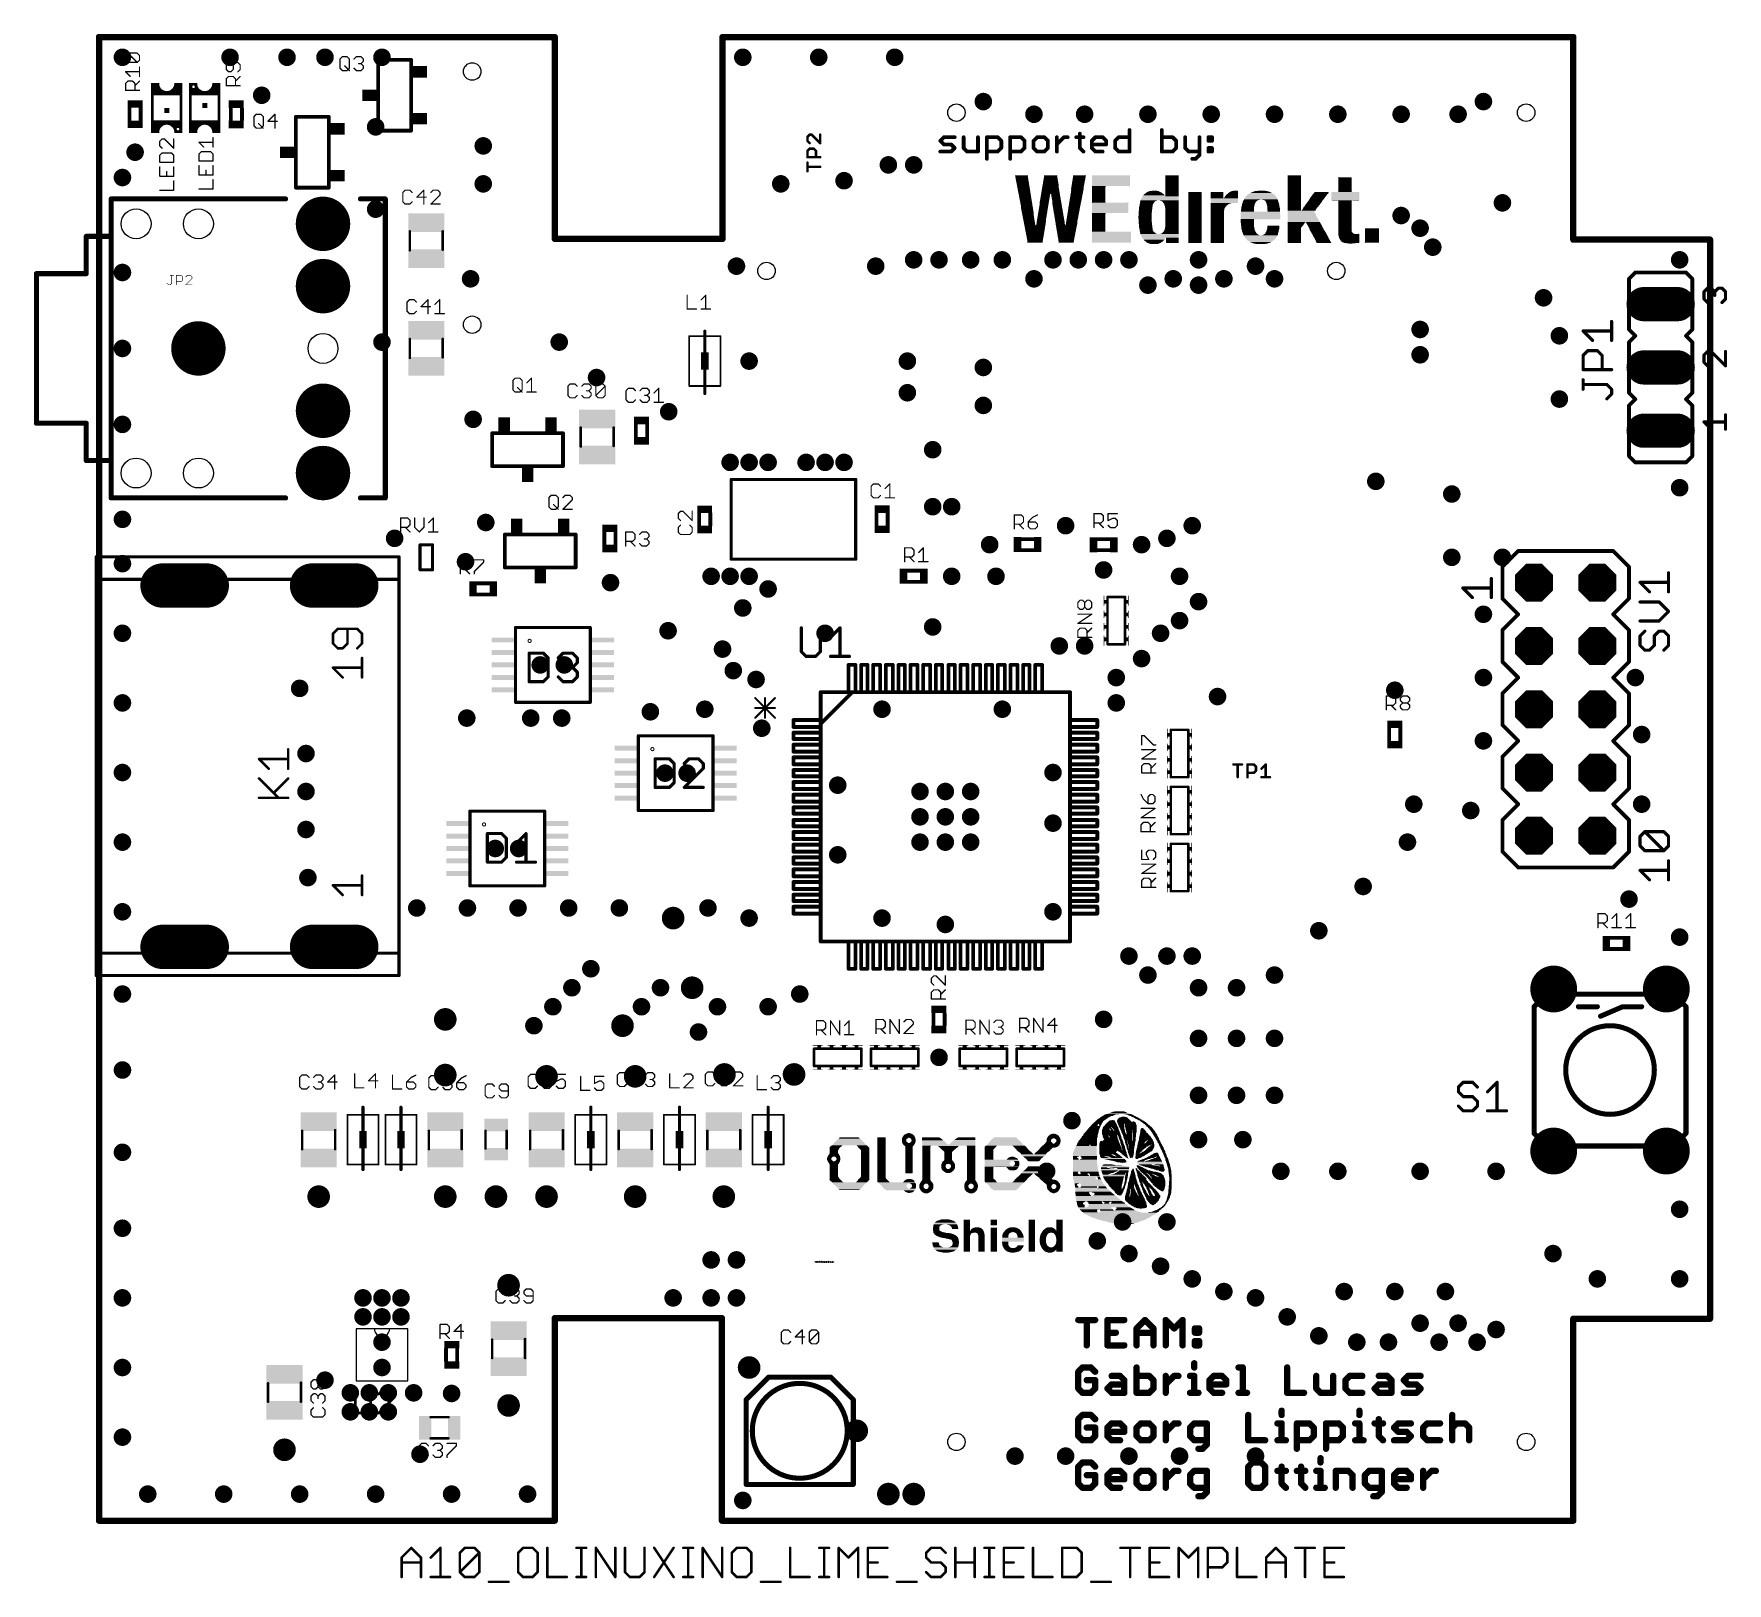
# Model space of a CAD drawing. Extents: x -2.4 to 65.5, y -2.3 to 59.9.
import ezdxf

# ---------------------------------------------------------------- set-up
doc = ezdxf.new("R2010")
doc.units = 0
for name, color, linetype in [('17', 94, 'CONTINUOUS'), ('18', 94, 'CONTINUOUS'), ('20', 178, 'CONTINUOUS'), ('21', 251, 'CONTINUOUS'), ('25', 251, 'CONTINUOUS'), ('51', 251, 'CONTINUOUS')]:
    doc.layers.add(name, color=color, linetype=linetype)

# ---------------------------------------------------------------- blocks, each defined once
blk = doc.blocks.new('RECT')
blk.add_solid([(-0.5, -0.5), (0.5, -0.5), (-0.5, 0.5), (0.5, 0.5)])
blk = doc.blocks.new('LONGP100')
at = {"const_width": 1}
blk.add_lwpolyline([(-0.5, 0), (0.5, 0)], dxfattribs=at)
at = {"const_width": 0.5}
for points in [[(-0.5, 0.25, 1), (-0.5, -0.25)], [(0.5, -0.25, 1), (0.5, 0.25)]]:
    blk.add_lwpolyline(points, format="xyb", dxfattribs=at)
blk = doc.blocks.new('ROUNDP')
at = {"const_width": 0.5}
blk.add_lwpolyline([(0, -0.25, 1), (0, 0.25, 1), (0, -0.25)], format="xyb", dxfattribs=at)
blk = doc.blocks.new('OCTAGONP')
at = {"const_width": 0.5}
blk.add_lwpolyline([(-0.25, -0.1036), (-0.25, 0.1036), (-0.1036, 0.25), (0.1036, 0.25), (0.25, 0.1036), (0.25, -0.1036), (0.1036, -0.25), (-0.1036, -0.25), (-0.25, -0.1036), (-0.25, 0.1036)], dxfattribs=at)
blk = doc.blocks.new('ROUNDV')
at = {"const_width": 0.5}
blk.add_lwpolyline([(0, -0.25, 1), (0, 0.25, 1), (0, -0.25)], format="xyb", dxfattribs=at)

msp = doc.modelspace()

# ---------------------------------------------------------------- linework, layer by layer
at = {"layer": '20', "const_width": 0.254}
for points in [[(0.2032, 59.7408), (18.4912, 59.7408)], [(0.2032, 0.2032), (0.2032, 59.7408)], [(18.4912, 59.7408), (18.4912, 51.6382)], [(25.2222, 59.7408), (59.3598, 59.7408)], [(25.2222, 51.6382), (25.2222, 59.7408)], [(59.3598, 59.7408), (59.3598, 51.6128)], [(18.4912, 51.6382), (25.2222, 51.6382)], [(59.3598, 51.6128), (64.8462, 51.6128)], [(64.8462, 51.6128), (64.8462, 8.3058)], [(18.4912, 0.2032), (18.4912, 8.3312)], [(18.4912, 8.3312), (25.1968, 8.3312)], [(25.1968, 8.3312), (25.1968, 0.2032)], [(64.8462, 8.3058), (59.3598, 8.3058)], [(59.3598, 8.3058), (59.3598, 0.2032)], [(18.4912, 0.2032), (0.2032, 0.2032)], [(59.3598, 0.2032), (25.1968, 0.2032)]]:
    msp.add_lwpolyline(points, dxfattribs=at)
at = {"layer": '20', "const_width": 0.127}
for points in [[(0.2032, 59.8043, 1), (0.2032, 59.6773)], [(0.2667, 59.7408, 1), (0.1397, 59.7408)], [(18.5547, 59.7408, 1), (18.4277, 59.7408)], [(18.4912, 59.6773, 1), (18.4912, 59.8043)], [(25.2222, 59.8043, 1), (25.2222, 59.6773)], [(25.2857, 59.7408, 1), (25.1587, 59.7408)], [(59.4233, 59.7408, 1), (59.2963, 59.7408)], [(59.3598, 59.6773, 1), (59.3598, 59.8043)], [(18.4912, 51.7017, 1), (18.4912, 51.5747)], [(18.4277, 51.6382, 1), (18.5547, 51.6382)], [(25.1587, 51.6382, 1), (25.2857, 51.6382)], [(25.2222, 51.5747, 1), (25.2222, 51.7017)], [(59.3598, 51.6763, 1), (59.3598, 51.5493)], [(59.2963, 51.6128, 1), (59.4233, 51.6128)], [(64.9097, 51.6128, 1), (64.7827, 51.6128)], [(64.8462, 51.5493, 1), (64.8462, 51.6763)], [(18.5547, 8.3312, 1), (18.4277, 8.3312)], [(18.4912, 8.3947, 1), (18.4912, 8.2677)], [(25.2603, 8.3312, 1), (25.1333, 8.3312)], [(25.1968, 8.2677, 1), (25.1968, 8.3947)], [(59.3598, 8.3693, 1), (59.3598, 8.2423)], [(59.4233, 8.3058, 1), (59.2963, 8.3058)], [(64.7827, 8.3058, 1), (64.9097, 8.3058)], [(64.8462, 8.2423, 1), (64.8462, 8.3693)], [(0.2032, 0.2667, 1), (0.2032, 0.1397)], [(0.1397, 0.2032, 1), (0.2667, 0.2032)], [(18.4277, 0.2032, 1), (18.5547, 0.2032)], [(18.4912, 0.1397, 1), (18.4912, 0.2667)], [(25.1968, 0.2667, 1), (25.1968, 0.1397)], [(25.1333, 0.2032, 1), (25.2603, 0.2032)], [(59.2963, 0.2032, 1), (59.4233, 0.2032)], [(59.3598, 0.1397, 1), (59.3598, 0.2667)]]:
    msp.add_lwpolyline(points, format="xyb", dxfattribs=at)
at = {"layer": '20'}
for centre, radius in [((15.1765, 58.3565), 0.35), ((34.6075, 56.7055), 0.35), ((57.4675, 56.7055), 0.35), ((1.691, 52.244), 0.6), ((4.191, 52.244), 0.6), ((26.9875, 50.3555), 0.35), ((49.8475, 50.3555), 0.35), ((15.1765, 48.1965), 0.35), ((9.191, 47.244), 0.6), ((1.691, 42.244), 0.6), ((4.191, 42.244), 0.6), ((34.6075, 3.3655), 0.35), ((57.4675, 3.3655), 0.35)]:
    msp.add_circle(centre, radius, dxfattribs=at)
at = {"layer": '21'}
for p, q in [((28.9306, 10.5791), (28.9475, 10.6045)), ((28.954, 10.6045), (28.954, 10.5791)), ((28.954, 10.5918), (28.9582, 10.596)), ((28.9582, 10.596), (28.9667, 10.596)), ((28.9667, 10.596), (28.9709, 10.5918)), ((28.9709, 10.5918), (28.9709, 10.5791)), ((28.9816, 10.596), (28.9774, 10.5918)), ((28.9774, 10.5918), (28.9774, 10.5833)), ((28.9774, 10.5833), (28.9816, 10.5791)), ((28.9901, 10.596), (28.9816, 10.596)), ((28.9816, 10.5791), (28.9901, 10.5791)), ((28.9943, 10.5918), (28.9901, 10.596)), ((28.9901, 10.5791), (28.9943, 10.5833)), ((28.9943, 10.5833), (28.9943, 10.5918)), ((29.0008, 10.5791), (29.0008, 10.596)), ((29.0008, 10.596), (29.005, 10.596)), ((29.005, 10.596), (29.0092, 10.5918)), ((29.0092, 10.5918), (29.0135, 10.596)), ((29.0092, 10.5918), (29.0092, 10.5791)), ((29.0135, 10.596), (29.0177, 10.5918)), ((29.0177, 10.5918), (29.0177, 10.5791)), ((29.0242, 10.5918), (29.0284, 10.596)), ((29.0242, 10.5833), (29.0242, 10.5918)), ((29.0411, 10.5876), (29.0242, 10.5876)), ((29.0284, 10.5791), (29.0242, 10.5833)), ((29.0284, 10.596), (29.0369, 10.596)), ((29.0369, 10.5791), (29.0284, 10.5791)), ((29.0369, 10.596), (29.0411, 10.5918)), ((29.0411, 10.5918), (29.0411, 10.5876)), ((29.0475, 10.5791), (29.0645, 10.6045)), ((29.0709, 10.5918), (29.0794, 10.5918)), ((29.0752, 10.6003), (29.0794, 10.6045)), ((29.0752, 10.5791), (29.0752, 10.6003)), ((29.0865, 10.596), (29.095, 10.6045)), ((29.0865, 10.5791), (29.1035, 10.5791)), ((29.095, 10.6045), (29.095, 10.5791)), ((29.1269, 10.6045), (29.1099, 10.6045)), ((29.1099, 10.6045), (29.1099, 10.5918)), ((29.1099, 10.5918), (29.1184, 10.596)), ((29.1141, 10.5791), (29.1099, 10.5833)), ((29.1226, 10.5791), (29.1141, 10.5791)), ((29.1184, 10.596), (29.1226, 10.596)), ((29.1226, 10.596), (29.1269, 10.5918)), ((29.1269, 10.5833), (29.1226, 10.5791)), ((29.1269, 10.5918), (29.1269, 10.5833)), ((29.1333, 10.6045), (29.1333, 10.5791)), ((29.1333, 10.5918), (29.1375, 10.596)), ((29.1375, 10.596), (29.146, 10.596)), ((29.146, 10.596), (29.1502, 10.5918)), ((29.1502, 10.5918), (29.1502, 10.5791)), ((29.1567, 10.5791), (29.1736, 10.6045)), ((29.1843, 10.6045), (29.1801, 10.6003)), ((29.1801, 10.6003), (29.1801, 10.596)), ((29.1801, 10.596), (29.1843, 10.5918)), ((29.1843, 10.5791), (29.1801, 10.5833)), ((29.1928, 10.6045), (29.1843, 10.6045)), ((29.1843, 10.5918), (29.1928, 10.5918)), ((29.1928, 10.5791), (29.1843, 10.5791)), ((29.197, 10.6003), (29.1928, 10.6045)), ((29.1928, 10.5918), (29.197, 10.5876)), ((29.197, 10.5833), (29.1928, 10.5791)), ((29.197, 10.5876), (29.197, 10.5833)), ((29.2077, 10.596), (29.2035, 10.5918)), ((29.2035, 10.5918), (29.2035, 10.5833)), ((29.2035, 10.5833), (29.2077, 10.5791)), ((29.2204, 10.596), (29.2077, 10.596)), ((29.2077, 10.5791), (29.2204, 10.5791)), ((29.2268, 10.6045), (29.2268, 10.5791)), ((29.2268, 10.5918), (29.2311, 10.596)), ((29.2311, 10.596), (29.2396, 10.596)), ((29.2396, 10.596), (29.2438, 10.5918)), ((29.2438, 10.5918), (29.2438, 10.5791)), ((29.2502, 10.5791), (29.2502, 10.596)), ((29.2502, 10.5876), (29.2587, 10.596)), ((29.2587, 10.596), (29.2629, 10.596)), ((29.2697, 10.5918), (29.274, 10.596)), ((29.2697, 10.5833), (29.2697, 10.5918)), ((29.2867, 10.5876), (29.2697, 10.5876)), ((29.274, 10.5791), (29.2697, 10.5833)), ((29.274, 10.596), (29.2824, 10.596)), ((29.2824, 10.5791), (29.274, 10.5791)), ((29.2824, 10.596), (29.2867, 10.5918)), ((29.2867, 10.5918), (29.2867, 10.5876)), ((29.2931, 10.596), (29.2973, 10.596)), ((29.2931, 10.5791), (29.3016, 10.5791)), ((29.2973, 10.6088), (29.2973, 10.6045)), ((29.2973, 10.596), (29.2973, 10.5791)), ((29.3087, 10.6045), (29.3087, 10.5791)), ((29.3214, 10.596), (29.3087, 10.596)), ((29.3087, 10.5791), (29.3214, 10.5791)), ((29.3256, 10.5918), (29.3214, 10.596)), ((29.3214, 10.5791), (29.3256, 10.5833)), ((29.3256, 10.5833), (29.3256, 10.5918)), ((29.3321, 10.596), (29.3406, 10.596)), ((29.3363, 10.6003), (29.3363, 10.5833)), ((29.3363, 10.5833), (29.3406, 10.5791)), ((29.3477, 10.596), (29.3519, 10.596)), ((29.3477, 10.5791), (29.3561, 10.5791)), ((29.3519, 10.6088), (29.3519, 10.6045)), ((29.3519, 10.596), (29.3519, 10.5791)), ((29.3633, 10.5918), (29.3675, 10.596)), ((29.3675, 10.5876), (29.3633, 10.5918)), ((29.3633, 10.5791), (29.376, 10.5791)), ((29.3675, 10.596), (29.3802, 10.596)), ((29.376, 10.5876), (29.3675, 10.5876)), ((29.3802, 10.5833), (29.376, 10.5876)), ((29.376, 10.5791), (29.3802, 10.5833)), ((29.3909, 10.596), (29.3867, 10.5918)), ((29.3867, 10.5918), (29.3867, 10.5833)), ((29.3867, 10.5833), (29.3909, 10.5791)), ((29.4036, 10.596), (29.3909, 10.596)), ((29.3909, 10.5791), (29.4036, 10.5791)), ((29.41, 10.6045), (29.41, 10.5791)), ((29.41, 10.5918), (29.4143, 10.596)), ((29.4143, 10.596), (29.4227, 10.596)), ((29.4227, 10.596), (29.427, 10.5918)), ((29.427, 10.5918), (29.427, 10.5791)), ((29.4334, 10.5791), (29.4504, 10.6045)), ((29.461, 10.6045), (29.4568, 10.6003)), ((29.4568, 10.6003), (29.4568, 10.5833)), ((29.4568, 10.5833), (29.461, 10.5791)), ((29.4695, 10.6045), (29.461, 10.6045)), ((29.461, 10.5791), (29.4695, 10.5791)), ((29.4738, 10.6003), (29.4695, 10.6045)), ((29.4695, 10.5791), (29.4738, 10.5833)), ((29.4738, 10.5833), (29.4738, 10.6003)), ((29.4802, 10.6045), (29.4844, 10.6045)), ((29.4802, 10.5791), (29.4887, 10.5791)), ((29.4844, 10.6045), (29.4844, 10.5791)), ((29.4958, 10.596), (29.5, 10.596)), ((29.4958, 10.5791), (29.5043, 10.5791)), ((29.5, 10.6088), (29.5, 10.6045)), ((29.5, 10.596), (29.5, 10.5791)), ((29.5114, 10.5791), (29.5114, 10.596)), ((29.5114, 10.596), (29.5156, 10.596)), ((29.5156, 10.596), (29.5199, 10.5918)), ((29.5199, 10.5918), (29.5241, 10.596)), ((29.5199, 10.5918), (29.5199, 10.5791)), ((29.5241, 10.596), (29.5283, 10.5918)), ((29.5283, 10.5918), (29.5283, 10.5791)), ((29.5348, 10.5918), (29.539, 10.596)), ((29.5348, 10.5833), (29.5348, 10.5918)), ((29.5517, 10.5876), (29.5348, 10.5876)), ((29.539, 10.5791), (29.5348, 10.5833)), ((29.539, 10.596), (29.5475, 10.596)), ((29.5475, 10.5791), (29.539, 10.5791)), ((29.5475, 10.596), (29.5517, 10.5918)), ((29.5517, 10.5918), (29.5517, 10.5876)), ((29.5582, 10.596), (29.5751, 10.5791)), ((29.5582, 10.5791), (29.5751, 10.596)), ((29.5815, 10.5749), (29.5985, 10.5749)), ((29.6049, 10.5791), (29.6049, 10.5833)), ((29.6049, 10.5833), (29.6092, 10.5833)), ((29.6092, 10.5791), (29.6049, 10.5791)), ((29.6092, 10.5833), (29.6092, 10.5791)), ((29.6166, 10.6045), (29.6166, 10.5791)), ((29.6293, 10.596), (29.6166, 10.596)), ((29.6166, 10.5791), (29.6293, 10.5791)), ((29.6336, 10.5918), (29.6293, 10.596)), ((29.6293, 10.5791), (29.6336, 10.5833)), ((29.6336, 10.5833), (29.6336, 10.5918)), ((29.64, 10.5791), (29.64, 10.596)), ((29.64, 10.596), (29.6442, 10.596)), ((29.6442, 10.596), (29.6485, 10.5918)), ((29.6485, 10.5918), (29.6527, 10.596)), ((29.6485, 10.5918), (29.6485, 10.5791)), ((29.6527, 10.596), (29.657, 10.5918)), ((29.657, 10.5918), (29.657, 10.5791)), ((29.6634, 10.5706), (29.6634, 10.596)), ((29.6634, 10.596), (29.6761, 10.596)), ((29.6761, 10.5791), (29.6634, 10.5791)), ((29.6761, 10.596), (29.6803, 10.5918)), ((29.6803, 10.5833), (29.6761, 10.5791)), ((29.6803, 10.5918), (29.6803, 10.5833))]:
    msp.add_line(p, q, dxfattribs=at)
for points, const_width in [([(33.9598, 55.5756), (34.1039, 55.7196)], 0.1524), ([(34.1039, 55.7196), (34.536, 55.7196)], 0.1524), ([(34.8953, 55.7196), (34.8953, 55.2875)], 0.1524), ([(35.4715, 55.1434), (35.4715, 55.7196)], 0.1524), ([(35.8308, 54.8553), (35.8308, 55.7196)], 0.1524), ([(35.8308, 55.7196), (36.263, 55.7196)], 0.1524), ([(36.263, 55.7196), (36.4071, 55.5756)], 0.1524), ([(36.7664, 54.8553), (36.7664, 55.7196)], 0.1524), ([(36.7664, 55.7196), (37.1985, 55.7196)], 0.1524), ([(37.1985, 55.7196), (37.3426, 55.5756)], 0.1524), ([(37.8459, 55.7196), (37.7019, 55.5756)], 0.1524), ([(38.134, 55.7196), (37.8459, 55.7196)], 0.1524), ([(38.2781, 55.5756), (38.134, 55.7196)], 0.1524), ([(38.6374, 55.1434), (38.6374, 55.7196)], 0.1524), ([(38.6374, 55.4315), (38.9255, 55.7196)], 0.1524), ([(38.9255, 55.7196), (39.0696, 55.7196)], 0.1524), ([(39.417, 55.7196), (39.7051, 55.7196)], 0.1524), ([(39.561, 55.8637), (39.561, 55.2875)], 0.1524), ([(40.0407, 55.5756), (40.1847, 55.7196)], 0.1524), ([(40.1847, 55.7196), (40.4728, 55.7196)], 0.1524), ([(40.4728, 55.7196), (40.6169, 55.5756)], 0.1524), ([(40.9762, 55.5756), (41.1202, 55.7196)], 0.1524), ([(41.1202, 55.7196), (41.5524, 55.7196)], 0.1524), ([(41.5524, 56.0077), (41.5524, 55.1434)], 0.1524), ([(42.8472, 56.0077), (42.8472, 55.1434)], 0.1524), ([(43.2794, 55.7196), (42.8472, 55.7196)], 0.1524), ([(43.4235, 55.5756), (43.2794, 55.7196)], 0.1524), ([(43.7827, 55.7196), (43.7827, 55.2875)], 0.1524), ([(44.359, 55.7196), (44.359, 54.9993)], 0.1524), ([(44.7183, 55.7196), (44.8623, 55.7196)], 0.1524), ([(44.7183, 55.5756), (44.7183, 55.7196)], 0.1524), ([(44.8623, 55.7196), (44.8623, 55.5756)], 0.1524), ([(34.1039, 55.4315), (33.9598, 55.5756)], 0.1524), ([(33.9598, 55.1434), (34.392, 55.1434)], 0.1524), ([(34.392, 55.4315), (34.1039, 55.4315)], 0.1524), ([(34.536, 55.2875), (34.392, 55.4315)], 0.1524), ([(34.392, 55.1434), (34.536, 55.2875)], 0.1524), ([(34.8953, 55.2875), (35.0394, 55.1434)], 0.1524), ([(35.0394, 55.1434), (35.4715, 55.1434)], 0.1524), ([(36.263, 55.1434), (35.8308, 55.1434)], 0.1524), ([(36.4071, 55.2875), (36.263, 55.1434)], 0.1524), ([(36.4071, 55.5756), (36.4071, 55.2875)], 0.1524), ([(37.1985, 55.1434), (36.7664, 55.1434)], 0.1524), ([(37.3426, 55.2875), (37.1985, 55.1434)], 0.1524), ([(37.3426, 55.5756), (37.3426, 55.2875)], 0.1524), ([(37.7019, 55.5756), (37.7019, 55.2875)], 0.1524), ([(37.7019, 55.2875), (37.8459, 55.1434)], 0.1524), ([(37.8459, 55.1434), (38.134, 55.1434)], 0.1524), ([(38.134, 55.1434), (38.2781, 55.2875)], 0.1524), ([(38.2781, 55.2875), (38.2781, 55.5756)], 0.1524), ([(39.561, 55.2875), (39.7051, 55.1434)], 0.1524), ([(40.0407, 55.2875), (40.0407, 55.5756)], 0.1524), ([(40.6169, 55.4315), (40.0407, 55.4315)], 0.1524), ([(40.1847, 55.1434), (40.0407, 55.2875)], 0.1524), ([(40.4728, 55.1434), (40.1847, 55.1434)], 0.1524), ([(40.6169, 55.5756), (40.6169, 55.4315)], 0.1524), ([(40.9762, 55.2875), (40.9762, 55.5756)], 0.1524), ([(41.1202, 55.1434), (40.9762, 55.2875)], 0.1524), ([(41.5524, 55.1434), (41.1202, 55.1434)], 0.1524), ([(42.8472, 55.1434), (43.2794, 55.1434)], 0.1524), ([(43.2794, 55.1434), (43.4235, 55.2875)], 0.1524), ([(43.4235, 55.2875), (43.4235, 55.5756)], 0.1524), ([(43.7827, 55.2875), (43.9268, 55.1434)], 0.1524), ([(43.9268, 55.1434), (44.359, 55.1434)], 0.1524), ([(44.359, 54.9993), (44.2149, 54.8553)], 0.1524), ([(44.8623, 55.5756), (44.7183, 55.5756)], 0.1524), ([(44.7183, 55.2875), (44.8623, 55.2875)], 0.1524), ([(44.7183, 55.1434), (44.7183, 55.2875)], 0.1524), ([(44.8623, 55.1434), (44.7183, 55.1434)], 0.1524), ([(44.8623, 55.2875), (44.8623, 55.1434)], 0.1524), ([(44.2149, 54.8553), (44.0709, 54.8553)], 0.1524), ([(0.691, 53.244), (7.691, 53.244)], 0.2032), ([(0.691, 53.244), (0.691, 41.244)], 0.2032), ([(11.691, 53.244), (10.691, 53.244)], 0.2032), ([(11.691, 53.244), (11.691, 41.244)], 0.2032), ([(61.595, 50.038), (61.849, 50.292)], 0.1524), ([(61.849, 50.292), (63.881, 50.292)], 0.1524), ([(64.135, 50.038), (63.881, 50.292)], 0.1524), ([(61.595, 50.038), (61.595, 48.006)], 0.1524), ([(64.135, 50.038), (64.135, 48.006)], 0.1524), ([(64.6042, 49.5177), (64.7482, 49.6617)], 0.127), ([(64.7482, 49.6617), (64.8923, 49.6617)], 0.127), ([(64.8923, 49.6617), (65.0363, 49.5177)], 0.127), ([(65.0363, 49.5177), (65.1804, 49.6617)], 0.127), ([(65.1804, 49.6617), (65.3244, 49.6617)], 0.127), ([(65.3244, 49.6617), (65.4685, 49.5177)], 0.127), ([(64.6042, 49.2296), (64.6042, 49.5177)], 0.127), ([(64.7482, 49.0855), (64.6042, 49.2296)], 0.127), ([(65.0363, 49.5177), (65.0363, 49.3736)], 0.127), ([(65.4685, 49.2296), (65.3244, 49.0855)], 0.127), ([(65.4685, 49.5177), (65.4685, 49.2296)], 0.127), ([(23.886, 45.736), (23.886, 47.736)], 0.07), ([(25.136, 47.736), (25.136, 45.736)], 0.07), ([(61.849, 47.752), (61.595, 48.006)], 0.1524), ([(61.595, 47.498), (61.849, 47.752)], 0.1524), ([(61.595, 47.498), (61.595, 45.466)], 0.1524), ([(63.881, 47.752), (64.135, 48.006)], 0.1524), ([(64.135, 47.498), (63.881, 47.752)], 0.1524), ([(64.135, 47.498), (64.135, 45.466)], 0.1524), ([(64.7482, 47.1217), (64.6042, 46.9777)], 0.127), ([(64.6042, 46.9777), (64.6042, 46.6896)], 0.127), ([(64.8923, 47.1217), (64.7482, 47.1217)], 0.127), ([(65.4685, 46.5455), (64.8923, 47.1217)], 0.127), ([(65.4685, 47.1217), (65.4685, 46.5455)], 0.127), ([(64.6042, 46.6896), (64.7482, 46.5455)], 0.127), ([(61.849, 45.212), (61.595, 45.466)], 0.1524), ([(63.881, 45.212), (64.135, 45.466)], 0.1524), ([(61.595, 44.958), (61.849, 45.212)], 0.1524), ([(61.595, 44.958), (61.595, 42.926)], 0.1524), ([(64.135, 44.958), (63.881, 45.212)], 0.1524), ([(64.135, 44.958), (64.135, 42.926)], 0.1524), ([(64.8923, 44.0055), (64.6042, 44.2936)], 0.127), ([(64.6042, 44.2936), (65.4685, 44.2936)], 0.127), ([(65.4685, 44.0055), (65.4685, 44.5817)], 0.127), ([(61.849, 42.672), (61.595, 42.926)], 0.1524), ([(63.881, 42.672), (64.135, 42.926)], 0.1524), ([(63.881, 42.672), (61.849, 42.672)], 0.1524), ([(30.567, 41.986), (25.567, 41.986)], 0.127), ([(25.567, 38.786), (25.567, 41.986)], 0.127), ([(30.567, 38.786), (30.567, 41.986)], 0.127), ([(0.691, 41.244), (7.691, 41.244)], 0.2032), ([(11.691, 41.244), (10.691, 41.244)], 0.2032), ([(0.0894, 22.08), (0.0894, 38.88)], 0.127), ([(0.0894, 38.88), (12.2394, 38.88)], 0.127), ([(12.2394, 38.88), (12.2394, 22.08)], 0.127), ([(30.567, 38.786), (25.567, 38.786)], 0.127), ([(57.15, 39.116), (56.515, 38.481)], 0.1524), ([(60.96, 39.116), (57.15, 39.116)], 0.1524), ([(61.595, 38.481), (60.96, 39.116)], 0.1524), ([(56.0705, 37.2481), (56.0705, 38.0108)], 0.127), ([(56.515, 37.211), (56.515, 38.481)], 0.1524), ([(61.595, 38.481), (61.595, 37.211)], 0.1524), ([(55.3079, 37.2481), (54.9265, 37.6294)], 0.127), ([(54.9265, 37.6294), (56.0705, 37.6294)], 0.127), ([(57.15, 36.576), (56.515, 37.211)], 0.1524), ([(61.595, 37.211), (60.96, 36.576)], 0.1524), ([(16.915, 36.044), (19.915, 36.044)], 0.127), ([(56.515, 35.941), (57.15, 36.576)], 0.1524), ([(56.515, 34.671), (56.515, 35.941)], 0.1524), ([(60.96, 36.576), (61.595, 35.941)], 0.1524), ([(61.595, 35.941), (61.595, 34.671)], 0.1524), ([(57.15, 34.036), (56.515, 34.671)], 0.1524), ([(61.595, 34.671), (60.96, 34.036)], 0.1524), ([(56.515, 33.401), (57.15, 34.036)], 0.1524), ([(60.96, 34.036), (61.595, 33.401)], 0.1524), ([(29.9466, 33.4518), (29.1592, 33.4518)], 0.1524), ([(29.1592, 33.4518), (29.1592, 32.6644)], 0.1524), ([(39.1668, 33.4518), (38.3794, 33.4518)], 0.1524), ([(39.1668, 32.6644), (39.1668, 33.4518)], 0.1524), ([(56.515, 32.131), (56.515, 33.401)], 0.1524), ([(61.595, 33.401), (61.595, 32.131)], 0.1524), ([(19.915, 33.044), (16.915, 33.044)], 0.127), ([(29.464, 32.4866), (30.1244, 33.147)], 0.1524), ([(57.15, 31.496), (56.515, 32.131)], 0.1524), ([(61.595, 32.131), (60.96, 31.496)], 0.1524), ([(21.8426, 31.7006), (24.8426, 31.7006)], 0.127), ([(57.15, 31.496), (56.515, 30.861)], 0.1524), ([(61.595, 30.861), (60.96, 31.496)], 0.1524), ([(56.515, 29.591), (56.515, 30.861)], 0.1524), ([(61.595, 30.861), (61.595, 29.591)], 0.1524), ([(57.15, 28.956), (56.515, 29.591)], 0.1524), ([(61.595, 29.591), (60.96, 28.956)], 0.1524), ([(15.0862, 28.678), (18.0862, 28.678)], 0.127), ([(24.8426, 28.7006), (21.8426, 28.7006)], 0.127), ([(56.515, 28.321), (57.15, 28.956)], 0.1524), ([(60.96, 28.956), (61.595, 28.321)], 0.1524), ([(56.515, 27.051), (56.515, 28.321)], 0.1524), ([(61.595, 28.321), (61.595, 27.051)], 0.1524), ([(62.0385, 27.6601), (62.2292, 27.8508)], 0.127), ([(62.2292, 27.8508), (62.9918, 27.8508)], 0.127), ([(62.9918, 27.0881), (62.2292, 27.8508)], 0.127), ([(62.9918, 27.8508), (63.1825, 27.6601)], 0.127), ([(62.0385, 27.2788), (62.0385, 27.6601)], 0.127), ([(62.2292, 27.0881), (62.0385, 27.2788)], 0.127), ([(63.1825, 27.2788), (62.9918, 27.0881)], 0.127), ([(63.1825, 27.6601), (63.1825, 27.2788)], 0.127), ([(57.15, 26.416), (56.515, 27.051)], 0.1524), ([(61.595, 27.051), (60.96, 26.416)], 0.1524), ([(62.9918, 27.0881), (62.2292, 27.0881)], 0.127), ([(63.1825, 25.9187), (63.1825, 26.6814)], 0.127), ([(60.96, 26.416), (57.15, 26.416)], 0.1524), ([(62.4199, 25.9187), (62.0385, 26.3)], 0.127), ([(62.0385, 26.3), (63.1825, 26.3)], 0.127), ([(18.0862, 25.678), (15.0862, 25.678)], 0.127), ([(29.1592, 24.2316), (29.1592, 23.4442)], 0.1524), ([(39.1668, 23.4442), (39.1668, 24.2316)], 0.1524), ([(29.1592, 23.4442), (29.9466, 23.4442)], 0.1524), ([(38.3794, 23.4442), (39.1668, 23.4442)], 0.1524), ([(12.2394, 22.08), (0.0894, 22.08)], 0.127), ([(61.861, 21.336), (59.817, 21.336)], 0.2032), ([(57.785, 20.447), (57.785, 16.129)], 0.2032), ([(63.881, 16.129), (63.881, 20.447)], 0.2032), ([(10.17, 14.494), (10.17, 16.494)], 0.07), ([(11.42, 16.494), (11.42, 14.494)], 0.07), ([(11.694, 14.494), (11.694, 16.494)], 0.07), ([(12.944, 16.494), (12.944, 14.494)], 0.07), ([(19.314, 14.494), (19.314, 16.494)], 0.07), ([(20.564, 16.494), (20.564, 14.494)], 0.07), ([(22.87, 14.494), (22.87, 16.494)], 0.07), ([(24.12, 16.494), (24.12, 14.494)], 0.07), ([(26.426, 14.494), (26.426, 16.494)], 0.07), ([(27.676, 16.494), (27.676, 14.494)], 0.07), ([(61.831, 15.24), (59.817, 15.24)], 0.2032), ([(26.171, 5.06), (27.071, 5.96)], 0.2032), ([(27.071, 5.96), (27.221, 5.96)], 0.2032), ([(29.371, 5.96), (29.571, 5.96)], 0.2032), ([(29.571, 5.96), (30.471, 5.06)], 0.2032), ([(26.171, 1.66), (26.171, 5.06)], 0.2032), ([(30.471, 5.06), (30.471, 1.66)], 0.2032), ([(27.221, 1.66), (26.171, 1.66)], 0.2032), ([(30.471, 1.66), (29.421, 1.66)], 0.2032), ([(12.3444, -1.2778), (12.7342, -0.888)], 0.1016), ([(12.3444, -2.0574), (12.3444, -1.2778)], 0.1016), ([(12.7342, -0.888), (13.124, -1.2778)], 0.1016), ([(13.124, -1.2778), (13.124, -2.0574)], 0.1016), ([(13.5138, -1.2778), (13.9036, -0.888)], 0.1016), ([(13.9036, -0.888), (13.9036, -2.0574)], 0.1016), ([(14.6832, -1.0829), (14.8781, -0.888)], 0.1016), ([(14.6832, -1.8625), (14.6832, -1.0829)], 0.1016), ([(14.6832, -1.8625), (15.4628, -1.0829)], 0.1016), ([(14.8781, -0.888), (15.2679, -0.888)], 0.1016), ([(15.2679, -0.888), (15.4628, -1.0829)], 0.1016), ([(15.4628, -1.0829), (15.4628, -1.8625)], 0.1016), ([(17.2169, -0.888), (17.022, -1.0829)], 0.1016), ([(17.022, -1.0829), (17.022, -1.8625)], 0.1016), ([(17.6067, -0.888), (17.2169, -0.888)], 0.1016), ([(17.8016, -1.0829), (17.6067, -0.888)], 0.1016), ([(17.8016, -1.8625), (17.8016, -1.0829)], 0.1016), ([(18.1914, -0.888), (18.1914, -2.0574)], 0.1016), ([(19.3608, -0.888), (19.7506, -0.888)], 0.1016), ([(19.5557, -2.0574), (19.5557, -0.888)], 0.1016), ([(20.1404, -2.0574), (20.1404, -0.888)], 0.1016), ([(20.1404, -0.888), (20.92, -2.0574)], 0.1016), ([(20.92, -2.0574), (20.92, -0.888)], 0.1016), ([(21.3098, -0.888), (21.3098, -1.8625)], 0.1016), ([(22.0894, -1.8625), (22.0894, -0.888)], 0.1016), ([(22.4792, -0.888), (23.2588, -2.0574)], 0.1016), ([(23.2588, -0.888), (22.4792, -2.0574)], 0.1016), ([(23.6486, -0.888), (24.0384, -0.888)], 0.1016), ([(23.8435, -2.0574), (23.8435, -0.888)], 0.1016), ([(24.4282, -2.0574), (24.4282, -0.888)], 0.1016), ([(24.4282, -0.888), (25.2078, -2.0574)], 0.1016), ([(25.2078, -2.0574), (25.2078, -0.888)], 0.1016), ([(25.7925, -0.888), (25.5976, -1.0829)], 0.1016), ([(25.5976, -1.0829), (25.5976, -1.8625)], 0.1016), ([(26.1823, -0.888), (25.7925, -0.888)], 0.1016), ([(26.3772, -1.0829), (26.1823, -0.888)], 0.1016), ([(26.3772, -1.8625), (26.3772, -1.0829)], 0.1016), ([(27.9364, -0.888), (27.9364, -2.0574)], 0.1016), ([(29.1058, -0.888), (29.4956, -0.888)], 0.1016), ([(29.3007, -2.0574), (29.3007, -0.888)], 0.1016), ([(29.8854, -2.0574), (29.8854, -0.888)], 0.1016), ([(29.8854, -0.888), (30.2751, -1.2778)], 0.1016), ([(30.2751, -1.2778), (30.6649, -0.888)], 0.1016), ([(30.6649, -0.888), (30.6649, -2.0574)], 0.1016), ([(31.8343, -0.888), (31.0547, -0.888)], 0.1016), ([(31.0547, -0.888), (31.0547, -2.0574)], 0.1016), ([(33.5884, -0.888), (33.3935, -1.0829)], 0.1016), ([(33.3935, -1.0829), (33.3935, -1.2778)], 0.1016), ([(33.3935, -1.2778), (33.5884, -1.4727)], 0.1016), ([(33.9782, -0.888), (33.5884, -0.888)], 0.1016), ([(34.1731, -1.0829), (33.9782, -0.888)], 0.1016), ([(34.5629, -2.0574), (34.5629, -0.888)], 0.1016), ([(35.3425, -0.888), (35.3425, -2.0574)], 0.1016), ([(35.7323, -0.888), (36.1221, -0.888)], 0.1016), ([(35.9272, -2.0574), (35.9272, -0.888)], 0.1016), ([(37.2915, -0.888), (36.5119, -0.888)], 0.1016), ([(36.5119, -0.888), (36.5119, -2.0574)], 0.1016), ([(37.6813, -0.888), (37.6813, -2.0574)], 0.1016), ([(38.8507, -0.888), (38.8507, -2.0574)], 0.1016), ([(39.4354, -0.888), (38.8507, -0.888)], 0.1016), ([(39.6303, -1.0829), (39.4354, -0.888)], 0.1016), ([(39.6303, -1.8625), (39.6303, -1.0829)], 0.1016), ([(41.1895, -0.888), (41.9691, -0.888)], 0.1016), ([(41.5793, -2.0574), (41.5793, -0.888)], 0.1016), ([(43.1385, -0.888), (42.3589, -0.888)], 0.1016), ([(42.3589, -0.888), (42.3589, -2.0574)], 0.1016), ([(43.5283, -2.0574), (43.5283, -0.888)], 0.1016), ([(43.5283, -0.888), (43.9181, -1.2778)], 0.1016), ([(43.9181, -1.2778), (44.3079, -0.888)], 0.1016), ([(44.3079, -0.888), (44.3079, -2.0574)], 0.1016), ([(44.6977, -2.0574), (44.6977, -0.888)], 0.1016), ([(44.6977, -0.888), (45.2824, -0.888)], 0.1016), ([(45.2824, -0.888), (45.4773, -1.0829)], 0.1016), ([(45.4773, -1.0829), (45.4773, -1.4727)], 0.1016), ([(45.8671, -0.888), (45.8671, -2.0574)], 0.1016), ([(47.0365, -1.2778), (47.4263, -0.888)], 0.1016), ([(47.0365, -2.0574), (47.0365, -1.2778)], 0.1016), ([(47.4263, -0.888), (47.8161, -1.2778)], 0.1016), ([(47.8161, -1.2778), (47.8161, -2.0574)], 0.1016), ([(48.2059, -0.888), (48.9855, -0.888)], 0.1016), ([(48.5957, -2.0574), (48.5957, -0.888)], 0.1016), ([(50.1549, -0.888), (49.3753, -0.888)], 0.1016), ([(49.3753, -0.888), (49.3753, -2.0574)], 0.1016), ([(12.3444, -1.4727), (13.124, -1.4727)], 0.1016), ([(13.5138, -2.0574), (14.2934, -2.0574)], 0.1016), ([(14.8781, -2.0574), (14.6832, -1.8625)], 0.1016), ([(15.2679, -2.0574), (14.8781, -2.0574)], 0.1016), ([(15.4628, -1.8625), (15.2679, -2.0574)], 0.1016), ([(17.022, -1.8625), (17.2169, -2.0574)], 0.1016), ([(17.2169, -2.0574), (17.6067, -2.0574)], 0.1016), ([(17.6067, -2.0574), (17.8016, -1.8625)], 0.1016), ([(18.1914, -2.0574), (18.971, -2.0574)], 0.1016), ([(19.3608, -2.0574), (19.7506, -2.0574)], 0.1016), ([(21.3098, -1.8625), (21.5047, -2.0574)], 0.1016), ([(21.5047, -2.0574), (21.8945, -2.0574)], 0.1016), ([(21.8945, -2.0574), (22.0894, -1.8625)], 0.1016), ([(23.6486, -2.0574), (24.0384, -2.0574)], 0.1016), ([(25.5976, -1.8625), (25.7925, -2.0574)], 0.1016), ([(25.7925, -2.0574), (26.1823, -2.0574)], 0.1016), ([(26.1823, -2.0574), (26.3772, -1.8625)], 0.1016), ([(27.9364, -2.0574), (28.716, -2.0574)], 0.1016), ([(29.1058, -2.0574), (29.4956, -2.0574)], 0.1016), ([(31.0547, -1.4727), (31.4445, -1.4727)], 0.1016), ([(31.0547, -2.0574), (31.8343, -2.0574)], 0.1016), ([(33.5884, -2.0574), (33.3935, -1.8625)], 0.1016), ([(33.5884, -1.4727), (33.9782, -1.4727)], 0.1016), ([(33.9782, -2.0574), (33.5884, -2.0574)], 0.1016), ([(33.9782, -1.4727), (34.1731, -1.6676)], 0.1016), ([(34.1731, -1.8625), (33.9782, -2.0574)], 0.1016), ([(34.1731, -1.6676), (34.1731, -1.8625)], 0.1016), ([(34.5629, -1.4727), (35.3425, -1.4727)], 0.1016), ([(35.7323, -2.0574), (36.1221, -2.0574)], 0.1016), ([(36.5119, -1.4727), (36.9017, -1.4727)], 0.1016), ([(36.5119, -2.0574), (37.2915, -2.0574)], 0.1016), ([(37.6813, -2.0574), (38.4609, -2.0574)], 0.1016), ([(38.8507, -2.0574), (39.4354, -2.0574)], 0.1016), ([(39.4354, -2.0574), (39.6303, -1.8625)], 0.1016), ([(42.3589, -1.4727), (42.7487, -1.4727)], 0.1016), ([(42.3589, -2.0574), (43.1385, -2.0574)], 0.1016), ([(45.2824, -1.6676), (44.6977, -1.6676)], 0.1016), ([(45.4773, -1.4727), (45.2824, -1.6676)], 0.1016), ([(45.8671, -2.0574), (46.6467, -2.0574)], 0.1016), ([(47.0365, -1.4727), (47.8161, -1.4727)], 0.1016), ([(49.3753, -1.4727), (49.7651, -1.4727)], 0.1016), ([(49.3753, -2.0574), (50.1549, -2.0574)], 0.1016), ([(15.8526, -2.2523), (16.6322, -2.2523)], 0.1016), ([(26.767, -2.2523), (27.5466, -2.2523)], 0.1016), ([(32.2241, -2.2523), (33.0037, -2.2523)], 0.1016), ([(40.0201, -2.2523), (40.7997, -2.2523)], 0.1016)]:
    msp.add_lwpolyline(points, dxfattribs=dict(at, const_width=const_width))
for points, const_width in [([(34.1039, 55.7577, 1), (34.1039, 55.6815)], 0.0762), ([(34.1308, 55.6927, 1), (34.0769, 55.7466)], 0.0762), ([(34.536, 55.6815, 1), (34.536, 55.7577)], 0.0762), ([(34.9334, 55.7196, 1), (34.8572, 55.7196)], 0.0762), ([(35.5096, 55.7196, 1), (35.4334, 55.7196)], 0.0762), ([(35.8689, 55.7196, 1), (35.7927, 55.7196)], 0.0762), ([(35.8308, 55.7577, 1), (35.8308, 55.6815)], 0.0762), ([(36.2899, 55.7466, 1), (36.2361, 55.6927)], 0.0762), ([(36.263, 55.6815, 1), (36.263, 55.7577)], 0.0762), ([(36.8045, 55.7196, 1), (36.7283, 55.7196)], 0.0762), ([(36.7664, 55.7577, 1), (36.7664, 55.6815)], 0.0762), ([(37.2255, 55.7466, 1), (37.1716, 55.6927)], 0.0762), ([(37.1985, 55.6815, 1), (37.1985, 55.7577)], 0.0762), ([(37.8459, 55.7577, 1), (37.8459, 55.6815)], 0.0762), ([(37.8729, 55.6927, 1), (37.819, 55.7466)], 0.0762), ([(38.161, 55.7466, 1), (38.1071, 55.6927)], 0.0762), ([(38.134, 55.6815, 1), (38.134, 55.7577)], 0.0762), ([(38.6755, 55.7196, 1), (38.5993, 55.7196)], 0.0762), ([(38.9255, 55.7577, 1), (38.9255, 55.6815)], 0.0762), ([(38.9524, 55.6927, 1), (38.8986, 55.7466)], 0.0762), ([(39.0696, 55.6815, 1), (39.0696, 55.7577)], 0.0762), ([(39.417, 55.7577, 1), (39.417, 55.6815)], 0.0762), ([(39.5991, 55.8637, 1), (39.5229, 55.8637)], 0.0762), ([(39.7051, 55.6815, 1), (39.7051, 55.7577)], 0.0762), ([(40.1847, 55.7577, 1), (40.1847, 55.6815)], 0.0762), ([(40.2117, 55.6927, 1), (40.1578, 55.7466)], 0.0762), ([(40.4998, 55.7466, 1), (40.4459, 55.6927)], 0.0762), ([(40.4728, 55.6815, 1), (40.4728, 55.7577)], 0.0762), ([(41.1202, 55.7577, 1), (41.1202, 55.6815)], 0.0762), ([(41.1472, 55.6927, 1), (41.0933, 55.7466)], 0.0762), ([(41.5905, 56.0077, 1), (41.5143, 56.0077)], 0.0762), ([(41.5524, 55.6815, 1), (41.5524, 55.7577)], 0.0762), ([(42.8853, 56.0077, 1), (42.8091, 56.0077)], 0.0762), ([(42.8472, 55.7577, 1), (42.8472, 55.6815)], 0.0762), ([(43.3063, 55.7466, 1), (43.2525, 55.6927)], 0.0762), ([(43.2794, 55.6815, 1), (43.2794, 55.7577)], 0.0762), ([(43.8208, 55.7196, 1), (43.7446, 55.7196)], 0.0762), ([(44.3971, 55.7196, 1), (44.3209, 55.7196)], 0.0762), ([(44.7183, 55.7577, 1), (44.7183, 55.6815)], 0.0762), ([(44.7564, 55.7196, 1), (44.6802, 55.7196)], 0.0762), ([(44.9004, 55.7196, 1), (44.8242, 55.7196)], 0.0762), ([(44.8623, 55.6815, 1), (44.8623, 55.7577)], 0.0762), ([(33.9867, 55.6025, 1), (33.9329, 55.5486)], 0.0762), ([(33.9329, 55.6025, 1), (33.9867, 55.5486)], 0.0762), ([(33.9598, 55.1815, 1), (33.9598, 55.1053)], 0.0762), ([(34.1039, 55.4696, 1), (34.1039, 55.3934)], 0.0762), ([(34.0769, 55.4046, 1), (34.1308, 55.4585)], 0.0762), ([(34.4189, 55.4585, 1), (34.365, 55.4046)], 0.0762), ([(34.365, 55.1703, 1), (34.4189, 55.1165)], 0.0762), ([(34.392, 55.3934, 1), (34.392, 55.4696)], 0.0762), ([(34.392, 55.1053, 1), (34.392, 55.1815)], 0.0762), ([(34.563, 55.2605, 1), (34.5091, 55.3144)], 0.0762), ([(34.5091, 55.2605, 1), (34.563, 55.3144)], 0.0762), ([(34.9223, 55.3144, 1), (34.8684, 55.2605)], 0.0762), ([(34.8572, 55.2875, 1), (34.9334, 55.2875)], 0.0762), ([(35.0394, 55.1815, 1), (35.0394, 55.1053)], 0.0762), ([(35.0124, 55.1165, 1), (35.0663, 55.1703)], 0.0762), ([(35.4334, 55.1434, 1), (35.5096, 55.1434)], 0.0762), ([(35.4715, 55.1053, 1), (35.4715, 55.1815)], 0.0762), ([(35.8308, 55.1815, 1), (35.8308, 55.1053)], 0.0762), ([(36.2361, 55.1703, 1), (36.2899, 55.1165)], 0.0762), ([(36.263, 55.1053, 1), (36.263, 55.1815)], 0.0762), ([(36.4452, 55.5756, 1), (36.369, 55.5756)], 0.0762), ([(36.369, 55.2875, 1), (36.4452, 55.2875)], 0.0762), ([(36.3801, 55.5486, 1), (36.434, 55.6025)], 0.0762), ([(36.434, 55.2605, 1), (36.3801, 55.3144)], 0.0762), ([(36.7664, 55.1815, 1), (36.7664, 55.1053)], 0.0762), ([(37.1716, 55.1703, 1), (37.2255, 55.1165)], 0.0762), ([(37.1985, 55.1053, 1), (37.1985, 55.1815)], 0.0762), ([(37.3807, 55.5756, 1), (37.3045, 55.5756)], 0.0762), ([(37.3045, 55.2875, 1), (37.3807, 55.2875)], 0.0762), ([(37.3156, 55.5486, 1), (37.3695, 55.6025)], 0.0762), ([(37.3695, 55.2605, 1), (37.3156, 55.3144)], 0.0762), ([(37.6749, 55.6025, 1), (37.7288, 55.5486)], 0.0762), ([(37.7288, 55.3144, 1), (37.6749, 55.2605)], 0.0762), ([(37.74, 55.5756, 1), (37.6638, 55.5756)], 0.0762), ([(37.6638, 55.2875, 1), (37.74, 55.2875)], 0.0762), ([(37.8459, 55.1815, 1), (37.8459, 55.1053)], 0.0762), ([(37.819, 55.1165, 1), (37.8729, 55.1703)], 0.0762), ([(38.1071, 55.1703, 1), (38.161, 55.1165)], 0.0762), ([(38.134, 55.1053, 1), (38.134, 55.1815)], 0.0762), ([(38.3162, 55.5756, 1), (38.24, 55.5756)], 0.0762), ([(38.24, 55.2875, 1), (38.3162, 55.2875)], 0.0762), ([(38.2512, 55.5486, 1), (38.305, 55.6025)], 0.0762), ([(38.305, 55.2605, 1), (38.2512, 55.3144)], 0.0762), ([(38.6105, 55.4585, 1), (38.6643, 55.4046)], 0.0762), ([(38.5993, 55.1434, 1), (38.6755, 55.1434)], 0.0762), ([(39.588, 55.3144, 1), (39.5341, 55.2605)], 0.0762), ([(39.5229, 55.2875, 1), (39.5991, 55.2875)], 0.0762), ([(39.6782, 55.1165, 1), (39.732, 55.1703)], 0.0762), ([(40.0137, 55.6025, 1), (40.0676, 55.5486)], 0.0762), ([(40.0676, 55.3144, 1), (40.0137, 55.2605)], 0.0762), ([(40.0788, 55.5756, 1), (40.0026, 55.5756)], 0.0762), ([(40.0407, 55.4696, 1), (40.0407, 55.3934)], 0.0762), ([(40.0026, 55.2875, 1), (40.0788, 55.2875)], 0.0762), ([(40.1847, 55.1815, 1), (40.1847, 55.1053)], 0.0762), ([(40.1578, 55.1165, 1), (40.2117, 55.1703)], 0.0762), ([(40.4728, 55.1053, 1), (40.4728, 55.1815)], 0.0762), ([(40.655, 55.5756, 1), (40.5788, 55.5756)], 0.0762), ([(40.5788, 55.4315, 1), (40.655, 55.4315)], 0.0762), ([(40.59, 55.5486, 1), (40.6438, 55.6025)], 0.0762), ([(40.6169, 55.3934, 1), (40.6169, 55.4696)], 0.0762), ([(40.9492, 55.6025, 1), (41.0031, 55.5486)], 0.0762), ([(41.0031, 55.3144, 1), (40.9492, 55.2605)], 0.0762), ([(41.0143, 55.5756, 1), (40.9381, 55.5756)], 0.0762), ([(40.9381, 55.2875, 1), (41.0143, 55.2875)], 0.0762), ([(41.1202, 55.1815, 1), (41.1202, 55.1053)], 0.0762), ([(41.0933, 55.1165, 1), (41.1472, 55.1703)], 0.0762), ([(41.5143, 55.1434, 1), (41.5905, 55.1434)], 0.0762), ([(41.5524, 55.1053, 1), (41.5524, 55.1815)], 0.0762), ([(42.8472, 55.1815, 1), (42.8472, 55.1053)], 0.0762), ([(42.8091, 55.1434, 1), (42.8853, 55.1434)], 0.0762), ([(43.2525, 55.1703, 1), (43.3063, 55.1165)], 0.0762), ([(43.2794, 55.1053, 1), (43.2794, 55.1815)], 0.0762), ([(43.4616, 55.5756, 1), (43.3854, 55.5756)], 0.0762), ([(43.3854, 55.2875, 1), (43.4616, 55.2875)], 0.0762), ([(43.3965, 55.5486, 1), (43.4504, 55.6025)], 0.0762), ([(43.4504, 55.2605, 1), (43.3965, 55.3144)], 0.0762), ([(43.8097, 55.3144, 1), (43.7558, 55.2605)], 0.0762), ([(43.7446, 55.2875, 1), (43.8208, 55.2875)], 0.0762), ([(43.9268, 55.1815, 1), (43.9268, 55.1053)], 0.0762), ([(43.8999, 55.1165, 1), (43.9537, 55.1703)], 0.0762), ([(44.3209, 54.9993, 1), (44.3971, 54.9993)], 0.0762), ([(44.3859, 54.9724, 1), (44.332, 55.0263)], 0.0762), ([(44.359, 55.1053, 1), (44.359, 55.1815)], 0.0762), ([(44.7183, 55.6137, 1), (44.7183, 55.5375)], 0.0762), ([(44.6802, 55.5756, 1), (44.7564, 55.5756)], 0.0762), ([(44.7183, 55.3256, 1), (44.7183, 55.2494)], 0.0762), ([(44.7564, 55.2875, 1), (44.6802, 55.2875)], 0.0762), ([(44.7183, 55.1815, 1), (44.7183, 55.1053)], 0.0762), ([(44.6802, 55.1434, 1), (44.7564, 55.1434)], 0.0762), ([(44.8242, 55.5756, 1), (44.9004, 55.5756)], 0.0762), ([(44.9004, 55.2875, 1), (44.8242, 55.2875)], 0.0762), ([(44.8242, 55.1434, 1), (44.9004, 55.1434)], 0.0762), ([(44.8623, 55.5375, 1), (44.8623, 55.6137)], 0.0762), ([(44.8623, 55.2494, 1), (44.8623, 55.3256)], 0.0762), ([(44.8623, 55.1053, 1), (44.8623, 55.1815)], 0.0762), ([(35.7927, 54.8553, 1), (35.8689, 54.8553)], 0.0762), ([(36.7283, 54.8553, 1), (36.8045, 54.8553)], 0.0762), ([(44.0709, 54.8934, 1), (44.0709, 54.8172)], 0.0762), ([(44.188, 54.8822, 1), (44.2419, 54.8283)], 0.0762), ([(44.2149, 54.8172, 1), (44.2149, 54.8934)], 0.0762), ([(0.691, 53.2948, 1), (0.691, 53.1932)], 0.1016), ([(0.7418, 53.244, 1), (0.6402, 53.244)], 0.1016), ([(7.691, 53.1932, 1), (7.691, 53.2948)], 0.1016), ([(10.691, 53.2948, 1), (10.691, 53.1932)], 0.1016), ([(11.7418, 53.244, 1), (11.6402, 53.244)], 0.1016), ([(11.691, 53.1932, 1), (11.691, 53.2948)], 0.1016), ([(61.849, 50.3301, 1), (61.849, 50.2539)], 0.0762), ([(61.8759, 50.2651, 1), (61.8221, 50.3189)], 0.0762), ([(63.9079, 50.3189, 1), (63.8541, 50.2651)], 0.0762), ([(63.881, 50.2539, 1), (63.881, 50.3301)], 0.0762), ([(61.6331, 50.038, 1), (61.5569, 50.038)], 0.0762), ([(61.5681, 50.0649, 1), (61.6219, 50.0111)], 0.0762), ([(64.1731, 50.038, 1), (64.0969, 50.038)], 0.0762), ([(64.1081, 50.0111, 1), (64.1619, 50.0649)], 0.0762), ([(64.7482, 49.6935, 1), (64.7482, 49.63)], 0.0635), ([(64.7707, 49.6393, 1), (64.7258, 49.6842)], 0.0635), ([(64.9147, 49.6842, 1), (64.8698, 49.6393)], 0.0635), ([(64.8923, 49.63, 1), (64.8923, 49.6935)], 0.0635), ([(65.1804, 49.6935, 1), (65.1804, 49.63)], 0.0635), ([(65.2028, 49.6393, 1), (65.1579, 49.6842)], 0.0635), ([(65.3469, 49.6842, 1), (65.302, 49.6393)], 0.0635), ([(65.3244, 49.63, 1), (65.3244, 49.6935)], 0.0635), ([(64.6359, 49.5177, 1), (64.5724, 49.5177)], 0.0635), ([(64.5724, 49.2296, 1), (64.6359, 49.2296)], 0.0635), ([(64.5817, 49.5401, 1), (64.6266, 49.4952)], 0.0635), ([(64.6266, 49.252, 1), (64.5817, 49.2071)], 0.0635), ([(64.7258, 49.063, 1), (64.7707, 49.108)], 0.0635), ([(65.0681, 49.5177, 1), (65.0046, 49.5177)], 0.0635), ([(65.0046, 49.3736, 1), (65.0681, 49.3736)], 0.0635), ([(65.0139, 49.5401, 1), (65.0588, 49.4952)], 0.0635), ([(65.0139, 49.4952, 1), (65.0588, 49.5401)], 0.0635), ([(65.302, 49.108, 1), (65.3469, 49.063)], 0.0635), ([(65.5003, 49.5177, 1), (65.4368, 49.5177)], 0.0635), ([(65.4368, 49.2296, 1), (65.5003, 49.2296)], 0.0635), ([(65.446, 49.4952, 1), (65.491, 49.5401)], 0.0635), ([(65.491, 49.2071, 1), (65.446, 49.252)], 0.0635), ([(23.9035, 47.736, 1), (23.8685, 47.736)], 0.035), ([(25.1535, 47.736, 1), (25.1185, 47.736)], 0.035), ([(61.5569, 48.006, 1), (61.6331, 48.006)], 0.0762), ([(61.6331, 47.498, 1), (61.5569, 47.498)], 0.0762), ([(61.6219, 48.0329, 1), (61.5681, 47.9791)], 0.0762), ([(61.5681, 47.5249, 1), (61.6219, 47.4711)], 0.0762), ([(61.8759, 47.7251, 1), (61.8221, 47.7789)], 0.0762), ([(61.8221, 47.7251, 1), (61.8759, 47.7789)], 0.0762), ([(63.9079, 47.7789, 1), (63.8541, 47.7251)], 0.0762), ([(63.8541, 47.7789, 1), (63.9079, 47.7251)], 0.0762), ([(64.0969, 48.006, 1), (64.1731, 48.006)], 0.0762), ([(64.1731, 47.498, 1), (64.0969, 47.498)], 0.0762), ([(64.1619, 47.9791, 1), (64.1081, 48.0329)], 0.0762), ([(64.1081, 47.4711, 1), (64.1619, 47.5249)], 0.0762), ([(64.6359, 46.9777, 1), (64.5724, 46.9777)], 0.0635), ([(64.5817, 47.0001, 1), (64.6266, 46.9552)], 0.0635), ([(64.7482, 47.1535, 1), (64.7482, 47.09)], 0.0635), ([(64.7707, 47.0993, 1), (64.7258, 47.1442)], 0.0635), ([(64.9147, 47.1442, 1), (64.8698, 47.0993)], 0.0635), ([(64.8923, 47.09, 1), (64.8923, 47.1535)], 0.0635), ([(65.5003, 47.1217, 1), (65.4368, 47.1217)], 0.0635), ([(64.5724, 46.6896, 1), (64.6359, 46.6896)], 0.0635), ([(64.6266, 46.712, 1), (64.5817, 46.6671)], 0.0635), ([(64.7258, 46.523, 1), (64.7707, 46.568)], 0.0635), ([(65.4368, 46.5455, 1), (65.5003, 46.5455)], 0.0635), ([(65.446, 46.523, 1), (65.491, 46.568)], 0.0635), ([(23.8685, 45.736, 1), (23.9035, 45.736)], 0.035), ([(25.1185, 45.736, 1), (25.1535, 45.736)], 0.035), ([(61.6219, 45.4929, 1), (61.5681, 45.4391)], 0.0762), ([(64.1619, 45.4391, 1), (64.1081, 45.4929)], 0.0762), ([(61.5569, 45.466, 1), (61.6331, 45.466)], 0.0762), ([(61.6331, 44.958, 1), (61.5569, 44.958)], 0.0762), ([(61.5681, 44.9849, 1), (61.6219, 44.9311)], 0.0762), ([(61.8759, 45.1851, 1), (61.8221, 45.2389)], 0.0762), ([(61.8221, 45.1851, 1), (61.8759, 45.2389)], 0.0762), ([(63.9079, 45.2389, 1), (63.8541, 45.1851)], 0.0762), ([(63.8541, 45.2389, 1), (63.9079, 45.1851)], 0.0762), ([(64.0969, 45.466, 1), (64.1731, 45.466)], 0.0762), ([(64.1731, 44.958, 1), (64.0969, 44.958)], 0.0762), ([(64.1081, 44.9311, 1), (64.1619, 44.9849)], 0.0762), ([(64.6042, 44.3254, 1), (64.6042, 44.2619)], 0.0635), ([(64.6266, 44.3161, 1), (64.5817, 44.2712)], 0.0635), ([(65.5003, 44.5817, 1), (65.4368, 44.5817)], 0.0635), ([(65.4685, 44.2619, 1), (65.4685, 44.3254)], 0.0635), ([(64.8698, 43.983, 1), (64.9147, 44.028)], 0.0635), ([(65.4368, 44.0055, 1), (65.5003, 44.0055)], 0.0635), ([(61.5569, 42.926, 1), (61.6331, 42.926)], 0.0762), ([(61.6219, 42.9529, 1), (61.5681, 42.8991)], 0.0762), ([(64.0969, 42.926, 1), (64.1731, 42.926)], 0.0762), ([(64.1619, 42.8991, 1), (64.1081, 42.9529)], 0.0762), ([(61.849, 42.7101, 1), (61.849, 42.6339)], 0.0762), ([(61.8221, 42.6451, 1), (61.8759, 42.6989)], 0.0762), ([(63.8541, 42.6989, 1), (63.9079, 42.6451)], 0.0762), ([(63.881, 42.6339, 1), (63.881, 42.7101)], 0.0762), ([(25.567, 42.0178, 1), (25.567, 41.9543)], 0.0635), ([(25.5987, 41.986, 1), (25.5353, 41.986)], 0.0635), ([(30.5987, 41.986, 1), (30.5353, 41.986)], 0.0635), ([(30.567, 41.9543, 1), (30.567, 42.0178)], 0.0635), ([(0.691, 41.2948, 1), (0.691, 41.1932)], 0.1016), ([(0.6402, 41.244, 1), (0.7418, 41.244)], 0.1016), ([(7.691, 41.1932, 1), (7.691, 41.2948)], 0.1016), ([(10.691, 41.2948, 1), (10.691, 41.1932)], 0.1016), ([(11.6402, 41.244, 1), (11.7418, 41.244)], 0.1016), ([(11.691, 41.1932, 1), (11.691, 41.2948)], 0.1016), ([(0.0894, 38.9118, 1), (0.0894, 38.8483)], 0.0635), ([(0.1212, 38.88, 1), (0.0577, 38.88)], 0.0635), ([(12.2712, 38.88, 1), (12.2076, 38.88)], 0.0635), ([(12.2394, 38.8483, 1), (12.2394, 38.9118)], 0.0635), ([(25.567, 38.8178, 1), (25.567, 38.7542)], 0.0635), ([(25.5353, 38.786, 1), (25.5987, 38.786)], 0.0635), ([(30.5353, 38.786, 1), (30.5987, 38.786)], 0.0635), ([(30.567, 38.7542, 1), (30.567, 38.8178)], 0.0635), ([(57.15, 39.1541, 1), (57.15, 39.0779)], 0.0762), ([(57.1769, 39.0891, 1), (57.1231, 39.1429)], 0.0762), ([(60.9869, 39.1429, 1), (60.9331, 39.0891)], 0.0762), ([(60.96, 39.0779, 1), (60.96, 39.1541)], 0.0762), ([(56.1023, 38.0108, 1), (56.0388, 38.0108)], 0.0635), ([(56.5531, 38.481, 1), (56.4769, 38.481)], 0.0762), ([(56.4881, 38.5079, 1), (56.5419, 38.4541)], 0.0762), ([(61.6331, 38.481, 1), (61.5569, 38.481)], 0.0762), ([(61.5681, 38.4541, 1), (61.6219, 38.5079)], 0.0762), ([(54.9265, 37.6612, 1), (54.9265, 37.5977)], 0.0635), ([(54.949, 37.6519, 1), (54.9041, 37.607)], 0.0635), ([(56.0705, 37.5977, 1), (56.0705, 37.6612)], 0.0635), ([(55.2854, 37.2257, 1), (55.3303, 37.2706)], 0.0635), ([(56.0388, 37.2481, 1), (56.1023, 37.2481)], 0.0635), ([(56.4769, 37.211, 1), (56.5531, 37.211)], 0.0762), ([(56.5419, 37.2379, 1), (56.4881, 37.1841)], 0.0762), ([(61.5569, 37.211, 1), (61.6331, 37.211)], 0.0762), ([(61.6219, 37.1841, 1), (61.5681, 37.2379)], 0.0762), ([(16.915, 36.0758, 1), (16.915, 36.0123)], 0.0635), ([(19.915, 36.0123, 1), (19.915, 36.0758)], 0.0635), ([(56.5531, 35.941, 1), (56.4769, 35.941)], 0.0762), ([(57.1769, 36.5491, 1), (57.1231, 36.6029)], 0.0762), ([(57.1231, 36.5491, 1), (57.1769, 36.6029)], 0.0762), ([(60.9869, 36.6029, 1), (60.9331, 36.5491)], 0.0762), ([(60.9331, 36.6029, 1), (60.9869, 36.5491)], 0.0762), ([(61.6331, 35.941, 1), (61.5569, 35.941)], 0.0762), ([(17.482, 35.489, 1), (17.482, 35.529, 1), (17.482, 35.489)], 0.127), ([(56.4881, 35.9679, 1), (56.5419, 35.9141)], 0.0762), ([(61.5681, 35.9141, 1), (61.6219, 35.9679)], 0.0762), ([(56.4769, 34.671, 1), (56.5531, 34.671)], 0.0762), ([(56.5419, 34.6979, 1), (56.4881, 34.6441)], 0.0762), ([(61.5569, 34.671, 1), (61.6331, 34.671)], 0.0762), ([(61.6219, 34.6441, 1), (61.5681, 34.6979)], 0.0762), ([(57.1769, 34.0091, 1), (57.1231, 34.0629)], 0.0762), ([(57.1231, 34.0091, 1), (57.1769, 34.0629)], 0.0762), ([(60.9869, 34.0629, 1), (60.9331, 34.0091)], 0.0762), ([(60.9331, 34.0629, 1), (60.9869, 34.0091)], 0.0762), ([(29.1592, 33.4899, 1), (29.1592, 33.4137)], 0.0762), ([(29.1973, 33.4518, 1), (29.1211, 33.4518)], 0.0762), ([(29.9466, 33.4137, 1), (29.9466, 33.4899)], 0.0762), ([(38.3794, 33.4899, 1), (38.3794, 33.4137)], 0.0762), ([(39.2049, 33.4518, 1), (39.1287, 33.4518)], 0.0762), ([(39.1668, 33.4137, 1), (39.1668, 33.4899)], 0.0762), ([(56.5531, 33.401, 1), (56.4769, 33.401)], 0.0762), ([(56.4881, 33.4279, 1), (56.5419, 33.3741)], 0.0762), ([(61.6331, 33.401, 1), (61.5569, 33.401)], 0.0762), ([(61.5681, 33.3741, 1), (61.6219, 33.4279)], 0.0762), ([(16.915, 33.0758, 1), (16.915, 33.0123)], 0.0635), ([(19.915, 33.0123, 1), (19.915, 33.0758)], 0.0635), ([(29.1211, 32.6644, 1), (29.1973, 32.6644)], 0.0762), ([(30.1513, 33.1201, 1), (30.0975, 33.1739)], 0.0762), ([(39.1287, 32.6644, 1), (39.2049, 32.6644)], 0.0762), ([(29.4371, 32.5135, 1), (29.4909, 32.4597)], 0.0762), ([(56.4769, 32.131, 1), (56.5531, 32.131)], 0.0762), ([(56.5419, 32.1579, 1), (56.4881, 32.1041)], 0.0762), ([(61.5569, 32.131, 1), (61.6331, 32.131)], 0.0762), ([(61.6219, 32.1041, 1), (61.5681, 32.1579)], 0.0762), ([(21.8426, 31.7324, 1), (21.8426, 31.6689)], 0.0635), ([(24.8426, 31.6689, 1), (24.8426, 31.7324)], 0.0635), ([(57.1769, 31.4691, 1), (57.1231, 31.5229)], 0.0762), ([(57.1231, 31.4691, 1), (57.1769, 31.5229)], 0.0762), ([(60.9869, 31.5229, 1), (60.9331, 31.4691)], 0.0762), ([(60.9331, 31.5229, 1), (60.9869, 31.4691)], 0.0762), ([(22.4096, 31.1456, 1), (22.4096, 31.1856, 1), (22.4096, 31.1456)], 0.127), ([(56.5531, 30.861, 1), (56.4769, 30.861)], 0.0762), ([(56.4881, 30.8879, 1), (56.5419, 30.8341)], 0.0762), ([(61.6331, 30.861, 1), (61.5569, 30.861)], 0.0762), ([(61.5681, 30.8341, 1), (61.6219, 30.8879)], 0.0762), ([(56.4769, 29.591, 1), (56.5531, 29.591)], 0.0762), ([(56.5419, 29.6179, 1), (56.4881, 29.5641)], 0.0762), ([(61.5569, 29.591, 1), (61.6331, 29.591)], 0.0762), ([(61.6219, 29.5641, 1), (61.5681, 29.6179)], 0.0762), ([(15.0862, 28.7097, 1), (15.0862, 28.6463)], 0.0635), ([(18.0862, 28.6463, 1), (18.0862, 28.7097)], 0.0635), ([(21.8426, 28.7324, 1), (21.8426, 28.6689)], 0.0635), ([(24.8426, 28.6689, 1), (24.8426, 28.7324)], 0.0635), ([(57.1769, 28.9291, 1), (57.1231, 28.9829)], 0.0762), ([(57.1231, 28.9291, 1), (57.1769, 28.9829)], 0.0762), ([(60.9869, 28.9829, 1), (60.9331, 28.9291)], 0.0762), ([(60.9331, 28.9829, 1), (60.9869, 28.9291)], 0.0762), ([(15.6532, 28.123, 1), (15.6532, 28.163, 1), (15.6532, 28.123)], 0.127), ([(56.5531, 28.321, 1), (56.4769, 28.321)], 0.0762), ([(56.4881, 28.3479, 1), (56.5419, 28.2941)], 0.0762), ([(61.6331, 28.321, 1), (61.5569, 28.321)], 0.0762), ([(61.5681, 28.2941, 1), (61.6219, 28.3479)], 0.0762), ([(62.2292, 27.8825, 1), (62.2292, 27.819)], 0.0635), ([(62.2516, 27.8732, 1), (62.2067, 27.8283)], 0.0635), ([(62.2516, 27.8283, 1), (62.2067, 27.8732)], 0.0635), ([(63.0143, 27.8732, 1), (62.9694, 27.8283)], 0.0635), ([(62.9918, 27.819, 1), (62.9918, 27.8825)], 0.0635), ([(62.0703, 27.6601, 1), (62.0068, 27.6601)], 0.0635), ([(62.0068, 27.2788, 1), (62.0703, 27.2788)], 0.0635), ([(62.0161, 27.6825, 1), (62.061, 27.6376)], 0.0635), ([(62.061, 27.3012, 1), (62.0161, 27.2563)], 0.0635), ([(63.2143, 27.6601, 1), (63.1508, 27.6601)], 0.0635), ([(63.1508, 27.2788, 1), (63.2143, 27.2788)], 0.0635), ([(63.16, 27.6376, 1), (63.205, 27.6825)], 0.0635), ([(63.205, 27.2563, 1), (63.16, 27.3012)], 0.0635), ([(56.4769, 27.051, 1), (56.5531, 27.051)], 0.0762), ([(56.5419, 27.0779, 1), (56.4881, 27.0241)], 0.0762), ([(61.5569, 27.051, 1), (61.6331, 27.051)], 0.0762), ([(61.6219, 27.0241, 1), (61.5681, 27.0779)], 0.0762), ([(62.2292, 27.1198, 1), (62.2292, 27.0564)], 0.0635), ([(62.2067, 27.0656, 1), (62.2516, 27.1106)], 0.0635), ([(62.9694, 27.1106, 1), (63.0143, 27.0656)], 0.0635), ([(62.9694, 27.0656, 1), (63.0143, 27.1106)], 0.0635), ([(62.9918, 27.0564, 1), (62.9918, 27.1198)], 0.0635), ([(63.2143, 26.6814, 1), (63.1508, 26.6814)], 0.0635), ([(57.15, 26.4541, 1), (57.15, 26.3779)], 0.0762), ([(57.1231, 26.3891, 1), (57.1769, 26.4429)], 0.0762), ([(60.9331, 26.4429, 1), (60.9869, 26.3891)], 0.0762), ([(60.96, 26.3779, 1), (60.96, 26.4541)], 0.0762), ([(62.0385, 26.3318, 1), (62.0385, 26.2683)], 0.0635), ([(62.061, 26.3225, 1), (62.0161, 26.2776)], 0.0635), ([(62.3974, 25.8963, 1), (62.4423, 25.9412)], 0.0635), ([(63.1508, 25.9187, 1), (63.2143, 25.9187)], 0.0635), ([(63.1825, 26.2683, 1), (63.1825, 26.3318)], 0.0635), ([(15.0862, 25.7097, 1), (15.0862, 25.6463)], 0.0635), ([(18.0862, 25.6463, 1), (18.0862, 25.7097)], 0.0635), ([(29.1973, 24.2316, 1), (29.1211, 24.2316)], 0.0762), ([(39.2049, 24.2316, 1), (39.1287, 24.2316)], 0.0762), ([(29.1592, 23.4823, 1), (29.1592, 23.4061)], 0.0762), ([(29.1211, 23.4442, 1), (29.1973, 23.4442)], 0.0762), ([(29.9466, 23.4061, 1), (29.9466, 23.4823)], 0.0762), ([(38.3794, 23.4823, 1), (38.3794, 23.4061)], 0.0762), ([(39.1287, 23.4442, 1), (39.2049, 23.4442)], 0.0762), ([(39.1668, 23.4061, 1), (39.1668, 23.4823)], 0.0762), ([(0.0894, 22.1118, 1), (0.0894, 22.0483)], 0.0635), ([(0.0577, 22.08, 1), (0.1212, 22.08)], 0.0635), ([(12.2076, 22.08, 1), (12.2712, 22.08)], 0.0635), ([(12.2394, 22.0483, 1), (12.2394, 22.1118)], 0.0635), ([(59.817, 21.3868, 1), (59.817, 21.2852)], 0.1016), ([(61.861, 21.2852, 1), (61.861, 21.3868)], 0.1016), ([(57.8358, 20.447, 1), (57.7342, 20.447)], 0.1016), ([(63.9318, 20.447, 1), (63.8302, 20.447)], 0.1016), ([(60.833, 16.51, 1), (60.833, 20.066, 1), (60.833, 16.51)], 0.2032), ([(10.1875, 16.494, 1), (10.1525, 16.494)], 0.035), ([(11.4375, 16.494, 1), (11.4025, 16.494)], 0.035), ([(11.7115, 16.494, 1), (11.6765, 16.494)], 0.035), ([(12.9615, 16.494, 1), (12.9265, 16.494)], 0.035), ([(19.3315, 16.494, 1), (19.2965, 16.494)], 0.035), ([(20.5815, 16.494, 1), (20.5465, 16.494)], 0.035), ([(22.8875, 16.494, 1), (22.8525, 16.494)], 0.035), ([(24.1375, 16.494, 1), (24.1025, 16.494)], 0.035), ([(26.4435, 16.494, 1), (26.4085, 16.494)], 0.035), ([(27.6935, 16.494, 1), (27.6585, 16.494)], 0.035), ([(57.7342, 16.129, 1), (57.8358, 16.129)], 0.1016), ([(63.8302, 16.129, 1), (63.9318, 16.129)], 0.1016), ([(59.817, 15.2908, 1), (59.817, 15.1892)], 0.1016), ([(61.831, 15.1892, 1), (61.831, 15.2908)], 0.1016), ([(10.1525, 14.494, 1), (10.1875, 14.494)], 0.035), ([(11.4025, 14.494, 1), (11.4375, 14.494)], 0.035), ([(11.6765, 14.494, 1), (11.7115, 14.494)], 0.035), ([(12.9265, 14.494, 1), (12.9615, 14.494)], 0.035), ([(19.2965, 14.494, 1), (19.3315, 14.494)], 0.035), ([(20.5465, 14.494, 1), (20.5815, 14.494)], 0.035), ([(22.8525, 14.494, 1), (22.8875, 14.494)], 0.035), ([(24.1025, 14.494, 1), (24.1375, 14.494)], 0.035), ([(26.4085, 14.494, 1), (26.4435, 14.494)], 0.035), ([(27.6585, 14.494, 1), (27.6935, 14.494)], 0.035), ([(27.371, 5.46, 0.5781), (27.371, 2.16)], 0.2032), ([(27.071, 6.0108, 1), (27.071, 5.9092)], 0.1016), ([(27.1069, 5.9241, 1), (27.0351, 5.9959)], 0.1016), ([(27.221, 5.9092, 1), (27.221, 6.0108)], 0.1016), ([(27.3963, 5.416, 1), (27.3457, 5.504)], 0.1016), ([(29.271, 2.16, 0.5781), (29.271, 5.46)], 0.2032), ([(29.2963, 5.504, 1), (29.2457, 5.416)], 0.1016), ([(29.371, 6.0108, 1), (29.371, 5.9092)], 0.1016), ([(29.6069, 5.9959, 1), (29.5351, 5.9241)], 0.1016), ([(29.571, 5.9092, 1), (29.571, 6.0108)], 0.1016), ([(26.2218, 5.06, 1), (26.1202, 5.06)], 0.1016), ([(26.1351, 5.0959, 1), (26.2069, 5.0241)], 0.1016), ([(30.5218, 5.06, 1), (30.4202, 5.06)], 0.1016), ([(30.4351, 5.0241, 1), (30.5069, 5.0959)], 0.1016), ([(27.3457, 2.116, 1), (27.3963, 2.204)], 0.1016), ([(29.2457, 2.204, 1), (29.2963, 2.116)], 0.1016), ([(26.171, 1.7108, 1), (26.171, 1.6092)], 0.1016), ([(26.1202, 1.66, 1), (26.2218, 1.66)], 0.1016), ([(27.221, 1.6092, 1), (27.221, 1.7108)], 0.1016), ([(29.421, 1.7108, 1), (29.421, 1.6092)], 0.1016), ([(30.4202, 1.66, 1), (30.5218, 1.66)], 0.1016), ([(30.471, 1.6092, 1), (30.471, 1.7108)], 0.1016), ([(12.3264, -1.2598, 1), (12.3624, -1.2958)], 0.0508), ([(12.3698, -1.2778, 1), (12.319, -1.2778)], 0.0508), ([(12.7522, -0.87, 1), (12.7162, -0.906)], 0.0508), ([(12.7522, -0.906, 1), (12.7162, -0.87)], 0.0508), ([(13.1494, -1.2778, 1), (13.0986, -1.2778)], 0.0508), ([(13.106, -1.2958, 1), (13.142, -1.2598)], 0.0508), ([(13.4958, -1.2598, 1), (13.5318, -1.2958)], 0.0508), ([(13.929, -0.888, 1), (13.8782, -0.888)], 0.0508), ([(13.9216, -0.906, 1), (13.8856, -0.87)], 0.0508), ([(14.6652, -1.0649, 1), (14.7012, -1.1009)], 0.0508), ([(14.7086, -1.0829, 1), (14.6578, -1.0829)], 0.0508), ([(14.8781, -0.8626, 1), (14.8781, -0.9134)], 0.0508), ([(14.8961, -0.906, 1), (14.8601, -0.87)], 0.0508), ([(15.2859, -0.87, 1), (15.2499, -0.906)], 0.0508), ([(15.2679, -0.9134, 1), (15.2679, -0.8626)], 0.0508), ([(15.4882, -1.0829, 1), (15.4374, -1.0829)], 0.0508), ([(15.4808, -1.1009, 1), (15.4448, -1.0649)], 0.0508), ([(15.4448, -1.1009, 1), (15.4808, -1.0649)], 0.0508), ([(17.004, -1.0649, 1), (17.0399, -1.1009)], 0.0508), ([(17.0474, -1.0829, 1), (16.9966, -1.0829)], 0.0508), ([(17.2169, -0.8626, 1), (17.2169, -0.9134)], 0.0508), ([(17.2348, -0.906, 1), (17.1989, -0.87)], 0.0508), ([(17.6246, -0.87, 1), (17.5887, -0.906)], 0.0508), ([(17.6067, -0.9134, 1), (17.6067, -0.8626)], 0.0508), ([(17.827, -1.0829, 1), (17.7762, -1.0829)], 0.0508), ([(17.7836, -1.1009, 1), (17.8195, -1.0649)], 0.0508), ([(18.2168, -0.888, 1), (18.166, -0.888)], 0.0508), ([(19.3608, -0.8626, 1), (19.3608, -0.9134)], 0.0508), ([(19.5811, -0.888, 1), (19.5303, -0.888)], 0.0508), ([(19.7506, -0.9134, 1), (19.7506, -0.8626)], 0.0508), ([(20.1615, -0.8739, 1), (20.1192, -0.9021)], 0.0508), ([(20.1658, -0.888, 1), (20.115, -0.888)], 0.0508), ([(20.9454, -0.888, 1), (20.8946, -0.888)], 0.0508), ([(21.3352, -0.888, 1), (21.2844, -0.888)], 0.0508), ([(22.1148, -0.888, 1), (22.064, -0.888)], 0.0508), ([(22.5003, -0.8739, 1), (22.458, -0.9021)], 0.0508), ([(23.2799, -0.9021, 1), (23.2376, -0.8739)], 0.0508), ([(23.6486, -0.8626, 1), (23.6486, -0.9134)], 0.0508), ([(23.8689, -0.888, 1), (23.8181, -0.888)], 0.0508), ([(24.0384, -0.9134, 1), (24.0384, -0.8626)], 0.0508), ([(24.4493, -0.8739, 1), (24.407, -0.9021)], 0.0508), ([(24.4536, -0.888, 1), (24.4028, -0.888)], 0.0508), ([(25.2332, -0.888, 1), (25.1824, -0.888)], 0.0508), ([(25.5796, -1.0649, 1), (25.6155, -1.1009)], 0.0508), ([(25.623, -1.0829, 1), (25.5722, -1.0829)], 0.0508), ([(25.7925, -0.8626, 1), (25.7925, -0.9134)], 0.0508), ([(25.8104, -0.906, 1), (25.7745, -0.87)], 0.0508), ([(26.2002, -0.87, 1), (26.1643, -0.906)], 0.0508), ([(26.1823, -0.9134, 1), (26.1823, -0.8626)], 0.0508), ([(26.4026, -1.0829, 1), (26.3518, -1.0829)], 0.0508), ([(26.3592, -1.1009, 1), (26.3951, -1.0649)], 0.0508), ([(27.9618, -0.888, 1), (27.911, -0.888)], 0.0508), ([(29.1058, -0.8626, 1), (29.1058, -0.9134)], 0.0508), ([(29.3261, -0.888, 1), (29.2752, -0.888)], 0.0508), ([(29.4956, -0.9134, 1), (29.4956, -0.8626)], 0.0508), ([(29.9033, -0.87, 1), (29.8674, -0.906)], 0.0508), ([(29.9108, -0.888, 1), (29.86, -0.888)], 0.0508), ([(30.2572, -1.2598, 1), (30.2931, -1.2958)], 0.0508), ([(30.2572, -1.2958, 1), (30.2931, -1.2598)], 0.0508), ([(30.6903, -0.888, 1), (30.6395, -0.888)], 0.0508), ([(30.6829, -0.906, 1), (30.647, -0.87)], 0.0508), ([(31.0547, -0.8626, 1), (31.0547, -0.9134)], 0.0508), ([(31.0801, -0.888, 1), (31.0293, -0.888)], 0.0508), ([(31.8343, -0.9134, 1), (31.8343, -0.8626)], 0.0508), ([(33.4189, -1.0829, 1), (33.3681, -1.0829)], 0.0508), ([(33.3756, -1.0649, 1), (33.4115, -1.1009)], 0.0508), ([(33.4115, -1.2598, 1), (33.3756, -1.2958)], 0.0508), ([(33.3681, -1.2778, 1), (33.4189, -1.2778)], 0.0508), ([(33.5884, -0.8626, 1), (33.5884, -0.9134)], 0.0508), ([(33.6064, -0.906, 1), (33.5705, -0.87)], 0.0508), ([(33.9962, -0.87, 1), (33.9603, -0.906)], 0.0508), ([(33.9782, -0.9134, 1), (33.9782, -0.8626)], 0.0508), ([(34.1552, -1.1009, 1), (34.1911, -1.0649)], 0.0508), ([(34.5883, -0.888, 1), (34.5375, -0.888)], 0.0508), ([(35.3679, -0.888, 1), (35.3171, -0.888)], 0.0508), ([(35.7323, -0.8626, 1), (35.7323, -0.9134)], 0.0508), ([(35.9526, -0.888, 1), (35.9018, -0.888)], 0.0508), ([(36.1221, -0.9134, 1), (36.1221, -0.8626)], 0.0508), ([(36.5119, -0.8626, 1), (36.5119, -0.9134)], 0.0508), ([(36.5373, -0.888, 1), (36.4865, -0.888)], 0.0508), ([(37.2915, -0.9134, 1), (37.2915, -0.8626)], 0.0508), ([(37.7067, -0.888, 1), (37.6559, -0.888)], 0.0508), ([(38.8761, -0.888, 1), (38.8253, -0.888)], 0.0508), ([(38.8507, -0.8626, 1), (38.8507, -0.9134)], 0.0508), ([(39.4534, -0.87, 1), (39.4175, -0.906)], 0.0508), ([(39.4354, -0.9134, 1), (39.4354, -0.8626)], 0.0508), ([(39.6557, -1.0829, 1), (39.6049, -1.0829)], 0.0508), ([(39.6124, -1.1009, 1), (39.6483, -1.0649)], 0.0508), ([(41.1895, -0.8626, 1), (41.1895, -0.9134)], 0.0508), ([(41.6047, -0.888, 1), (41.5539, -0.888)], 0.0508), ([(41.9691, -0.9134, 1), (41.9691, -0.8626)], 0.0508), ([(42.3589, -0.8626, 1), (42.3589, -0.9134)], 0.0508), ([(42.3843, -0.888, 1), (42.3335, -0.888)], 0.0508), ([(43.1385, -0.9134, 1), (43.1385, -0.8626)], 0.0508), ([(43.5537, -0.888, 1), (43.5029, -0.888)], 0.0508), ([(43.5463, -0.87, 1), (43.5104, -0.906)], 0.0508), ([(43.9001, -1.2598, 1), (43.9361, -1.2958)], 0.0508), ([(43.9001, -1.2958, 1), (43.9361, -1.2598)], 0.0508), ([(44.3333, -0.888, 1), (44.2825, -0.888)], 0.0508), ([(44.3259, -0.906, 1), (44.2899, -0.87)], 0.0508), ([(44.7231, -0.888, 1), (44.6723, -0.888)], 0.0508), ([(44.6977, -0.8626, 1), (44.6977, -0.9134)], 0.0508), ([(45.3004, -0.87, 1), (45.2644, -0.906)], 0.0508), ([(45.2824, -0.9134, 1), (45.2824, -0.8626)], 0.0508), ([(45.5027, -1.0829, 1), (45.4519, -1.0829)], 0.0508), ([(45.4593, -1.1009, 1), (45.4953, -1.0649)], 0.0508), ([(45.8925, -0.888, 1), (45.8417, -0.888)], 0.0508), ([(47.0185, -1.2598, 1), (47.0545, -1.2958)], 0.0508), ([(47.0619, -1.2778, 1), (47.0111, -1.2778)], 0.0508), ([(47.4443, -0.87, 1), (47.4083, -0.906)], 0.0508), ([(47.4443, -0.906, 1), (47.4083, -0.87)], 0.0508), ([(47.8415, -1.2778, 1), (47.7907, -1.2778)], 0.0508), ([(47.7981, -1.2958, 1), (47.8341, -1.2598)], 0.0508), ([(48.2059, -0.8626, 1), (48.2059, -0.9134)], 0.0508), ([(48.6211, -0.888, 1), (48.5703, -0.888)], 0.0508), ([(48.9855, -0.9134, 1), (48.9855, -0.8626)], 0.0508), ([(49.3753, -0.8626, 1), (49.3753, -0.9134)], 0.0508), ([(49.4007, -0.888, 1), (49.3499, -0.888)], 0.0508), ([(50.1549, -0.9134, 1), (50.1549, -0.8626)], 0.0508), ([(12.3444, -1.4473, 1), (12.3444, -1.4981)], 0.0508), ([(12.319, -2.0574, 1), (12.3698, -2.0574)], 0.0508), ([(13.0986, -2.0574, 1), (13.1494, -2.0574)], 0.0508), ([(13.124, -1.4981, 1), (13.124, -1.4473)], 0.0508), ([(13.5138, -2.032, 1), (13.5138, -2.0828)], 0.0508), ([(13.8782, -2.0574, 1), (13.929, -2.0574)], 0.0508), ([(14.2934, -2.0828, 1), (14.2934, -2.032)], 0.0508), ([(14.7012, -1.8445, 1), (14.6652, -1.8805)], 0.0508), ([(14.6652, -1.8445, 1), (14.7012, -1.8805)], 0.0508), ([(14.6578, -1.8625, 1), (14.7086, -1.8625)], 0.0508), ([(14.8781, -2.032, 1), (14.8781, -2.0828)], 0.0508), ([(14.8601, -2.0754, 1), (14.8961, -2.0394)], 0.0508), ([(15.2499, -2.0394, 1), (15.2859, -2.0754)], 0.0508), ([(15.2679, -2.0828, 1), (15.2679, -2.032)], 0.0508), ([(15.4374, -1.8625, 1), (15.4882, -1.8625)], 0.0508), ([(15.4808, -1.8805, 1), (15.4448, -1.8445)], 0.0508), ([(17.0399, -1.8445, 1), (17.004, -1.8805)], 0.0508), ([(16.9966, -1.8625, 1), (17.0474, -1.8625)], 0.0508), ([(17.2169, -2.032, 1), (17.2169, -2.0828)], 0.0508), ([(17.1989, -2.0754, 1), (17.2348, -2.0394)], 0.0508), ([(17.5887, -2.0394, 1), (17.6246, -2.0754)], 0.0508), ([(17.6067, -2.0828, 1), (17.6067, -2.032)], 0.0508), ([(17.7762, -1.8625, 1), (17.827, -1.8625)], 0.0508), ([(17.8195, -1.8805, 1), (17.7836, -1.8445)], 0.0508), ([(18.1914, -2.032, 1), (18.1914, -2.0828)], 0.0508), ([(18.166, -2.0574, 1), (18.2168, -2.0574)], 0.0508), ([(18.971, -2.0828, 1), (18.971, -2.032)], 0.0508), ([(19.3608, -2.032, 1), (19.3608, -2.0828)], 0.0508), ([(19.5303, -2.0574, 1), (19.5811, -2.0574)], 0.0508), ([(19.7506, -2.0828, 1), (19.7506, -2.032)], 0.0508), ([(20.115, -2.0574, 1), (20.1658, -2.0574)], 0.0508), ([(20.8946, -2.0574, 1), (20.9454, -2.0574)], 0.0508), ([(20.8988, -2.0715, 1), (20.9411, -2.0433)], 0.0508), ([(21.3277, -1.8445, 1), (21.2918, -1.8805)], 0.0508), ([(21.2844, -1.8625, 1), (21.3352, -1.8625)], 0.0508), ([(21.5047, -2.032, 1), (21.5047, -2.0828)], 0.0508), ([(21.4867, -2.0754, 1), (21.5226, -2.0394)], 0.0508), ([(21.8765, -2.0394, 1), (21.9124, -2.0754)], 0.0508), ([(21.8945, -2.0828, 1), (21.8945, -2.032)], 0.0508), ([(22.064, -1.8625, 1), (22.1148, -1.8625)], 0.0508), ([(22.1073, -1.8805, 1), (22.0714, -1.8445)], 0.0508), ([(22.458, -2.0433, 1), (22.5003, -2.0715)], 0.0508), ([(23.2376, -2.0715, 1), (23.2799, -2.0433)], 0.0508), ([(23.6486, -2.032, 1), (23.6486, -2.0828)], 0.0508), ([(23.8181, -2.0574, 1), (23.8689, -2.0574)], 0.0508), ([(24.0384, -2.0828, 1), (24.0384, -2.032)], 0.0508), ([(24.4028, -2.0574, 1), (24.4536, -2.0574)], 0.0508), ([(25.1824, -2.0574, 1), (25.2332, -2.0574)], 0.0508), ([(25.1866, -2.0715, 1), (25.2289, -2.0433)], 0.0508), ([(25.6155, -1.8445, 1), (25.5796, -1.8805)], 0.0508), ([(25.5722, -1.8625, 1), (25.623, -1.8625)], 0.0508), ([(25.7925, -2.032, 1), (25.7925, -2.0828)], 0.0508), ([(25.7745, -2.0754, 1), (25.8104, -2.0394)], 0.0508), ([(26.1643, -2.0394, 1), (26.2002, -2.0754)], 0.0508), ([(26.1823, -2.0828, 1), (26.1823, -2.032)], 0.0508), ([(26.3518, -1.8625, 1), (26.4026, -1.8625)], 0.0508), ([(26.3951, -1.8805, 1), (26.3592, -1.8445)], 0.0508), ([(27.9364, -2.032, 1), (27.9364, -2.0828)], 0.0508), ([(27.911, -2.0574, 1), (27.9618, -2.0574)], 0.0508), ([(28.716, -2.0828, 1), (28.716, -2.032)], 0.0508), ([(29.1058, -2.032, 1), (29.1058, -2.0828)], 0.0508), ([(29.2752, -2.0574, 1), (29.3261, -2.0574)], 0.0508), ([(29.4956, -2.0828, 1), (29.4956, -2.032)], 0.0508), ([(29.86, -2.0574, 1), (29.9108, -2.0574)], 0.0508), ([(30.6395, -2.0574, 1), (30.6903, -2.0574)], 0.0508), ([(31.0547, -1.4473, 1), (31.0547, -1.4981)], 0.0508), ([(31.0547, -2.032, 1), (31.0547, -2.0828)], 0.0508), ([(31.0293, -2.0574, 1), (31.0801, -2.0574)], 0.0508), ([(31.4445, -1.4981, 1), (31.4445, -1.4473)], 0.0508), ([(31.8343, -2.0828, 1), (31.8343, -2.032)], 0.0508), ([(33.4115, -1.8445, 1), (33.3756, -1.8805)], 0.0508), ([(33.5884, -1.4473, 1), (33.5884, -1.4981)], 0.0508), ([(33.5884, -2.032, 1), (33.5884, -2.0828)], 0.0508), ([(33.5705, -1.4907, 1), (33.6064, -1.4547)], 0.0508), ([(33.5705, -2.0754, 1), (33.6064, -2.0394)], 0.0508), ([(33.9962, -1.4547, 1), (33.9603, -1.4907)], 0.0508), ([(33.9603, -2.0394, 1), (33.9962, -2.0754)], 0.0508), ([(33.9782, -1.4981, 1), (33.9782, -1.4473)], 0.0508), ([(33.9782, -2.0828, 1), (33.9782, -2.032)], 0.0508), ([(34.1985, -1.6676, 1), (34.1477, -1.6676)], 0.0508), ([(34.1477, -1.8625, 1), (34.1985, -1.8625)], 0.0508), ([(34.1552, -1.6856, 1), (34.1911, -1.6496)], 0.0508), ([(34.1911, -1.8805, 1), (34.1552, -1.8445)], 0.0508), ([(34.5629, -1.4473, 1), (34.5629, -1.4981)], 0.0508), ([(34.5375, -2.0574, 1), (34.5883, -2.0574)], 0.0508), ([(35.3171, -2.0574, 1), (35.3679, -2.0574)], 0.0508), ([(35.3425, -1.4981, 1), (35.3425, -1.4473)], 0.0508), ([(35.7323, -2.032, 1), (35.7323, -2.0828)], 0.0508), ([(35.9018, -2.0574, 1), (35.9526, -2.0574)], 0.0508), ([(36.1221, -2.0828, 1), (36.1221, -2.032)], 0.0508), ([(36.5119, -1.4473, 1), (36.5119, -1.4981)], 0.0508), ([(36.5119, -2.032, 1), (36.5119, -2.0828)], 0.0508), ([(36.4865, -2.0574, 1), (36.5373, -2.0574)], 0.0508), ([(36.9017, -1.4981, 1), (36.9017, -1.4473)], 0.0508), ([(37.2915, -2.0828, 1), (37.2915, -2.032)], 0.0508), ([(37.6813, -2.032, 1), (37.6813, -2.0828)], 0.0508), ([(37.6559, -2.0574, 1), (37.7067, -2.0574)], 0.0508), ([(38.4609, -2.0828, 1), (38.4609, -2.032)], 0.0508), ([(38.8507, -2.032, 1), (38.8507, -2.0828)], 0.0508), ([(38.8253, -2.0574, 1), (38.8761, -2.0574)], 0.0508), ([(39.4175, -2.0394, 1), (39.4534, -2.0754)], 0.0508), ([(39.4354, -2.0828, 1), (39.4354, -2.032)], 0.0508), ([(39.6049, -1.8625, 1), (39.6557, -1.8625)], 0.0508), ([(39.6483, -1.8805, 1), (39.6124, -1.8445)], 0.0508), ([(41.5539, -2.0574, 1), (41.6047, -2.0574)], 0.0508), ([(42.3589, -1.4473, 1), (42.3589, -1.4981)], 0.0508), ([(42.3589, -2.032, 1), (42.3589, -2.0828)], 0.0508), ([(42.3335, -2.0574, 1), (42.3843, -2.0574)], 0.0508), ([(42.7487, -1.4981, 1), (42.7487, -1.4473)], 0.0508), ([(43.1385, -2.0828, 1), (43.1385, -2.032)], 0.0508), ([(43.5029, -2.0574, 1), (43.5537, -2.0574)], 0.0508), ([(44.2825, -2.0574, 1), (44.3333, -2.0574)], 0.0508), ([(44.6977, -1.6422, 1), (44.6977, -1.693)], 0.0508), ([(44.6723, -2.0574, 1), (44.7231, -2.0574)], 0.0508), ([(45.2644, -1.6496, 1), (45.3004, -1.6856)], 0.0508), ([(45.2824, -1.693, 1), (45.2824, -1.6422)], 0.0508), ([(45.4519, -1.4727, 1), (45.5027, -1.4727)], 0.0508), ([(45.4953, -1.4907, 1), (45.4593, -1.4547)], 0.0508), ([(45.8671, -2.032, 1), (45.8671, -2.0828)], 0.0508), ([(45.8417, -2.0574, 1), (45.8925, -2.0574)], 0.0508), ([(46.6467, -2.0828, 1), (46.6467, -2.032)], 0.0508), ([(47.0365, -1.4473, 1), (47.0365, -1.4981)], 0.0508), ([(47.0111, -2.0574, 1), (47.0619, -2.0574)], 0.0508), ([(47.7907, -2.0574, 1), (47.8415, -2.0574)], 0.0508), ([(47.8161, -1.4981, 1), (47.8161, -1.4473)], 0.0508), ([(48.5703, -2.0574, 1), (48.6211, -2.0574)], 0.0508), ([(49.3753, -1.4473, 1), (49.3753, -1.4981)], 0.0508), ([(49.3753, -2.032, 1), (49.3753, -2.0828)], 0.0508), ([(49.3499, -2.0574, 1), (49.4007, -2.0574)], 0.0508), ([(49.7651, -1.4981, 1), (49.7651, -1.4473)], 0.0508), ([(50.1549, -2.0828, 1), (50.1549, -2.032)], 0.0508), ([(15.8526, -2.2269, 1), (15.8526, -2.2777)], 0.0508), ([(16.6322, -2.2777, 1), (16.6322, -2.2269)], 0.0508), ([(26.767, -2.2269, 1), (26.767, -2.2777)], 0.0508), ([(27.5466, -2.2777, 1), (27.5466, -2.2269)], 0.0508), ([(32.2241, -2.2269, 1), (32.2241, -2.2777)], 0.0508), ([(33.0037, -2.2777, 1), (33.0037, -2.2269)], 0.0508), ([(40.0201, -2.2269, 1), (40.0201, -2.2777)], 0.0508), ([(40.7997, -2.2777, 1), (40.7997, -2.2269)], 0.0508)]:
    msp.add_lwpolyline(points, format="xyb", dxfattribs=dict(at, const_width=const_width))
at = {"layer": '25'}
for points, const_width in [([(1.2695, 59.0019), (1.3627, 59.0951)], 0.0508), ([(1.3627, 59.0951), (1.7356, 59.0951)], 0.0508), ([(1.7356, 58.7223), (1.3627, 59.0951)], 0.0508), ([(1.7356, 59.0951), (1.8288, 59.0019)], 0.0508), ([(1.2695, 58.8155), (1.2695, 59.0019)], 0.0508), ([(1.3627, 58.7223), (1.2695, 58.8155)], 0.0508), ([(1.7356, 58.7223), (1.3627, 58.7223)], 0.0508), ([(1.8288, 58.8155), (1.7356, 58.7223)], 0.0508), ([(1.8288, 59.0019), (1.8288, 58.8155)], 0.0508), ([(1.8288, 58.161), (1.8288, 58.5338)], 0.0508), ([(5.4013, 58.7192), (5.3081, 58.6259)], 0.0508), ([(5.3081, 58.6259), (5.3081, 58.4395)], 0.0508), ([(5.3081, 58.4395), (5.4013, 58.3463)], 0.0508), ([(5.7742, 58.7192), (5.4013, 58.7192)], 0.0508), ([(5.4946, 58.3463), (5.5878, 58.4395)], 0.0508), ([(5.5878, 58.4395), (5.5878, 58.7192)], 0.0508), ([(5.8674, 58.6259), (5.7742, 58.7192)], 0.0508), ([(5.7742, 58.3463), (5.8674, 58.4395)], 0.0508), ([(5.8674, 58.4395), (5.8674, 58.6259)], 0.0508), ([(9.8756, 58.8607), (9.9688, 58.9539)], 0.0508), ([(9.8756, 58.4878), (9.8756, 58.8607)], 0.0508), ([(9.9688, 58.3946), (9.8756, 58.4878)], 0.0508), ([(9.9688, 58.9539), (10.1552, 58.9539)], 0.0508), ([(10.062, 58.581), (10.2484, 58.3946)], 0.0508), ([(10.1552, 58.9539), (10.2484, 58.8607)], 0.0508), ([(10.2484, 58.4878), (10.1552, 58.3946)], 0.0508), ([(10.2484, 58.8607), (10.2484, 58.4878)], 0.0508), ([(10.4369, 58.8607), (10.5301, 58.9539)], 0.0508), ([(10.5301, 58.3946), (10.4369, 58.4878)], 0.0508), ([(10.5301, 58.9539), (10.7165, 58.9539)], 0.0508), ([(10.7165, 58.6742), (10.6233, 58.6742)], 0.0508), ([(10.7165, 58.9539), (10.8097, 58.8607)], 0.0508), ([(10.8097, 58.7675), (10.7165, 58.6742)], 0.0508), ([(10.7165, 58.6742), (10.8097, 58.581)], 0.0508), ([(10.8097, 58.4878), (10.7165, 58.3946)], 0.0508), ([(10.8097, 58.8607), (10.8097, 58.7675)], 0.0508), ([(10.8097, 58.581), (10.8097, 58.4878)], 0.0508), ([(1.456, 58.161), (1.2695, 58.3474)], 0.0508), ([(1.2695, 58.3474), (1.8288, 58.3474)], 0.0508), ([(1.2695, 57.8793), (1.3627, 57.9725)], 0.0508), ([(1.2695, 57.5997), (1.2695, 57.8793)], 0.0508), ([(1.3627, 57.9725), (1.5492, 57.9725)], 0.0508), ([(1.5492, 57.9725), (1.6424, 57.8793)], 0.0508), ([(1.6424, 57.7861), (1.8288, 57.9725)], 0.0508), ([(1.6424, 57.8793), (1.6424, 57.5997)], 0.0508), ([(5.3081, 58.0646), (5.4013, 58.1579)], 0.0508), ([(5.3081, 57.785), (5.3081, 58.0646)], 0.0508), ([(5.8674, 57.785), (5.3081, 57.785)], 0.0508), ([(5.4013, 58.3463), (5.4946, 58.3463)], 0.0508), ([(5.4013, 58.1579), (5.5878, 58.1579)], 0.0508), ([(5.5878, 58.1579), (5.681, 58.0646)], 0.0508), ([(5.681, 57.9714), (5.8674, 58.1579)], 0.0508), ([(5.681, 58.0646), (5.681, 57.785)], 0.0508), ([(10.1552, 58.3946), (9.9688, 58.3946)], 0.0508), ([(10.7165, 58.3946), (10.5301, 58.3946)], 0.0508), ([(1.8288, 57.5997), (1.2695, 57.5997)], 0.0508), ([(6.4212, 56.5493), (6.5144, 56.6425)], 0.0508), ([(6.4212, 56.1764), (6.4212, 56.5493)], 0.0508), ([(6.5144, 56.6425), (6.7008, 56.6425)], 0.0508), ([(6.7008, 56.6425), (6.794, 56.5493)], 0.0508), ([(6.794, 56.5493), (6.794, 56.1764)], 0.0508), ([(7.2621, 56.6425), (6.9825, 56.3628)], 0.0508), ([(7.2621, 56.0832), (7.2621, 56.6425)], 0.0508), ([(4.7752, 55.3287), (4.7752, 55.7016)], 0.0508), ([(6.5144, 56.0832), (6.4212, 56.1764)], 0.0508), ([(6.7008, 56.0832), (6.5144, 56.0832)], 0.0508), ([(6.6076, 56.2696), (6.794, 56.0832)], 0.0508), ([(6.794, 56.1764), (6.7008, 56.0832)], 0.0508), ([(6.9825, 56.3628), (7.3553, 56.3628)], 0.0508), ([(28.7164, 55.8224), (28.6317, 55.7376)], 0.1016), ([(28.6317, 55.7376), (28.6317, 55.5682)], 0.1016), ([(28.8011, 55.8224), (28.7164, 55.8224)], 0.1016), ([(29.1401, 55.4834), (28.8011, 55.8224)], 0.1016), ([(29.1401, 55.8224), (29.1401, 55.4834)], 0.1016), ([(2.7343, 55.6508), (2.6411, 55.5576)], 0.0508), ([(2.6411, 55.5576), (2.6411, 55.3711)], 0.0508), ([(2.6411, 55.3711), (2.7343, 55.2779)], 0.0508), ([(2.7343, 55.0895), (2.6411, 54.9963)], 0.0508), ([(2.8276, 55.6508), (2.7343, 55.6508)], 0.0508), ([(3.1072, 55.0895), (2.7343, 55.0895)], 0.0508), ([(3.2004, 55.2779), (2.8276, 55.6508)], 0.0508), ([(3.2004, 54.9963), (3.1072, 55.0895)], 0.0508), ([(3.2004, 55.6508), (3.2004, 55.2779)], 0.0508), ([(4.4024, 55.3287), (4.2159, 55.5152)], 0.0508), ([(4.2159, 55.5152), (4.7752, 55.5152)], 0.0508), ([(4.3091, 55.1403), (4.2159, 55.0471)], 0.0508), ([(4.2159, 55.0471), (4.2159, 54.7674)], 0.0508), ([(4.682, 55.1403), (4.3091, 55.1403)], 0.0508), ([(4.7752, 55.0471), (4.682, 55.1403)], 0.0508), ([(4.7752, 54.7674), (4.7752, 55.0471)], 0.0508), ([(28.6317, 55.5682), (28.7164, 55.4834)], 0.1016), ([(28.6317, 55.1763), (28.7164, 55.2611)], 0.1016), ([(28.6317, 54.9221), (28.6317, 55.1763)], 0.1016), ([(28.7164, 55.2611), (28.8859, 55.2611)], 0.1016), ([(28.8859, 55.2611), (28.9706, 55.1763)], 0.1016), ([(28.9706, 55.1763), (28.9706, 54.9221)], 0.1016), ([(2.6411, 54.9963), (2.6411, 54.7166)], 0.0508), ([(2.6411, 54.7166), (3.2004, 54.7166)], 0.0508), ([(2.6411, 54.5282), (2.6411, 54.1553)], 0.0508), ([(2.9208, 54.1553), (2.9208, 54.3417)], 0.0508), ([(3.2004, 54.7166), (3.2004, 54.9963)], 0.0508), ([(3.2004, 54.1553), (3.2004, 54.5282)], 0.0508), ([(4.2159, 54.7674), (4.7752, 54.7674)], 0.0508), ([(4.2159, 54.579), (4.2159, 54.2061)], 0.0508), ([(4.4956, 54.2061), (4.4956, 54.3925)], 0.0508), ([(4.7752, 54.2061), (4.7752, 54.579)], 0.0508), ([(29.1401, 54.9221), (28.6317, 54.9221)], 0.1016), ([(28.6317, 54.3608), (28.6317, 54.6998)], 0.1016), ([(29.1401, 54.5303), (28.6317, 54.5303)], 0.1016), ([(2.6411, 54.1553), (3.2004, 54.1553)], 0.0508), ([(3.2004, 53.594), (3.2004, 53.9669)], 0.0508), ([(4.2159, 54.2061), (4.7752, 54.2061)], 0.0508), ([(4.7752, 53.6448), (4.7752, 54.0177)], 0.0508), ([(2.6411, 53.594), (3.2004, 53.594)], 0.0508), ([(4.2159, 53.6448), (4.7752, 53.6448)], 0.0508), ([(12.4884, 53.5945), (12.3952, 53.5013)], 0.0508), ([(12.3952, 53.5013), (12.3952, 53.1284)], 0.0508), ([(12.3952, 53.1284), (12.4884, 53.0352)], 0.0508), ([(12.6748, 53.5945), (12.4884, 53.5945)], 0.0508), ([(12.4884, 53.0352), (12.6748, 53.0352)], 0.0508), ([(12.7681, 53.5013), (12.6748, 53.5945)], 0.0508), ([(12.6748, 53.0352), (12.7681, 53.1284)], 0.0508), ([(13.2361, 53.5945), (12.9565, 53.3148)], 0.0508), ([(12.9565, 53.3148), (13.3294, 53.3148)], 0.0508), ([(13.2361, 53.0352), (13.2361, 53.5945)], 0.0508), ([(13.611, 53.5945), (13.5178, 53.5013)], 0.0508), ([(13.5178, 53.0352), (13.8907, 53.4081)], 0.0508), ([(13.8907, 53.0352), (13.5178, 53.0352)], 0.0508), ([(13.7975, 53.5945), (13.611, 53.5945)], 0.0508), ([(13.8907, 53.5013), (13.7975, 53.5945)], 0.0508), ([(13.8907, 53.4081), (13.8907, 53.5013)], 0.0508), ([(2.9337, 49.8603), (2.9973, 49.7967)], 0.0254), ([(2.9973, 49.7967), (3.0608, 49.7967)], 0.0254), ([(3.0608, 50.178), (3.1879, 50.178)], 0.0254), ([(3.0608, 49.7967), (3.1244, 49.8603)], 0.0254), ([(3.1244, 49.8603), (3.1244, 50.178)], 0.0254), ([(3.3079, 49.7967), (3.3079, 50.178)], 0.0254), ([(3.3079, 50.178), (3.4986, 50.178)], 0.0254), ([(3.4986, 49.9238), (3.3079, 49.9238)], 0.0254), ([(3.4986, 50.178), (3.5621, 50.1145)], 0.0254), ([(3.5621, 49.9874), (3.4986, 49.9238)], 0.0254), ([(3.5621, 50.1145), (3.5621, 49.9874)], 0.0254), ([(3.7457, 50.178), (3.6821, 50.1145)], 0.0254), ([(3.6821, 49.7967), (3.9363, 50.0509)], 0.0254), ([(3.9363, 49.7967), (3.6821, 49.7967)], 0.0254), ([(3.8728, 50.178), (3.7457, 50.178)], 0.0254), ([(3.9363, 50.1145), (3.8728, 50.178)], 0.0254), ([(3.9363, 50.0509), (3.9363, 50.1145)], 0.0254), ([(12.6587, 49.2003), (12.5655, 49.1071)], 0.0508), ([(12.5655, 49.1071), (12.5655, 48.7342)], 0.0508), ([(12.8451, 49.2003), (12.6587, 49.2003)], 0.0508), ([(12.9383, 49.1071), (12.8451, 49.2003)], 0.0508), ([(13.4064, 49.2003), (13.1268, 48.9206)], 0.0508), ([(13.1268, 48.9206), (13.4996, 48.9206)], 0.0508), ([(13.4064, 48.641), (13.4064, 49.2003)], 0.0508), ([(13.6881, 49.0139), (13.8745, 49.2003)], 0.0508), ([(13.8745, 49.2003), (13.8745, 48.641)], 0.0508), ([(23.8028, 49.3816), (23.8028, 48.8223)], 0.0508), ([(24.3641, 49.1952), (24.5505, 49.3816)], 0.0508), ([(24.5505, 49.3816), (24.5505, 48.8223)], 0.0508), ([(12.5655, 48.7342), (12.6587, 48.641)], 0.0508), ([(12.6587, 48.641), (12.8451, 48.641)], 0.0508), ([(12.8451, 48.641), (12.9383, 48.7342)], 0.0508), ([(13.6881, 48.641), (14.0609, 48.641)], 0.0508), ([(23.8028, 48.8223), (24.1756, 48.8223)], 0.0508), ([(24.3641, 48.8223), (24.7369, 48.8223)], 0.0508), ([(60.8965, 47.5635), (60.8965, 48.3261)], 0.127), ([(60.1339, 47.5635), (59.7525, 47.9448)], 0.127), ([(59.7525, 47.9448), (60.8965, 47.9448)], 0.127), ([(59.7525, 46.9661), (59.9432, 47.1567)], 0.127), ([(59.7525, 46.3941), (59.7525, 46.9661)], 0.127), ([(59.9432, 47.1567), (60.3245, 47.1567)], 0.127), ([(60.3245, 47.1567), (60.5152, 46.9661)], 0.127), ([(60.5152, 46.9661), (60.5152, 46.3941)], 0.127), ([(60.8965, 46.3941), (59.7525, 46.3941)], 0.127), ([(16.8098, 45.9575), (16.903, 46.0507)], 0.0508), ([(16.8098, 45.5846), (16.8098, 45.9575)], 0.0508), ([(16.903, 45.4914), (16.8098, 45.5846)], 0.0508), ([(16.903, 46.0507), (17.0894, 46.0507)], 0.0508), ([(16.9962, 45.6778), (17.1826, 45.4914)], 0.0508), ([(17.0894, 46.0507), (17.1826, 45.9575)], 0.0508), ([(17.1826, 45.5846), (17.0894, 45.4914)], 0.0508), ([(17.1826, 45.9575), (17.1826, 45.5846)], 0.0508), ([(17.3711, 45.8643), (17.5575, 46.0507)], 0.0508), ([(17.5575, 46.0507), (17.5575, 45.4914)], 0.0508), ([(19.1103, 45.8221), (19.0171, 45.7289)], 0.0508), ([(19.0171, 45.7289), (19.0171, 45.356)], 0.0508), ([(19.2967, 45.8221), (19.1103, 45.8221)], 0.0508), ([(19.3899, 45.7289), (19.2967, 45.8221)], 0.0508), ([(19.5784, 45.7289), (19.6716, 45.8221)], 0.0508), ([(19.6716, 45.8221), (19.858, 45.8221)], 0.0508), ([(19.858, 45.5424), (19.7648, 45.5424)], 0.0508), ([(19.858, 45.8221), (19.9512, 45.7289)], 0.0508), ([(19.9512, 45.6357), (19.858, 45.5424)], 0.0508), ([(19.858, 45.5424), (19.9512, 45.4492)], 0.0508), ([(19.9512, 45.7289), (19.9512, 45.6357)], 0.0508), ([(20.1397, 45.7289), (20.2329, 45.8221)], 0.0508), ([(20.1397, 45.356), (20.1397, 45.7289)], 0.0508), ([(20.1397, 45.356), (20.5125, 45.7289)], 0.0508), ([(20.2329, 45.8221), (20.4193, 45.8221)], 0.0508), ([(20.4193, 45.8221), (20.5125, 45.7289)], 0.0508), ([(20.5125, 45.7289), (20.5125, 45.356)], 0.0508), ([(21.4471, 45.6443), (21.3539, 45.5511)], 0.0508), ([(21.3539, 45.5511), (21.3539, 45.1782)], 0.0508), ([(21.6335, 45.6443), (21.4471, 45.6443)], 0.0508), ([(21.7267, 45.5511), (21.6335, 45.6443)], 0.0508), ([(21.9152, 45.5511), (22.0084, 45.6443)], 0.0508), ([(22.0084, 45.6443), (22.1948, 45.6443)], 0.0508), ([(22.1948, 45.6443), (22.288, 45.5511)], 0.0508), ([(22.288, 45.5511), (22.288, 45.4579)], 0.0508), ([(22.4765, 45.4579), (22.6629, 45.6443)], 0.0508), ([(22.6629, 45.6443), (22.6629, 45.085)], 0.0508), ([(59.7525, 45.606), (59.7525, 45.9873)], 0.127), ([(60.7058, 45.7967), (59.7525, 45.7967)], 0.127), ([(60.8965, 45.606), (60.7058, 45.7967)], 0.127), ([(60.8965, 45.4154), (60.8965, 45.606)], 0.127), ([(17.0894, 45.4914), (16.903, 45.4914)], 0.0508), ([(17.3711, 45.4914), (17.7439, 45.4914)], 0.0508), ([(19.0171, 45.356), (19.1103, 45.2628)], 0.0508), ([(19.1103, 45.2628), (19.2967, 45.2628)], 0.0508), ([(19.2967, 45.2628), (19.3899, 45.356)], 0.0508), ([(19.6716, 45.2628), (19.5784, 45.356)], 0.0508), ([(19.858, 45.2628), (19.6716, 45.2628)], 0.0508), ([(19.9512, 45.356), (19.858, 45.2628)], 0.0508), ([(19.9512, 45.4492), (19.9512, 45.356)], 0.0508), ([(20.2329, 45.2628), (20.1397, 45.356)], 0.0508), ([(20.4193, 45.2628), (20.2329, 45.2628)], 0.0508), ([(20.5125, 45.356), (20.4193, 45.2628)], 0.0508), ([(21.3539, 45.1782), (21.4471, 45.085)], 0.0508), ([(21.4471, 45.085), (21.6335, 45.085)], 0.0508), ([(21.6335, 45.085), (21.7267, 45.1782)], 0.0508), ([(22.0084, 45.085), (21.9152, 45.1782)], 0.0508), ([(22.1948, 45.085), (22.0084, 45.085)], 0.0508), ([(22.1948, 45.3646), (22.1016, 45.3646)], 0.0508), ([(22.288, 45.4579), (22.1948, 45.3646)], 0.0508), ([(22.1948, 45.3646), (22.288, 45.2714)], 0.0508), ([(22.288, 45.1782), (22.1948, 45.085)], 0.0508), ([(22.288, 45.2714), (22.288, 45.1782)], 0.0508), ([(22.4765, 45.085), (22.8493, 45.085)], 0.0508), ([(60.7058, 45.2247), (60.8965, 45.4154)], 0.127), ([(31.2794, 41.8089), (31.1862, 41.7157)], 0.0508), ([(31.1862, 41.7157), (31.1862, 41.3428)], 0.0508), ([(31.4658, 41.8089), (31.2794, 41.8089)], 0.0508), ([(31.559, 41.7157), (31.4658, 41.8089)], 0.0508), ([(31.7475, 41.6225), (31.9339, 41.8089)], 0.0508), ([(31.9339, 41.8089), (31.9339, 41.2496)], 0.0508), ([(18.2576, 41.2585), (18.3508, 41.3517)], 0.0508), ([(18.2576, 40.8856), (18.2576, 41.2585)], 0.0508), ([(18.3508, 40.7924), (18.2576, 40.8856)], 0.0508), ([(18.3508, 41.3517), (18.5372, 41.3517)], 0.0508), ([(18.5372, 40.7924), (18.3508, 40.7924)], 0.0508), ([(18.444, 40.9788), (18.6304, 40.7924)], 0.0508), ([(18.5372, 41.3517), (18.6304, 41.2585)], 0.0508), ([(18.6304, 40.8856), (18.5372, 40.7924)], 0.0508), ([(18.6304, 41.2585), (18.6304, 40.8856)], 0.0508), ([(18.9121, 41.3517), (18.8189, 41.2585)], 0.0508), ([(18.8189, 40.7924), (19.1917, 41.1653)], 0.0508), ([(19.1917, 40.7924), (18.8189, 40.7924)], 0.0508), ([(19.0985, 41.3517), (18.9121, 41.3517)], 0.0508), ([(19.1917, 41.2585), (19.0985, 41.3517)], 0.0508), ([(19.1917, 41.1653), (19.1917, 41.2585)], 0.0508), ([(31.1862, 41.3428), (31.2794, 41.2496)], 0.0508), ([(31.2794, 41.2496), (31.4658, 41.2496)], 0.0508), ([(31.4658, 41.2496), (31.559, 41.3428)], 0.0508), ([(31.7475, 41.2496), (32.1203, 41.2496)], 0.0508), ([(12.3058, 39.8806), (12.3058, 40.4399)], 0.0508), ([(12.3058, 40.4399), (12.5854, 40.4399)], 0.0508), ([(12.5854, 40.067), (12.3058, 40.067)], 0.0508), ([(12.4922, 40.067), (12.6787, 39.8806)], 0.0508), ([(12.5854, 40.4399), (12.6787, 40.3467)], 0.0508), ([(12.6787, 40.1602), (12.5854, 40.067)], 0.0508), ([(12.6787, 40.3467), (12.6787, 40.1602)], 0.0508), ([(12.8671, 40.4399), (12.8671, 40.067)], 0.0508), ([(12.8671, 40.067), (13.0535, 39.8806)], 0.0508), ([(13.0535, 39.8806), (13.24, 40.067)], 0.0508), ([(13.24, 40.067), (13.24, 40.4399)], 0.0508), ([(13.4284, 40.2535), (13.6148, 40.4399)], 0.0508), ([(13.6148, 40.4399), (13.6148, 39.8806)], 0.0508), ([(23.5369, 40.7106), (23.4437, 40.6173)], 0.0508), ([(23.4437, 40.6173), (23.4437, 40.4309)], 0.0508), ([(23.4437, 40.4309), (23.5369, 40.3377)], 0.0508), ([(23.5369, 40.1493), (23.4437, 40.056)], 0.0508), ([(23.6302, 40.7106), (23.5369, 40.7106)], 0.0508), ([(24.003, 40.3377), (23.6302, 40.7106)], 0.0508), ([(24.003, 40.056), (23.9098, 40.1493)], 0.0508), ([(24.003, 40.7106), (24.003, 40.3377)], 0.0508), ([(36.9266, 40.005), (36.9266, 40.5643)], 0.0508), ([(36.9266, 40.5643), (37.2062, 40.5643)], 0.0508), ([(37.2062, 40.1914), (36.9266, 40.1914)], 0.0508), ([(37.113, 40.1914), (37.2994, 40.005)], 0.0508), ([(37.2062, 40.5643), (37.2994, 40.4711)], 0.0508), ([(37.2994, 40.2846), (37.2062, 40.1914)], 0.0508), ([(37.2994, 40.4711), (37.2994, 40.2846)], 0.0508), ([(37.6743, 40.4711), (37.4879, 40.2846)], 0.0508), ([(37.4879, 40.2846), (37.4879, 40.0982)], 0.0508), ([(37.7675, 40.2846), (37.4879, 40.2846)], 0.0508), ([(37.4879, 40.0982), (37.5811, 40.005)], 0.0508), ([(37.8607, 40.5643), (37.6743, 40.4711)], 0.0508), ([(37.8607, 40.1914), (37.7675, 40.2846)], 0.0508), ([(37.7675, 40.005), (37.8607, 40.0982)], 0.0508), ([(37.8607, 40.0982), (37.8607, 40.1914)], 0.0508), ([(40.132, 40.0558), (40.132, 40.6151)], 0.0508), ([(40.132, 40.6151), (40.4116, 40.6151)], 0.0508), ([(40.4116, 40.2422), (40.132, 40.2422)], 0.0508), ([(40.3184, 40.2422), (40.5049, 40.0558)], 0.0508), ([(40.4116, 40.6151), (40.5049, 40.5219)], 0.0508), ([(40.5049, 40.3354), (40.4116, 40.2422)], 0.0508), ([(40.5049, 40.5219), (40.5049, 40.3354)], 0.0508), ([(41.0662, 40.6151), (40.6933, 40.6151)], 0.0508), ([(40.6933, 40.6151), (40.6933, 40.3354)], 0.0508), ([(40.6933, 40.3354), (40.8797, 40.4287)], 0.0508), ([(40.7865, 40.0558), (40.6933, 40.149)], 0.0508), ([(40.8797, 40.4287), (40.9729, 40.4287)], 0.0508), ([(40.9729, 40.4287), (41.0662, 40.3354)], 0.0508), ([(41.0662, 40.149), (40.9729, 40.0558)], 0.0508), ([(41.0662, 40.3354), (41.0662, 40.149)], 0.0508), ([(13.4284, 39.8806), (13.8013, 39.8806)], 0.0508), ([(21.336, 39.3192), (21.336, 39.8785)], 0.0508), ([(21.336, 39.8785), (21.6156, 39.8785)], 0.0508), ([(21.6156, 39.5056), (21.336, 39.5056)], 0.0508), ([(21.5224, 39.5056), (21.7089, 39.3192)], 0.0508), ([(21.6156, 39.8785), (21.7089, 39.7853)], 0.0508), ([(21.7089, 39.5988), (21.6156, 39.5056)], 0.0508), ([(21.7089, 39.7853), (21.7089, 39.5988)], 0.0508), ([(21.8973, 39.7853), (21.9905, 39.8785)], 0.0508), ([(21.9905, 39.3192), (21.8973, 39.4124)], 0.0508), ([(21.9905, 39.8785), (22.1769, 39.8785)], 0.0508), ([(22.1769, 39.5988), (22.0837, 39.5988)], 0.0508), ([(22.1769, 39.8785), (22.2702, 39.7853)], 0.0508), ([(22.2702, 39.6921), (22.1769, 39.5988)], 0.0508), ([(22.1769, 39.5988), (22.2702, 39.5056)], 0.0508), ([(22.2702, 39.4124), (22.1769, 39.3192)], 0.0508), ([(22.2702, 39.7853), (22.2702, 39.6921)], 0.0508), ([(22.2702, 39.5056), (22.2702, 39.4124)], 0.0508), ([(23.4437, 40.056), (23.4437, 39.8696)], 0.0508), ([(23.4437, 39.8696), (23.5369, 39.7764)], 0.0508), ([(23.5369, 39.7764), (23.9098, 39.7764)], 0.0508), ([(23.9098, 39.7764), (24.003, 39.8696)], 0.0508), ([(24.003, 39.8696), (24.003, 40.056)], 0.0508), ([(37.5811, 40.005), (37.7675, 40.005)], 0.0508), ([(40.9729, 40.0558), (40.7865, 40.0558)], 0.0508), ([(14.7016, 38.2016), (14.7016, 38.7609)], 0.0508), ([(14.7016, 38.7609), (14.9812, 38.7609)], 0.0508), ([(14.9812, 38.7609), (15.0744, 38.6677)], 0.0508), ([(15.2629, 38.7609), (15.6357, 38.7609)], 0.0508), ([(15.6357, 38.7609), (15.6357, 38.6677)], 0.0508), ([(22.1769, 39.3192), (21.9905, 39.3192)], 0.0508), ([(32.5324, 38.6842), (32.5324, 39.2435)], 0.0508), ([(32.5324, 39.2435), (32.812, 39.2435)], 0.0508), ([(32.812, 38.8706), (32.5324, 38.8706)], 0.0508), ([(32.7188, 38.8706), (32.9052, 38.6842)], 0.0508), ([(32.812, 39.2435), (32.9052, 39.1503)], 0.0508), ([(32.9052, 38.9638), (32.812, 38.8706)], 0.0508), ([(32.9052, 39.1503), (32.9052, 38.9638)], 0.0508), ([(33.0937, 39.0571), (33.2801, 39.2435)], 0.0508), ([(33.2801, 39.2435), (33.2801, 38.6842)], 0.0508), ([(14.9812, 38.388), (14.7016, 38.388)], 0.0508), ([(14.888, 38.388), (15.0744, 38.2016)], 0.0508), ([(15.0744, 38.4812), (14.9812, 38.388)], 0.0508), ([(15.0744, 38.6677), (15.0744, 38.4812)], 0.0508), ([(15.6357, 38.6677), (15.2629, 38.2948)], 0.0508), ([(15.2629, 38.2948), (15.2629, 38.2016)], 0.0508), ([(33.0937, 38.6842), (33.4665, 38.6842)], 0.0508), ([(63.1825, 37.4767), (63.1825, 38.2393)], 0.127), ([(62.4199, 37.4767), (62.0385, 37.858)], 0.127), ([(62.0385, 37.858), (63.1825, 37.858)], 0.127), ([(39.4777, 37.0497), (39.5709, 37.1429)], 0.0508), ([(39.4777, 36.8633), (39.4777, 37.0497)], 0.0508), ([(39.5709, 36.7701), (39.4777, 36.8633)], 0.0508), ([(39.5709, 37.1429), (39.6641, 37.1429)], 0.0508), ([(39.6641, 36.7701), (39.5709, 36.7701)], 0.0508), ([(39.6641, 37.1429), (39.7574, 37.0497)], 0.0508), ([(39.7574, 36.8633), (39.6641, 36.7701)], 0.0508), ([(39.7574, 37.0497), (39.8506, 37.1429)], 0.0508), ([(39.7574, 36.8633), (39.7574, 37.0497)], 0.0508), ([(39.8506, 36.7701), (39.7574, 36.8633)], 0.0508), ([(39.8506, 37.1429), (39.9438, 37.1429)], 0.0508), ([(39.9438, 36.7701), (39.8506, 36.7701)], 0.0508), ([(39.9438, 37.1429), (40.037, 37.0497)], 0.0508), ([(40.037, 36.8633), (39.9438, 36.7701)], 0.0508), ([(40.037, 37.0497), (40.037, 36.8633)], 0.0508), ([(62.8012, 37.0699), (62.0385, 37.0699)], 0.127), ([(63.1825, 36.6886), (62.8012, 37.0699)], 0.127), ([(62.8012, 36.3073), (63.1825, 36.6886)], 0.127), ([(28.3845, 36.0309), (28.3845, 35.0776)], 0.127), ([(29.1471, 35.0776), (29.1471, 36.0309)], 0.127), ([(29.5539, 35.6496), (29.9352, 36.0309)], 0.127), ([(29.9352, 36.0309), (29.9352, 34.8869)], 0.127), ([(39.4777, 36.2088), (40.037, 36.5816)], 0.0508), ([(40.037, 36.5816), (39.4777, 36.5816)], 0.0508), ([(40.037, 36.2088), (39.4777, 36.2088)], 0.0508), ([(39.4777, 35.9271), (39.5709, 36.0203)], 0.0508), ([(39.5709, 36.0203), (39.7574, 36.0203)], 0.0508), ([(39.7574, 36.0203), (39.8506, 35.9271)], 0.0508), ([(39.8506, 35.8339), (40.037, 36.0203)], 0.0508), ([(62.0385, 36.3073), (62.8012, 36.3073)], 0.127), ([(39.4777, 35.6475), (39.4777, 35.9271)], 0.0508), ([(40.037, 35.6475), (39.4777, 35.6475)], 0.0508), ([(39.8506, 35.9271), (39.8506, 35.6475)], 0.0508), ([(62.2292, 35.9006), (62.0385, 35.7099)], 0.127), ([(62.0385, 35.7099), (62.0385, 35.3286)], 0.127), ([(62.0385, 35.3286), (62.2292, 35.1379)], 0.127), ([(62.4199, 35.1379), (62.6105, 35.3286)], 0.127), ([(62.6105, 35.7099), (62.8012, 35.9006)], 0.127), ([(62.6105, 35.3286), (62.6105, 35.7099)], 0.127), ([(62.8012, 35.9006), (62.9918, 35.9006)], 0.127), ([(62.9918, 35.9006), (63.1825, 35.7099)], 0.127), ([(63.1825, 35.3286), (62.9918, 35.1379)], 0.127), ([(63.1825, 35.7099), (63.1825, 35.3286)], 0.127), ([(17.4625, 35.0149), (17.4625, 33.8709)], 0.127), ([(18.0345, 35.0149), (17.4625, 35.0149)], 0.127), ([(18.2251, 34.8242), (18.0345, 35.0149)], 0.127), ([(18.2251, 34.0616), (18.2251, 34.8242)], 0.127), ([(18.6319, 34.8242), (18.8226, 35.0149)], 0.127), ([(18.8226, 35.0149), (19.2039, 35.0149)], 0.127), ([(19.2039, 35.0149), (19.3945, 34.8242)], 0.127), ([(19.3945, 34.6335), (19.2039, 34.4429)], 0.127), ([(19.3945, 34.8242), (19.3945, 34.6335)], 0.127), ([(28.3845, 35.0776), (28.5752, 34.8869)], 0.127), ([(28.5752, 34.8869), (28.9565, 34.8869)], 0.127), ([(28.9565, 34.8869), (29.1471, 35.0776)], 0.127), ([(29.5539, 34.8869), (30.3165, 34.8869)], 0.127), ([(62.2292, 35.1379), (62.4199, 35.1379)], 0.127), ([(18.0345, 33.8709), (18.2251, 34.0616)], 0.127), ([(18.8226, 33.8709), (18.6319, 34.0616)], 0.127), ([(19.2039, 34.4429), (19.0132, 34.4429)], 0.127), ([(19.2039, 34.4429), (19.3945, 34.2522)], 0.127), ([(19.3945, 34.0616), (19.2039, 33.8709)], 0.127), ([(19.3945, 34.2522), (19.3945, 34.0616)], 0.127), ([(17.4625, 33.8709), (18.0345, 33.8709)], 0.127), ([(19.2039, 33.8709), (18.8226, 33.8709)], 0.127), ([(51.8618, 32.7406), (51.8618, 33.2999)], 0.0508), ([(51.8618, 33.2999), (52.1414, 33.2999)], 0.0508), ([(52.1414, 33.2999), (52.2346, 33.2067)], 0.0508), ([(52.4231, 33.2067), (52.5163, 33.2999)], 0.0508), ([(52.5163, 33.2999), (52.7027, 33.2999)], 0.0508), ([(52.7027, 33.2999), (52.7959, 33.2067)], 0.0508), ([(52.1414, 32.927), (51.8618, 32.927)], 0.0508), ([(52.0482, 32.927), (52.2346, 32.7406)], 0.0508), ([(52.2346, 33.0202), (52.1414, 32.927)], 0.0508), ([(52.2346, 33.2067), (52.2346, 33.0202)], 0.0508), ([(52.4231, 33.1135), (52.4231, 33.2067)], 0.0508), ([(52.5163, 33.0202), (52.4231, 33.1135)], 0.0508), ([(52.4231, 32.927), (52.5163, 33.0202)], 0.0508), ([(52.4231, 32.8338), (52.4231, 32.927)], 0.0508), ([(52.5163, 32.7406), (52.4231, 32.8338)], 0.0508), ([(52.5163, 33.0202), (52.7027, 33.0202)], 0.0508), ([(52.7027, 32.7406), (52.5163, 32.7406)], 0.0508), ([(52.7959, 33.1135), (52.7027, 33.0202)], 0.0508), ([(52.7027, 33.0202), (52.7959, 32.927)], 0.0508), ([(52.7959, 32.8338), (52.7027, 32.7406)], 0.0508), ([(52.7959, 33.2067), (52.7959, 33.1135)], 0.0508), ([(52.7959, 32.927), (52.7959, 32.8338)], 0.0508), ([(42.0431, 31.3345), (42.0431, 31.7073)], 0.0508), ([(42.0431, 31.7073), (42.1363, 31.7073)], 0.0508), ([(42.1363, 31.7073), (42.5092, 31.3345)], 0.0508), ([(42.5092, 31.3345), (42.6024, 31.3345)], 0.0508), ([(7.0139, 30.3774), (6.6241, 30.7672)], 0.1016), ([(6.6241, 30.7672), (7.7935, 30.7672)], 0.1016), ([(7.7935, 30.3774), (7.7935, 31.157)], 0.1016), ([(22.5171, 30.7731), (22.5171, 29.6291)], 0.127), ([(23.0891, 30.7731), (22.5171, 30.7731)], 0.127), ([(23.2797, 30.5824), (23.0891, 30.7731)], 0.127), ([(23.2797, 29.8198), (23.2797, 30.5824)], 0.127), ([(23.8772, 30.7731), (23.6865, 30.5824)], 0.127), ([(24.2585, 30.7731), (23.8772, 30.7731)], 0.127), ([(24.4491, 30.5824), (24.2585, 30.7731)], 0.127), ([(24.4491, 30.3918), (24.4491, 30.5824)], 0.127), ([(42.0431, 30.7732), (42.6024, 31.146)], 0.0508), ([(42.6024, 31.146), (42.0431, 31.146)], 0.0508), ([(42.6024, 30.7732), (42.0431, 30.7732)], 0.0508), ([(42.0431, 30.4915), (42.1363, 30.5847)], 0.0508), ([(42.1363, 30.5847), (42.3228, 30.5847)], 0.0508), ([(42.3228, 30.5847), (42.416, 30.4915)], 0.0508), ([(42.416, 30.3983), (42.6024, 30.5847)], 0.0508), ([(45.7248, 30.5503), (46.0638, 30.5503)], 0.1016), ([(45.8943, 30.0419), (45.8943, 30.5503)], 0.1016), ([(46.2861, 30.0419), (46.2861, 30.5503)], 0.1016), ([(46.2861, 30.5503), (46.5403, 30.5503)], 0.1016), ([(46.5403, 30.5503), (46.6251, 30.4656)], 0.1016), ([(46.8474, 30.3809), (47.0169, 30.5503)], 0.1016), ([(47.0169, 30.5503), (47.0169, 30.0419)], 0.1016), ([(7.4037, 29.208), (6.6241, 29.9876)], 0.1016), ([(7.2088, 29.4029), (7.7935, 29.9876)], 0.1016), ([(23.6865, 29.6291), (24.4491, 30.3918)], 0.127), ([(42.0431, 30.2119), (42.0431, 30.4915)], 0.0508), ([(42.6024, 30.2119), (42.0431, 30.2119)], 0.0508), ([(42.416, 30.4915), (42.416, 30.2119)], 0.0508), ([(46.5403, 30.2114), (46.2861, 30.2114)], 0.1016), ([(46.6251, 30.2961), (46.5403, 30.2114)], 0.1016), ([(46.6251, 30.4656), (46.6251, 30.2961)], 0.1016), ([(46.8474, 30.0419), (47.1864, 30.0419)], 0.1016), ([(6.6241, 29.208), (7.7935, 29.208)], 0.1016), ([(22.5171, 29.6291), (23.0891, 29.6291)], 0.127), ([(23.0891, 29.6291), (23.2797, 29.8198)], 0.127), ([(24.4491, 29.6291), (23.6865, 29.6291)], 0.127), ([(42.0177, 29.3451), (42.1109, 29.1587)], 0.0508), ([(42.3906, 29.3451), (42.2974, 29.2519)], 0.0508), ([(42.2974, 29.2519), (42.2974, 28.9723)], 0.0508), ([(42.4838, 29.3451), (42.3906, 29.3451)], 0.0508), ([(42.577, 29.2519), (42.4838, 29.3451)], 0.0508), ([(42.577, 29.0655), (42.577, 29.2519)], 0.0508), ([(42.0177, 28.411), (42.577, 28.7838)], 0.0508), ([(42.577, 28.7838), (42.0177, 28.7838)], 0.0508), ([(42.1109, 29.1587), (42.2974, 28.9723)], 0.0508), ([(42.2974, 28.9723), (42.4838, 28.9723)], 0.0508), ([(42.4838, 28.9723), (42.577, 29.0655)], 0.0508), ([(42.577, 28.411), (42.0177, 28.411)], 0.0508), ([(42.0177, 28.1293), (42.1109, 28.2225)], 0.0508), ([(42.0177, 27.8497), (42.0177, 28.1293)], 0.0508), ([(42.577, 27.8497), (42.0177, 27.8497)], 0.0508), ([(42.1109, 28.2225), (42.2974, 28.2225)], 0.0508), ([(42.2974, 28.2225), (42.3906, 28.1293)], 0.0508), ([(42.3906, 28.0361), (42.577, 28.2225)], 0.0508), ([(42.3906, 28.1293), (42.3906, 27.8497)], 0.0508), ([(15.7861, 27.7759), (15.7861, 26.6319)], 0.127), ([(16.3581, 27.7759), (15.7861, 27.7759)], 0.127), ([(16.5488, 27.5852), (16.3581, 27.7759)], 0.127), ([(16.5488, 26.8226), (16.5488, 27.5852)], 0.127), ([(16.9555, 27.3946), (17.3368, 27.7759)], 0.127), ([(17.3368, 27.7759), (17.3368, 26.6319)], 0.127), ([(15.7861, 26.6319), (16.3581, 26.6319)], 0.127), ([(16.3581, 26.6319), (16.5488, 26.8226)], 0.127), ([(16.9555, 26.6319), (17.7181, 26.6319)], 0.127), ([(42.0431, 27.1099), (42.0431, 26.7371)], 0.0508), ([(42.0431, 26.7371), (42.3228, 26.7371)], 0.0508), ([(42.0431, 26.1758), (42.6024, 26.5486)], 0.0508), ([(42.6024, 26.5486), (42.0431, 26.5486)], 0.0508), ([(42.2296, 27.0167), (42.3228, 27.1099)], 0.0508), ([(42.2296, 26.9235), (42.2296, 27.0167)], 0.0508), ([(42.3228, 26.7371), (42.2296, 26.9235)], 0.0508), ([(42.3228, 27.1099), (42.5092, 27.1099)], 0.0508), ([(42.5092, 27.1099), (42.6024, 27.0167)], 0.0508), ([(42.6024, 26.8303), (42.5092, 26.7371)], 0.0508), ([(42.6024, 27.0167), (42.6024, 26.8303)], 0.0508), ([(42.6024, 26.1758), (42.0431, 26.1758)], 0.0508), ([(42.0431, 25.8941), (42.1363, 25.9873)], 0.0508), ([(42.0431, 25.6145), (42.0431, 25.8941)], 0.0508), ([(42.1363, 25.9873), (42.3228, 25.9873)], 0.0508), ([(42.3228, 25.9873), (42.416, 25.8941)], 0.0508), ([(42.416, 25.8009), (42.6024, 25.9873)], 0.0508), ([(42.416, 25.8941), (42.416, 25.6145)], 0.0508), ([(42.6024, 25.6145), (42.0431, 25.6145)], 0.0508), ([(60.3504, 24.003), (60.3504, 24.5623)], 0.0508), ([(60.3504, 24.5623), (60.63, 24.5623)], 0.0508), ([(60.63, 24.5623), (60.7233, 24.4691)], 0.0508), ([(60.7233, 24.4691), (60.7233, 24.2826)], 0.0508), ([(60.9117, 24.3758), (61.0981, 24.5623)], 0.0508), ([(61.0981, 24.5623), (61.0981, 24.003)], 0.0508), ([(61.473, 24.3758), (61.6594, 24.5623)], 0.0508), ([(61.6594, 24.5623), (61.6594, 24.003)], 0.0508), ([(60.63, 24.1894), (60.3504, 24.1894)], 0.0508), ([(60.5368, 24.1894), (60.7233, 24.003)], 0.0508), ([(60.7233, 24.2826), (60.63, 24.1894)], 0.0508), ([(60.9117, 24.003), (61.2846, 24.003)], 0.0508), ([(61.473, 24.003), (61.8459, 24.003)], 0.0508), ([(33.6969, 22.067), (33.6037, 21.9737)], 0.0508), ([(33.6037, 21.9737), (33.6037, 21.7873)], 0.0508), ([(33.6037, 21.7873), (33.6969, 21.6941)], 0.0508), ([(33.7902, 22.067), (33.6969, 22.067)], 0.0508), ([(34.163, 21.6941), (33.7902, 22.067)], 0.0508), ([(34.163, 22.067), (34.163, 21.6941)], 0.0508), ([(33.6037, 21.4124), (33.6969, 21.5056)], 0.0508), ([(33.6037, 21.1328), (33.6037, 21.4124)], 0.0508), ([(34.163, 21.1328), (33.6037, 21.1328)], 0.0508), ([(33.6969, 21.5056), (33.8834, 21.5056)], 0.0508), ([(33.8834, 21.5056), (33.9766, 21.4124)], 0.0508), ([(33.9766, 21.3192), (34.163, 21.5056)], 0.0508), ([(33.9766, 21.4124), (33.9766, 21.1328)], 0.0508), ([(37.1461, 19.8054), (37.1461, 20.3647)], 0.0508), ([(37.1461, 20.3647), (37.4257, 20.3647)], 0.0508), ([(37.4257, 20.3647), (37.5189, 20.2715)], 0.0508), ([(37.7074, 19.8054), (37.7074, 20.3647)], 0.0508), ([(37.7074, 20.3647), (38.0802, 19.8054)], 0.0508), ([(38.0802, 19.8054), (38.0802, 20.3647)], 0.0508), ([(38.5483, 20.3647), (38.2687, 20.085)], 0.0508), ([(38.5483, 19.8054), (38.5483, 20.3647)], 0.0508), ([(28.9927, 19.7038), (28.9927, 20.2631)], 0.0508), ([(28.9927, 20.2631), (29.2723, 20.2631)], 0.0508), ([(29.2723, 19.8902), (28.9927, 19.8902)], 0.0508), ([(29.1791, 19.8902), (29.3655, 19.7038)], 0.0508), ([(29.2723, 20.2631), (29.3655, 20.1699)], 0.0508), ([(29.3655, 19.9834), (29.2723, 19.8902)], 0.0508), ([(29.3655, 20.1699), (29.3655, 19.9834)], 0.0508), ([(29.554, 19.7038), (29.554, 20.2631)], 0.0508), ([(29.554, 20.2631), (29.9268, 19.7038)], 0.0508), ([(29.9268, 19.7038), (29.9268, 20.2631)], 0.0508), ([(30.1153, 20.0767), (30.3017, 20.2631)], 0.0508), ([(30.1153, 19.7038), (30.4881, 19.7038)], 0.0508), ([(30.3017, 20.2631), (30.3017, 19.7038)], 0.0508), ([(31.3803, 19.7546), (31.3803, 20.3139)], 0.0508), ([(31.3803, 20.3139), (31.6599, 20.3139)], 0.0508), ([(31.6599, 19.941), (31.3803, 19.941)], 0.0508), ([(31.5667, 19.941), (31.7531, 19.7546)], 0.0508), ([(31.6599, 20.3139), (31.7531, 20.2207)], 0.0508), ([(31.7531, 20.0342), (31.6599, 19.941)], 0.0508), ([(31.7531, 20.2207), (31.7531, 20.0342)], 0.0508), ([(31.9416, 19.7546), (31.9416, 20.3139)], 0.0508), ([(31.9416, 20.3139), (32.3144, 19.7546)], 0.0508), ([(32.3144, 19.7546), (32.3144, 20.3139)], 0.0508), ([(32.5961, 20.3139), (32.5029, 20.2207)], 0.0508), ([(32.5029, 19.7546), (32.8757, 20.1274)], 0.0508), ([(32.8757, 19.7546), (32.5029, 19.7546)], 0.0508), ([(32.7825, 20.3139), (32.5961, 20.3139)], 0.0508), ([(32.8757, 20.2207), (32.7825, 20.3139)], 0.0508), ([(32.8757, 20.1274), (32.8757, 20.2207)], 0.0508), ([(34.9871, 19.7292), (34.9871, 20.2885)], 0.0508), ([(34.9871, 20.2885), (35.2667, 20.2885)], 0.0508), ([(35.2667, 19.9156), (34.9871, 19.9156)], 0.0508), ([(35.1735, 19.9156), (35.3599, 19.7292)], 0.0508), ([(35.2667, 20.2885), (35.3599, 20.1953)], 0.0508), ([(35.3599, 20.0088), (35.2667, 19.9156)], 0.0508), ([(35.3599, 20.1953), (35.3599, 20.0088)], 0.0508), ([(35.5484, 19.7292), (35.5484, 20.2885)], 0.0508), ([(35.5484, 20.2885), (35.9212, 19.7292)], 0.0508), ([(35.9212, 19.7292), (35.9212, 20.2885)], 0.0508), ([(36.1097, 20.1953), (36.2029, 20.2885)], 0.0508), ([(36.2029, 19.7292), (36.1097, 19.8224)], 0.0508), ([(36.2029, 20.2885), (36.3893, 20.2885)], 0.0508), ([(36.3893, 19.7292), (36.2029, 19.7292)], 0.0508), ([(36.3893, 20.0088), (36.2961, 20.0088)], 0.0508), ([(36.3893, 20.2885), (36.4825, 20.1953)], 0.0508), ([(36.4825, 20.1021), (36.3893, 20.0088)], 0.0508), ([(36.3893, 20.0088), (36.4825, 19.9156)], 0.0508), ([(36.4825, 19.8224), (36.3893, 19.7292)], 0.0508), ([(36.4825, 20.1953), (36.4825, 20.1021)], 0.0508), ([(36.4825, 19.9156), (36.4825, 19.8224)], 0.0508), ([(37.4257, 19.9918), (37.1461, 19.9918)], 0.0508), ([(37.3325, 19.9918), (37.5189, 19.8054)], 0.0508), ([(37.5189, 20.085), (37.4257, 19.9918)], 0.0508), ([(37.5189, 20.2715), (37.5189, 20.085)], 0.0508), ([(38.2687, 20.085), (38.6415, 20.085)], 0.0508), ([(8.3482, 18.0853), (8.255, 17.9921)], 0.0508), ([(8.255, 17.9921), (8.255, 17.6192)], 0.0508), ([(8.5346, 18.0853), (8.3482, 18.0853)], 0.0508), ([(8.6279, 17.9921), (8.5346, 18.0853)], 0.0508), ([(8.8163, 17.9921), (8.9095, 18.0853)], 0.0508), ([(8.9095, 18.0853), (9.0959, 18.0853)], 0.0508), ([(9.0959, 17.8056), (9.0027, 17.8056)], 0.0508), ([(9.0959, 18.0853), (9.1892, 17.9921)], 0.0508), ([(9.1892, 17.8988), (9.0959, 17.8056)], 0.0508), ([(9.0959, 17.8056), (9.1892, 17.7124)], 0.0508), ([(9.1892, 17.9921), (9.1892, 17.8988)], 0.0508), ([(9.1892, 17.7124), (9.1892, 17.6192)], 0.0508), ([(9.6573, 18.0853), (9.3776, 17.8056)], 0.0508), ([(9.3776, 17.8056), (9.7505, 17.8056)], 0.0508), ([(9.6573, 17.526), (9.6573, 18.0853)], 0.0508), ([(10.4568, 18.1326), (10.4568, 17.5733)], 0.0508), ([(11.2977, 18.1326), (11.0181, 17.8529)], 0.0508), ([(11.0181, 17.8529), (11.391, 17.8529)], 0.0508), ([(11.2977, 17.5733), (11.2977, 18.1326)], 0.0508), ([(11.9808, 18.0818), (11.9808, 17.5225)], 0.0508), ([(12.7285, 17.9886), (12.5421, 17.8021)], 0.0508), ([(12.5421, 17.8021), (12.5421, 17.6157)], 0.0508), ([(12.8217, 17.8021), (12.5421, 17.8021)], 0.0508), ([(12.915, 18.0818), (12.7285, 17.9886)], 0.0508), ([(12.915, 17.7089), (12.8217, 17.8021)], 0.0508), ([(12.915, 17.6157), (12.915, 17.7089)], 0.0508), ([(13.5298, 18.0599), (13.4366, 17.9667)], 0.0508), ([(13.4366, 17.9667), (13.4366, 17.5938)], 0.0508), ([(13.7162, 18.0599), (13.5298, 18.0599)], 0.0508), ([(13.8095, 17.9667), (13.7162, 18.0599)], 0.0508), ([(13.9979, 17.9667), (14.0911, 18.0599)], 0.0508), ([(14.0911, 18.0599), (14.2775, 18.0599)], 0.0508), ([(14.2775, 17.7802), (14.1843, 17.7802)], 0.0508), ([(14.2775, 18.0599), (14.3708, 17.9667)], 0.0508), ([(14.3708, 17.8735), (14.2775, 17.7802)], 0.0508), ([(14.2775, 17.7802), (14.3708, 17.687)], 0.0508), ([(14.3708, 17.9667), (14.3708, 17.8735)], 0.0508), ([(14.3708, 17.687), (14.3708, 17.5938)], 0.0508), ([(14.7456, 17.9667), (14.5592, 17.7802)], 0.0508), ([(14.5592, 17.7802), (14.5592, 17.5938)], 0.0508), ([(14.8389, 17.7802), (14.5592, 17.7802)], 0.0508), ([(14.9321, 18.0599), (14.7456, 17.9667)], 0.0508), ([(14.9321, 17.687), (14.8389, 17.7802)], 0.0508), ([(14.9321, 17.5938), (14.9321, 17.687)], 0.0508), ([(15.7904, 17.7297), (15.6972, 17.6365)], 0.0508), ([(15.9768, 17.7297), (15.7904, 17.7297)], 0.0508), ([(16.0701, 17.6365), (15.9768, 17.7297)], 0.0508), ([(16.3517, 17.7297), (16.2585, 17.6365)], 0.0508), ([(16.5381, 17.7297), (16.3517, 17.7297)], 0.0508), ([(16.6314, 17.6365), (16.5381, 17.7297)], 0.0508), ([(17.5176, 18.1107), (17.4244, 18.0175)], 0.0508), ([(17.4244, 18.0175), (17.4244, 17.6446)], 0.0508), ([(17.4244, 17.6446), (17.5176, 17.5514)], 0.0508), ([(17.704, 18.1107), (17.5176, 18.1107)], 0.0508), ([(17.7973, 18.0175), (17.704, 18.1107)], 0.0508), ([(17.704, 17.5514), (17.7973, 17.6446)], 0.0508), ([(17.9857, 18.0175), (18.0789, 18.1107)], 0.0508), ([(18.0789, 17.5514), (17.9857, 17.6446)], 0.0508), ([(18.0789, 18.1107), (18.2653, 18.1107)], 0.0508), ([(18.2653, 17.831), (18.1721, 17.831)], 0.0508), ([(18.2653, 18.1107), (18.3586, 18.0175)], 0.0508), ([(18.3586, 17.9243), (18.2653, 17.831)], 0.0508), ([(18.2653, 17.831), (18.3586, 17.7378)], 0.0508), ([(18.3586, 17.6446), (18.2653, 17.5514)], 0.0508), ([(18.3586, 18.0175), (18.3586, 17.9243)], 0.0508), ([(18.3586, 17.7378), (18.3586, 17.6446)], 0.0508), ([(18.9199, 18.1107), (18.547, 18.1107)], 0.0508), ([(18.547, 18.1107), (18.547, 17.831)], 0.0508), ([(18.547, 17.831), (18.7334, 17.9243)], 0.0508), ([(18.6402, 17.5514), (18.547, 17.6446)], 0.0508), ([(18.7334, 17.9243), (18.8267, 17.9243)], 0.0508), ([(18.8267, 17.9243), (18.9199, 17.831)], 0.0508), ([(18.9199, 17.6446), (18.8267, 17.5514)], 0.0508), ([(18.9199, 17.831), (18.9199, 17.6446)], 0.0508), ([(19.5246, 18.031), (19.5246, 17.4717)], 0.0508), ([(20.4588, 18.031), (20.0859, 18.031)], 0.0508), ([(20.0859, 18.031), (20.0859, 17.7513)], 0.0508), ([(20.0859, 17.7513), (20.2723, 17.8446)], 0.0508), ([(20.2723, 17.8446), (20.3655, 17.8446)], 0.0508), ([(20.3655, 17.8446), (20.4588, 17.7513)], 0.0508), ([(20.4588, 17.7513), (20.4588, 17.5649)], 0.0508), ([(21.099, 18.1869), (21.0058, 18.0937)], 0.0508), ([(21.0058, 18.0937), (21.0058, 17.7208)], 0.0508), ([(21.0058, 17.7208), (21.099, 17.6276)], 0.0508), ([(21.2854, 18.1869), (21.099, 18.1869)], 0.0508), ([(21.3787, 18.0937), (21.2854, 18.1869)], 0.0508), ([(21.2854, 17.6276), (21.3787, 17.7208)], 0.0508), ([(21.5671, 18.0937), (21.6603, 18.1869)], 0.0508), ([(21.6603, 17.6276), (21.5671, 17.7208)], 0.0508), ([(21.6603, 18.1869), (21.8467, 18.1869)], 0.0508), ([(21.8467, 17.9072), (21.7535, 17.9072)], 0.0508), ([(21.8467, 18.1869), (21.94, 18.0937)], 0.0508), ([(21.94, 18.0005), (21.8467, 17.9072)], 0.0508), ([(21.8467, 17.9072), (21.94, 17.814)], 0.0508), ([(21.94, 17.7208), (21.8467, 17.6276)], 0.0508), ([(21.94, 18.0937), (21.94, 18.0005)], 0.0508), ([(21.94, 17.814), (21.94, 17.7208)], 0.0508), ([(22.1284, 18.0937), (22.2216, 18.1869)], 0.0508), ([(22.2216, 17.6276), (22.1284, 17.7208)], 0.0508), ([(22.2216, 18.1869), (22.4081, 18.1869)], 0.0508), ([(22.4081, 17.9072), (22.3148, 17.9072)], 0.0508), ([(22.4081, 18.1869), (22.5013, 18.0937)], 0.0508), ([(22.5013, 18.0005), (22.4081, 17.9072)], 0.0508), ([(22.4081, 17.9072), (22.5013, 17.814)], 0.0508), ([(22.5013, 17.7208), (22.4081, 17.6276)], 0.0508), ([(22.5013, 18.0937), (22.5013, 18.0005)], 0.0508), ([(22.5013, 17.814), (22.5013, 17.7208)], 0.0508), ([(23.106, 18.1326), (23.106, 17.5733)], 0.0508), ([(23.7605, 18.1326), (23.6673, 18.0394)], 0.0508), ([(23.6673, 17.5733), (24.0402, 17.9461)], 0.0508), ([(23.9469, 18.1326), (23.7605, 18.1326)], 0.0508), ([(24.0402, 18.0394), (23.9469, 18.1326)], 0.0508), ([(24.0402, 17.9461), (24.0402, 18.0394)], 0.0508), ([(24.6296, 18.2123), (24.5364, 18.1191)], 0.0508), ([(24.5364, 18.1191), (24.5364, 17.7462)], 0.0508), ([(24.5364, 17.7462), (24.6296, 17.653)], 0.0508), ([(24.816, 18.2123), (24.6296, 18.2123)], 0.0508), ([(24.6296, 17.653), (24.816, 17.653)], 0.0508), ([(24.9093, 18.1191), (24.816, 18.2123)], 0.0508), ([(24.816, 17.653), (24.9093, 17.7462)], 0.0508), ([(25.0977, 18.1191), (25.1909, 18.2123)], 0.0508), ([(25.1909, 17.653), (25.0977, 17.7462)], 0.0508), ([(25.1909, 18.2123), (25.3773, 18.2123)], 0.0508), ([(25.3773, 17.653), (25.1909, 17.653)], 0.0508), ([(25.3773, 17.9326), (25.2841, 17.9326)], 0.0508), ([(25.3773, 18.2123), (25.4706, 18.1191)], 0.0508), ([(25.4706, 18.0259), (25.3773, 17.9326)], 0.0508), ([(25.3773, 17.9326), (25.4706, 17.8394)], 0.0508), ([(25.4706, 17.7462), (25.3773, 17.653)], 0.0508), ([(25.4706, 18.1191), (25.4706, 18.0259)], 0.0508), ([(25.4706, 17.8394), (25.4706, 17.7462)], 0.0508), ([(25.7522, 18.2123), (25.659, 18.1191)], 0.0508), ([(25.659, 17.653), (26.0319, 18.0259)], 0.0508), ([(26.0319, 17.653), (25.659, 17.653)], 0.0508), ([(25.9387, 18.2123), (25.7522, 18.2123)], 0.0508), ([(26.0319, 18.1191), (25.9387, 18.2123)], 0.0508), ([(26.0319, 18.0259), (26.0319, 18.1191)], 0.0508), ([(26.6112, 18.0564), (26.6112, 17.4971)], 0.0508), ([(27.1725, 17.9632), (27.2657, 18.0564)], 0.0508), ([(27.2657, 18.0564), (27.4521, 18.0564)], 0.0508), ([(27.4521, 17.7767), (27.3589, 17.7767)], 0.0508), ([(27.4521, 18.0564), (27.5454, 17.9632)], 0.0508), ([(27.5454, 17.8699), (27.4521, 17.7767)], 0.0508), ([(27.4521, 17.7767), (27.5454, 17.6835)], 0.0508), ([(27.5454, 17.9632), (27.5454, 17.8699)], 0.0508), ([(27.5454, 17.6835), (27.5454, 17.5903)], 0.0508), ([(54.9404, 17.7937), (54.7497, 17.603)], 0.127), ([(54.7497, 17.603), (54.7497, 17.4123)], 0.127), ([(55.3217, 17.7937), (54.9404, 17.7937)], 0.127), ([(55.5124, 17.603), (55.3217, 17.7937)], 0.127), ([(55.9191, 17.4123), (56.3004, 17.7937)], 0.127), ([(56.3004, 17.7937), (56.3004, 16.6497)], 0.127), ([(8.255, 17.6192), (8.3482, 17.526)], 0.0508), ([(8.3482, 17.526), (8.5346, 17.526)], 0.0508), ([(8.5346, 17.526), (8.6279, 17.6192)], 0.0508), ([(8.9095, 17.526), (8.8163, 17.6192)], 0.0508), ([(9.0959, 17.526), (8.9095, 17.526)], 0.0508), ([(9.1892, 17.6192), (9.0959, 17.526)], 0.0508), ([(10.4568, 17.5733), (10.8297, 17.5733)], 0.0508), ([(11.9808, 17.5225), (12.3537, 17.5225)], 0.0508), ([(12.5421, 17.6157), (12.6353, 17.5225)], 0.0508), ([(12.6353, 17.5225), (12.8217, 17.5225)], 0.0508), ([(12.8217, 17.5225), (12.915, 17.6157)], 0.0508), ([(13.4366, 17.5938), (13.5298, 17.5006)], 0.0508), ([(13.5298, 17.5006), (13.7162, 17.5006)], 0.0508), ([(13.7162, 17.5006), (13.8095, 17.5938)], 0.0508), ([(14.0911, 17.5006), (13.9979, 17.5938)], 0.0508), ([(14.2775, 17.5006), (14.0911, 17.5006)], 0.0508), ([(14.3708, 17.5938), (14.2775, 17.5006)], 0.0508), ([(14.5592, 17.5938), (14.6524, 17.5006)], 0.0508), ([(14.6524, 17.5006), (14.8389, 17.5006)], 0.0508), ([(14.8389, 17.5006), (14.9321, 17.5938)], 0.0508), ([(15.6972, 17.6365), (15.6972, 17.2636)], 0.0508), ([(15.6972, 17.2636), (15.7904, 17.1704)], 0.0508), ([(15.7904, 17.1704), (15.9768, 17.1704)], 0.0508), ([(15.9768, 17.1704), (16.0701, 17.2636)], 0.0508), ([(16.2585, 17.6365), (16.2585, 17.5433)], 0.0508), ([(16.2585, 17.5433), (16.3517, 17.45)], 0.0508), ([(16.2585, 17.2636), (16.3517, 17.1704)], 0.0508), ([(16.3517, 17.45), (16.6314, 17.45)], 0.0508), ([(16.3517, 17.1704), (16.5381, 17.1704)], 0.0508), ([(16.5381, 17.1704), (16.6314, 17.2636)], 0.0508), ([(16.6314, 17.2636), (16.6314, 17.6365)], 0.0508), ([(17.5176, 17.5514), (17.704, 17.5514)], 0.0508), ([(18.2653, 17.5514), (18.0789, 17.5514)], 0.0508), ([(18.8267, 17.5514), (18.6402, 17.5514)], 0.0508), ([(19.5246, 17.4717), (19.8974, 17.4717)], 0.0508), ([(20.1791, 17.4717), (20.0859, 17.5649)], 0.0508), ([(20.3655, 17.4717), (20.1791, 17.4717)], 0.0508), ([(20.4588, 17.5649), (20.3655, 17.4717)], 0.0508), ([(21.099, 17.6276), (21.2854, 17.6276)], 0.0508), ([(21.8467, 17.6276), (21.6603, 17.6276)], 0.0508), ([(22.4081, 17.6276), (22.2216, 17.6276)], 0.0508), ([(23.106, 17.5733), (23.4789, 17.5733)], 0.0508), ([(24.0402, 17.5733), (23.6673, 17.5733)], 0.0508), ([(26.6112, 17.4971), (26.984, 17.4971)], 0.0508), ([(27.2657, 17.4971), (27.1725, 17.5903)], 0.0508), ([(27.4521, 17.4971), (27.2657, 17.4971)], 0.0508), ([(27.5454, 17.5903), (27.4521, 17.4971)], 0.0508), ([(54.7497, 17.4123), (54.9404, 17.2217)], 0.127), ([(54.9404, 17.2217), (55.3217, 17.2217)], 0.127), ([(55.3217, 17.2217), (55.5124, 17.031)], 0.127), ([(55.5124, 17.031), (55.5124, 16.8404)], 0.127), ([(54.9404, 16.6497), (54.7497, 16.8404)], 0.127), ([(55.3217, 16.6497), (54.9404, 16.6497)], 0.127), ([(55.5124, 16.8404), (55.3217, 16.6497)], 0.127), ([(55.9191, 16.6497), (56.6817, 16.6497)], 0.127), ([(16.2222, 9.5001), (16.129, 9.4069)], 0.0508), ([(16.4086, 9.5001), (16.2222, 9.5001)], 0.0508), ([(16.5019, 9.4069), (16.4086, 9.5001)], 0.0508), ([(16.6903, 9.4069), (16.7835, 9.5001)], 0.0508), ([(16.7835, 9.5001), (16.9699, 9.5001)], 0.0508), ([(16.9699, 9.5001), (17.0632, 9.4069)], 0.0508), ([(17.3448, 9.5001), (17.2516, 9.4069)], 0.0508), ([(17.5313, 9.5001), (17.3448, 9.5001)], 0.0508), ([(17.6245, 9.4069), (17.5313, 9.5001)], 0.0508), ([(16.129, 9.4069), (16.129, 9.034)], 0.0508), ([(16.129, 9.034), (16.2222, 8.9408)], 0.0508), ([(16.2222, 8.9408), (16.4086, 8.9408)], 0.0508), ([(16.4086, 8.9408), (16.5019, 9.034)], 0.0508), ([(16.7835, 8.9408), (16.6903, 9.034)], 0.0508), ([(16.9699, 8.9408), (16.7835, 8.9408)], 0.0508), ([(16.9699, 9.2204), (16.8767, 9.2204)], 0.0508), ([(17.0632, 9.3137), (16.9699, 9.2204)], 0.0508), ([(16.9699, 9.2204), (17.0632, 9.1272)], 0.0508), ([(17.0632, 9.034), (16.9699, 8.9408)], 0.0508), ([(17.0632, 9.4069), (17.0632, 9.3137)], 0.0508), ([(17.0632, 9.1272), (17.0632, 9.034)], 0.0508), ([(17.2516, 9.4069), (17.2516, 9.3137)], 0.0508), ([(17.2516, 9.3137), (17.3448, 9.2204)], 0.0508), ([(17.2516, 9.034), (17.3448, 8.9408)], 0.0508), ([(17.3448, 9.2204), (17.6245, 9.2204)], 0.0508), ([(17.3448, 8.9408), (17.5313, 8.9408)], 0.0508), ([(17.5313, 8.9408), (17.6245, 9.034)], 0.0508), ([(17.6245, 9.034), (17.6245, 9.4069)], 0.0508), ([(39.497, 8.2559), (40.1749, 8.2559)], 0.254), ([(39.836, 7.239), (39.836, 8.2559)], 0.254), ([(41.3443, 8.2559), (40.6664, 8.2559)], 0.254), ([(40.6664, 8.2559), (40.6664, 7.239)], 0.254), ([(41.8358, 7.9169), (42.1748, 8.2559)], 0.254), ([(42.1748, 8.2559), (42.5137, 7.9169)], 0.254), ([(43.0052, 7.239), (43.0052, 8.2559)], 0.254), ([(43.0052, 8.2559), (43.3441, 7.9169)], 0.254), ([(43.3441, 7.9169), (43.6831, 8.2559)], 0.254), ([(43.6831, 8.2559), (43.6831, 7.239)], 0.254), ([(13.8888, 7.5184), (13.8888, 8.0777)], 0.0508), ([(13.8888, 8.0777), (14.1684, 8.0777)], 0.0508), ([(14.1684, 7.7048), (13.8888, 7.7048)], 0.0508), ([(14.0752, 7.7048), (14.2616, 7.5184)], 0.0508), ([(14.1684, 8.0777), (14.2616, 7.9845)], 0.0508), ([(14.2616, 7.798), (14.1684, 7.7048)], 0.0508), ([(14.2616, 7.9845), (14.2616, 7.798)], 0.0508), ([(14.7297, 8.0777), (14.4501, 7.798)], 0.0508), ([(14.4501, 7.798), (14.8229, 7.798)], 0.0508), ([(14.7297, 7.5184), (14.7297, 8.0777)], 0.0508), ([(27.6749, 7.8583), (27.5817, 7.7651)], 0.0508), ([(27.5817, 7.7651), (27.5817, 7.3922)], 0.0508), ([(27.8613, 7.8583), (27.6749, 7.8583)], 0.0508), ([(27.9545, 7.7651), (27.8613, 7.8583)], 0.0508), ([(28.4226, 7.8583), (28.143, 7.5786)], 0.0508), ([(28.143, 7.5786), (28.5158, 7.5786)], 0.0508), ([(28.4226, 7.299), (28.4226, 7.8583)], 0.0508), ([(28.7043, 7.7651), (28.7975, 7.8583)], 0.0508), ([(28.7043, 7.3922), (28.7043, 7.7651)], 0.0508), ([(28.7043, 7.3922), (29.0771, 7.7651)], 0.0508), ([(28.7975, 7.8583), (28.9839, 7.8583)], 0.0508), ([(28.9839, 7.8583), (29.0771, 7.7651)], 0.0508), ([(29.0771, 7.7651), (29.0771, 7.3922)], 0.0508), ([(40.6664, 7.7474), (41.0054, 7.7474)], 0.254), ([(41.8358, 7.239), (41.8358, 7.9169)], 0.254), ([(41.8358, 7.7474), (42.5137, 7.7474)], 0.254), ([(42.5137, 7.9169), (42.5137, 7.239)], 0.254), ([(44.1746, 7.9169), (44.3441, 7.9169)], 0.254), ([(44.1746, 7.7474), (44.1746, 7.9169)], 0.254), ([(44.3441, 7.7474), (44.1746, 7.7474)], 0.254), ([(44.1746, 7.4085), (44.3441, 7.4085)], 0.254), ([(44.1746, 7.239), (44.1746, 7.4085)], 0.254), ([(44.3441, 7.9169), (44.3441, 7.7474)], 0.254), ([(44.3441, 7.4085), (44.3441, 7.239)], 0.254), ([(27.5817, 7.3922), (27.6749, 7.299)], 0.0508), ([(27.6749, 7.299), (27.8613, 7.299)], 0.0508), ([(27.8613, 7.299), (27.9545, 7.3922)], 0.0508), ([(28.7975, 7.299), (28.7043, 7.3922)], 0.0508), ([(28.9839, 7.299), (28.7975, 7.299)], 0.0508), ([(29.0771, 7.3922), (28.9839, 7.299)], 0.0508), ([(40.6664, 7.239), (41.3443, 7.239)], 0.254), ([(44.3441, 7.239), (44.1746, 7.239)], 0.254), ([(39.6665, 6.3509), (39.497, 6.1814)], 0.254), ([(39.497, 6.1814), (39.497, 5.5035)], 0.254), ([(40.0054, 6.3509), (39.6665, 6.3509)], 0.254), ([(40.1749, 6.1814), (40.0054, 6.3509)], 0.254), ([(40.8359, 6.0119), (41.1748, 6.0119)], 0.254), ([(41.1748, 6.0119), (41.3443, 5.8424)], 0.254), ([(41.8358, 6.3509), (41.8358, 5.334)], 0.254), ([(42.3442, 6.0119), (41.8358, 6.0119)], 0.254), ([(42.5137, 5.8424), (42.3442, 6.0119)], 0.254), ([(43.0052, 5.334), (43.0052, 6.0119)], 0.254), ([(43.0052, 5.673), (43.3441, 6.0119)], 0.254), ([(43.3441, 6.0119), (43.5136, 6.0119)], 0.254), ([(43.9797, 6.0119), (44.1492, 6.0119)], 0.254), ([(44.1492, 6.5203), (44.1492, 6.3509)], 0.254), ([(44.1492, 6.0119), (44.1492, 5.334)], 0.254), ([(44.7593, 5.8424), (44.9288, 6.0119)], 0.254), ([(44.9288, 6.0119), (45.2677, 6.0119)], 0.254), ([(45.2677, 6.0119), (45.4372, 5.8424)], 0.254), ([(45.9287, 6.3509), (46.0982, 6.3509)], 0.254), ([(46.0982, 6.3509), (46.0982, 5.334)], 0.254), ([(47.8777, 6.3509), (47.8777, 5.334)], 0.254), ([(49.0471, 6.0119), (49.0471, 5.5035)], 0.254), ([(49.725, 5.334), (49.725, 6.0119)], 0.254), ([(50.3859, 6.0119), (50.2165, 5.8424)], 0.254), ([(50.8944, 6.0119), (50.3859, 6.0119)], 0.254), ([(51.5553, 6.0119), (51.8943, 6.0119)], 0.254), ([(51.8943, 6.0119), (52.0638, 5.8424)], 0.254), ([(52.5553, 5.8424), (52.7247, 6.0119)], 0.254), ([(52.7247, 6.0119), (53.2332, 6.0119)], 0.254), ([(8.7117, 5.7635), (8.8049, 5.8567)], 0.0508), ([(8.7117, 5.5771), (8.7117, 5.7635)], 0.0508), ([(8.8049, 5.4839), (8.7117, 5.5771)], 0.0508), ([(8.8049, 5.8567), (8.8982, 5.8567)], 0.0508), ([(8.8982, 5.4839), (8.8049, 5.4839)], 0.0508), ([(8.8982, 5.8567), (8.9914, 5.7635)], 0.0508), ([(8.9914, 5.5771), (8.8982, 5.4839)], 0.0508), ([(8.9914, 5.7635), (9.0846, 5.8567)], 0.0508), ([(8.9914, 5.5771), (8.9914, 5.7635)], 0.0508), ([(9.0846, 5.4839), (8.9914, 5.5771)], 0.0508), ([(9.0846, 5.8567), (9.1778, 5.8567)], 0.0508), ([(9.1778, 5.4839), (9.0846, 5.4839)], 0.0508), ([(9.1778, 5.8567), (9.271, 5.7635)], 0.0508), ([(9.271, 5.5771), (9.1778, 5.4839)], 0.0508), ([(9.271, 5.7635), (9.271, 5.5771)], 0.0508), ([(10.4902, 5.4364), (10.4902, 4.6737)], 0.1016), ([(11.1003, 4.6737), (11.1003, 5.4364)], 0.1016), ([(11.5782, 5.4364), (11.4257, 5.2839)], 0.1016), ([(11.8833, 5.4364), (11.5782, 5.4364)], 0.1016), ([(12.0358, 5.2839), (11.8833, 5.4364)], 0.1016), ([(39.497, 5.5035), (39.6665, 5.334)], 0.254), ([(39.6665, 5.334), (40.0054, 5.334)], 0.254), ([(40.1749, 5.8424), (39.836, 5.8424)], 0.254), ([(40.0054, 5.334), (40.1749, 5.5035)], 0.254), ([(40.1749, 5.5035), (40.1749, 5.8424)], 0.254), ([(40.6664, 5.5035), (40.8359, 5.673)], 0.254), ([(40.8359, 5.334), (40.6664, 5.5035)], 0.254), ([(40.8359, 5.673), (41.3443, 5.673)], 0.254), ([(41.3443, 5.334), (40.8359, 5.334)], 0.254), ([(41.3443, 5.8424), (41.3443, 5.334)], 0.254), ([(41.8358, 5.334), (42.3442, 5.334)], 0.254), ([(42.3442, 5.334), (42.5137, 5.5035)], 0.254), ([(42.5137, 5.5035), (42.5137, 5.8424)], 0.254), ([(43.9797, 5.334), (44.3186, 5.334)], 0.254), ([(44.7593, 5.5035), (44.7593, 5.8424)], 0.254), ([(45.4372, 5.673), (44.7593, 5.673)], 0.254), ([(44.9288, 5.334), (44.7593, 5.5035)], 0.254), ([(45.2677, 5.334), (44.9288, 5.334)], 0.254), ([(45.4372, 5.8424), (45.4372, 5.673)], 0.254), ([(45.9287, 5.334), (46.2676, 5.334)], 0.254), ([(47.8777, 5.334), (48.5556, 5.334)], 0.254), ([(49.0471, 5.5035), (49.2166, 5.334)], 0.254), ([(49.2166, 5.334), (49.725, 5.334)], 0.254), ([(50.2165, 5.8424), (50.2165, 5.5035)], 0.254), ([(50.2165, 5.5035), (50.3859, 5.334)], 0.254), ([(50.3859, 5.334), (50.8944, 5.334)], 0.254), ([(51.3859, 5.5035), (51.5553, 5.673)], 0.254), ([(51.5553, 5.334), (51.3859, 5.5035)], 0.254), ([(51.5553, 5.673), (52.0638, 5.673)], 0.254), ([(52.0638, 5.334), (51.5553, 5.334)], 0.254), ([(52.0638, 5.8424), (52.0638, 5.334)], 0.254), ([(52.7247, 5.673), (52.5553, 5.8424)], 0.254), ([(52.5553, 5.334), (53.0637, 5.334)], 0.254), ([(53.0637, 5.673), (52.7247, 5.673)], 0.254), ([(53.2332, 5.5035), (53.0637, 5.673)], 0.254), ([(53.0637, 5.334), (53.2332, 5.5035)], 0.254), ([(8.7117, 5.2022), (8.8049, 5.2954)], 0.0508), ([(8.7117, 5.0158), (8.7117, 5.2022)], 0.0508), ([(8.8049, 4.9226), (8.7117, 5.0158)], 0.0508), ([(8.8049, 4.7341), (8.7117, 4.6409)], 0.0508), ([(8.8049, 5.2954), (8.8982, 5.2954)], 0.0508), ([(8.8982, 5.2954), (8.9914, 5.2022)], 0.0508), ([(8.9914, 5.2022), (9.0846, 5.2954)], 0.0508), ([(8.9914, 5.2022), (8.9914, 5.109)], 0.0508), ([(9.0846, 5.2954), (9.1778, 5.2954)], 0.0508), ([(9.1778, 5.2954), (9.271, 5.2022)], 0.0508), ([(9.271, 5.0158), (9.1778, 4.9226)], 0.0508), ([(9.271, 4.6409), (9.1778, 4.7341)], 0.0508), ([(9.271, 5.2022), (9.271, 5.0158)], 0.0508), ([(11.4257, 4.5212), (12.0358, 5.1313)], 0.1016), ([(12.0358, 5.1313), (12.0358, 5.2839)], 0.1016), ([(8.7117, 4.6409), (8.7117, 4.4545)], 0.0508), ([(8.7117, 4.4545), (8.8049, 4.3613)], 0.0508), ([(8.8049, 4.3613), (9.1778, 4.3613)], 0.0508), ([(9.1778, 4.3613), (9.271, 4.4545)], 0.0508), ([(9.271, 4.4545), (9.271, 4.6409)], 0.0508), ([(10.4902, 4.6737), (10.6427, 4.5212)], 0.1016), ([(10.6427, 4.5212), (10.9478, 4.5212)], 0.1016), ([(10.9478, 4.5212), (11.1003, 4.6737)], 0.1016), ([(12.0358, 4.5212), (11.4257, 4.5212)], 0.1016), ([(39.6665, 4.4459), (39.497, 4.2764)], 0.254), ([(39.497, 4.2764), (39.497, 3.5985)], 0.254), ([(40.0054, 4.4459), (39.6665, 4.4459)], 0.254), ([(40.1749, 4.2764), (40.0054, 4.4459)], 0.254), ([(40.6664, 3.9374), (40.8359, 4.1069)], 0.254), ([(40.8359, 4.1069), (41.1748, 4.1069)], 0.254), ([(41.1748, 4.1069), (41.3443, 3.9374)], 0.254), ([(42.0053, 4.1069), (41.8358, 3.9374)], 0.254), ([(42.3442, 4.1069), (42.0053, 4.1069)], 0.254), ([(42.5137, 3.9374), (42.3442, 4.1069)], 0.254), ([(43.0052, 3.429), (43.0052, 4.1069)], 0.254), ([(43.0052, 3.768), (43.3441, 4.1069)], 0.254), ([(43.3441, 4.1069), (43.5136, 4.1069)], 0.254), ([(44.1492, 4.1069), (43.9797, 3.9374)], 0.254), ([(44.6576, 4.1069), (44.1492, 4.1069)], 0.254), ([(44.6576, 3.2595), (44.6576, 4.1069)], 0.254), ([(46.3185, 4.4459), (46.3185, 3.429)], 0.254), ([(47.4879, 4.1069), (47.6574, 4.1069)], 0.254), ([(47.6574, 4.6153), (47.6574, 4.4459)], 0.254), ([(47.6574, 4.1069), (47.6574, 3.429)], 0.254), ([(48.2675, 3.09), (48.2675, 4.1069)], 0.254), ([(48.2675, 4.1069), (48.7759, 4.1069)], 0.254), ([(48.7759, 4.1069), (48.9454, 3.9374)], 0.254), ([(49.4369, 3.09), (49.4369, 4.1069)], 0.254), ([(49.4369, 4.1069), (49.9453, 4.1069)], 0.254), ([(49.9453, 4.1069), (50.1148, 3.9374)], 0.254), ([(50.6063, 4.1069), (50.7757, 4.1069)], 0.254), ([(50.7757, 4.6153), (50.7757, 4.4459)], 0.254), ([(50.7757, 4.1069), (50.7757, 3.429)], 0.254), ([(51.3859, 4.1069), (51.7248, 4.1069)], 0.254), ([(51.5553, 4.2764), (51.5553, 3.5985)], 0.254), ([(52.1655, 3.9374), (52.3349, 4.1069)], 0.254), ([(52.3349, 4.1069), (52.8434, 4.1069)], 0.254), ([(53.5043, 4.1069), (53.3349, 3.9374)], 0.254), ([(54.0128, 4.1069), (53.5043, 4.1069)], 0.254), ([(54.5043, 4.4459), (54.5043, 3.429)], 0.254), ([(54.5043, 3.9374), (54.6737, 4.1069)], 0.254), ([(54.6737, 4.1069), (55.0127, 4.1069)], 0.254), ([(55.0127, 4.1069), (55.1822, 3.9374)], 0.254), ([(39.497, 3.5985), (39.6665, 3.429)], 0.254), ([(39.6665, 3.429), (40.0054, 3.429)], 0.254), ([(40.1749, 3.9374), (39.836, 3.9374)], 0.254), ([(40.0054, 3.429), (40.1749, 3.5985)], 0.254), ([(40.1749, 3.5985), (40.1749, 3.9374)], 0.254), ([(40.6664, 3.5985), (40.6664, 3.9374)], 0.254), ([(41.3443, 3.768), (40.6664, 3.768)], 0.254), ([(40.8359, 3.429), (40.6664, 3.5985)], 0.254), ([(41.1748, 3.429), (40.8359, 3.429)], 0.254), ([(41.3443, 3.9374), (41.3443, 3.768)], 0.254), ([(41.8358, 3.9374), (41.8358, 3.5985)], 0.254), ([(41.8358, 3.5985), (42.0053, 3.429)], 0.254), ([(42.0053, 3.429), (42.3442, 3.429)], 0.254), ([(42.3442, 3.429), (42.5137, 3.5985)], 0.254), ([(42.5137, 3.5985), (42.5137, 3.9374)], 0.254), ([(43.9797, 3.9374), (43.9797, 3.5985)], 0.254), ([(43.9797, 3.5985), (44.1492, 3.429)], 0.254), ([(44.1492, 3.429), (44.6576, 3.429)], 0.254), ([(46.3185, 3.429), (46.9964, 3.429)], 0.254), ([(47.4879, 3.429), (47.8268, 3.429)], 0.254), ([(48.7759, 3.429), (48.2675, 3.429)], 0.254), ([(48.9454, 3.5985), (48.7759, 3.429)], 0.254), ([(48.9454, 3.9374), (48.9454, 3.5985)], 0.254), ([(49.9453, 3.429), (49.4369, 3.429)], 0.254), ([(50.1148, 3.5985), (49.9453, 3.429)], 0.254), ([(50.1148, 3.9374), (50.1148, 3.5985)], 0.254), ([(50.6063, 3.429), (50.9452, 3.429)], 0.254), ([(51.5553, 3.5985), (51.7248, 3.429)], 0.254), ([(52.3349, 3.768), (52.1655, 3.9374)], 0.254), ([(52.1655, 3.429), (52.6739, 3.429)], 0.254), ([(52.6739, 3.768), (52.3349, 3.768)], 0.254), ([(52.8434, 3.5985), (52.6739, 3.768)], 0.254), ([(52.6739, 3.429), (52.8434, 3.5985)], 0.254), ([(53.3349, 3.9374), (53.3349, 3.5985)], 0.254), ([(53.3349, 3.5985), (53.5043, 3.429)], 0.254), ([(53.5043, 3.429), (54.0128, 3.429)], 0.254), ([(55.1822, 3.9374), (55.1822, 3.429)], 0.254), ([(13.1413, 3.3025), (13.0481, 3.2093)], 0.0508), ([(13.0481, 3.2093), (13.0481, 2.8364)], 0.0508), ([(13.0481, 2.8364), (13.1413, 2.7432)], 0.0508), ([(13.3277, 3.3025), (13.1413, 3.3025)], 0.0508), ([(13.1413, 2.7432), (13.3277, 2.7432)], 0.0508), ([(13.4209, 3.2093), (13.3277, 3.3025)], 0.0508), ([(13.3277, 2.7432), (13.4209, 2.8364)], 0.0508), ([(13.6094, 3.2093), (13.7026, 3.3025)], 0.0508), ([(13.7026, 2.7432), (13.6094, 2.8364)], 0.0508), ([(13.7026, 3.3025), (13.889, 3.3025)], 0.0508), ([(13.889, 2.7432), (13.7026, 2.7432)], 0.0508), ([(13.889, 3.0228), (13.7958, 3.0228)], 0.0508), ([(13.889, 3.3025), (13.9822, 3.2093)], 0.0508), ([(13.9822, 3.116), (13.889, 3.0228)], 0.0508), ([(13.889, 3.0228), (13.9822, 2.9296)], 0.0508), ([(13.9822, 2.8364), (13.889, 2.7432)], 0.0508), ([(13.9822, 3.2093), (13.9822, 3.116)], 0.0508), ([(13.9822, 2.9296), (13.9822, 2.8364)], 0.0508), ([(14.1707, 3.3025), (14.5435, 3.3025)], 0.0508), ([(14.5435, 3.2093), (14.1707, 2.8364)], 0.0508), ([(14.1707, 2.8364), (14.1707, 2.7432)], 0.0508), ([(14.5435, 3.3025), (14.5435, 3.2093)], 0.0508), ([(44.3186, 3.09), (44.4881, 3.09)], 0.254), ([(44.4881, 3.09), (44.6576, 3.2595)], 0.254), ([(49.2166, 2.7103), (49.2166, 2.5409)], 0.254), ([(39.6665, 2.5409), (39.497, 2.3714)], 0.254), ([(39.497, 2.3714), (39.497, 1.6935)], 0.254), ([(40.0054, 2.5409), (39.6665, 2.5409)], 0.254), ([(40.1749, 2.0324), (39.836, 2.0324)], 0.254), ([(40.1749, 2.3714), (40.0054, 2.5409)], 0.254), ([(40.1749, 1.6935), (40.1749, 2.0324)], 0.254), ([(40.6664, 2.0324), (40.8359, 2.2019)], 0.254), ([(40.6664, 1.6935), (40.6664, 2.0324)], 0.254), ([(40.8359, 2.2019), (41.1748, 2.2019)], 0.254), ([(41.1748, 2.2019), (41.3443, 2.0324)], 0.254), ([(41.3443, 2.0324), (41.3443, 1.863)], 0.254), ([(42.0053, 2.2019), (41.8358, 2.0324)], 0.254), ([(41.8358, 2.0324), (41.8358, 1.6935)], 0.254), ([(42.3442, 2.2019), (42.0053, 2.2019)], 0.254), ([(42.5137, 2.0324), (42.3442, 2.2019)], 0.254), ([(42.5137, 1.6935), (42.5137, 2.0324)], 0.254), ([(43.0052, 1.524), (43.0052, 2.2019)], 0.254), ([(43.0052, 1.863), (43.3441, 2.2019)], 0.254), ([(43.3441, 2.2019), (43.5136, 2.2019)], 0.254), ([(44.1492, 2.2019), (43.9797, 2.0324)], 0.254), ([(43.9797, 2.0324), (43.9797, 1.6935)], 0.254), ([(44.6576, 2.2019), (44.1492, 2.2019)], 0.254), ([(44.6576, 1.3545), (44.6576, 2.2019)], 0.254), ([(46.488, 2.5409), (46.3185, 2.3714)], 0.254), ([(46.3185, 2.3714), (46.3185, 1.6935)], 0.254), ([(46.8269, 2.5409), (46.488, 2.5409)], 0.254), ([(46.9964, 2.3714), (46.8269, 2.5409)], 0.254), ([(46.9964, 1.6935), (46.9964, 2.3714)], 0.254), ([(47.4879, 2.2019), (47.8268, 2.2019)], 0.254), ([(47.6574, 2.3714), (47.6574, 1.6935)], 0.254), ([(48.2675, 2.2019), (48.6064, 2.2019)], 0.254), ([(48.437, 2.3714), (48.437, 1.6935)], 0.254), ([(49.0471, 2.2019), (49.2166, 2.2019)], 0.254), ([(49.2166, 2.2019), (49.2166, 1.524)], 0.254), ([(49.8267, 1.524), (49.8267, 2.2019)], 0.254), ([(49.8267, 2.2019), (50.3351, 2.2019)], 0.254), ([(50.3351, 2.2019), (50.5046, 2.0324)], 0.254), ([(50.5046, 2.0324), (50.5046, 1.524)], 0.254), ([(51.1655, 2.2019), (50.9961, 2.0324)], 0.254), ([(50.9961, 2.0324), (50.9961, 1.6935)], 0.254), ([(51.674, 2.2019), (51.1655, 2.2019)], 0.254), ([(51.674, 1.3545), (51.674, 2.2019)], 0.254), ([(52.1655, 2.0324), (52.3349, 2.2019)], 0.254), ([(52.1655, 1.6935), (52.1655, 2.0324)], 0.254), ([(52.3349, 2.2019), (52.6739, 2.2019)], 0.254), ([(52.6739, 2.2019), (52.8434, 2.0324)], 0.254), ([(52.8434, 2.0324), (52.8434, 1.863)], 0.254), ([(53.3349, 1.524), (53.3349, 2.2019)], 0.254), ([(53.3349, 1.863), (53.6738, 2.2019)], 0.254), ([(53.6738, 2.2019), (53.8433, 2.2019)], 0.254), ([(39.497, 1.6935), (39.6665, 1.524)], 0.254), ([(39.6665, 1.524), (40.0054, 1.524)], 0.254), ([(40.0054, 1.524), (40.1749, 1.6935)], 0.254), ([(41.3443, 1.863), (40.6664, 1.863)], 0.254), ([(40.8359, 1.524), (40.6664, 1.6935)], 0.254), ([(41.1748, 1.524), (40.8359, 1.524)], 0.254), ([(41.8358, 1.6935), (42.0053, 1.524)], 0.254), ([(42.0053, 1.524), (42.3442, 1.524)], 0.254), ([(42.3442, 1.524), (42.5137, 1.6935)], 0.254), ([(43.9797, 1.6935), (44.1492, 1.524)], 0.254), ([(44.1492, 1.524), (44.6576, 1.524)], 0.254), ([(44.4881, 1.185), (44.6576, 1.3545)], 0.254), ([(46.3185, 1.6935), (46.488, 1.524)], 0.254), ([(46.488, 1.524), (46.8269, 1.524)], 0.254), ([(46.8269, 1.524), (46.9964, 1.6935)], 0.254), ([(47.6574, 1.6935), (47.8268, 1.524)], 0.254), ([(48.437, 1.6935), (48.6064, 1.524)], 0.254), ([(49.0471, 1.524), (49.386, 1.524)], 0.254), ([(50.9961, 1.6935), (51.1655, 1.524)], 0.254), ([(51.1655, 1.524), (51.674, 1.524)], 0.254), ([(51.5045, 1.185), (51.674, 1.3545)], 0.254), ([(52.8434, 1.863), (52.1655, 1.863)], 0.254), ([(52.3349, 1.524), (52.1655, 1.6935)], 0.254), ([(52.6739, 1.524), (52.3349, 1.524)], 0.254), ([(44.3186, 1.185), (44.4881, 1.185)], 0.254), ([(51.335, 1.185), (51.5045, 1.185)], 0.254)]:
    msp.add_lwpolyline(points, dxfattribs=dict(at, const_width=const_width))
for points, const_width in [([(1.3627, 59.1078, 1), (1.3627, 59.0824)], 0.0254), ([(1.3717, 59.1041, 1), (1.3538, 59.0862)], 0.0254), ([(1.3717, 59.0862, 1), (1.3538, 59.1041)], 0.0254), ([(1.7446, 59.1041, 1), (1.7266, 59.0862)], 0.0254), ([(1.7356, 59.0824, 1), (1.7356, 59.1078)], 0.0254), ([(1.2822, 59.0019, 1), (1.2568, 59.0019)], 0.0254), ([(1.2605, 59.0109, 1), (1.2785, 58.9929)], 0.0254), ([(1.2785, 58.8245, 1), (1.2605, 58.8065)], 0.0254), ([(1.2568, 58.8155, 1), (1.2822, 58.8155)], 0.0254), ([(1.3627, 58.735, 1), (1.3627, 58.7096)], 0.0254), ([(1.3538, 58.7133, 1), (1.3717, 58.7313)], 0.0254), ([(1.7266, 58.7313, 1), (1.7446, 58.7133)], 0.0254), ([(1.7266, 58.7133, 1), (1.7446, 58.7313)], 0.0254), ([(1.7356, 58.7096, 1), (1.7356, 58.735)], 0.0254), ([(1.8415, 59.0019, 1), (1.8161, 59.0019)], 0.0254), ([(1.8161, 58.8155, 1), (1.8415, 58.8155)], 0.0254), ([(1.8415, 58.5338, 1), (1.8161, 58.5338)], 0.0254), ([(1.8198, 58.9929, 1), (1.8378, 59.0109)], 0.0254), ([(1.8378, 58.8065, 1), (1.8198, 58.8245)], 0.0254), ([(5.3208, 58.6259, 1), (5.2954, 58.6259)], 0.0254), ([(5.2991, 58.6349, 1), (5.3171, 58.617)], 0.0254), ([(5.3171, 58.4485, 1), (5.2991, 58.4305)], 0.0254), ([(5.2954, 58.4395, 1), (5.3208, 58.4395)], 0.0254), ([(5.4013, 58.7319, 1), (5.4013, 58.7065)], 0.0254), ([(5.4103, 58.7102, 1), (5.3924, 58.7281)], 0.0254), ([(5.6005, 58.7192, 1), (5.5751, 58.7192)], 0.0254), ([(5.5751, 58.4395, 1), (5.6005, 58.4395)], 0.0254), ([(5.5967, 58.4305, 1), (5.5788, 58.4485)], 0.0254), ([(5.7832, 58.7281, 1), (5.7652, 58.7102)], 0.0254), ([(5.7742, 58.7065, 1), (5.7742, 58.7319)], 0.0254), ([(5.8801, 58.6259, 1), (5.8547, 58.6259)], 0.0254), ([(5.8547, 58.4395, 1), (5.8801, 58.4395)], 0.0254), ([(5.8584, 58.617, 1), (5.8764, 58.6349)], 0.0254), ([(5.8764, 58.4305, 1), (5.8584, 58.4485)], 0.0254), ([(9.8883, 58.8607, 1), (9.8629, 58.8607)], 0.0254), ([(9.8666, 58.8696, 1), (9.8846, 58.8517)], 0.0254), ([(9.8846, 58.4968, 1), (9.8666, 58.4788)], 0.0254), ([(9.8629, 58.4878, 1), (9.8883, 58.4878)], 0.0254), ([(9.9688, 58.9666, 1), (9.9688, 58.9412)], 0.0254), ([(9.9778, 58.9449, 1), (9.9598, 58.9629)], 0.0254), ([(10.071, 58.59, 1), (10.053, 58.572)], 0.0254), ([(10.1642, 58.9629, 1), (10.1462, 58.9449)], 0.0254), ([(10.1552, 58.9412, 1), (10.1552, 58.9666)], 0.0254), ([(10.2611, 58.8607, 1), (10.2357, 58.8607)], 0.0254), ([(10.2357, 58.4878, 1), (10.2611, 58.4878)], 0.0254), ([(10.2394, 58.8517, 1), (10.2574, 58.8696)], 0.0254), ([(10.2574, 58.4788, 1), (10.2394, 58.4968)], 0.0254), ([(10.4279, 58.8696, 1), (10.4459, 58.8517)], 0.0254), ([(10.4459, 58.4968, 1), (10.4279, 58.4788)], 0.0254), ([(10.5301, 58.9666, 1), (10.5301, 58.9412)], 0.0254), ([(10.5391, 58.9449, 1), (10.5211, 58.9629)], 0.0254), ([(10.6233, 58.6869, 1), (10.6233, 58.6615)], 0.0254), ([(10.7255, 58.9629, 1), (10.7075, 58.9449)], 0.0254), ([(10.7255, 58.6832, 1), (10.7075, 58.6653)], 0.0254), ([(10.7075, 58.6832, 1), (10.7255, 58.6653)], 0.0254), ([(10.7165, 58.9412, 1), (10.7165, 58.9666)], 0.0254), ([(10.7165, 58.6615, 1), (10.7165, 58.6869)], 0.0254), ([(10.8224, 58.8607, 1), (10.797, 58.8607)], 0.0254), ([(10.797, 58.7675, 1), (10.8224, 58.7675)], 0.0254), ([(10.8224, 58.581, 1), (10.797, 58.581)], 0.0254), ([(10.797, 58.4878, 1), (10.8224, 58.4878)], 0.0254), ([(10.8008, 58.8517, 1), (10.8187, 58.8696)], 0.0254), ([(10.8187, 58.7585, 1), (10.8008, 58.7764)], 0.0254), ([(10.8008, 58.572, 1), (10.8187, 58.59)], 0.0254), ([(10.8187, 58.4788, 1), (10.8008, 58.4968)], 0.0254), ([(1.2785, 58.3564, 1), (1.2605, 58.3384)], 0.0254), ([(1.2695, 58.3601, 1), (1.2695, 58.3347)], 0.0254), ([(1.2822, 57.8793, 1), (1.2568, 57.8793)], 0.0254), ([(1.2605, 57.8883, 1), (1.2785, 57.8703)], 0.0254), ([(1.3627, 57.9852, 1), (1.3627, 57.9598)], 0.0254), ([(1.3717, 57.9635, 1), (1.3538, 57.9815)], 0.0254), ([(1.447, 58.152, 1), (1.4649, 58.17)], 0.0254), ([(1.5581, 57.9815, 1), (1.5402, 57.9635)], 0.0254), ([(1.5492, 57.9598, 1), (1.5492, 57.9852)], 0.0254), ([(1.6551, 57.8793, 1), (1.6297, 57.8793)], 0.0254), ([(1.6334, 57.7951, 1), (1.6514, 57.7771)], 0.0254), ([(1.6334, 57.8703, 1), (1.6514, 57.8883)], 0.0254), ([(1.8161, 58.161, 1), (1.8415, 58.161)], 0.0254), ([(1.8378, 57.9635, 1), (1.8198, 57.9815)], 0.0254), ([(1.8288, 58.3347, 1), (1.8288, 58.3601)], 0.0254), ([(5.3208, 58.0646, 1), (5.2954, 58.0646)], 0.0254), ([(5.2991, 58.0736, 1), (5.3171, 58.0557)], 0.0254), ([(5.3081, 57.7977, 1), (5.3081, 57.7723)], 0.0254), ([(5.2954, 57.785, 1), (5.3208, 57.785)], 0.0254), ([(5.4013, 58.359, 1), (5.4013, 58.3336)], 0.0254), ([(5.4013, 58.1706, 1), (5.4013, 58.1452)], 0.0254), ([(5.3924, 58.3373, 1), (5.4103, 58.3553)], 0.0254), ([(5.4103, 58.1489, 1), (5.3924, 58.1668)], 0.0254), ([(5.4856, 58.3553, 1), (5.5035, 58.3373)], 0.0254), ([(5.4946, 58.3336, 1), (5.4946, 58.359)], 0.0254), ([(5.5967, 58.1668, 1), (5.5788, 58.1489)], 0.0254), ([(5.5878, 58.1452, 1), (5.5878, 58.1706)], 0.0254), ([(5.6937, 58.0646, 1), (5.6683, 58.0646)], 0.0254), ([(5.672, 57.9804, 1), (5.69, 57.9624)], 0.0254), ([(5.6683, 57.785, 1), (5.6937, 57.785)], 0.0254), ([(5.672, 58.0557, 1), (5.69, 58.0736)], 0.0254), ([(5.7652, 58.3553, 1), (5.7832, 58.3373)], 0.0254), ([(5.8764, 58.1489, 1), (5.8584, 58.1668)], 0.0254), ([(5.8674, 57.7723, 1), (5.8674, 57.7977)], 0.0254), ([(9.9688, 58.4073, 1), (9.9688, 58.3819)], 0.0254), ([(9.9598, 58.3856, 1), (9.9778, 58.4036)], 0.0254), ([(10.1462, 58.4036, 1), (10.1642, 58.3856)], 0.0254), ([(10.1552, 58.3819, 1), (10.1552, 58.4073)], 0.0254), ([(10.2394, 58.3856, 1), (10.2574, 58.4036)], 0.0254), ([(10.5301, 58.4073, 1), (10.5301, 58.3819)], 0.0254), ([(10.5211, 58.3856, 1), (10.5391, 58.4036)], 0.0254), ([(10.7075, 58.4036, 1), (10.7255, 58.3856)], 0.0254), ([(10.7165, 58.3819, 1), (10.7165, 58.4073)], 0.0254), ([(1.2695, 57.6124, 1), (1.2695, 57.587)], 0.0254), ([(1.2568, 57.5997, 1), (1.2822, 57.5997)], 0.0254), ([(1.6297, 57.5997, 1), (1.6551, 57.5997)], 0.0254), ([(1.8288, 57.587, 1), (1.8288, 57.6124)], 0.0254), ([(6.4339, 56.5493, 1), (6.4085, 56.5493)], 0.0254), ([(6.4122, 56.5582, 1), (6.4302, 56.5403)], 0.0254), ([(6.5144, 56.6552, 1), (6.5144, 56.6298)], 0.0254), ([(6.5234, 56.6335, 1), (6.5054, 56.6515)], 0.0254), ([(6.7098, 56.6515, 1), (6.6918, 56.6335)], 0.0254), ([(6.7008, 56.6298, 1), (6.7008, 56.6552)], 0.0254), ([(6.8067, 56.5493, 1), (6.7813, 56.5493)], 0.0254), ([(6.785, 56.5403, 1), (6.803, 56.5582)], 0.0254), ([(7.2748, 56.6425, 1), (7.2494, 56.6425)], 0.0254), ([(7.2711, 56.6335, 1), (7.2531, 56.6515)], 0.0254), ([(4.7879, 55.7016, 1), (4.7625, 55.7016)], 0.0254), ([(6.4302, 56.1854, 1), (6.4122, 56.1674)], 0.0254), ([(6.4085, 56.1764, 1), (6.4339, 56.1764)], 0.0254), ([(6.5144, 56.0959, 1), (6.5144, 56.0705)], 0.0254), ([(6.5054, 56.0742, 1), (6.5234, 56.0922)], 0.0254), ([(6.6166, 56.2786, 1), (6.5986, 56.2606)], 0.0254), ([(6.6918, 56.0922, 1), (6.7098, 56.0742)], 0.0254), ([(6.7008, 56.0705, 1), (6.7008, 56.0959)], 0.0254), ([(6.7813, 56.1764, 1), (6.8067, 56.1764)], 0.0254), ([(6.803, 56.1674, 1), (6.785, 56.1854)], 0.0254), ([(6.785, 56.0742, 1), (6.803, 56.0922)], 0.0254), ([(6.9825, 56.3755, 1), (6.9825, 56.3501)], 0.0254), ([(6.9735, 56.3718, 1), (6.9915, 56.3539)], 0.0254), ([(7.2494, 56.0832, 1), (7.2748, 56.0832)], 0.0254), ([(7.3553, 56.3501, 1), (7.3553, 56.3755)], 0.0254), ([(28.6571, 55.7376, 1), (28.6063, 55.7376)], 0.0508), ([(28.6137, 55.7556, 1), (28.6496, 55.7197)], 0.0508), ([(28.7164, 55.8478, 1), (28.7164, 55.797)], 0.0508), ([(28.7344, 55.8044, 1), (28.6984, 55.8403)], 0.0508), ([(28.8191, 55.8403, 1), (28.7832, 55.8044)], 0.0508), ([(28.8011, 55.797, 1), (28.8011, 55.8478)], 0.0508), ([(29.1655, 55.8224, 1), (29.1147, 55.8224)], 0.0508), ([(2.6538, 55.5576, 1), (2.6284, 55.5576)], 0.0254), ([(2.6321, 55.5665, 1), (2.6501, 55.5486)], 0.0254), ([(2.6501, 55.3801, 1), (2.6321, 55.3622)], 0.0254), ([(2.6284, 55.3711, 1), (2.6538, 55.3711)], 0.0254), ([(2.7343, 55.6635, 1), (2.7343, 55.6381)], 0.0254), ([(2.7343, 55.1022, 1), (2.7343, 55.0768)], 0.0254), ([(2.7433, 55.6418, 1), (2.7254, 55.6598)], 0.0254), ([(2.7254, 55.2689, 1), (2.7433, 55.2869)], 0.0254), ([(2.7433, 55.0805, 1), (2.7254, 55.0984)], 0.0254), ([(2.8365, 55.6598, 1), (2.8186, 55.6418)], 0.0254), ([(2.8276, 55.6381, 1), (2.8276, 55.6635)], 0.0254), ([(3.1162, 55.0984, 1), (3.0982, 55.0805)], 0.0254), ([(3.1072, 55.0768, 1), (3.1072, 55.1022)], 0.0254), ([(3.2131, 55.6508, 1), (3.1877, 55.6508)], 0.0254), ([(3.1877, 55.2779, 1), (3.2131, 55.2779)], 0.0254), ([(3.1914, 55.2689, 1), (3.2094, 55.2869)], 0.0254), ([(4.2159, 55.5279, 1), (4.2159, 55.5025)], 0.0254), ([(4.2249, 55.5241, 1), (4.2069, 55.5062)], 0.0254), ([(4.2286, 55.0471, 1), (4.2032, 55.0471)], 0.0254), ([(4.2069, 55.056, 1), (4.2249, 55.0381)], 0.0254), ([(4.3091, 55.153, 1), (4.3091, 55.1276)], 0.0254), ([(4.3181, 55.1313, 1), (4.3002, 55.1492)], 0.0254), ([(4.3934, 55.3197, 1), (4.4113, 55.3377)], 0.0254), ([(4.691, 55.1492, 1), (4.673, 55.1313)], 0.0254), ([(4.682, 55.1276, 1), (4.682, 55.153)], 0.0254), ([(4.7625, 55.3287, 1), (4.7879, 55.3287)], 0.0254), ([(4.7879, 55.0471, 1), (4.7625, 55.0471)], 0.0254), ([(4.7662, 55.0381, 1), (4.7842, 55.056)], 0.0254), ([(4.7752, 55.5025, 1), (4.7752, 55.5279)], 0.0254), ([(28.6496, 55.5861, 1), (28.6137, 55.5502)], 0.0508), ([(28.6063, 55.5682, 1), (28.6571, 55.5682)], 0.0508), ([(28.6571, 55.1763, 1), (28.6063, 55.1763)], 0.0508), ([(28.6137, 55.1943, 1), (28.6496, 55.1584)], 0.0508), ([(28.7164, 55.2865, 1), (28.7164, 55.2357)], 0.0508), ([(28.6984, 55.4655, 1), (28.7344, 55.5014)], 0.0508), ([(28.7344, 55.2431, 1), (28.6984, 55.279)], 0.0508), ([(28.9038, 55.279, 1), (28.8679, 55.2431)], 0.0508), ([(28.8859, 55.2357, 1), (28.8859, 55.2865)], 0.0508), ([(28.996, 55.1763, 1), (28.9452, 55.1763)], 0.0508), ([(28.9527, 55.1584, 1), (28.9886, 55.1943)], 0.0508), ([(29.1147, 55.4834, 1), (29.1655, 55.4834)], 0.0508), ([(29.1221, 55.4655, 1), (29.1581, 55.5014)], 0.0508), ([(2.6538, 54.9963, 1), (2.6284, 54.9963)], 0.0254), ([(2.6321, 55.0052, 1), (2.6501, 54.9873)], 0.0254), ([(2.6411, 54.7293, 1), (2.6411, 54.7039)], 0.0254), ([(2.6284, 54.7166, 1), (2.6538, 54.7166)], 0.0254), ([(2.6538, 54.5282, 1), (2.6284, 54.5282)], 0.0254), ([(2.9335, 54.3417, 1), (2.9081, 54.3417)], 0.0254), ([(3.2131, 54.9963, 1), (3.1877, 54.9963)], 0.0254), ([(3.1877, 54.7166, 1), (3.2131, 54.7166)], 0.0254), ([(3.2131, 54.5282, 1), (3.1877, 54.5282)], 0.0254), ([(3.1914, 54.9873, 1), (3.2094, 55.0052)], 0.0254), ([(3.2004, 54.7039, 1), (3.2004, 54.7293)], 0.0254), ([(4.2159, 54.7801, 1), (4.2159, 54.7547)], 0.0254), ([(4.2032, 54.7674, 1), (4.2286, 54.7674)], 0.0254), ([(4.2286, 54.579, 1), (4.2032, 54.579)], 0.0254), ([(4.5083, 54.3925, 1), (4.4829, 54.3925)], 0.0254), ([(4.7625, 54.7674, 1), (4.7879, 54.7674)], 0.0254), ([(4.7879, 54.579, 1), (4.7625, 54.579)], 0.0254), ([(4.7752, 54.7547, 1), (4.7752, 54.7801)], 0.0254), ([(28.6317, 54.9475, 1), (28.6317, 54.8967)], 0.0508), ([(28.6063, 54.9221, 1), (28.6571, 54.9221)], 0.0508), ([(28.6571, 54.6998, 1), (28.6063, 54.6998)], 0.0508), ([(28.6317, 54.5557, 1), (28.6317, 54.5049)], 0.0508), ([(28.6063, 54.3608, 1), (28.6571, 54.3608)], 0.0508), ([(28.9452, 54.9221, 1), (28.996, 54.9221)], 0.0508), ([(29.1401, 54.8967, 1), (29.1401, 54.9475)], 0.0508), ([(29.1401, 54.5049, 1), (29.1401, 54.5557)], 0.0508), ([(2.6411, 54.168, 1), (2.6411, 54.1426)], 0.0254), ([(2.6284, 54.1553, 1), (2.6538, 54.1553)], 0.0254), ([(2.9081, 54.1553, 1), (2.9335, 54.1553)], 0.0254), ([(3.1877, 54.1553, 1), (3.2131, 54.1553)], 0.0254), ([(3.2131, 53.9669, 1), (3.1877, 53.9669)], 0.0254), ([(3.2004, 54.1426, 1), (3.2004, 54.168)], 0.0254), ([(4.2159, 54.2188, 1), (4.2159, 54.1934)], 0.0254), ([(4.2032, 54.2061, 1), (4.2286, 54.2061)], 0.0254), ([(4.4829, 54.2061, 1), (4.5083, 54.2061)], 0.0254), ([(4.7625, 54.2061, 1), (4.7879, 54.2061)], 0.0254), ([(4.7879, 54.0177, 1), (4.7625, 54.0177)], 0.0254), ([(4.7752, 54.1934, 1), (4.7752, 54.2188)], 0.0254), ([(2.6411, 53.6067, 1), (2.6411, 53.5813)], 0.0254), ([(3.1877, 53.594, 1), (3.2131, 53.594)], 0.0254), ([(3.2004, 53.5813, 1), (3.2004, 53.6067)], 0.0254), ([(4.2159, 53.6575, 1), (4.2159, 53.6321)], 0.0254), ([(4.7625, 53.6448, 1), (4.7879, 53.6448)], 0.0254), ([(4.7752, 53.6321, 1), (4.7752, 53.6575)], 0.0254), ([(12.4079, 53.5013, 1), (12.3825, 53.5013)], 0.0254), ([(12.3862, 53.5102, 1), (12.4042, 53.4923)], 0.0254), ([(12.4042, 53.1374, 1), (12.3862, 53.1194)], 0.0254), ([(12.3825, 53.1284, 1), (12.4079, 53.1284)], 0.0254), ([(12.4884, 53.6072, 1), (12.4884, 53.5818)], 0.0254), ([(12.4884, 53.0479, 1), (12.4884, 53.0225)], 0.0254), ([(12.4974, 53.5855, 1), (12.4794, 53.6035)], 0.0254), ([(12.4794, 53.0262, 1), (12.4974, 53.0442)], 0.0254), ([(12.6838, 53.6035, 1), (12.6659, 53.5855)], 0.0254), ([(12.6659, 53.0442, 1), (12.6838, 53.0262)], 0.0254), ([(12.6748, 53.5818, 1), (12.6748, 53.6072)], 0.0254), ([(12.6748, 53.0225, 1), (12.6748, 53.0479)], 0.0254), ([(12.7591, 53.4923, 1), (12.777, 53.5102)], 0.0254), ([(12.777, 53.1194, 1), (12.7591, 53.1374)], 0.0254), ([(12.9565, 53.3275, 1), (12.9565, 53.3021)], 0.0254), ([(12.9475, 53.3238, 1), (12.9655, 53.3059)], 0.0254), ([(13.2488, 53.5945, 1), (13.2234, 53.5945)], 0.0254), ([(13.2234, 53.0352, 1), (13.2488, 53.0352)], 0.0254), ([(13.2451, 53.5855, 1), (13.2272, 53.6035)], 0.0254), ([(13.3294, 53.3021, 1), (13.3294, 53.3275)], 0.0254), ([(13.5088, 53.5102, 1), (13.5268, 53.4923)], 0.0254), ([(13.5178, 53.0479, 1), (13.5178, 53.0225)], 0.0254), ([(13.5088, 53.0442, 1), (13.5268, 53.0262)], 0.0254), ([(13.611, 53.6072, 1), (13.611, 53.5818)], 0.0254), ([(13.62, 53.5855, 1), (13.6021, 53.6035)], 0.0254), ([(13.8064, 53.6035, 1), (13.7885, 53.5855)], 0.0254), ([(13.7975, 53.5818, 1), (13.7975, 53.6072)], 0.0254), ([(13.9034, 53.5013, 1), (13.878, 53.5013)], 0.0254), ([(13.878, 53.4081, 1), (13.9034, 53.4081)], 0.0254), ([(13.8817, 53.4923, 1), (13.8996, 53.5102)], 0.0254), ([(13.8996, 53.3991, 1), (13.8817, 53.417)], 0.0254), ([(13.8907, 53.0225, 1), (13.8907, 53.0479)], 0.0254), ([(2.9382, 49.8647, 1), (2.9292, 49.8558)], 0.0127), ([(2.9973, 49.803, 1), (2.9973, 49.7904)], 0.0127), ([(2.9928, 49.7922, 1), (3.0017, 49.8012)], 0.0127), ([(3.0608, 50.1844, 1), (3.0608, 50.1717)], 0.0127), ([(3.0563, 49.8012, 1), (3.0653, 49.7922)], 0.0127), ([(3.0608, 49.7904, 1), (3.0608, 49.803)], 0.0127), ([(3.1307, 50.178, 1), (3.118, 50.178)], 0.0127), ([(3.118, 49.8603, 1), (3.1307, 49.8603)], 0.0127), ([(3.1289, 49.8558, 1), (3.1199, 49.8647)], 0.0127), ([(3.1879, 50.1717, 1), (3.1879, 50.1844)], 0.0127), ([(3.3079, 50.1844, 1), (3.3079, 50.1717)], 0.0127), ([(3.3079, 49.9302, 1), (3.3079, 49.9175)], 0.0127), ([(3.3143, 50.178, 1), (3.3016, 50.178)], 0.0127), ([(3.3016, 49.7967, 1), (3.3143, 49.7967)], 0.0127), ([(3.5031, 50.1825, 1), (3.4941, 50.1735)], 0.0127), ([(3.4941, 49.9283, 1), (3.5031, 49.9193)], 0.0127), ([(3.4986, 50.1717, 1), (3.4986, 50.1844)], 0.0127), ([(3.4986, 49.9175, 1), (3.4986, 49.9302)], 0.0127), ([(3.5685, 50.1145, 1), (3.5558, 50.1145)], 0.0127), ([(3.5558, 49.9874, 1), (3.5685, 49.9874)], 0.0127), ([(3.5576, 50.11, 1), (3.5666, 50.119)], 0.0127), ([(3.5666, 49.9829, 1), (3.5576, 49.9919)], 0.0127), ([(3.6776, 50.119, 1), (3.6866, 50.11)], 0.0127), ([(3.6776, 49.8012, 1), (3.6866, 49.7922)], 0.0127), ([(3.6821, 49.803, 1), (3.6821, 49.7904)], 0.0127), ([(3.7457, 50.1844, 1), (3.7457, 50.1717)], 0.0127), ([(3.7502, 50.1735, 1), (3.7412, 50.1825)], 0.0127), ([(3.8773, 50.1825, 1), (3.8683, 50.1735)], 0.0127), ([(3.8728, 50.1717, 1), (3.8728, 50.1844)], 0.0127), ([(3.9427, 50.1145, 1), (3.93, 50.1145)], 0.0127), ([(3.93, 50.0509, 1), (3.9427, 50.0509)], 0.0127), ([(3.9318, 50.11, 1), (3.9408, 50.119)], 0.0127), ([(3.9408, 50.0464, 1), (3.9318, 50.0554)], 0.0127), ([(3.9363, 49.7904, 1), (3.9363, 49.803)], 0.0127), ([(12.5782, 49.1071, 1), (12.5528, 49.1071)], 0.0254), ([(12.5565, 49.116, 1), (12.5744, 49.0981)], 0.0254), ([(12.6587, 49.213, 1), (12.6587, 49.1876)], 0.0254), ([(12.6677, 49.1913, 1), (12.6497, 49.2093)], 0.0254), ([(12.8541, 49.2093, 1), (12.8361, 49.1913)], 0.0254), ([(12.8451, 49.1876, 1), (12.8451, 49.213)], 0.0254), ([(12.9293, 49.0981, 1), (12.9473, 49.116)], 0.0254), ([(13.1268, 48.9333, 1), (13.1268, 48.9079)], 0.0254), ([(13.1178, 48.9296, 1), (13.1358, 48.9117)], 0.0254), ([(13.4191, 49.2003, 1), (13.3937, 49.2003)], 0.0254), ([(13.4154, 49.1913, 1), (13.3974, 49.2093)], 0.0254), ([(13.4996, 48.9079, 1), (13.4996, 48.9333)], 0.0254), ([(13.6791, 49.0228, 1), (13.6971, 49.0049)], 0.0254), ([(13.8872, 49.2003, 1), (13.8618, 49.2003)], 0.0254), ([(13.8835, 49.1913, 1), (13.8655, 49.2093)], 0.0254), ([(23.8155, 49.3816, 1), (23.7901, 49.3816)], 0.0254), ([(24.3551, 49.2041, 1), (24.3731, 49.1862)], 0.0254), ([(24.5632, 49.3816, 1), (24.5378, 49.3816)], 0.0254), ([(24.5595, 49.3726, 1), (24.5415, 49.3906)], 0.0254), ([(12.5744, 48.7432, 1), (12.5565, 48.7252)], 0.0254), ([(12.5528, 48.7342, 1), (12.5782, 48.7342)], 0.0254), ([(12.6587, 48.6537, 1), (12.6587, 48.6283)], 0.0254), ([(12.6497, 48.632, 1), (12.6677, 48.65)], 0.0254), ([(12.8361, 48.65, 1), (12.8541, 48.632)], 0.0254), ([(12.8451, 48.6283, 1), (12.8451, 48.6537)], 0.0254), ([(12.9473, 48.7252, 1), (12.9293, 48.7432)], 0.0254), ([(13.3937, 48.641, 1), (13.4191, 48.641)], 0.0254), ([(13.6881, 48.6537, 1), (13.6881, 48.6283)], 0.0254), ([(13.8618, 48.641, 1), (13.8872, 48.641)], 0.0254), ([(14.0609, 48.6283, 1), (14.0609, 48.6537)], 0.0254), ([(23.8028, 48.835, 1), (23.8028, 48.8096)], 0.0254), ([(23.7901, 48.8223, 1), (23.8155, 48.8223)], 0.0254), ([(24.1756, 48.8096, 1), (24.1756, 48.835)], 0.0254), ([(24.3641, 48.835, 1), (24.3641, 48.8096)], 0.0254), ([(24.5378, 48.8223, 1), (24.5632, 48.8223)], 0.0254), ([(24.7369, 48.8096, 1), (24.7369, 48.835)], 0.0254), ([(60.9283, 48.3261, 1), (60.8648, 48.3261)], 0.0635), ([(59.7525, 47.9766, 1), (59.7525, 47.9131)], 0.0635), ([(59.775, 47.9673, 1), (59.7301, 47.9224)], 0.0635), ([(60.1114, 47.541, 1), (60.1563, 47.5859)], 0.0635), ([(60.8648, 47.5635, 1), (60.9283, 47.5635)], 0.0635), ([(60.8965, 47.9131, 1), (60.8965, 47.9766)], 0.0635), ([(59.7843, 46.9661, 1), (59.7208, 46.9661)], 0.0635), ([(59.7301, 46.9885, 1), (59.775, 46.9436)], 0.0635), ([(59.9432, 47.1885, 1), (59.9432, 47.125)], 0.0635), ([(59.9656, 47.1343, 1), (59.9207, 47.1792)], 0.0635), ([(60.347, 47.1792, 1), (60.3021, 47.1343)], 0.0635), ([(60.3245, 47.125, 1), (60.3245, 47.1885)], 0.0635), ([(60.5469, 46.9661, 1), (60.4834, 46.9661)], 0.0635), ([(60.4927, 46.9436, 1), (60.5376, 46.9885)], 0.0635), ([(59.7525, 46.4258, 1), (59.7525, 46.3623)], 0.0635), ([(59.7208, 46.3941, 1), (59.7843, 46.3941)], 0.0635), ([(60.4834, 46.3941, 1), (60.5469, 46.3941)], 0.0635), ([(60.8965, 46.3623, 1), (60.8965, 46.4258)], 0.0635), ([(16.8225, 45.9575, 1), (16.7971, 45.9575)], 0.0254), ([(16.8008, 45.9664, 1), (16.8188, 45.9485)], 0.0254), ([(16.8188, 45.5936, 1), (16.8008, 45.5756)], 0.0254), ([(16.7971, 45.5846, 1), (16.8225, 45.5846)], 0.0254), ([(16.903, 46.0634, 1), (16.903, 46.038)], 0.0254), ([(16.912, 46.0417, 1), (16.894, 46.0597)], 0.0254), ([(17.0052, 45.6868, 1), (16.9872, 45.6688)], 0.0254), ([(17.0984, 46.0597, 1), (17.0804, 46.0417)], 0.0254), ([(17.0894, 46.038, 1), (17.0894, 46.0634)], 0.0254), ([(17.1953, 45.9575, 1), (17.1699, 45.9575)], 0.0254), ([(17.1699, 45.5846, 1), (17.1953, 45.5846)], 0.0254), ([(17.1736, 45.9485, 1), (17.1916, 45.9664)], 0.0254), ([(17.1916, 45.5756, 1), (17.1736, 45.5936)], 0.0254), ([(17.3621, 45.8732, 1), (17.3801, 45.8553)], 0.0254), ([(17.5702, 46.0507, 1), (17.5448, 46.0507)], 0.0254), ([(17.5665, 46.0417, 1), (17.5485, 46.0597)], 0.0254), ([(19.0298, 45.7289, 1), (19.0044, 45.7289)], 0.0254), ([(19.0081, 45.7378, 1), (19.026, 45.7199)], 0.0254), ([(19.1103, 45.8348, 1), (19.1103, 45.8094)], 0.0254), ([(19.1193, 45.8131, 1), (19.1013, 45.8311)], 0.0254), ([(19.3057, 45.8311, 1), (19.2877, 45.8131)], 0.0254), ([(19.2967, 45.8094, 1), (19.2967, 45.8348)], 0.0254), ([(19.3809, 45.7199, 1), (19.3989, 45.7378)], 0.0254), ([(19.5694, 45.7378, 1), (19.5874, 45.7199)], 0.0254), ([(19.6716, 45.8348, 1), (19.6716, 45.8094)], 0.0254), ([(19.6806, 45.8131, 1), (19.6626, 45.8311)], 0.0254), ([(19.7648, 45.5551, 1), (19.7648, 45.5297)], 0.0254), ([(19.867, 45.8311, 1), (19.849, 45.8131)], 0.0254), ([(19.867, 45.5514, 1), (19.849, 45.5335)], 0.0254), ([(19.849, 45.5514, 1), (19.867, 45.5335)], 0.0254), ([(19.858, 45.8094, 1), (19.858, 45.8348)], 0.0254), ([(19.858, 45.5297, 1), (19.858, 45.5551)], 0.0254), ([(19.9639, 45.7289, 1), (19.9385, 45.7289)], 0.0254), ([(19.9385, 45.6357, 1), (19.9639, 45.6357)], 0.0254), ([(19.9422, 45.7199, 1), (19.9602, 45.7378)], 0.0254), ([(19.9602, 45.6267, 1), (19.9422, 45.6446)], 0.0254), ([(20.1524, 45.7289, 1), (20.127, 45.7289)], 0.0254), ([(20.1307, 45.7378, 1), (20.1487, 45.7199)], 0.0254), ([(20.2329, 45.8348, 1), (20.2329, 45.8094)], 0.0254), ([(20.2419, 45.8131, 1), (20.2239, 45.8311)], 0.0254), ([(20.4283, 45.8311, 1), (20.4103, 45.8131)], 0.0254), ([(20.4193, 45.8094, 1), (20.4193, 45.8348)], 0.0254), ([(20.5252, 45.7289, 1), (20.4998, 45.7289)], 0.0254), ([(20.5215, 45.7199, 1), (20.5036, 45.7378)], 0.0254), ([(20.5036, 45.7199, 1), (20.5215, 45.7378)], 0.0254), ([(21.3666, 45.5511, 1), (21.3412, 45.5511)], 0.0254), ([(21.3449, 45.56, 1), (21.3628, 45.5421)], 0.0254), ([(21.4471, 45.657, 1), (21.4471, 45.6316)], 0.0254), ([(21.4561, 45.6353, 1), (21.4381, 45.6533)], 0.0254), ([(21.6425, 45.6533, 1), (21.6245, 45.6353)], 0.0254), ([(21.6335, 45.6316, 1), (21.6335, 45.657)], 0.0254), ([(21.7177, 45.5421, 1), (21.7357, 45.56)], 0.0254), ([(21.9062, 45.56, 1), (21.9242, 45.5421)], 0.0254), ([(22.0084, 45.657, 1), (22.0084, 45.6316)], 0.0254), ([(22.0174, 45.6353, 1), (21.9994, 45.6533)], 0.0254), ([(22.2038, 45.6533, 1), (22.1858, 45.6353)], 0.0254), ([(22.1948, 45.6316, 1), (22.1948, 45.657)], 0.0254), ([(22.3007, 45.5511, 1), (22.2753, 45.5511)], 0.0254), ([(22.279, 45.5421, 1), (22.297, 45.56)], 0.0254), ([(22.6756, 45.6443, 1), (22.6502, 45.6443)], 0.0254), ([(22.6719, 45.6353, 1), (22.6539, 45.6533)], 0.0254), ([(59.7843, 45.9873, 1), (59.7208, 45.9873)], 0.0635), ([(59.7525, 45.8284, 1), (59.7525, 45.7649)], 0.0635), ([(59.7208, 45.606, 1), (59.7843, 45.606)], 0.0635), ([(60.7283, 45.8191, 1), (60.6834, 45.7742)], 0.0635), ([(60.7058, 45.7649, 1), (60.7058, 45.8284)], 0.0635), ([(60.9283, 45.606, 1), (60.8648, 45.606)], 0.0635), ([(60.874, 45.5836, 1), (60.919, 45.6285)], 0.0635), ([(16.903, 45.5041, 1), (16.903, 45.4787)], 0.0254), ([(16.894, 45.4824, 1), (16.912, 45.5004)], 0.0254), ([(17.0804, 45.5004, 1), (17.0984, 45.4824)], 0.0254), ([(17.0894, 45.4787, 1), (17.0894, 45.5041)], 0.0254), ([(17.1736, 45.4824, 1), (17.1916, 45.5004)], 0.0254), ([(17.3711, 45.5041, 1), (17.3711, 45.4787)], 0.0254), ([(17.5448, 45.4914, 1), (17.5702, 45.4914)], 0.0254), ([(17.7439, 45.4787, 1), (17.7439, 45.5041)], 0.0254), ([(19.026, 45.365, 1), (19.0081, 45.347)], 0.0254), ([(19.0044, 45.356, 1), (19.0298, 45.356)], 0.0254), ([(19.1103, 45.2755, 1), (19.1103, 45.2501)], 0.0254), ([(19.1013, 45.2538, 1), (19.1193, 45.2718)], 0.0254), ([(19.2877, 45.2718, 1), (19.3057, 45.2538)], 0.0254), ([(19.2967, 45.2501, 1), (19.2967, 45.2755)], 0.0254), ([(19.3989, 45.347, 1), (19.3809, 45.365)], 0.0254), ([(19.5874, 45.365, 1), (19.5694, 45.347)], 0.0254), ([(19.6716, 45.2755, 1), (19.6716, 45.2501)], 0.0254), ([(19.6626, 45.2538, 1), (19.6806, 45.2718)], 0.0254), ([(19.849, 45.2718, 1), (19.867, 45.2538)], 0.0254), ([(19.858, 45.2501, 1), (19.858, 45.2755)], 0.0254), ([(19.9639, 45.4492, 1), (19.9385, 45.4492)], 0.0254), ([(19.9385, 45.356, 1), (19.9639, 45.356)], 0.0254), ([(19.9422, 45.4402, 1), (19.9602, 45.4582)], 0.0254), ([(19.9602, 45.347, 1), (19.9422, 45.365)], 0.0254), ([(20.1487, 45.365, 1), (20.1307, 45.347)], 0.0254), ([(20.1307, 45.365, 1), (20.1487, 45.347)], 0.0254), ([(20.127, 45.356, 1), (20.1524, 45.356)], 0.0254), ([(20.2329, 45.2755, 1), (20.2329, 45.2501)], 0.0254), ([(20.2239, 45.2538, 1), (20.2419, 45.2718)], 0.0254), ([(20.4103, 45.2718, 1), (20.4283, 45.2538)], 0.0254), ([(20.4193, 45.2501, 1), (20.4193, 45.2755)], 0.0254), ([(20.4998, 45.356, 1), (20.5252, 45.356)], 0.0254), ([(20.5215, 45.347, 1), (20.5036, 45.365)], 0.0254), ([(21.3628, 45.1872, 1), (21.3449, 45.1692)], 0.0254), ([(21.3412, 45.1782, 1), (21.3666, 45.1782)], 0.0254), ([(21.4471, 45.0977, 1), (21.4471, 45.0723)], 0.0254), ([(21.4381, 45.076, 1), (21.4561, 45.094)], 0.0254), ([(21.6245, 45.094, 1), (21.6425, 45.076)], 0.0254), ([(21.6335, 45.0723, 1), (21.6335, 45.0977)], 0.0254), ([(21.7357, 45.1692, 1), (21.7177, 45.1872)], 0.0254), ([(21.9242, 45.1872, 1), (21.9062, 45.1692)], 0.0254), ([(22.0084, 45.0977, 1), (22.0084, 45.0723)], 0.0254), ([(21.9994, 45.076, 1), (22.0174, 45.094)], 0.0254), ([(22.1016, 45.3773, 1), (22.1016, 45.3519)], 0.0254), ([(22.2038, 45.3736, 1), (22.1858, 45.3557)], 0.0254), ([(22.1858, 45.3736, 1), (22.2038, 45.3557)], 0.0254), ([(22.1858, 45.094, 1), (22.2038, 45.076)], 0.0254), ([(22.1948, 45.3519, 1), (22.1948, 45.3773)], 0.0254), ([(22.1948, 45.0723, 1), (22.1948, 45.0977)], 0.0254), ([(22.2753, 45.4579, 1), (22.3007, 45.4579)], 0.0254), ([(22.3007, 45.2714, 1), (22.2753, 45.2714)], 0.0254), ([(22.2753, 45.1782, 1), (22.3007, 45.1782)], 0.0254), ([(22.297, 45.4489, 1), (22.279, 45.4668)], 0.0254), ([(22.279, 45.2624, 1), (22.297, 45.2804)], 0.0254), ([(22.297, 45.1692, 1), (22.279, 45.1872)], 0.0254), ([(22.4675, 45.4668, 1), (22.4855, 45.4489)], 0.0254), ([(22.4765, 45.0977, 1), (22.4765, 45.0723)], 0.0254), ([(22.6502, 45.085, 1), (22.6756, 45.085)], 0.0254), ([(22.8493, 45.0723, 1), (22.8493, 45.0977)], 0.0254), ([(60.6834, 45.2472, 1), (60.7283, 45.2022)], 0.0635), ([(60.8648, 45.4154, 1), (60.9283, 45.4154)], 0.0635), ([(60.919, 45.3929, 1), (60.874, 45.4378)], 0.0635), ([(31.1989, 41.7157, 1), (31.1735, 41.7157)], 0.0254), ([(31.1772, 41.7246, 1), (31.1952, 41.7067)], 0.0254), ([(31.2794, 41.8216, 1), (31.2794, 41.7962)], 0.0254), ([(31.2884, 41.7999, 1), (31.2704, 41.8179)], 0.0254), ([(31.4748, 41.8179, 1), (31.4568, 41.7999)], 0.0254), ([(31.4658, 41.7962, 1), (31.4658, 41.8216)], 0.0254), ([(31.55, 41.7067, 1), (31.568, 41.7246)], 0.0254), ([(31.7385, 41.6314, 1), (31.7565, 41.6135)], 0.0254), ([(31.9466, 41.8089, 1), (31.9212, 41.8089)], 0.0254), ([(31.9429, 41.7999, 1), (31.9249, 41.8179)], 0.0254), ([(18.2703, 41.2585, 1), (18.2449, 41.2585)], 0.0254), ([(18.2486, 41.2674, 1), (18.2666, 41.2495)], 0.0254), ([(18.2666, 40.8946, 1), (18.2486, 40.8766)], 0.0254), ([(18.2449, 40.8856, 1), (18.2703, 40.8856)], 0.0254), ([(18.3508, 41.3644, 1), (18.3508, 41.339)], 0.0254), ([(18.3508, 40.8051, 1), (18.3508, 40.7797)], 0.0254), ([(18.3598, 41.3427, 1), (18.3418, 41.3607)], 0.0254), ([(18.3418, 40.7834, 1), (18.3598, 40.8014)], 0.0254), ([(18.453, 40.9878, 1), (18.435, 40.9698)], 0.0254), ([(18.5462, 41.3607, 1), (18.5282, 41.3427)], 0.0254), ([(18.5282, 40.8014, 1), (18.5462, 40.7834)], 0.0254), ([(18.5372, 41.339, 1), (18.5372, 41.3644)], 0.0254), ([(18.5372, 40.7797, 1), (18.5372, 40.8051)], 0.0254), ([(18.6431, 41.2585, 1), (18.6177, 41.2585)], 0.0254), ([(18.6177, 40.8856, 1), (18.6431, 40.8856)], 0.0254), ([(18.6214, 41.2495, 1), (18.6394, 41.2674)], 0.0254), ([(18.6394, 40.8766, 1), (18.6214, 40.8946)], 0.0254), ([(18.6214, 40.7834, 1), (18.6394, 40.8014)], 0.0254), ([(18.8099, 41.2674, 1), (18.8279, 41.2495)], 0.0254), ([(18.8189, 40.8051, 1), (18.8189, 40.7797)], 0.0254), ([(18.8099, 40.8014, 1), (18.8279, 40.7834)], 0.0254), ([(18.9121, 41.3644, 1), (18.9121, 41.339)], 0.0254), ([(18.9211, 41.3427, 1), (18.9031, 41.3607)], 0.0254), ([(19.1075, 41.3607, 1), (19.0895, 41.3427)], 0.0254), ([(19.0985, 41.339, 1), (19.0985, 41.3644)], 0.0254), ([(19.2044, 41.2585, 1), (19.179, 41.2585)], 0.0254), ([(19.179, 41.1653, 1), (19.2044, 41.1653)], 0.0254), ([(19.1828, 41.2495, 1), (19.2007, 41.2674)], 0.0254), ([(19.2007, 41.1563, 1), (19.1828, 41.1742)], 0.0254), ([(19.1917, 40.7797, 1), (19.1917, 40.8051)], 0.0254), ([(31.1952, 41.3518, 1), (31.1772, 41.3338)], 0.0254), ([(31.1735, 41.3428, 1), (31.1989, 41.3428)], 0.0254), ([(31.2794, 41.2623, 1), (31.2794, 41.2369)], 0.0254), ([(31.2704, 41.2406, 1), (31.2884, 41.2586)], 0.0254), ([(31.4568, 41.2586, 1), (31.4748, 41.2406)], 0.0254), ([(31.4658, 41.2369, 1), (31.4658, 41.2623)], 0.0254), ([(31.568, 41.3338, 1), (31.55, 41.3518)], 0.0254), ([(31.7475, 41.2623, 1), (31.7475, 41.2369)], 0.0254), ([(31.9212, 41.2496, 1), (31.9466, 41.2496)], 0.0254), ([(32.1203, 41.2369, 1), (32.1203, 41.2623)], 0.0254), ([(12.3185, 40.4399, 1), (12.2931, 40.4399)], 0.0254), ([(12.3058, 40.4526, 1), (12.3058, 40.4272)], 0.0254), ([(12.3058, 40.0797, 1), (12.3058, 40.0543)], 0.0254), ([(12.5012, 40.076, 1), (12.4832, 40.058)], 0.0254), ([(12.5944, 40.4489, 1), (12.5765, 40.4309)], 0.0254), ([(12.5765, 40.076, 1), (12.5944, 40.058)], 0.0254), ([(12.5854, 40.4272, 1), (12.5854, 40.4526)], 0.0254), ([(12.5854, 40.0543, 1), (12.5854, 40.0797)], 0.0254), ([(12.6914, 40.3467, 1), (12.666, 40.3467)], 0.0254), ([(12.666, 40.1602, 1), (12.6914, 40.1602)], 0.0254), ([(12.6697, 40.3377, 1), (12.6876, 40.3556)], 0.0254), ([(12.6876, 40.1513, 1), (12.6697, 40.1692)], 0.0254), ([(12.8798, 40.4399, 1), (12.8544, 40.4399)], 0.0254), ([(12.8761, 40.076, 1), (12.8581, 40.058)], 0.0254), ([(13.2527, 40.4399, 1), (13.2273, 40.4399)], 0.0254), ([(13.2489, 40.058, 1), (13.231, 40.076)], 0.0254), ([(13.4194, 40.2624, 1), (13.4374, 40.2445)], 0.0254), ([(13.6275, 40.4399, 1), (13.6021, 40.4399)], 0.0254), ([(13.6238, 40.4309, 1), (13.6059, 40.4489)], 0.0254), ([(23.4564, 40.6173, 1), (23.431, 40.6173)], 0.0254), ([(23.4347, 40.6263, 1), (23.4527, 40.6084)], 0.0254), ([(23.4527, 40.4399, 1), (23.4347, 40.4219)], 0.0254), ([(23.431, 40.4309, 1), (23.4564, 40.4309)], 0.0254), ([(23.5369, 40.7233, 1), (23.5369, 40.6979)], 0.0254), ([(23.5459, 40.7016, 1), (23.528, 40.7195)], 0.0254), ([(23.528, 40.3287, 1), (23.5459, 40.3467)], 0.0254), ([(23.5459, 40.1403, 1), (23.528, 40.1582)], 0.0254), ([(23.6391, 40.7195, 1), (23.6212, 40.7016)], 0.0254), ([(23.6302, 40.6979, 1), (23.6302, 40.7233)], 0.0254), ([(23.9188, 40.1582, 1), (23.9008, 40.1403)], 0.0254), ([(24.0157, 40.7106, 1), (23.9903, 40.7106)], 0.0254), ([(23.9903, 40.3377, 1), (24.0157, 40.3377)], 0.0254), ([(23.994, 40.3287, 1), (24.012, 40.3467)], 0.0254), ([(36.9393, 40.5643, 1), (36.9139, 40.5643)], 0.0254), ([(36.9266, 40.577, 1), (36.9266, 40.5516)], 0.0254), ([(36.9266, 40.2041, 1), (36.9266, 40.1787)], 0.0254), ([(37.122, 40.2004, 1), (37.104, 40.1824)], 0.0254), ([(37.2152, 40.5733, 1), (37.1972, 40.5553)], 0.0254), ([(37.1972, 40.2004, 1), (37.2152, 40.1824)], 0.0254), ([(37.2062, 40.5516, 1), (37.2062, 40.577)], 0.0254), ([(37.2062, 40.1787, 1), (37.2062, 40.2041)], 0.0254), ([(37.3121, 40.4711, 1), (37.2867, 40.4711)], 0.0254), ([(37.2867, 40.2846, 1), (37.3121, 40.2846)], 0.0254), ([(37.2904, 40.4621, 1), (37.3084, 40.48)], 0.0254), ([(37.3084, 40.2757, 1), (37.2904, 40.2936)], 0.0254), ([(37.5006, 40.2846, 1), (37.4752, 40.2846)], 0.0254), ([(37.4879, 40.2973, 1), (37.4879, 40.2719)], 0.0254), ([(37.4789, 40.2936, 1), (37.4969, 40.2757)], 0.0254), ([(37.4969, 40.1072, 1), (37.4789, 40.0892)], 0.0254), ([(37.4752, 40.0982, 1), (37.5006, 40.0982)], 0.0254), ([(37.6686, 40.4824, 1), (37.68, 40.4597)], 0.0254), ([(37.6833, 40.4621, 1), (37.6653, 40.48)], 0.0254), ([(37.7765, 40.2936, 1), (37.7585, 40.2757)], 0.0254), ([(37.7675, 40.2719, 1), (37.7675, 40.2973)], 0.0254), ([(37.8734, 40.1914, 1), (37.848, 40.1914)], 0.0254), ([(37.848, 40.0982, 1), (37.8734, 40.0982)], 0.0254), ([(37.8518, 40.1824, 1), (37.8697, 40.2004)], 0.0254), ([(37.8697, 40.0892, 1), (37.8518, 40.1072)], 0.0254), ([(37.8664, 40.5529, 1), (37.8551, 40.5756)], 0.0254), ([(40.1447, 40.6151, 1), (40.1193, 40.6151)], 0.0254), ([(40.132, 40.6278, 1), (40.132, 40.6024)], 0.0254), ([(40.132, 40.2549, 1), (40.132, 40.2295)], 0.0254), ([(40.3274, 40.2512, 1), (40.3094, 40.2332)], 0.0254), ([(40.4206, 40.6241, 1), (40.4027, 40.6061)], 0.0254), ([(40.4027, 40.2512, 1), (40.4206, 40.2332)], 0.0254), ([(40.4116, 40.6024, 1), (40.4116, 40.6278)], 0.0254), ([(40.4116, 40.2295, 1), (40.4116, 40.2549)], 0.0254), ([(40.5176, 40.5219, 1), (40.4922, 40.5219)], 0.0254), ([(40.4922, 40.3354, 1), (40.5176, 40.3354)], 0.0254), ([(40.4959, 40.5129, 1), (40.5138, 40.5308)], 0.0254), ([(40.5138, 40.3265, 1), (40.4959, 40.3444)], 0.0254), ([(40.6933, 40.6278, 1), (40.6933, 40.6024)], 0.0254), ([(40.706, 40.6151, 1), (40.6806, 40.6151)], 0.0254), ([(40.6876, 40.3468, 1), (40.699, 40.3241)], 0.0254), ([(40.6806, 40.3354, 1), (40.706, 40.3354)], 0.0254), ([(40.7023, 40.158, 1), (40.6843, 40.14)], 0.0254), ([(40.8797, 40.4414, 1), (40.8797, 40.416)], 0.0254), ([(40.8854, 40.4173, 1), (40.8741, 40.44)], 0.0254), ([(40.9819, 40.4376, 1), (40.964, 40.4197)], 0.0254), ([(40.9729, 40.416, 1), (40.9729, 40.4414)], 0.0254), ([(41.0789, 40.3354, 1), (41.0535, 40.3354)], 0.0254), ([(41.0535, 40.149, 1), (41.0789, 40.149)], 0.0254), ([(41.0572, 40.3265, 1), (41.0751, 40.3444)], 0.0254), ([(41.0751, 40.14, 1), (41.0572, 40.158)], 0.0254), ([(41.0662, 40.6024, 1), (41.0662, 40.6278)], 0.0254), ([(12.2931, 39.8806, 1), (12.3185, 39.8806)], 0.0254), ([(12.6697, 39.8716, 1), (12.6876, 39.8896)], 0.0254), ([(12.8544, 40.067, 1), (12.8798, 40.067)], 0.0254), ([(13.0446, 39.8896, 1), (13.0625, 39.8716)], 0.0254), ([(13.0446, 39.8716, 1), (13.0625, 39.8896)], 0.0254), ([(13.2273, 40.067, 1), (13.2527, 40.067)], 0.0254), ([(13.4284, 39.8933, 1), (13.4284, 39.8679)], 0.0254), ([(13.6021, 39.8806, 1), (13.6275, 39.8806)], 0.0254), ([(13.8013, 39.8679, 1), (13.8013, 39.8933)], 0.0254), ([(21.3487, 39.8785, 1), (21.3233, 39.8785)], 0.0254), ([(21.336, 39.8912, 1), (21.336, 39.8658)], 0.0254), ([(21.336, 39.5183, 1), (21.336, 39.4929)], 0.0254), ([(21.5314, 39.5146, 1), (21.5134, 39.4966)], 0.0254), ([(21.6246, 39.8875, 1), (21.6067, 39.8695)], 0.0254), ([(21.6067, 39.5146, 1), (21.6246, 39.4966)], 0.0254), ([(21.6156, 39.8658, 1), (21.6156, 39.8912)], 0.0254), ([(21.6156, 39.4929, 1), (21.6156, 39.5183)], 0.0254), ([(21.7216, 39.7853, 1), (21.6962, 39.7853)], 0.0254), ([(21.6962, 39.5988, 1), (21.7216, 39.5988)], 0.0254), ([(21.6999, 39.7763, 1), (21.7178, 39.7942)], 0.0254), ([(21.7178, 39.5899, 1), (21.6999, 39.6078)], 0.0254), ([(21.8883, 39.7942, 1), (21.9063, 39.7763)], 0.0254), ([(21.9063, 39.4214, 1), (21.8883, 39.4034)], 0.0254), ([(21.9905, 39.8912, 1), (21.9905, 39.8658)], 0.0254), ([(21.9995, 39.8695, 1), (21.9815, 39.8875)], 0.0254), ([(22.0837, 39.6115, 1), (22.0837, 39.5861)], 0.0254), ([(22.1859, 39.8875, 1), (22.168, 39.8695)], 0.0254), ([(22.1859, 39.6078, 1), (22.168, 39.5899)], 0.0254), ([(22.168, 39.6078, 1), (22.1859, 39.5899)], 0.0254), ([(22.1769, 39.8658, 1), (22.1769, 39.8912)], 0.0254), ([(22.1769, 39.5861, 1), (22.1769, 39.6115)], 0.0254), ([(22.2829, 39.7853, 1), (22.2575, 39.7853)], 0.0254), ([(22.2575, 39.6921, 1), (22.2829, 39.6921)], 0.0254), ([(22.2829, 39.5056, 1), (22.2575, 39.5056)], 0.0254), ([(22.2575, 39.4124, 1), (22.2829, 39.4124)], 0.0254), ([(22.2612, 39.7763, 1), (22.2791, 39.7942)], 0.0254), ([(22.2791, 39.6831, 1), (22.2612, 39.701)], 0.0254), ([(22.2612, 39.4966, 1), (22.2791, 39.5146)], 0.0254), ([(22.2791, 39.4034, 1), (22.2612, 39.4214)], 0.0254), ([(23.4564, 40.056, 1), (23.431, 40.056)], 0.0254), ([(23.4347, 40.065, 1), (23.4527, 40.0471)], 0.0254), ([(23.4527, 39.8786, 1), (23.4347, 39.8606)], 0.0254), ([(23.431, 39.8696, 1), (23.4564, 39.8696)], 0.0254), ([(23.5369, 39.7891, 1), (23.5369, 39.7637)], 0.0254), ([(23.528, 39.7674, 1), (23.5459, 39.7854)], 0.0254), ([(23.9008, 39.7854, 1), (23.9188, 39.7674)], 0.0254), ([(23.9098, 39.7637, 1), (23.9098, 39.7891)], 0.0254), ([(24.0157, 40.056, 1), (23.9903, 40.056)], 0.0254), ([(23.9903, 39.8696, 1), (24.0157, 39.8696)], 0.0254), ([(23.994, 40.0471, 1), (24.012, 40.065)], 0.0254), ([(24.012, 39.8606, 1), (23.994, 39.8786)], 0.0254), ([(36.9139, 40.005, 1), (36.9393, 40.005)], 0.0254), ([(37.2904, 39.996, 1), (37.3084, 40.014)], 0.0254), ([(37.5811, 40.0177, 1), (37.5811, 39.9923)], 0.0254), ([(37.5721, 39.996, 1), (37.5901, 40.014)], 0.0254), ([(37.7585, 40.014, 1), (37.7765, 39.996)], 0.0254), ([(37.7675, 39.9923, 1), (37.7675, 40.0177)], 0.0254), ([(40.1193, 40.0558, 1), (40.1447, 40.0558)], 0.0254), ([(40.4959, 40.0468, 1), (40.5138, 40.0648)], 0.0254), ([(40.7865, 40.0685, 1), (40.7865, 40.0431)], 0.0254), ([(40.7775, 40.0468, 1), (40.7955, 40.0648)], 0.0254), ([(40.964, 40.0648, 1), (40.9819, 40.0468)], 0.0254), ([(40.9729, 40.0431, 1), (40.9729, 40.0685)], 0.0254), ([(14.7143, 38.7609, 1), (14.6889, 38.7609)], 0.0254), ([(14.7016, 38.7736, 1), (14.7016, 38.7482)], 0.0254), ([(14.9902, 38.7699, 1), (14.9722, 38.7519)], 0.0254), ([(14.9812, 38.7482, 1), (14.9812, 38.7736)], 0.0254), ([(15.2629, 38.7736, 1), (15.2629, 38.7482)], 0.0254), ([(15.6484, 38.7609, 1), (15.623, 38.7609)], 0.0254), ([(15.6357, 38.7482, 1), (15.6357, 38.7736)], 0.0254), ([(21.3233, 39.3192, 1), (21.3487, 39.3192)], 0.0254), ([(21.6999, 39.3102, 1), (21.7178, 39.3282)], 0.0254), ([(21.9905, 39.3319, 1), (21.9905, 39.3065)], 0.0254), ([(21.9815, 39.3102, 1), (21.9995, 39.3282)], 0.0254), ([(22.168, 39.3282, 1), (22.1859, 39.3102)], 0.0254), ([(22.1769, 39.3065, 1), (22.1769, 39.3319)], 0.0254), ([(32.5451, 39.2435, 1), (32.5197, 39.2435)], 0.0254), ([(32.5324, 39.2562, 1), (32.5324, 39.2308)], 0.0254), ([(32.5324, 38.8833, 1), (32.5324, 38.8579)], 0.0254), ([(32.7278, 38.8796, 1), (32.7098, 38.8616)], 0.0254), ([(32.821, 39.2525, 1), (32.803, 39.2345)], 0.0254), ([(32.803, 38.8796, 1), (32.821, 38.8616)], 0.0254), ([(32.812, 39.2308, 1), (32.812, 39.2562)], 0.0254), ([(32.812, 38.8579, 1), (32.812, 38.8833)], 0.0254), ([(32.9179, 39.1503, 1), (32.8925, 39.1503)], 0.0254), ([(32.8925, 38.9638, 1), (32.9179, 38.9638)], 0.0254), ([(32.8962, 39.1413, 1), (32.9142, 39.1592)], 0.0254), ([(32.9142, 38.9549, 1), (32.8962, 38.9728)], 0.0254), ([(33.0847, 39.066, 1), (33.1027, 39.0481)], 0.0254), ([(33.2928, 39.2435, 1), (33.2674, 39.2435)], 0.0254), ([(33.2891, 39.2345, 1), (33.2711, 39.2525)], 0.0254), ([(14.7016, 38.4007, 1), (14.7016, 38.3753)], 0.0254), ([(14.6889, 38.2016, 1), (14.7143, 38.2016)], 0.0254), ([(14.897, 38.397, 1), (14.879, 38.379)], 0.0254), ([(14.9722, 38.397, 1), (14.9902, 38.379)], 0.0254), ([(14.9812, 38.3753, 1), (14.9812, 38.4007)], 0.0254), ([(15.0871, 38.6677, 1), (15.0617, 38.6677)], 0.0254), ([(15.0617, 38.4812, 1), (15.0871, 38.4812)], 0.0254), ([(15.0654, 38.6587, 1), (15.0834, 38.6766)], 0.0254), ([(15.0834, 38.4723, 1), (15.0654, 38.4902)], 0.0254), ([(15.0654, 38.1926, 1), (15.0834, 38.2106)], 0.0254), ([(15.2756, 38.2948, 1), (15.2502, 38.2948)], 0.0254), ([(15.2539, 38.3038, 1), (15.2719, 38.2858)], 0.0254), ([(15.2502, 38.2016, 1), (15.2756, 38.2016)], 0.0254), ([(15.623, 38.6677, 1), (15.6484, 38.6677)], 0.0254), ([(15.6447, 38.6587, 1), (15.6268, 38.6766)], 0.0254), ([(32.5197, 38.6842, 1), (32.5451, 38.6842)], 0.0254), ([(32.8962, 38.6752, 1), (32.9142, 38.6932)], 0.0254), ([(33.0937, 38.6969, 1), (33.0937, 38.6715)], 0.0254), ([(33.2674, 38.6842, 1), (33.2928, 38.6842)], 0.0254), ([(33.4665, 38.6715, 1), (33.4665, 38.6969)], 0.0254), ([(63.2143, 38.2393, 1), (63.1508, 38.2393)], 0.0635), ([(62.0385, 37.8898, 1), (62.0385, 37.8263)], 0.0635), ([(62.061, 37.8805, 1), (62.0161, 37.8356)], 0.0635), ([(62.3974, 37.4542, 1), (62.4423, 37.4991)], 0.0635), ([(63.1508, 37.4767, 1), (63.2143, 37.4767)], 0.0635), ([(63.1825, 37.8263, 1), (63.1825, 37.8898)], 0.0635), ([(39.4904, 37.0497, 1), (39.465, 37.0497)], 0.0254), ([(39.4687, 37.0587, 1), (39.4867, 37.0407)], 0.0254), ([(39.4867, 36.8723, 1), (39.4687, 36.8543)], 0.0254), ([(39.465, 36.8633, 1), (39.4904, 36.8633)], 0.0254), ([(39.5709, 37.1556, 1), (39.5709, 37.1302)], 0.0254), ([(39.5709, 36.7828, 1), (39.5709, 36.7574)], 0.0254), ([(39.5799, 37.134, 1), (39.562, 37.1519)], 0.0254), ([(39.562, 36.7611, 1), (39.5799, 36.7791)], 0.0254), ([(39.6731, 37.1519, 1), (39.6552, 37.134)], 0.0254), ([(39.6552, 36.7791, 1), (39.6731, 36.7611)], 0.0254), ([(39.6641, 37.1302, 1), (39.6641, 37.1556)], 0.0254), ([(39.6641, 36.7574, 1), (39.6641, 36.7828)], 0.0254), ([(39.7701, 37.0497, 1), (39.7447, 37.0497)], 0.0254), ([(39.7484, 37.0587, 1), (39.7663, 37.0407)], 0.0254), ([(39.7663, 36.8723, 1), (39.7484, 36.8543)], 0.0254), ([(39.7447, 36.8633, 1), (39.7701, 36.8633)], 0.0254), ([(39.7484, 37.0407, 1), (39.7663, 37.0587)], 0.0254), ([(39.7663, 36.8543, 1), (39.7484, 36.8723)], 0.0254), ([(39.8506, 37.1556, 1), (39.8506, 37.1302)], 0.0254), ([(39.8506, 36.7828, 1), (39.8506, 36.7574)], 0.0254), ([(39.8596, 37.134, 1), (39.8416, 37.1519)], 0.0254), ([(39.8416, 36.7611, 1), (39.8596, 36.7791)], 0.0254), ([(39.9528, 37.1519, 1), (39.9348, 37.134)], 0.0254), ([(39.9348, 36.7791, 1), (39.9528, 36.7611)], 0.0254), ([(39.9438, 37.1302, 1), (39.9438, 37.1556)], 0.0254), ([(39.9438, 36.7574, 1), (39.9438, 36.7828)], 0.0254), ([(40.0497, 37.0497, 1), (40.0243, 37.0497)], 0.0254), ([(40.0243, 36.8633, 1), (40.0497, 36.8633)], 0.0254), ([(40.028, 37.0407, 1), (40.046, 37.0587)], 0.0254), ([(40.046, 36.8543, 1), (40.028, 36.8723)], 0.0254), ([(62.0385, 37.1017, 1), (62.0385, 37.0382)], 0.0635), ([(62.8236, 37.0924, 1), (62.7787, 37.0475)], 0.0635), ([(62.8012, 37.0382, 1), (62.8012, 37.1017)], 0.0635), ([(63.205, 36.6662, 1), (63.16, 36.7111)], 0.0635), ([(63.16, 36.6662, 1), (63.205, 36.7111)], 0.0635), ([(28.4163, 36.0309, 1), (28.3528, 36.0309)], 0.0635), ([(29.1789, 36.0309, 1), (29.1154, 36.0309)], 0.0635), ([(29.967, 36.0309, 1), (29.9035, 36.0309)], 0.0635), ([(29.9577, 36.0084, 1), (29.9128, 36.0533)], 0.0635), ([(39.4777, 36.5943, 1), (39.4777, 36.5689)], 0.0254), ([(39.4777, 36.2215, 1), (39.4777, 36.1961)], 0.0254), ([(39.4707, 36.2193, 1), (39.4848, 36.1982)], 0.0254), ([(39.5709, 36.033, 1), (39.5709, 36.0076)], 0.0254), ([(39.5799, 36.0113, 1), (39.562, 36.0293)], 0.0254), ([(39.7663, 36.0293, 1), (39.7484, 36.0113)], 0.0254), ([(39.7574, 36.0076, 1), (39.7574, 36.033)], 0.0254), ([(40.046, 36.0113, 1), (40.028, 36.0293)], 0.0254), ([(40.044, 36.5711, 1), (40.03, 36.5922)], 0.0254), ([(40.037, 36.5689, 1), (40.037, 36.5943)], 0.0254), ([(40.037, 36.1961, 1), (40.037, 36.2215)], 0.0254), ([(62.0385, 36.3391, 1), (62.0385, 36.2756)], 0.0635), ([(62.7787, 36.3298, 1), (62.8236, 36.2848)], 0.0635), ([(62.8012, 36.2756, 1), (62.8012, 36.3391)], 0.0635), ([(29.5314, 35.672, 1), (29.5763, 35.6271)], 0.0635), ([(39.4904, 35.9271, 1), (39.465, 35.9271)], 0.0254), ([(39.4687, 35.9361, 1), (39.4867, 35.9181)], 0.0254), ([(39.4777, 35.6602, 1), (39.4777, 35.6348)], 0.0254), ([(39.465, 35.6475, 1), (39.4904, 35.6475)], 0.0254), ([(39.8633, 35.9271, 1), (39.8379, 35.9271)], 0.0254), ([(39.8416, 35.8429, 1), (39.8596, 35.8249)], 0.0254), ([(39.8379, 35.6475, 1), (39.8633, 35.6475)], 0.0254), ([(39.8416, 35.9181, 1), (39.8596, 35.9361)], 0.0254), ([(40.037, 35.6348, 1), (40.037, 35.6602)], 0.0254), ([(62.0703, 35.7099, 1), (62.0068, 35.7099)], 0.0635), ([(62.0068, 35.3286, 1), (62.0703, 35.3286)], 0.0635), ([(62.0161, 35.7323, 1), (62.061, 35.6874)], 0.0635), ([(62.061, 35.351, 1), (62.0161, 35.3061)], 0.0635), ([(62.2516, 35.8781, 1), (62.2067, 35.923)], 0.0635), ([(62.6423, 35.7099, 1), (62.5788, 35.7099)], 0.0635), ([(62.5788, 35.3286, 1), (62.6423, 35.3286)], 0.0635), ([(62.5881, 35.7323, 1), (62.633, 35.6874)], 0.0635), ([(62.633, 35.3061, 1), (62.5881, 35.351)], 0.0635), ([(62.8012, 35.9323, 1), (62.8012, 35.8688)], 0.0635), ([(62.8236, 35.8781, 1), (62.7787, 35.923)], 0.0635), ([(63.0143, 35.923, 1), (62.9694, 35.8781)], 0.0635), ([(62.9918, 35.8688, 1), (62.9918, 35.9323)], 0.0635), ([(63.2143, 35.7099, 1), (63.1508, 35.7099)], 0.0635), ([(63.1508, 35.3286, 1), (63.2143, 35.3286)], 0.0635), ([(63.16, 35.6874, 1), (63.205, 35.7323)], 0.0635), ([(63.205, 35.3061, 1), (63.16, 35.351)], 0.0635), ([(17.4625, 35.0466, 1), (17.4625, 34.9831)], 0.0635), ([(17.4943, 35.0149, 1), (17.4308, 35.0149)], 0.0635), ([(18.0569, 35.0373, 1), (18.012, 34.9924)], 0.0635), ([(18.0345, 34.9831, 1), (18.0345, 35.0466)], 0.0635), ([(18.2569, 34.8242, 1), (18.1934, 34.8242)], 0.0635), ([(18.2027, 34.8018, 1), (18.2476, 34.8467)], 0.0635), ([(18.6094, 34.8467, 1), (18.6543, 34.8018)], 0.0635), ([(18.8226, 35.0466, 1), (18.8226, 34.9831)], 0.0635), ([(18.845, 34.9924, 1), (18.8001, 35.0373)], 0.0635), ([(19.2263, 35.0373, 1), (19.1814, 34.9924)], 0.0635), ([(19.2039, 34.9831, 1), (19.2039, 35.0466)], 0.0635), ([(19.4263, 34.8242, 1), (19.3628, 34.8242)], 0.0635), ([(19.3628, 34.6335, 1), (19.4263, 34.6335)], 0.0635), ([(19.3721, 34.8018, 1), (19.417, 34.8467)], 0.0635), ([(19.417, 34.6111, 1), (19.3721, 34.656)], 0.0635), ([(28.407, 35.1, 1), (28.362, 35.0551)], 0.0635), ([(28.3528, 35.0776, 1), (28.4163, 35.0776)], 0.0635), ([(28.5752, 34.9187, 1), (28.5752, 34.8552)], 0.0635), ([(28.5527, 34.8644, 1), (28.5976, 34.9094)], 0.0635), ([(28.934, 34.9094, 1), (28.9789, 34.8644)], 0.0635), ([(28.9565, 34.8552, 1), (28.9565, 34.9187)], 0.0635), ([(29.1154, 35.0776, 1), (29.1789, 35.0776)], 0.0635), ([(29.1696, 35.0551, 1), (29.1247, 35.1)], 0.0635), ([(29.5539, 34.9187, 1), (29.5539, 34.8552)], 0.0635), ([(29.9035, 34.8869, 1), (29.967, 34.8869)], 0.0635), ([(30.3165, 34.8552, 1), (30.3165, 34.9187)], 0.0635), ([(62.2292, 35.1697, 1), (62.2292, 35.1062)], 0.0635), ([(62.2067, 35.1155, 1), (62.2516, 35.1604)], 0.0635), ([(62.3974, 35.1604, 1), (62.4423, 35.1155)], 0.0635), ([(62.4199, 35.1062, 1), (62.4199, 35.1697)], 0.0635), ([(62.9694, 35.1604, 1), (63.0143, 35.1155)], 0.0635), ([(18.1934, 34.0616, 1), (18.2569, 34.0616)], 0.0635), ([(18.2476, 34.0391, 1), (18.2027, 34.084)], 0.0635), ([(18.6543, 34.084, 1), (18.6094, 34.0391)], 0.0635), ([(19.0132, 34.4746, 1), (19.0132, 34.4111)], 0.0635), ([(19.2263, 34.4653, 1), (19.1814, 34.4204)], 0.0635), ([(19.1814, 34.4653, 1), (19.2263, 34.4204)], 0.0635), ([(19.2039, 34.4111, 1), (19.2039, 34.4746)], 0.0635), ([(19.4263, 34.2522, 1), (19.3628, 34.2522)], 0.0635), ([(19.3628, 34.0616, 1), (19.4263, 34.0616)], 0.0635), ([(19.3721, 34.2298, 1), (19.417, 34.2747)], 0.0635), ([(19.417, 34.0391, 1), (19.3721, 34.084)], 0.0635), ([(17.4625, 33.9027, 1), (17.4625, 33.8391)], 0.0635), ([(17.4308, 33.8709, 1), (17.4943, 33.8709)], 0.0635), ([(18.012, 33.8934, 1), (18.0569, 33.8484)], 0.0635), ([(18.0345, 33.8391, 1), (18.0345, 33.9027)], 0.0635), ([(18.8226, 33.9027, 1), (18.8226, 33.8391)], 0.0635), ([(18.8001, 33.8484, 1), (18.845, 33.8934)], 0.0635), ([(19.1814, 33.8934, 1), (19.2263, 33.8484)], 0.0635), ([(19.2039, 33.8391, 1), (19.2039, 33.9027)], 0.0635), ([(51.8745, 33.2999, 1), (51.8491, 33.2999)], 0.0254), ([(51.8618, 33.3126, 1), (51.8618, 33.2872)], 0.0254), ([(52.1504, 33.3089, 1), (52.1324, 33.2909)], 0.0254), ([(52.1414, 33.2872, 1), (52.1414, 33.3126)], 0.0254), ([(52.5163, 33.3126, 1), (52.5163, 33.2872)], 0.0254), ([(52.5253, 33.2909, 1), (52.5073, 33.3089)], 0.0254), ([(52.7117, 33.3089, 1), (52.6937, 33.2909)], 0.0254), ([(52.7027, 33.2872, 1), (52.7027, 33.3126)], 0.0254), ([(51.8618, 32.9397, 1), (51.8618, 32.9143)], 0.0254), ([(51.8491, 32.7406, 1), (51.8745, 32.7406)], 0.0254), ([(52.0572, 32.936, 1), (52.0392, 32.918)], 0.0254), ([(52.1324, 32.936, 1), (52.1504, 32.918)], 0.0254), ([(52.1414, 32.9143, 1), (52.1414, 32.9397)], 0.0254), ([(52.2473, 33.2067, 1), (52.2219, 33.2067)], 0.0254), ([(52.2219, 33.0202, 1), (52.2473, 33.0202)], 0.0254), ([(52.2256, 33.1977, 1), (52.2436, 33.2156)], 0.0254), ([(52.2436, 33.0113, 1), (52.2256, 33.0292)], 0.0254), ([(52.2256, 32.7316, 1), (52.2436, 32.7496)], 0.0254), ([(52.4358, 33.2067, 1), (52.4104, 33.2067)], 0.0254), ([(52.4141, 33.2156, 1), (52.4321, 33.1977)], 0.0254), ([(52.4321, 33.1224, 1), (52.4141, 33.1045)], 0.0254), ([(52.4104, 33.1135, 1), (52.4358, 33.1135)], 0.0254), ([(52.4358, 32.927, 1), (52.4104, 32.927)], 0.0254), ([(52.4141, 32.936, 1), (52.4321, 32.918)], 0.0254), ([(52.4321, 32.8428, 1), (52.4141, 32.8248)], 0.0254), ([(52.4104, 32.8338, 1), (52.4358, 32.8338)], 0.0254), ([(52.5163, 33.0329, 1), (52.5163, 33.0075)], 0.0254), ([(52.5163, 32.7533, 1), (52.5163, 32.7279)], 0.0254), ([(52.5253, 33.0113, 1), (52.5073, 33.0292)], 0.0254), ([(52.5073, 33.0113, 1), (52.5253, 33.0292)], 0.0254), ([(52.5073, 32.7316, 1), (52.5253, 32.7496)], 0.0254), ([(52.7117, 33.0292, 1), (52.6937, 33.0113)], 0.0254), ([(52.6937, 33.0292, 1), (52.7117, 33.0113)], 0.0254), ([(52.6937, 32.7496, 1), (52.7117, 32.7316)], 0.0254), ([(52.7027, 33.0075, 1), (52.7027, 33.0329)], 0.0254), ([(52.7027, 32.7279, 1), (52.7027, 32.7533)], 0.0254), ([(52.8086, 33.2067, 1), (52.7832, 33.2067)], 0.0254), ([(52.7832, 33.1135, 1), (52.8086, 33.1135)], 0.0254), ([(52.8086, 32.927, 1), (52.7832, 32.927)], 0.0254), ([(52.7832, 32.8338, 1), (52.8086, 32.8338)], 0.0254), ([(52.787, 33.1977, 1), (52.8049, 33.2156)], 0.0254), ([(52.8049, 33.1045, 1), (52.787, 33.1224)], 0.0254), ([(52.787, 32.918, 1), (52.8049, 32.936)], 0.0254), ([(52.8049, 32.8248, 1), (52.787, 32.8428)], 0.0254), ([(42.0558, 31.7073, 1), (42.0304, 31.7073)], 0.0254), ([(42.0431, 31.72, 1), (42.0431, 31.6946)], 0.0254), ([(42.0304, 31.3345, 1), (42.0558, 31.3345)], 0.0254), ([(42.1453, 31.7163, 1), (42.1274, 31.6984)], 0.0254), ([(42.1363, 31.6946, 1), (42.1363, 31.72)], 0.0254), ([(42.5092, 31.3472, 1), (42.5092, 31.3218)], 0.0254), ([(42.5002, 31.3255, 1), (42.5182, 31.3435)], 0.0254), ([(42.6024, 31.3218, 1), (42.6024, 31.3472)], 0.0254), ([(6.6421, 30.7852, 1), (6.6061, 30.7492)], 0.0508), ([(6.6241, 30.7926, 1), (6.6241, 30.7418)], 0.0508), ([(7.8189, 31.157, 1), (7.7681, 31.157)], 0.0508), ([(7.7935, 30.7418, 1), (7.7935, 30.7926)], 0.0508), ([(22.5489, 30.7731, 1), (22.4854, 30.7731)], 0.0635), ([(22.5171, 30.8048, 1), (22.5171, 30.7413)], 0.0635), ([(23.1115, 30.7955, 1), (23.0666, 30.7506)], 0.0635), ([(23.0891, 30.7413, 1), (23.0891, 30.8048)], 0.0635), ([(23.3115, 30.5824, 1), (23.248, 30.5824)], 0.0635), ([(23.2573, 30.56, 1), (23.3022, 30.6049)], 0.0635), ([(23.664, 30.6049, 1), (23.7089, 30.56)], 0.0635), ([(23.8772, 30.8048, 1), (23.8772, 30.7413)], 0.0635), ([(23.8996, 30.7506, 1), (23.8547, 30.7955)], 0.0635), ([(24.2809, 30.7955, 1), (24.236, 30.7506)], 0.0635), ([(24.2585, 30.7413, 1), (24.2585, 30.8048)], 0.0635), ([(24.4809, 30.5824, 1), (24.4174, 30.5824)], 0.0635), ([(24.4267, 30.56, 1), (24.4716, 30.6049)], 0.0635), ([(42.0431, 31.1587, 1), (42.0431, 31.1333)], 0.0254), ([(42.0431, 30.7859, 1), (42.0431, 30.7605)], 0.0254), ([(42.0361, 30.7837, 1), (42.0502, 30.7626)], 0.0254), ([(42.1363, 30.5974, 1), (42.1363, 30.572)], 0.0254), ([(42.1453, 30.5757, 1), (42.1274, 30.5937)], 0.0254), ([(42.3317, 30.5937, 1), (42.3138, 30.5757)], 0.0254), ([(42.3228, 30.572, 1), (42.3228, 30.5974)], 0.0254), ([(42.6114, 30.5757, 1), (42.5934, 30.5937)], 0.0254), ([(42.6094, 31.1355, 1), (42.5954, 31.1566)], 0.0254), ([(42.6024, 31.1333, 1), (42.6024, 31.1587)], 0.0254), ([(42.6024, 30.7605, 1), (42.6024, 30.7859)], 0.0254), ([(45.7248, 30.5757, 1), (45.7248, 30.5249)], 0.0508), ([(45.9197, 30.5503, 1), (45.8689, 30.5503)], 0.0508), ([(46.0638, 30.5249, 1), (46.0638, 30.5757)], 0.0508), ([(46.3115, 30.5503, 1), (46.2607, 30.5503)], 0.0508), ([(46.2861, 30.5757, 1), (46.2861, 30.5249)], 0.0508), ([(46.5583, 30.5683, 1), (46.5224, 30.5324)], 0.0508), ([(46.5403, 30.5249, 1), (46.5403, 30.5757)], 0.0508), ([(47.0423, 30.5503, 1), (46.9915, 30.5503)], 0.0508), ([(47.0349, 30.5324, 1), (46.9989, 30.5683)], 0.0508), ([(6.6421, 30.0056, 1), (6.6061, 29.9696)], 0.0508), ([(6.9959, 30.3594, 1), (7.0319, 30.3954)], 0.0508), ([(7.7681, 30.3774, 1), (7.8189, 30.3774)], 0.0508), ([(7.8115, 29.9696, 1), (7.7755, 30.0056)], 0.0508), ([(24.4174, 30.3918, 1), (24.4809, 30.3918)], 0.0635), ([(24.4716, 30.3693, 1), (24.4267, 30.4142)], 0.0635), ([(42.0558, 30.4915, 1), (42.0304, 30.4915)], 0.0254), ([(42.0341, 30.5005, 1), (42.0521, 30.4825)], 0.0254), ([(42.0431, 30.2246, 1), (42.0431, 30.1992)], 0.0254), ([(42.0304, 30.2119, 1), (42.0558, 30.2119)], 0.0254), ([(42.4287, 30.4915, 1), (42.4033, 30.4915)], 0.0254), ([(42.407, 30.4073, 1), (42.425, 30.3893)], 0.0254), ([(42.4033, 30.2119, 1), (42.4287, 30.2119)], 0.0254), ([(42.407, 30.4825, 1), (42.425, 30.5005)], 0.0254), ([(42.6024, 30.1992, 1), (42.6024, 30.2246)], 0.0254), ([(45.8689, 30.0419, 1), (45.9197, 30.0419)], 0.0508), ([(46.2861, 30.2368, 1), (46.2861, 30.186)], 0.0508), ([(46.2607, 30.0419, 1), (46.3115, 30.0419)], 0.0508), ([(46.5224, 30.2293, 1), (46.5583, 30.1934)], 0.0508), ([(46.5403, 30.186, 1), (46.5403, 30.2368)], 0.0508), ([(46.6505, 30.4656, 1), (46.5997, 30.4656)], 0.0508), ([(46.5997, 30.2961, 1), (46.6505, 30.2961)], 0.0508), ([(46.6071, 30.4476, 1), (46.643, 30.4836)], 0.0508), ([(46.643, 30.2782, 1), (46.6071, 30.3141)], 0.0508), ([(46.8474, 30.0673, 1), (46.8474, 30.0165)], 0.0508), ([(46.8295, 30.3988, 1), (46.8654, 30.3629)], 0.0508), ([(46.9915, 30.0419, 1), (47.0423, 30.0419)], 0.0508), ([(47.1864, 30.0165, 1), (47.1864, 30.0673)], 0.0508), ([(6.6241, 29.2334, 1), (6.6241, 29.1826)], 0.0508), ([(7.1908, 29.4209, 1), (7.2268, 29.3849)], 0.0508), ([(7.3857, 29.19, 1), (7.4217, 29.226)], 0.0508), ([(7.7935, 29.1826, 1), (7.7935, 29.2334)], 0.0508), ([(22.5171, 29.6608, 1), (22.5171, 29.5974)], 0.0635), ([(22.4854, 29.6291, 1), (22.5489, 29.6291)], 0.0635), ([(23.0666, 29.6516, 1), (23.1115, 29.6066)], 0.0635), ([(23.0891, 29.5974, 1), (23.0891, 29.6608)], 0.0635), ([(23.248, 29.8198, 1), (23.3115, 29.8198)], 0.0635), ([(23.3022, 29.7973, 1), (23.2573, 29.8422)], 0.0635), ([(23.664, 29.6516, 1), (23.7089, 29.6066)], 0.0635), ([(23.6865, 29.6608, 1), (23.6865, 29.5974)], 0.0635), ([(24.4491, 29.5974, 1), (24.4491, 29.6608)], 0.0635), ([(42.0291, 29.3508, 1), (42.0064, 29.3395)], 0.0254), ([(42.3101, 29.2519, 1), (42.2847, 29.2519)], 0.0254), ([(42.2884, 29.2609, 1), (42.3063, 29.2429)], 0.0254), ([(42.3906, 29.3578, 1), (42.3906, 29.3324)], 0.0254), ([(42.3996, 29.3362, 1), (42.3816, 29.3541)], 0.0254), ([(42.4928, 29.3541, 1), (42.4748, 29.3362)], 0.0254), ([(42.4838, 29.3324, 1), (42.4838, 29.3578)], 0.0254), ([(42.5897, 29.2519, 1), (42.5643, 29.2519)], 0.0254), ([(42.568, 29.2429, 1), (42.586, 29.2609)], 0.0254), ([(42.0177, 28.7965, 1), (42.0177, 28.7711)], 0.0254), ([(42.1199, 29.1677, 1), (42.102, 29.1497)], 0.0254), ([(42.0996, 29.153, 1), (42.1223, 29.1644)], 0.0254), ([(42.2974, 28.985, 1), (42.2974, 28.9596)], 0.0254), ([(42.2847, 28.9723, 1), (42.3101, 28.9723)], 0.0254), ([(42.2884, 28.9633, 1), (42.3063, 28.9813)], 0.0254), ([(42.4748, 28.9813, 1), (42.4928, 28.9633)], 0.0254), ([(42.4838, 28.9596, 1), (42.4838, 28.985)], 0.0254), ([(42.5643, 29.0655, 1), (42.5897, 29.0655)], 0.0254), ([(42.586, 29.0565, 1), (42.568, 29.0745)], 0.0254), ([(42.584, 28.7733, 1), (42.57, 28.7944)], 0.0254), ([(42.577, 28.7711, 1), (42.577, 28.7965)], 0.0254), ([(42.0177, 28.4237, 1), (42.0177, 28.3983)], 0.0254), ([(42.0304, 28.1293, 1), (42.005, 28.1293)], 0.0254), ([(42.0087, 28.1383, 1), (42.0267, 28.1203)], 0.0254), ([(42.0177, 27.8624, 1), (42.0177, 27.837)], 0.0254), ([(42.005, 27.8497, 1), (42.0304, 27.8497)], 0.0254), ([(42.0107, 28.4215, 1), (42.0248, 28.4004)], 0.0254), ([(42.1109, 28.2352, 1), (42.1109, 28.2098)], 0.0254), ([(42.1199, 28.2135, 1), (42.102, 28.2315)], 0.0254), ([(42.3063, 28.2315, 1), (42.2884, 28.2135)], 0.0254), ([(42.2974, 28.2098, 1), (42.2974, 28.2352)], 0.0254), ([(42.4033, 28.1293, 1), (42.3779, 28.1293)], 0.0254), ([(42.3816, 28.0451, 1), (42.3996, 28.0271)], 0.0254), ([(42.3779, 27.8497, 1), (42.4033, 27.8497)], 0.0254), ([(42.3816, 28.1203, 1), (42.3996, 28.1383)], 0.0254), ([(42.586, 28.2135, 1), (42.568, 28.2315)], 0.0254), ([(42.577, 28.3983, 1), (42.577, 28.4237)], 0.0254), ([(42.577, 27.837, 1), (42.577, 27.8624)], 0.0254), ([(15.8179, 27.7759, 1), (15.7544, 27.7759)], 0.0635), ([(15.7861, 27.8076, 1), (15.7861, 27.7441)], 0.0635), ([(16.3805, 27.7983, 1), (16.3356, 27.7534)], 0.0635), ([(16.3581, 27.7441, 1), (16.3581, 27.8076)], 0.0635), ([(16.5805, 27.5852, 1), (16.517, 27.5852)], 0.0635), ([(16.5263, 27.5628, 1), (16.5712, 27.6077)], 0.0635), ([(16.933, 27.417, 1), (16.9779, 27.3721)], 0.0635), ([(17.3686, 27.7759, 1), (17.3051, 27.7759)], 0.0635), ([(17.3593, 27.7534, 1), (17.3144, 27.7983)], 0.0635), ([(15.7861, 26.6637, 1), (15.7861, 26.6002)], 0.0635), ([(15.7544, 26.6319, 1), (15.8179, 26.6319)], 0.0635), ([(16.3356, 26.6544, 1), (16.3805, 26.6094)], 0.0635), ([(16.3581, 26.6002, 1), (16.3581, 26.6637)], 0.0635), ([(16.517, 26.8226, 1), (16.5805, 26.8226)], 0.0635), ([(16.5712, 26.8001, 1), (16.5263, 26.845)], 0.0635), ([(16.9555, 26.6637, 1), (16.9555, 26.6002)], 0.0635), ([(17.3051, 26.6319, 1), (17.3686, 26.6319)], 0.0635), ([(17.7181, 26.6002, 1), (17.7181, 26.6637)], 0.0635), ([(42.0558, 27.1099, 1), (42.0304, 27.1099)], 0.0254), ([(42.0431, 26.7498, 1), (42.0431, 26.7244)], 0.0254), ([(42.0304, 26.7371, 1), (42.0558, 26.7371)], 0.0254), ([(42.0431, 26.5613, 1), (42.0431, 26.5359)], 0.0254), ([(42.2409, 26.9292, 1), (42.2182, 26.9178)], 0.0254), ([(42.2423, 27.0167, 1), (42.2169, 27.0167)], 0.0254), ([(42.2206, 27.0257, 1), (42.2385, 27.0077)], 0.0254), ([(42.2169, 26.9235, 1), (42.2423, 26.9235)], 0.0254), ([(42.3228, 27.1226, 1), (42.3228, 27.0972)], 0.0254), ([(42.3114, 26.7314, 1), (42.3341, 26.7428)], 0.0254), ([(42.3317, 27.101, 1), (42.3138, 27.1189)], 0.0254), ([(42.3228, 26.7244, 1), (42.3228, 26.7498)], 0.0254), ([(42.5182, 27.1189, 1), (42.5002, 27.101)], 0.0254), ([(42.5002, 26.7461, 1), (42.5182, 26.7281)], 0.0254), ([(42.5092, 27.0972, 1), (42.5092, 27.1226)], 0.0254), ([(42.6151, 27.0167, 1), (42.5897, 27.0167)], 0.0254), ([(42.5897, 26.8303, 1), (42.6151, 26.8303)], 0.0254), ([(42.5934, 27.0077, 1), (42.6114, 27.0257)], 0.0254), ([(42.6114, 26.8213, 1), (42.5934, 26.8393)], 0.0254), ([(42.6094, 26.5381, 1), (42.5954, 26.5592)], 0.0254), ([(42.6024, 26.5359, 1), (42.6024, 26.5613)], 0.0254), ([(42.0431, 26.1885, 1), (42.0431, 26.1631)], 0.0254), ([(42.0558, 25.8941, 1), (42.0304, 25.8941)], 0.0254), ([(42.0341, 25.9031, 1), (42.0521, 25.8851)], 0.0254), ([(42.0361, 26.1863, 1), (42.0502, 26.1652)], 0.0254), ([(42.1363, 26, 1), (42.1363, 25.9746)], 0.0254), ([(42.1453, 25.9783, 1), (42.1274, 25.9963)], 0.0254), ([(42.3317, 25.9963, 1), (42.3138, 25.9783)], 0.0254), ([(42.3228, 25.9746, 1), (42.3228, 26)], 0.0254), ([(42.4287, 25.8941, 1), (42.4033, 25.8941)], 0.0254), ([(42.407, 25.8099, 1), (42.425, 25.7919)], 0.0254), ([(42.407, 25.8851, 1), (42.425, 25.9031)], 0.0254), ([(42.6114, 25.9783, 1), (42.5934, 25.9963)], 0.0254), ([(42.6024, 26.1631, 1), (42.6024, 26.1885)], 0.0254), ([(42.0431, 25.6272, 1), (42.0431, 25.6018)], 0.0254), ([(42.0304, 25.6145, 1), (42.0558, 25.6145)], 0.0254), ([(42.4033, 25.6145, 1), (42.4287, 25.6145)], 0.0254), ([(42.6024, 25.6018, 1), (42.6024, 25.6272)], 0.0254), ([(60.3631, 24.5623, 1), (60.3377, 24.5623)], 0.0254), ([(60.3504, 24.575, 1), (60.3504, 24.5496)], 0.0254), ([(60.639, 24.5713, 1), (60.6211, 24.5533)], 0.0254), ([(60.63, 24.5496, 1), (60.63, 24.575)], 0.0254), ([(60.736, 24.4691, 1), (60.7105, 24.4691)], 0.0254), ([(60.7143, 24.4601, 1), (60.7322, 24.478)], 0.0254), ([(61.1108, 24.5623, 1), (61.0854, 24.5623)], 0.0254), ([(61.1071, 24.5533, 1), (61.0892, 24.5713)], 0.0254), ([(61.6721, 24.5623, 1), (61.6467, 24.5623)], 0.0254), ([(61.6684, 24.5533, 1), (61.6505, 24.5713)], 0.0254), ([(60.3504, 24.2021, 1), (60.3504, 24.1767)], 0.0254), ([(60.3377, 24.003, 1), (60.3631, 24.003)], 0.0254), ([(60.5458, 24.1984, 1), (60.5278, 24.1804)], 0.0254), ([(60.6211, 24.1984, 1), (60.639, 24.1804)], 0.0254), ([(60.63, 24.1767, 1), (60.63, 24.2021)], 0.0254), ([(60.7105, 24.2826, 1), (60.736, 24.2826)], 0.0254), ([(60.7322, 24.2737, 1), (60.7143, 24.2916)], 0.0254), ([(60.7143, 23.994, 1), (60.7322, 24.012)], 0.0254), ([(60.9027, 24.3848, 1), (60.9207, 24.3669)], 0.0254), ([(60.9117, 24.0157, 1), (60.9117, 23.9903)], 0.0254), ([(61.0854, 24.003, 1), (61.1108, 24.003)], 0.0254), ([(61.2846, 23.9903, 1), (61.2846, 24.0157)], 0.0254), ([(61.464, 24.3848, 1), (61.482, 24.3669)], 0.0254), ([(61.473, 24.0157, 1), (61.473, 23.9903)], 0.0254), ([(61.6467, 24.003, 1), (61.6721, 24.003)], 0.0254), ([(61.8459, 23.9903, 1), (61.8459, 24.0157)], 0.0254), ([(33.6164, 21.9737, 1), (33.591, 21.9737)], 0.0254), ([(33.5947, 21.9827, 1), (33.6127, 21.9648)], 0.0254), ([(33.6127, 21.7963, 1), (33.5947, 21.7783)], 0.0254), ([(33.591, 21.7873, 1), (33.6164, 21.7873)], 0.0254), ([(33.6969, 22.0797, 1), (33.6969, 22.0543)], 0.0254), ([(33.7059, 22.058, 1), (33.688, 22.0759)], 0.0254), ([(33.7991, 22.0759, 1), (33.7812, 22.058)], 0.0254), ([(33.7902, 22.0543, 1), (33.7902, 22.0797)], 0.0254), ([(34.1757, 22.067, 1), (34.1503, 22.067)], 0.0254), ([(33.6164, 21.4124, 1), (33.591, 21.4124)], 0.0254), ([(33.5947, 21.4214, 1), (33.6127, 21.4035)], 0.0254), ([(33.6037, 21.1455, 1), (33.6037, 21.1201)], 0.0254), ([(33.591, 21.1328, 1), (33.6164, 21.1328)], 0.0254), ([(33.6969, 21.5183, 1), (33.6969, 21.493)], 0.0254), ([(33.688, 21.6851, 1), (33.7059, 21.7031)], 0.0254), ([(33.7059, 21.4967, 1), (33.688, 21.5146)], 0.0254), ([(33.8923, 21.5146, 1), (33.8744, 21.4967)], 0.0254), ([(33.8834, 21.493, 1), (33.8834, 21.5183)], 0.0254), ([(33.9893, 21.4124, 1), (33.9639, 21.4124)], 0.0254), ([(33.9676, 21.3282, 1), (33.9856, 21.3102)], 0.0254), ([(33.9639, 21.1328, 1), (33.9893, 21.1328)], 0.0254), ([(33.9676, 21.4035, 1), (33.9856, 21.4214)], 0.0254), ([(34.1503, 21.6941, 1), (34.1757, 21.6941)], 0.0254), ([(34.154, 21.6851, 1), (34.172, 21.7031)], 0.0254), ([(34.172, 21.4967, 1), (34.154, 21.5146)], 0.0254), ([(34.163, 21.1201, 1), (34.163, 21.1455)], 0.0254), ([(37.1588, 20.3647, 1), (37.1334, 20.3647)], 0.0254), ([(37.1461, 20.3774, 1), (37.1461, 20.352)], 0.0254), ([(37.4347, 20.3737, 1), (37.4167, 20.3557)], 0.0254), ([(37.4257, 20.352, 1), (37.4257, 20.3774)], 0.0254), ([(37.7201, 20.3647, 1), (37.6947, 20.3647)], 0.0254), ([(37.7179, 20.3717, 1), (37.6968, 20.3576)], 0.0254), ([(38.0929, 20.3647, 1), (38.0675, 20.3647)], 0.0254), ([(38.561, 20.3647, 1), (38.5356, 20.3647)], 0.0254), ([(38.5573, 20.3557, 1), (38.5393, 20.3737)], 0.0254), ([(29.0054, 20.2631, 1), (28.98, 20.2631)], 0.0254), ([(28.9927, 20.2758, 1), (28.9927, 20.2504)], 0.0254), ([(28.9927, 19.9029, 1), (28.9927, 19.8775)], 0.0254), ([(28.98, 19.7038, 1), (29.0054, 19.7038)], 0.0254), ([(29.1881, 19.8992, 1), (29.1701, 19.8812)], 0.0254), ([(29.2813, 20.2721, 1), (29.2633, 20.2541)], 0.0254), ([(29.2633, 19.8992, 1), (29.2813, 19.8812)], 0.0254), ([(29.2723, 20.2504, 1), (29.2723, 20.2758)], 0.0254), ([(29.2723, 19.8775, 1), (29.2723, 19.9029)], 0.0254), ([(29.3782, 20.1699, 1), (29.3528, 20.1699)], 0.0254), ([(29.3528, 19.9834, 1), (29.3782, 19.9834)], 0.0254), ([(29.3565, 20.1609, 1), (29.3745, 20.1788)], 0.0254), ([(29.3745, 19.9745, 1), (29.3565, 19.9924)], 0.0254), ([(29.3565, 19.6948, 1), (29.3745, 19.7128)], 0.0254), ([(29.5667, 20.2631, 1), (29.5413, 20.2631)], 0.0254), ([(29.5645, 20.2701, 1), (29.5434, 20.256)], 0.0254), ([(29.5413, 19.7038, 1), (29.5667, 19.7038)], 0.0254), ([(29.9395, 20.2631, 1), (29.9141, 20.2631)], 0.0254), ([(29.9141, 19.7038, 1), (29.9395, 19.7038)], 0.0254), ([(29.9163, 19.6968, 1), (29.9374, 19.7108)], 0.0254), ([(30.1063, 20.0856, 1), (30.1243, 20.0677)], 0.0254), ([(30.1153, 19.7165, 1), (30.1153, 19.6911)], 0.0254), ([(30.3144, 20.2631, 1), (30.289, 20.2631)], 0.0254), ([(30.289, 19.7038, 1), (30.3144, 19.7038)], 0.0254), ([(30.3107, 20.2541, 1), (30.2927, 20.2721)], 0.0254), ([(30.4881, 19.6911, 1), (30.4881, 19.7165)], 0.0254), ([(31.393, 20.3139, 1), (31.3676, 20.3139)], 0.0254), ([(31.3803, 20.3266, 1), (31.3803, 20.3012)], 0.0254), ([(31.3803, 19.9537, 1), (31.3803, 19.9283)], 0.0254), ([(31.3676, 19.7546, 1), (31.393, 19.7546)], 0.0254), ([(31.5757, 19.95, 1), (31.5577, 19.932)], 0.0254), ([(31.6689, 20.3229, 1), (31.6509, 20.3049)], 0.0254), ([(31.6509, 19.95, 1), (31.6689, 19.932)], 0.0254), ([(31.6599, 20.3012, 1), (31.6599, 20.3266)], 0.0254), ([(31.6599, 19.9283, 1), (31.6599, 19.9537)], 0.0254), ([(31.7658, 20.2207, 1), (31.7404, 20.2207)], 0.0254), ([(31.7404, 20.0342, 1), (31.7658, 20.0342)], 0.0254), ([(31.7441, 20.2117, 1), (31.7621, 20.2296)], 0.0254), ([(31.7621, 20.0253, 1), (31.7441, 20.0432)], 0.0254), ([(31.7441, 19.7456, 1), (31.7621, 19.7636)], 0.0254), ([(31.9543, 20.3139, 1), (31.9289, 20.3139)], 0.0254), ([(31.9521, 20.3209, 1), (31.931, 20.3068)], 0.0254), ([(31.9289, 19.7546, 1), (31.9543, 19.7546)], 0.0254), ([(32.3271, 20.3139, 1), (32.3017, 20.3139)], 0.0254), ([(32.3017, 19.7546, 1), (32.3271, 19.7546)], 0.0254), ([(32.3039, 19.7476, 1), (32.325, 19.7616)], 0.0254), ([(32.4939, 20.2296, 1), (32.5119, 20.2117)], 0.0254), ([(32.5029, 19.7673, 1), (32.5029, 19.7419)], 0.0254), ([(32.4939, 19.7636, 1), (32.5119, 19.7456)], 0.0254), ([(32.5961, 20.3266, 1), (32.5961, 20.3012)], 0.0254), ([(32.6051, 20.3049, 1), (32.5871, 20.3229)], 0.0254), ([(32.7915, 20.3229, 1), (32.7735, 20.3049)], 0.0254), ([(32.7825, 20.3012, 1), (32.7825, 20.3266)], 0.0254), ([(32.8884, 20.2207, 1), (32.863, 20.2207)], 0.0254), ([(32.863, 20.1274, 1), (32.8884, 20.1274)], 0.0254), ([(32.8668, 20.2117, 1), (32.8847, 20.2296)], 0.0254), ([(32.8847, 20.1185, 1), (32.8668, 20.1364)], 0.0254), ([(32.8757, 19.7419, 1), (32.8757, 19.7673)], 0.0254), ([(34.9998, 20.2885, 1), (34.9744, 20.2885)], 0.0254), ([(34.9871, 20.3012, 1), (34.9871, 20.2758)], 0.0254), ([(34.9871, 19.9283, 1), (34.9871, 19.9029)], 0.0254), ([(34.9744, 19.7292, 1), (34.9998, 19.7292)], 0.0254), ([(35.1825, 19.9246, 1), (35.1645, 19.9066)], 0.0254), ([(35.2757, 20.2975, 1), (35.2577, 20.2795)], 0.0254), ([(35.2577, 19.9246, 1), (35.2757, 19.9066)], 0.0254), ([(35.2667, 20.2758, 1), (35.2667, 20.3012)], 0.0254), ([(35.2667, 19.9029, 1), (35.2667, 19.9283)], 0.0254), ([(35.3726, 20.1953, 1), (35.3472, 20.1953)], 0.0254), ([(35.3472, 20.0088, 1), (35.3726, 20.0088)], 0.0254), ([(35.3509, 20.1863, 1), (35.3689, 20.2042)], 0.0254), ([(35.3689, 19.9999, 1), (35.3509, 20.0178)], 0.0254), ([(35.3509, 19.7202, 1), (35.3689, 19.7382)], 0.0254), ([(35.5611, 20.2885, 1), (35.5357, 20.2885)], 0.0254), ([(35.5589, 20.2955, 1), (35.5378, 20.2814)], 0.0254), ([(35.5357, 19.7292, 1), (35.5611, 19.7292)], 0.0254), ([(35.9339, 20.2885, 1), (35.9085, 20.2885)], 0.0254), ([(35.9085, 19.7292, 1), (35.9339, 19.7292)], 0.0254), ([(35.9107, 19.7222, 1), (35.9318, 19.7362)], 0.0254), ([(36.1007, 20.2042, 1), (36.1187, 20.1863)], 0.0254), ([(36.1187, 19.8314, 1), (36.1007, 19.8134)], 0.0254), ([(36.2029, 20.3012, 1), (36.2029, 20.2758)], 0.0254), ([(36.2029, 19.7419, 1), (36.2029, 19.7165)], 0.0254), ([(36.2119, 20.2795, 1), (36.1939, 20.2975)], 0.0254), ([(36.1939, 19.7202, 1), (36.2119, 19.7382)], 0.0254), ([(36.2961, 20.0215, 1), (36.2961, 19.9961)], 0.0254), ([(36.3983, 20.2975, 1), (36.3803, 20.2795)], 0.0254), ([(36.3983, 20.0178, 1), (36.3803, 19.9999)], 0.0254), ([(36.3803, 20.0178, 1), (36.3983, 19.9999)], 0.0254), ([(36.3803, 19.7382, 1), (36.3983, 19.7202)], 0.0254), ([(36.3893, 20.2758, 1), (36.3893, 20.3012)], 0.0254), ([(36.3893, 19.9961, 1), (36.3893, 20.0215)], 0.0254), ([(36.3893, 19.7165, 1), (36.3893, 19.7419)], 0.0254), ([(36.4952, 20.1953, 1), (36.4698, 20.1953)], 0.0254), ([(36.4698, 20.1021, 1), (36.4952, 20.1021)], 0.0254), ([(36.4952, 19.9156, 1), (36.4698, 19.9156)], 0.0254), ([(36.4698, 19.8224, 1), (36.4952, 19.8224)], 0.0254), ([(36.4736, 20.1863, 1), (36.4915, 20.2042)], 0.0254), ([(36.4915, 20.0931, 1), (36.4736, 20.111)], 0.0254), ([(36.4736, 19.9066, 1), (36.4915, 19.9246)], 0.0254), ([(36.4915, 19.8134, 1), (36.4736, 19.8314)], 0.0254), ([(37.1461, 20.0045, 1), (37.1461, 19.9791)], 0.0254), ([(37.1334, 19.8054, 1), (37.1588, 19.8054)], 0.0254), ([(37.3415, 20.0008, 1), (37.3235, 19.9828)], 0.0254), ([(37.4167, 20.0008, 1), (37.4347, 19.9828)], 0.0254), ([(37.4257, 19.9791, 1), (37.4257, 20.0045)], 0.0254), ([(37.5316, 20.2715, 1), (37.5062, 20.2715)], 0.0254), ([(37.5062, 20.085, 1), (37.5316, 20.085)], 0.0254), ([(37.5099, 20.2625, 1), (37.5279, 20.2804)], 0.0254), ([(37.5279, 20.0761, 1), (37.5099, 20.094)], 0.0254), ([(37.5099, 19.7964, 1), (37.5279, 19.8144)], 0.0254), ([(37.6947, 19.8054, 1), (37.7201, 19.8054)], 0.0254), ([(38.0675, 19.8054, 1), (38.0929, 19.8054)], 0.0254), ([(38.0697, 19.7984, 1), (38.0908, 19.8124)], 0.0254), ([(38.2687, 20.0977, 1), (38.2687, 20.0723)], 0.0254), ([(38.2597, 20.094, 1), (38.2777, 20.0761)], 0.0254), ([(38.5356, 19.8054, 1), (38.561, 19.8054)], 0.0254), ([(38.6415, 20.0723, 1), (38.6415, 20.0977)], 0.0254), ([(8.2677, 17.9921, 1), (8.2423, 17.9921)], 0.0254), ([(8.246, 18.001, 1), (8.264, 17.9831)], 0.0254), ([(8.3482, 18.098, 1), (8.3482, 18.0726)], 0.0254), ([(8.3572, 18.0763, 1), (8.3392, 18.0943)], 0.0254), ([(8.5436, 18.0943, 1), (8.5257, 18.0763)], 0.0254), ([(8.5346, 18.0726, 1), (8.5346, 18.098)], 0.0254), ([(8.6189, 17.9831, 1), (8.6368, 18.001)], 0.0254), ([(8.8073, 18.001, 1), (8.8253, 17.9831)], 0.0254), ([(8.9095, 18.098, 1), (8.9095, 18.0726)], 0.0254), ([(8.9185, 18.0763, 1), (8.9005, 18.0943)], 0.0254), ([(9.0027, 17.8183, 1), (9.0027, 17.7929)], 0.0254), ([(9.1049, 18.0943, 1), (9.087, 18.0763)], 0.0254), ([(9.1049, 17.8146, 1), (9.087, 17.7967)], 0.0254), ([(9.087, 17.8146, 1), (9.1049, 17.7967)], 0.0254), ([(9.0959, 18.0726, 1), (9.0959, 18.098)], 0.0254), ([(9.0959, 17.7929, 1), (9.0959, 17.8183)], 0.0254), ([(9.2019, 17.9921, 1), (9.1765, 17.9921)], 0.0254), ([(9.1765, 17.8988, 1), (9.2019, 17.8988)], 0.0254), ([(9.2019, 17.7124, 1), (9.1765, 17.7124)], 0.0254), ([(9.1802, 17.9831, 1), (9.1981, 18.001)], 0.0254), ([(9.1981, 17.8899, 1), (9.1802, 17.9078)], 0.0254), ([(9.1802, 17.7034, 1), (9.1981, 17.7214)], 0.0254), ([(9.3776, 17.8183, 1), (9.3776, 17.7929)], 0.0254), ([(9.3686, 17.8146, 1), (9.3866, 17.7967)], 0.0254), ([(9.67, 18.0853, 1), (9.6446, 18.0853)], 0.0254), ([(9.6662, 18.0763, 1), (9.6483, 18.0943)], 0.0254), ([(9.7505, 17.7929, 1), (9.7505, 17.8183)], 0.0254), ([(10.4695, 18.1326, 1), (10.4441, 18.1326)], 0.0254), ([(11.0181, 17.8656, 1), (11.0181, 17.8402)], 0.0254), ([(11.0091, 17.8619, 1), (11.0271, 17.844)], 0.0254), ([(11.3104, 18.1326, 1), (11.285, 18.1326)], 0.0254), ([(11.3067, 18.1236, 1), (11.2888, 18.1416)], 0.0254), ([(11.391, 17.8402, 1), (11.391, 17.8656)], 0.0254), ([(11.9935, 18.0818, 1), (11.9681, 18.0818)], 0.0254), ([(12.5548, 17.8021, 1), (12.5294, 17.8021)], 0.0254), ([(12.5421, 17.8148, 1), (12.5421, 17.7894)], 0.0254), ([(12.5331, 17.8111, 1), (12.5511, 17.7932)], 0.0254), ([(12.7229, 17.9999, 1), (12.7342, 17.9772)], 0.0254), ([(12.7375, 17.9796, 1), (12.7196, 17.9975)], 0.0254), ([(12.8307, 17.8111, 1), (12.8128, 17.7932)], 0.0254), ([(12.8217, 17.7894, 1), (12.8217, 17.8148)], 0.0254), ([(12.9277, 17.7089, 1), (12.9023, 17.7089)], 0.0254), ([(12.906, 17.6999, 1), (12.9239, 17.7179)], 0.0254), ([(12.9206, 18.0704, 1), (12.9093, 18.0931)], 0.0254), ([(13.4493, 17.9667, 1), (13.4239, 17.9667)], 0.0254), ([(13.4276, 17.9756, 1), (13.4456, 17.9577)], 0.0254), ([(13.5298, 18.0726, 1), (13.5298, 18.0472)], 0.0254), ([(13.5388, 18.0509, 1), (13.5208, 18.0689)], 0.0254), ([(13.7252, 18.0689, 1), (13.7073, 18.0509)], 0.0254), ([(13.7162, 18.0472, 1), (13.7162, 18.0726)], 0.0254), ([(13.8005, 17.9577, 1), (13.8184, 17.9756)], 0.0254), ([(13.9889, 17.9756, 1), (14.0069, 17.9577)], 0.0254), ([(14.0911, 18.0726, 1), (14.0911, 18.0472)], 0.0254), ([(14.1001, 18.0509, 1), (14.0821, 18.0689)], 0.0254), ([(14.1843, 17.7929, 1), (14.1843, 17.7675)], 0.0254), ([(14.2865, 18.0689, 1), (14.2686, 18.0509)], 0.0254), ([(14.2865, 17.7892, 1), (14.2686, 17.7713)], 0.0254), ([(14.2686, 17.7892, 1), (14.2865, 17.7713)], 0.0254), ([(14.2775, 18.0472, 1), (14.2775, 18.0726)], 0.0254), ([(14.2775, 17.7675, 1), (14.2775, 17.7929)], 0.0254), ([(14.3835, 17.9667, 1), (14.3581, 17.9667)], 0.0254), ([(14.3581, 17.8735, 1), (14.3835, 17.8735)], 0.0254), ([(14.3835, 17.687, 1), (14.3581, 17.687)], 0.0254), ([(14.3618, 17.9577, 1), (14.3797, 17.9756)], 0.0254), ([(14.3797, 17.8645, 1), (14.3618, 17.8824)], 0.0254), ([(14.3618, 17.678, 1), (14.3797, 17.696)], 0.0254), ([(14.5719, 17.7802, 1), (14.5465, 17.7802)], 0.0254), ([(14.5592, 17.7929, 1), (14.5592, 17.7675)], 0.0254), ([(14.5502, 17.7892, 1), (14.5682, 17.7713)], 0.0254), ([(14.74, 17.978, 1), (14.7513, 17.9553)], 0.0254), ([(14.7546, 17.9577, 1), (14.7367, 17.9756)], 0.0254), ([(14.8478, 17.7892, 1), (14.8299, 17.7713)], 0.0254), ([(14.8389, 17.7675, 1), (14.8389, 17.7929)], 0.0254), ([(14.9448, 17.687, 1), (14.9194, 17.687)], 0.0254), ([(14.9231, 17.678, 1), (14.941, 17.696)], 0.0254), ([(14.9377, 18.0485, 1), (14.9264, 18.0712)], 0.0254), ([(15.7904, 17.7424, 1), (15.7904, 17.717)], 0.0254), ([(15.7994, 17.7207, 1), (15.7814, 17.7387)], 0.0254), ([(15.9858, 17.7387, 1), (15.9679, 17.7207)], 0.0254), ([(15.9768, 17.717, 1), (15.9768, 17.7424)], 0.0254), ([(16.3517, 17.7424, 1), (16.3517, 17.717)], 0.0254), ([(16.3607, 17.7207, 1), (16.3427, 17.7387)], 0.0254), ([(16.5471, 17.7387, 1), (16.5292, 17.7207)], 0.0254), ([(16.5381, 17.717, 1), (16.5381, 17.7424)], 0.0254), ([(17.4371, 18.0175, 1), (17.4117, 18.0175)], 0.0254), ([(17.4154, 18.0264, 1), (17.4334, 18.0085)], 0.0254), ([(17.4334, 17.6536, 1), (17.4154, 17.6356)], 0.0254), ([(17.5176, 18.1234, 1), (17.5176, 18.098)], 0.0254), ([(17.5266, 18.1017, 1), (17.5086, 18.1197)], 0.0254), ([(17.713, 18.1197, 1), (17.6951, 18.1017)], 0.0254), ([(17.704, 18.098, 1), (17.704, 18.1234)], 0.0254), ([(17.7883, 18.0085, 1), (17.8062, 18.0264)], 0.0254), ([(17.8062, 17.6356, 1), (17.7883, 17.6536)], 0.0254), ([(17.9767, 18.0264, 1), (17.9947, 18.0085)], 0.0254), ([(17.9947, 17.6536, 1), (17.9767, 17.6356)], 0.0254), ([(18.0789, 18.1234, 1), (18.0789, 18.098)], 0.0254), ([(18.0879, 18.1017, 1), (18.0699, 18.1197)], 0.0254), ([(18.1721, 17.8437, 1), (18.1721, 17.8183)], 0.0254), ([(18.2743, 18.1197, 1), (18.2564, 18.1017)], 0.0254), ([(18.2743, 17.84, 1), (18.2564, 17.8221)], 0.0254), ([(18.2564, 17.84, 1), (18.2743, 17.8221)], 0.0254), ([(18.2653, 18.098, 1), (18.2653, 18.1234)], 0.0254), ([(18.2653, 17.8183, 1), (18.2653, 17.8437)], 0.0254), ([(18.3713, 18.0175, 1), (18.3459, 18.0175)], 0.0254), ([(18.3459, 17.9243, 1), (18.3713, 17.9243)], 0.0254), ([(18.3713, 17.7378, 1), (18.3459, 17.7378)], 0.0254), ([(18.3496, 18.0085, 1), (18.3675, 18.0264)], 0.0254), ([(18.3675, 17.9153, 1), (18.3496, 17.9332)], 0.0254), ([(18.3496, 17.7288, 1), (18.3675, 17.7468)], 0.0254), ([(18.3675, 17.6356, 1), (18.3496, 17.6536)], 0.0254), ([(18.547, 18.1234, 1), (18.547, 18.098)], 0.0254), ([(18.5597, 18.1107, 1), (18.5343, 18.1107)], 0.0254), ([(18.5413, 17.8424, 1), (18.5527, 17.8197)], 0.0254), ([(18.5343, 17.831, 1), (18.5597, 17.831)], 0.0254), ([(18.556, 17.6536, 1), (18.538, 17.6356)], 0.0254), ([(18.7334, 17.9369, 1), (18.7334, 17.9116)], 0.0254), ([(18.7391, 17.9129, 1), (18.7278, 17.9356)], 0.0254), ([(18.8356, 17.9332, 1), (18.8177, 17.9153)], 0.0254), ([(18.8267, 17.9116, 1), (18.8267, 17.9369)], 0.0254), ([(18.9326, 17.831, 1), (18.9072, 17.831)], 0.0254), ([(18.9109, 17.8221, 1), (18.9288, 17.84)], 0.0254), ([(18.9288, 17.6356, 1), (18.9109, 17.6536)], 0.0254), ([(18.9199, 18.098, 1), (18.9199, 18.1234)], 0.0254), ([(19.5373, 18.031, 1), (19.5119, 18.031)], 0.0254), ([(20.0859, 18.0437, 1), (20.0859, 18.0183)], 0.0254), ([(20.0986, 18.031, 1), (20.0732, 18.031)], 0.0254), ([(20.0802, 17.7627, 1), (20.0916, 17.74)], 0.0254), ([(20.0732, 17.7513, 1), (20.0986, 17.7513)], 0.0254), ([(20.2723, 17.8573, 1), (20.2723, 17.8319)], 0.0254), ([(20.278, 17.8332, 1), (20.2667, 17.8559)], 0.0254), ([(20.3745, 17.8535, 1), (20.3566, 17.8356)], 0.0254), ([(20.3655, 17.8319, 1), (20.3655, 17.8573)], 0.0254), ([(20.4715, 17.7513, 1), (20.4461, 17.7513)], 0.0254), ([(20.4498, 17.7424, 1), (20.4677, 17.7603)], 0.0254), ([(20.4588, 18.0183, 1), (20.4588, 18.0437)], 0.0254), ([(21.0185, 18.0937, 1), (20.9931, 18.0937)], 0.0254), ([(20.9968, 18.1026, 1), (21.0148, 18.0847)], 0.0254), ([(21.0148, 17.7298, 1), (20.9968, 17.7118)], 0.0254), ([(20.9931, 17.7208, 1), (21.0185, 17.7208)], 0.0254), ([(21.099, 18.1996, 1), (21.099, 18.1742)], 0.0254), ([(21.108, 18.1779, 1), (21.09, 18.1959)], 0.0254), ([(21.2944, 18.1959, 1), (21.2765, 18.1779)], 0.0254), ([(21.2854, 18.1742, 1), (21.2854, 18.1996)], 0.0254), ([(21.3697, 18.0847, 1), (21.3876, 18.1026)], 0.0254), ([(21.3876, 17.7118, 1), (21.3697, 17.7298)], 0.0254), ([(21.5581, 18.1026, 1), (21.5761, 18.0847)], 0.0254), ([(21.5761, 17.7298, 1), (21.5581, 17.7118)], 0.0254), ([(21.6603, 18.1996, 1), (21.6603, 18.1742)], 0.0254), ([(21.6693, 18.1779, 1), (21.6513, 18.1959)], 0.0254), ([(21.7535, 17.9199, 1), (21.7535, 17.8945)], 0.0254), ([(21.8557, 18.1959, 1), (21.8378, 18.1779)], 0.0254), ([(21.8557, 17.9162, 1), (21.8378, 17.8983)], 0.0254), ([(21.8378, 17.9162, 1), (21.8557, 17.8983)], 0.0254), ([(21.8467, 18.1742, 1), (21.8467, 18.1996)], 0.0254), ([(21.8467, 17.8945, 1), (21.8467, 17.9199)], 0.0254), ([(21.9527, 18.0937, 1), (21.9273, 18.0937)], 0.0254), ([(21.9273, 18.0005, 1), (21.9527, 18.0005)], 0.0254), ([(21.9527, 17.814, 1), (21.9273, 17.814)], 0.0254), ([(21.9273, 17.7208, 1), (21.9527, 17.7208)], 0.0254), ([(21.931, 18.0847, 1), (21.9489, 18.1026)], 0.0254), ([(21.9489, 17.9915, 1), (21.931, 18.0094)], 0.0254), ([(21.931, 17.805, 1), (21.9489, 17.823)], 0.0254), ([(21.9489, 17.7118, 1), (21.931, 17.7298)], 0.0254), ([(22.1194, 18.1026, 1), (22.1374, 18.0847)], 0.0254), ([(22.1374, 17.7298, 1), (22.1194, 17.7118)], 0.0254), ([(22.2216, 18.1996, 1), (22.2216, 18.1742)], 0.0254), ([(22.2306, 18.1779, 1), (22.2127, 18.1959)], 0.0254), ([(22.3148, 17.9199, 1), (22.3148, 17.8945)], 0.0254), ([(22.417, 18.1959, 1), (22.3991, 18.1779)], 0.0254), ([(22.417, 17.9162, 1), (22.3991, 17.8983)], 0.0254), ([(22.3991, 17.9162, 1), (22.417, 17.8983)], 0.0254), ([(22.4081, 18.1742, 1), (22.4081, 18.1996)], 0.0254), ([(22.4081, 17.8945, 1), (22.4081, 17.9199)], 0.0254), ([(22.514, 18.0937, 1), (22.4886, 18.0937)], 0.0254), ([(22.4886, 18.0005, 1), (22.514, 18.0005)], 0.0254), ([(22.514, 17.814, 1), (22.4886, 17.814)], 0.0254), ([(22.4886, 17.7208, 1), (22.514, 17.7208)], 0.0254), ([(22.4923, 18.0847, 1), (22.5102, 18.1026)], 0.0254), ([(22.5102, 17.9915, 1), (22.4923, 18.0094)], 0.0254), ([(22.4923, 17.805, 1), (22.5102, 17.823)], 0.0254), ([(22.5102, 17.7118, 1), (22.4923, 17.7298)], 0.0254), ([(23.1187, 18.1326, 1), (23.0933, 18.1326)], 0.0254), ([(23.6583, 18.0483, 1), (23.6763, 18.0304)], 0.0254), ([(23.7605, 18.1453, 1), (23.7605, 18.1199)], 0.0254), ([(23.7695, 18.1236, 1), (23.7515, 18.1416)], 0.0254), ([(23.9559, 18.1416, 1), (23.938, 18.1236)], 0.0254), ([(23.9469, 18.1199, 1), (23.9469, 18.1453)], 0.0254), ([(24.0529, 18.0394, 1), (24.0275, 18.0394)], 0.0254), ([(24.0275, 17.9461, 1), (24.0529, 17.9461)], 0.0254), ([(24.0312, 18.0304, 1), (24.0491, 18.0483)], 0.0254), ([(24.0491, 17.9372, 1), (24.0312, 17.9551)], 0.0254), ([(24.5491, 18.1191, 1), (24.5237, 18.1191)], 0.0254), ([(24.5274, 18.128, 1), (24.5454, 18.1101)], 0.0254), ([(24.5454, 17.7552, 1), (24.5274, 17.7372)], 0.0254), ([(24.5237, 17.7462, 1), (24.5491, 17.7462)], 0.0254), ([(24.6296, 18.225, 1), (24.6296, 18.1996)], 0.0254), ([(24.6296, 17.6657, 1), (24.6296, 17.6403)], 0.0254), ([(24.6386, 18.2033, 1), (24.6206, 18.2213)], 0.0254), ([(24.6206, 17.644, 1), (24.6386, 17.662)], 0.0254), ([(24.825, 18.2213, 1), (24.8071, 18.2033)], 0.0254), ([(24.8071, 17.662, 1), (24.825, 17.644)], 0.0254), ([(24.816, 18.1996, 1), (24.816, 18.225)], 0.0254), ([(24.816, 17.6403, 1), (24.816, 17.6657)], 0.0254), ([(24.9003, 18.1101, 1), (24.9182, 18.128)], 0.0254), ([(24.9182, 17.7372, 1), (24.9003, 17.7552)], 0.0254), ([(25.0887, 18.128, 1), (25.1067, 18.1101)], 0.0254), ([(25.1067, 17.7552, 1), (25.0887, 17.7372)], 0.0254), ([(25.1909, 18.225, 1), (25.1909, 18.1996)], 0.0254), ([(25.1909, 17.6657, 1), (25.1909, 17.6403)], 0.0254), ([(25.1999, 18.2033, 1), (25.1819, 18.2213)], 0.0254), ([(25.1819, 17.644, 1), (25.1999, 17.662)], 0.0254), ([(25.2841, 17.9453, 1), (25.2841, 17.9199)], 0.0254), ([(25.3863, 18.2213, 1), (25.3684, 18.2033)], 0.0254), ([(25.3863, 17.9416, 1), (25.3684, 17.9237)], 0.0254), ([(25.3684, 17.9416, 1), (25.3863, 17.9237)], 0.0254), ([(25.3684, 17.662, 1), (25.3863, 17.644)], 0.0254), ([(25.3773, 18.1996, 1), (25.3773, 18.225)], 0.0254), ([(25.3773, 17.9199, 1), (25.3773, 17.9453)], 0.0254), ([(25.3773, 17.6403, 1), (25.3773, 17.6657)], 0.0254), ([(25.4833, 18.1191, 1), (25.4579, 18.1191)], 0.0254), ([(25.4579, 18.0259, 1), (25.4833, 18.0259)], 0.0254), ([(25.4833, 17.8394, 1), (25.4579, 17.8394)], 0.0254), ([(25.4579, 17.7462, 1), (25.4833, 17.7462)], 0.0254), ([(25.4616, 18.1101, 1), (25.4795, 18.128)], 0.0254), ([(25.4795, 18.0169, 1), (25.4616, 18.0348)], 0.0254), ([(25.4616, 17.8304, 1), (25.4795, 17.8484)], 0.0254), ([(25.4795, 17.7372, 1), (25.4616, 17.7552)], 0.0254), ([(25.65, 18.128, 1), (25.668, 18.1101)], 0.0254), ([(25.659, 17.6657, 1), (25.659, 17.6403)], 0.0254), ([(25.65, 17.662, 1), (25.668, 17.644)], 0.0254), ([(25.7522, 18.225, 1), (25.7522, 18.1996)], 0.0254), ([(25.7612, 18.2033, 1), (25.7433, 18.2213)], 0.0254), ([(25.9476, 18.2213, 1), (25.9297, 18.2033)], 0.0254), ([(25.9387, 18.1996, 1), (25.9387, 18.225)], 0.0254), ([(26.0446, 18.1191, 1), (26.0192, 18.1191)], 0.0254), ([(26.0192, 18.0259, 1), (26.0446, 18.0259)], 0.0254), ([(26.0229, 18.1101, 1), (26.0408, 18.128)], 0.0254), ([(26.0408, 18.0169, 1), (26.0229, 18.0348)], 0.0254), ([(26.0319, 17.6403, 1), (26.0319, 17.6657)], 0.0254), ([(26.6239, 18.0564, 1), (26.5985, 18.0564)], 0.0254), ([(27.1635, 17.9721, 1), (27.1815, 17.9542)], 0.0254), ([(27.2657, 18.0691, 1), (27.2657, 18.0437)], 0.0254), ([(27.2747, 18.0474, 1), (27.2567, 18.0654)], 0.0254), ([(27.3589, 17.7894, 1), (27.3589, 17.764)], 0.0254), ([(27.4611, 18.0654, 1), (27.4432, 18.0474)], 0.0254), ([(27.4611, 17.7857, 1), (27.4432, 17.7678)], 0.0254), ([(27.4432, 17.7857, 1), (27.4611, 17.7678)], 0.0254), ([(27.4521, 18.0437, 1), (27.4521, 18.0691)], 0.0254), ([(27.4521, 17.764, 1), (27.4521, 17.7894)], 0.0254), ([(27.5581, 17.9632, 1), (27.5327, 17.9632)], 0.0254), ([(27.5327, 17.8699, 1), (27.5581, 17.8699)], 0.0254), ([(27.5581, 17.6835, 1), (27.5327, 17.6835)], 0.0254), ([(27.5364, 17.9542, 1), (27.5543, 17.9721)], 0.0254), ([(27.5543, 17.861, 1), (27.5364, 17.8789)], 0.0254), ([(27.5364, 17.6745, 1), (27.5543, 17.6925)], 0.0254), ([(54.7815, 17.603, 1), (54.718, 17.603)], 0.0635), ([(54.9404, 17.8254, 1), (54.9404, 17.7619)], 0.0635), ([(54.9628, 17.7712, 1), (54.9179, 17.8161)], 0.0635), ([(55.3441, 17.8161, 1), (55.2992, 17.7712)], 0.0635), ([(55.3217, 17.7619, 1), (55.3217, 17.8254)], 0.0635), ([(56.3322, 17.7937, 1), (56.2687, 17.7937)], 0.0635), ([(56.3229, 17.7712, 1), (56.278, 17.8161)], 0.0635), ([(8.264, 17.6282, 1), (8.246, 17.6102)], 0.0254), ([(8.2423, 17.6192, 1), (8.2677, 17.6192)], 0.0254), ([(8.3482, 17.5387, 1), (8.3482, 17.5133)], 0.0254), ([(8.3392, 17.517, 1), (8.3572, 17.535)], 0.0254), ([(8.5257, 17.535, 1), (8.5436, 17.517)], 0.0254), ([(8.5346, 17.5133, 1), (8.5346, 17.5387)], 0.0254), ([(8.6368, 17.6102, 1), (8.6189, 17.6282)], 0.0254), ([(8.8253, 17.6282, 1), (8.8073, 17.6102)], 0.0254), ([(8.9095, 17.5387, 1), (8.9095, 17.5133)], 0.0254), ([(8.9005, 17.517, 1), (8.9185, 17.535)], 0.0254), ([(9.087, 17.535, 1), (9.1049, 17.517)], 0.0254), ([(9.0959, 17.5133, 1), (9.0959, 17.5387)], 0.0254), ([(9.1765, 17.6192, 1), (9.2019, 17.6192)], 0.0254), ([(9.1981, 17.6102, 1), (9.1802, 17.6282)], 0.0254), ([(9.6446, 17.526, 1), (9.67, 17.526)], 0.0254), ([(10.4568, 17.586, 1), (10.4568, 17.5606)], 0.0254), ([(10.4441, 17.5733, 1), (10.4695, 17.5733)], 0.0254), ([(10.8297, 17.5606, 1), (10.8297, 17.586)], 0.0254), ([(11.285, 17.5733, 1), (11.3104, 17.5733)], 0.0254), ([(11.9808, 17.5352, 1), (11.9808, 17.5098)], 0.0254), ([(11.9681, 17.5225, 1), (11.9935, 17.5225)], 0.0254), ([(12.3537, 17.5098, 1), (12.3537, 17.5352)], 0.0254), ([(12.5511, 17.6247, 1), (12.5331, 17.6067)], 0.0254), ([(12.5294, 17.6157, 1), (12.5548, 17.6157)], 0.0254), ([(12.6353, 17.5352, 1), (12.6353, 17.5098)], 0.0254), ([(12.6263, 17.5135, 1), (12.6443, 17.5315)], 0.0254), ([(12.8128, 17.5315, 1), (12.8307, 17.5135)], 0.0254), ([(12.8217, 17.5098, 1), (12.8217, 17.5352)], 0.0254), ([(12.9023, 17.6157, 1), (12.9277, 17.6157)], 0.0254), ([(12.9239, 17.6067, 1), (12.906, 17.6247)], 0.0254), ([(13.4456, 17.6028, 1), (13.4276, 17.5848)], 0.0254), ([(13.4239, 17.5938, 1), (13.4493, 17.5938)], 0.0254), ([(13.5298, 17.5133, 1), (13.5298, 17.4879)], 0.0254), ([(13.5208, 17.4916, 1), (13.5388, 17.5096)], 0.0254), ([(13.7073, 17.5096, 1), (13.7252, 17.4916)], 0.0254), ([(13.7162, 17.4879, 1), (13.7162, 17.5133)], 0.0254), ([(13.8184, 17.5848, 1), (13.8005, 17.6028)], 0.0254), ([(14.0069, 17.6028, 1), (13.9889, 17.5848)], 0.0254), ([(14.0911, 17.5133, 1), (14.0911, 17.4879)], 0.0254), ([(14.0821, 17.4916, 1), (14.1001, 17.5096)], 0.0254), ([(14.2686, 17.5096, 1), (14.2865, 17.4916)], 0.0254), ([(14.2775, 17.4879, 1), (14.2775, 17.5133)], 0.0254), ([(14.3581, 17.5938, 1), (14.3835, 17.5938)], 0.0254), ([(14.3797, 17.5848, 1), (14.3618, 17.6028)], 0.0254), ([(14.5682, 17.6028, 1), (14.5502, 17.5848)], 0.0254), ([(14.5465, 17.5938, 1), (14.5719, 17.5938)], 0.0254), ([(14.6524, 17.5133, 1), (14.6524, 17.4879)], 0.0254), ([(14.6435, 17.4916, 1), (14.6614, 17.5096)], 0.0254), ([(14.8299, 17.5096, 1), (14.8478, 17.4916)], 0.0254), ([(14.8389, 17.4879, 1), (14.8389, 17.5133)], 0.0254), ([(14.9194, 17.5938, 1), (14.9448, 17.5938)], 0.0254), ([(14.941, 17.5848, 1), (14.9231, 17.6028)], 0.0254), ([(15.7099, 17.6365, 1), (15.6845, 17.6365)], 0.0254), ([(15.6882, 17.6454, 1), (15.7062, 17.6275)], 0.0254), ([(15.7062, 17.2726, 1), (15.6882, 17.2546)], 0.0254), ([(15.6845, 17.2636, 1), (15.7099, 17.2636)], 0.0254), ([(15.7904, 17.1831, 1), (15.7904, 17.1577)], 0.0254), ([(15.7814, 17.1614, 1), (15.7994, 17.1794)], 0.0254), ([(15.9679, 17.1794, 1), (15.9858, 17.1614)], 0.0254), ([(15.9768, 17.1577, 1), (15.9768, 17.1831)], 0.0254), ([(16.0611, 17.6275, 1), (16.079, 17.6454)], 0.0254), ([(16.079, 17.2546, 1), (16.0611, 17.2726)], 0.0254), ([(16.2712, 17.6365, 1), (16.2458, 17.6365)], 0.0254), ([(16.2495, 17.6454, 1), (16.2675, 17.6275)], 0.0254), ([(16.2675, 17.5522, 1), (16.2495, 17.5343)], 0.0254), ([(16.2458, 17.5433, 1), (16.2712, 17.5433)], 0.0254), ([(16.2675, 17.2726, 1), (16.2495, 17.2546)], 0.0254), ([(16.3517, 17.4627, 1), (16.3517, 17.4373)], 0.0254), ([(16.3517, 17.1831, 1), (16.3517, 17.1577)], 0.0254), ([(16.3427, 17.4411, 1), (16.3607, 17.459)], 0.0254), ([(16.3427, 17.1614, 1), (16.3607, 17.1794)], 0.0254), ([(16.5292, 17.1794, 1), (16.5471, 17.1614)], 0.0254), ([(16.5381, 17.1577, 1), (16.5381, 17.1831)], 0.0254), ([(16.6441, 17.6365, 1), (16.6187, 17.6365)], 0.0254), ([(16.6187, 17.2636, 1), (16.6441, 17.2636)], 0.0254), ([(16.6224, 17.6275, 1), (16.6403, 17.6454)], 0.0254), ([(16.6403, 17.2546, 1), (16.6224, 17.2726)], 0.0254), ([(16.6314, 17.4373, 1), (16.6314, 17.4627)], 0.0254), ([(17.4117, 17.6446, 1), (17.4371, 17.6446)], 0.0254), ([(17.5176, 17.5641, 1), (17.5176, 17.5387)], 0.0254), ([(17.5086, 17.5424, 1), (17.5266, 17.5604)], 0.0254), ([(17.6951, 17.5604, 1), (17.713, 17.5424)], 0.0254), ([(17.704, 17.5387, 1), (17.704, 17.5641)], 0.0254), ([(18.0789, 17.5641, 1), (18.0789, 17.5387)], 0.0254), ([(18.0699, 17.5424, 1), (18.0879, 17.5604)], 0.0254), ([(18.2564, 17.5604, 1), (18.2743, 17.5424)], 0.0254), ([(18.2653, 17.5387, 1), (18.2653, 17.5641)], 0.0254), ([(18.3459, 17.6446, 1), (18.3713, 17.6446)], 0.0254), ([(18.6402, 17.5641, 1), (18.6402, 17.5387)], 0.0254), ([(18.6313, 17.5424, 1), (18.6492, 17.5604)], 0.0254), ([(18.8177, 17.5604, 1), (18.8356, 17.5424)], 0.0254), ([(18.8267, 17.5387, 1), (18.8267, 17.5641)], 0.0254), ([(18.9072, 17.6446, 1), (18.9326, 17.6446)], 0.0254), ([(19.5246, 17.4844, 1), (19.5246, 17.459)], 0.0254), ([(19.5119, 17.4717, 1), (19.5373, 17.4717)], 0.0254), ([(19.8974, 17.459, 1), (19.8974, 17.4844)], 0.0254), ([(20.0949, 17.5739, 1), (20.0769, 17.5559)], 0.0254), ([(20.1791, 17.4844, 1), (20.1791, 17.459)], 0.0254), ([(20.1701, 17.4627, 1), (20.1881, 17.4807)], 0.0254), ([(20.3566, 17.4807, 1), (20.3745, 17.4627)], 0.0254), ([(20.3655, 17.459, 1), (20.3655, 17.4844)], 0.0254), ([(20.4461, 17.5649, 1), (20.4715, 17.5649)], 0.0254), ([(20.4677, 17.5559, 1), (20.4498, 17.5739)], 0.0254), ([(21.099, 17.6403, 1), (21.099, 17.6149)], 0.0254), ([(21.09, 17.6186, 1), (21.108, 17.6366)], 0.0254), ([(21.2765, 17.6366, 1), (21.2944, 17.6186)], 0.0254), ([(21.2854, 17.6149, 1), (21.2854, 17.6403)], 0.0254), ([(21.6603, 17.6403, 1), (21.6603, 17.6149)], 0.0254), ([(21.6513, 17.6186, 1), (21.6693, 17.6366)], 0.0254), ([(21.8378, 17.6366, 1), (21.8557, 17.6186)], 0.0254), ([(21.8467, 17.6149, 1), (21.8467, 17.6403)], 0.0254), ([(22.2216, 17.6403, 1), (22.2216, 17.6149)], 0.0254), ([(22.2127, 17.6186, 1), (22.2306, 17.6366)], 0.0254), ([(22.3991, 17.6366, 1), (22.417, 17.6186)], 0.0254), ([(22.4081, 17.6149, 1), (22.4081, 17.6403)], 0.0254), ([(23.106, 17.586, 1), (23.106, 17.5606)], 0.0254), ([(23.0933, 17.5733, 1), (23.1187, 17.5733)], 0.0254), ([(23.4789, 17.5606, 1), (23.4789, 17.586)], 0.0254), ([(23.6673, 17.586, 1), (23.6673, 17.5606)], 0.0254), ([(23.6583, 17.5823, 1), (23.6763, 17.5643)], 0.0254), ([(24.0402, 17.5606, 1), (24.0402, 17.586)], 0.0254), ([(26.6112, 17.5098, 1), (26.6112, 17.4844)], 0.0254), ([(26.5985, 17.4971, 1), (26.6239, 17.4971)], 0.0254), ([(26.984, 17.4844, 1), (26.984, 17.5098)], 0.0254), ([(27.1815, 17.5993, 1), (27.1635, 17.5813)], 0.0254), ([(27.2657, 17.5098, 1), (27.2657, 17.4844)], 0.0254), ([(27.2567, 17.4881, 1), (27.2747, 17.5061)], 0.0254), ([(27.4432, 17.5061, 1), (27.4611, 17.4881)], 0.0254), ([(27.4521, 17.4844, 1), (27.4521, 17.5098)], 0.0254), ([(27.5327, 17.5903, 1), (27.5581, 17.5903)], 0.0254), ([(27.5543, 17.5813, 1), (27.5364, 17.5993)], 0.0254), ([(54.7272, 17.6255, 1), (54.7722, 17.5806)], 0.0635), ([(54.7722, 17.4348, 1), (54.7272, 17.3899)], 0.0635), ([(54.718, 17.4123, 1), (54.7815, 17.4123)], 0.0635), ([(54.9404, 17.2534, 1), (54.9404, 17.1899)], 0.0635), ([(54.9179, 17.1992, 1), (54.9628, 17.2441)], 0.0635), ([(55.3441, 17.2441, 1), (55.2992, 17.1992)], 0.0635), ([(55.3217, 17.1899, 1), (55.3217, 17.2534)], 0.0635), ([(55.5441, 17.031, 1), (55.4806, 17.031)], 0.0635), ([(55.4899, 17.5806, 1), (55.5348, 17.6255)], 0.0635), ([(55.4899, 17.0086, 1), (55.5348, 17.0535)], 0.0635), ([(55.8966, 17.4348, 1), (55.9415, 17.3899)], 0.0635), ([(54.7722, 16.8628, 1), (54.7272, 16.8179)], 0.0635), ([(54.9404, 16.6814, 1), (54.9404, 16.618)], 0.0635), ([(54.9179, 16.6272, 1), (54.9628, 16.6722)], 0.0635), ([(55.2992, 16.6722, 1), (55.3441, 16.6272)], 0.0635), ([(55.3217, 16.618, 1), (55.3217, 16.6814)], 0.0635), ([(55.4806, 16.8404, 1), (55.5441, 16.8404)], 0.0635), ([(55.5348, 16.8179, 1), (55.4899, 16.8628)], 0.0635), ([(55.9191, 16.6814, 1), (55.9191, 16.618)], 0.0635), ([(56.2687, 16.6497, 1), (56.3322, 16.6497)], 0.0635), ([(56.6817, 16.618, 1), (56.6817, 16.6814)], 0.0635), ([(16.2222, 9.5128, 1), (16.2222, 9.4874)], 0.0254), ([(16.2312, 9.4911, 1), (16.2132, 9.5091)], 0.0254), ([(16.4176, 9.5091, 1), (16.3997, 9.4911)], 0.0254), ([(16.4086, 9.4874, 1), (16.4086, 9.5128)], 0.0254), ([(16.7835, 9.5128, 1), (16.7835, 9.4874)], 0.0254), ([(16.7925, 9.4911, 1), (16.7745, 9.5091)], 0.0254), ([(16.9789, 9.5091, 1), (16.961, 9.4911)], 0.0254), ([(16.9699, 9.4874, 1), (16.9699, 9.5128)], 0.0254), ([(17.3448, 9.5128, 1), (17.3448, 9.4874)], 0.0254), ([(17.3538, 9.4911, 1), (17.3359, 9.5091)], 0.0254), ([(17.5402, 9.5091, 1), (17.5223, 9.4911)], 0.0254), ([(17.5313, 9.4874, 1), (17.5313, 9.5128)], 0.0254), ([(16.1417, 9.4069, 1), (16.1163, 9.4069)], 0.0254), ([(16.12, 9.4158, 1), (16.138, 9.3979)], 0.0254), ([(16.138, 9.043, 1), (16.12, 9.025)], 0.0254), ([(16.1163, 9.034, 1), (16.1417, 9.034)], 0.0254), ([(16.2222, 8.9535, 1), (16.2222, 8.9281)], 0.0254), ([(16.2132, 8.9318, 1), (16.2312, 8.9498)], 0.0254), ([(16.3997, 8.9498, 1), (16.4176, 8.9318)], 0.0254), ([(16.4086, 8.9281, 1), (16.4086, 8.9535)], 0.0254), ([(16.4929, 9.3979, 1), (16.5108, 9.4158)], 0.0254), ([(16.5108, 9.025, 1), (16.4929, 9.043)], 0.0254), ([(16.6813, 9.4158, 1), (16.6993, 9.3979)], 0.0254), ([(16.6993, 9.043, 1), (16.6813, 9.025)], 0.0254), ([(16.7835, 8.9535, 1), (16.7835, 8.9281)], 0.0254), ([(16.7745, 8.9318, 1), (16.7925, 8.9498)], 0.0254), ([(16.8767, 9.2331, 1), (16.8767, 9.2077)], 0.0254), ([(16.9789, 9.2294, 1), (16.961, 9.2115)], 0.0254), ([(16.961, 9.2294, 1), (16.9789, 9.2115)], 0.0254), ([(16.961, 8.9498, 1), (16.9789, 8.9318)], 0.0254), ([(16.9699, 9.2077, 1), (16.9699, 9.2331)], 0.0254), ([(16.9699, 8.9281, 1), (16.9699, 8.9535)], 0.0254), ([(17.0759, 9.4069, 1), (17.0505, 9.4069)], 0.0254), ([(17.0505, 9.3137, 1), (17.0759, 9.3137)], 0.0254), ([(17.0759, 9.1272, 1), (17.0505, 9.1272)], 0.0254), ([(17.0505, 9.034, 1), (17.0759, 9.034)], 0.0254), ([(17.0542, 9.3979, 1), (17.0721, 9.4158)], 0.0254), ([(17.0721, 9.3047, 1), (17.0542, 9.3226)], 0.0254), ([(17.0542, 9.1182, 1), (17.0721, 9.1362)], 0.0254), ([(17.0721, 9.025, 1), (17.0542, 9.043)], 0.0254), ([(17.2643, 9.4069, 1), (17.2389, 9.4069)], 0.0254), ([(17.2426, 9.4158, 1), (17.2606, 9.3979)], 0.0254), ([(17.2606, 9.3226, 1), (17.2426, 9.3047)], 0.0254), ([(17.2389, 9.3137, 1), (17.2643, 9.3137)], 0.0254), ([(17.2606, 9.043, 1), (17.2426, 9.025)], 0.0254), ([(17.3448, 9.2331, 1), (17.3448, 9.2077)], 0.0254), ([(17.3448, 8.9535, 1), (17.3448, 8.9281)], 0.0254), ([(17.3359, 9.2115, 1), (17.3538, 9.2294)], 0.0254), ([(17.3359, 8.9318, 1), (17.3538, 8.9498)], 0.0254), ([(17.5223, 8.9498, 1), (17.5402, 8.9318)], 0.0254), ([(17.5313, 8.9281, 1), (17.5313, 8.9535)], 0.0254), ([(17.6372, 9.4069, 1), (17.6118, 9.4069)], 0.0254), ([(17.6118, 9.034, 1), (17.6372, 9.034)], 0.0254), ([(17.6155, 9.3979, 1), (17.6334, 9.4158)], 0.0254), ([(17.6334, 9.025, 1), (17.6155, 9.043)], 0.0254), ([(17.6245, 9.2077, 1), (17.6245, 9.2331)], 0.0254), ([(39.497, 8.3194, 1), (39.497, 8.1924)], 0.127), ([(39.8995, 8.2559, 1), (39.7725, 8.2559)], 0.127), ([(40.1749, 8.1924, 1), (40.1749, 8.3194)], 0.127), ([(40.6664, 8.3194, 1), (40.6664, 8.1924)], 0.127), ([(40.7299, 8.2559, 1), (40.6029, 8.2559)], 0.127), ([(41.3443, 8.1924, 1), (41.3443, 8.3194)], 0.127), ([(42.2197, 8.3008, 1), (42.1298, 8.211)], 0.127), ([(42.2197, 8.211, 1), (42.1298, 8.3008)], 0.127), ([(43.0687, 8.2559, 1), (42.9417, 8.2559)], 0.127), ([(43.0501, 8.3008, 1), (42.9603, 8.211)], 0.127), ([(43.7466, 8.2559, 1), (43.6196, 8.2559)], 0.127), ([(43.728, 8.211, 1), (43.6382, 8.3008)], 0.127), ([(13.9015, 8.0777, 1), (13.8761, 8.0777)], 0.0254), ([(13.8888, 8.0904, 1), (13.8888, 8.065)], 0.0254), ([(13.8888, 7.7175, 1), (13.8888, 7.6921)], 0.0254), ([(13.8761, 7.5184, 1), (13.9015, 7.5184)], 0.0254), ([(14.0842, 7.7138, 1), (14.0662, 7.6958)], 0.0254), ([(14.1774, 8.0867, 1), (14.1594, 8.0687)], 0.0254), ([(14.1594, 7.7138, 1), (14.1774, 7.6958)], 0.0254), ([(14.1684, 8.065, 1), (14.1684, 8.0904)], 0.0254), ([(14.1684, 7.6921, 1), (14.1684, 7.7175)], 0.0254), ([(14.2743, 7.9845, 1), (14.2489, 7.9845)], 0.0254), ([(14.2489, 7.798, 1), (14.2743, 7.798)], 0.0254), ([(14.2526, 7.9755, 1), (14.2706, 7.9934)], 0.0254), ([(14.2706, 7.7891, 1), (14.2526, 7.807)], 0.0254), ([(14.2526, 7.5094, 1), (14.2706, 7.5274)], 0.0254), ([(14.4501, 7.8107, 1), (14.4501, 7.7853)], 0.0254), ([(14.4411, 7.807, 1), (14.4591, 7.7891)], 0.0254), ([(14.7424, 8.0777, 1), (14.717, 8.0777)], 0.0254), ([(14.717, 7.5184, 1), (14.7424, 7.5184)], 0.0254), ([(14.7387, 8.0687, 1), (14.7207, 8.0867)], 0.0254), ([(14.8229, 7.7853, 1), (14.8229, 7.8107)], 0.0254), ([(27.5944, 7.7651, 1), (27.569, 7.7651)], 0.0254), ([(27.5727, 7.774, 1), (27.5906, 7.7561)], 0.0254), ([(27.6749, 7.871, 1), (27.6749, 7.8456)], 0.0254), ([(27.6839, 7.8493, 1), (27.6659, 7.8673)], 0.0254), ([(27.8703, 7.8673, 1), (27.8523, 7.8493)], 0.0254), ([(27.8613, 7.8456, 1), (27.8613, 7.871)], 0.0254), ([(27.9455, 7.7561, 1), (27.9635, 7.774)], 0.0254), ([(28.143, 7.5913, 1), (28.143, 7.5659)], 0.0254), ([(28.134, 7.5876, 1), (28.152, 7.5697)], 0.0254), ([(28.4353, 7.8583, 1), (28.4099, 7.8583)], 0.0254), ([(28.4316, 7.8493, 1), (28.4136, 7.8673)], 0.0254), ([(28.5158, 7.5659, 1), (28.5158, 7.5913)], 0.0254), ([(28.717, 7.7651, 1), (28.6916, 7.7651)], 0.0254), ([(28.6953, 7.774, 1), (28.7133, 7.7561)], 0.0254), ([(28.7975, 7.871, 1), (28.7975, 7.8456)], 0.0254), ([(28.8065, 7.8493, 1), (28.7885, 7.8673)], 0.0254), ([(28.9929, 7.8673, 1), (28.9749, 7.8493)], 0.0254), ([(28.9839, 7.8456, 1), (28.9839, 7.871)], 0.0254), ([(29.0898, 7.7651, 1), (29.0644, 7.7651)], 0.0254), ([(29.0861, 7.7561, 1), (29.0682, 7.774)], 0.0254), ([(29.0682, 7.7561, 1), (29.0861, 7.774)], 0.0254), ([(40.6664, 7.8109, 1), (40.6664, 7.6839)], 0.127), ([(41.0054, 7.6839, 1), (41.0054, 7.8109)], 0.127), ([(41.8993, 7.9169, 1), (41.7723, 7.9169)], 0.127), ([(41.7909, 7.9618, 1), (41.8807, 7.872)], 0.127), ([(41.8358, 7.8109, 1), (41.8358, 7.6839)], 0.127), ([(42.5772, 7.9169, 1), (42.4502, 7.9169)], 0.127), ([(42.4688, 7.872, 1), (42.5586, 7.9618)], 0.127), ([(42.5137, 7.6839, 1), (42.5137, 7.8109)], 0.127), ([(43.2992, 7.9618, 1), (43.389, 7.872)], 0.127), ([(43.2992, 7.872, 1), (43.389, 7.9618)], 0.127), ([(44.1746, 7.9804, 1), (44.1746, 7.8534)], 0.127), ([(44.2381, 7.9169, 1), (44.1111, 7.9169)], 0.127), ([(44.1746, 7.8109, 1), (44.1746, 7.6839)], 0.127), ([(44.1111, 7.7474, 1), (44.2381, 7.7474)], 0.127), ([(44.1746, 7.472, 1), (44.1746, 7.345)], 0.127), ([(44.2381, 7.4085, 1), (44.1111, 7.4085)], 0.127), ([(44.4076, 7.9169, 1), (44.2806, 7.9169)], 0.127), ([(44.2806, 7.7474, 1), (44.4076, 7.7474)], 0.127), ([(44.4076, 7.4085, 1), (44.2806, 7.4085)], 0.127), ([(44.3441, 7.8534, 1), (44.3441, 7.9804)], 0.127), ([(44.3441, 7.6839, 1), (44.3441, 7.8109)], 0.127), ([(44.3441, 7.345, 1), (44.3441, 7.472)], 0.127), ([(27.5906, 7.4012, 1), (27.5727, 7.3832)], 0.0254), ([(27.569, 7.3922, 1), (27.5944, 7.3922)], 0.0254), ([(27.6749, 7.3117, 1), (27.6749, 7.2863)], 0.0254), ([(27.6659, 7.29, 1), (27.6839, 7.308)], 0.0254), ([(27.8523, 7.308, 1), (27.8703, 7.29)], 0.0254), ([(27.8613, 7.2863, 1), (27.8613, 7.3117)], 0.0254), ([(27.9635, 7.3832, 1), (27.9455, 7.4012)], 0.0254), ([(28.4099, 7.299, 1), (28.4353, 7.299)], 0.0254), ([(28.7133, 7.4012, 1), (28.6953, 7.3832)], 0.0254), ([(28.6953, 7.4012, 1), (28.7133, 7.3832)], 0.0254), ([(28.6916, 7.3922, 1), (28.717, 7.3922)], 0.0254), ([(28.7975, 7.3117, 1), (28.7975, 7.2863)], 0.0254), ([(28.7885, 7.29, 1), (28.8065, 7.308)], 0.0254), ([(28.9749, 7.308, 1), (28.9929, 7.29)], 0.0254), ([(28.9839, 7.2863, 1), (28.9839, 7.3117)], 0.0254), ([(29.0644, 7.3922, 1), (29.0898, 7.3922)], 0.0254), ([(29.0861, 7.3832, 1), (29.0682, 7.4012)], 0.0254), ([(39.7725, 7.239, 1), (39.8995, 7.239)], 0.127), ([(40.6664, 7.3025, 1), (40.6664, 7.1755)], 0.127), ([(40.6029, 7.239, 1), (40.7299, 7.239)], 0.127), ([(41.3443, 7.1755, 1), (41.3443, 7.3025)], 0.127), ([(41.7723, 7.239, 1), (41.8993, 7.239)], 0.127), ([(42.4502, 7.239, 1), (42.5772, 7.239)], 0.127), ([(42.9417, 7.239, 1), (43.0687, 7.239)], 0.127), ([(43.6196, 7.239, 1), (43.7466, 7.239)], 0.127), ([(44.1746, 7.3025, 1), (44.1746, 7.1755)], 0.127), ([(44.1111, 7.239, 1), (44.2381, 7.239)], 0.127), ([(44.2806, 7.239, 1), (44.4076, 7.239)], 0.127), ([(44.3441, 7.1755, 1), (44.3441, 7.3025)], 0.127), ([(39.5605, 6.1814, 1), (39.4335, 6.1814)], 0.127), ([(39.4521, 6.2263, 1), (39.5419, 6.1365)], 0.127), ([(39.6665, 6.4144, 1), (39.6665, 6.2874)], 0.127), ([(39.7114, 6.306, 1), (39.6216, 6.3958)], 0.127), ([(40.0503, 6.3958, 1), (39.9605, 6.306)], 0.127), ([(40.0054, 6.2874, 1), (40.0054, 6.4144)], 0.127), ([(40.13, 6.1365, 1), (40.2198, 6.2263)], 0.127), ([(40.8359, 6.0754, 1), (40.8359, 5.9484)], 0.127), ([(41.2197, 6.0568, 1), (41.1299, 5.967)], 0.127), ([(41.1748, 5.9484, 1), (41.1748, 6.0754)], 0.127), ([(41.8993, 6.3509, 1), (41.7723, 6.3509)], 0.127), ([(41.8358, 6.0754, 1), (41.8358, 5.9484)], 0.127), ([(42.3891, 6.0568, 1), (42.2993, 5.967)], 0.127), ([(42.3442, 5.9484, 1), (42.3442, 6.0754)], 0.127), ([(43.0687, 6.0119, 1), (42.9417, 6.0119)], 0.127), ([(43.3441, 6.0754, 1), (43.3441, 5.9484)], 0.127), ([(43.389, 5.967, 1), (43.2992, 6.0568)], 0.127), ([(43.5136, 5.9484, 1), (43.5136, 6.0754)], 0.127), ([(43.9797, 6.0754, 1), (43.9797, 5.9484)], 0.127), ([(44.2127, 6.5203, 1), (44.0857, 6.5203)], 0.127), ([(44.0857, 6.3509, 1), (44.2127, 6.3509)], 0.127), ([(44.2127, 6.0119, 1), (44.0857, 6.0119)], 0.127), ([(44.1492, 5.9484, 1), (44.1492, 6.0754)], 0.127), ([(44.9288, 6.0754, 1), (44.9288, 5.9484)], 0.127), ([(44.9737, 5.967, 1), (44.8839, 6.0568)], 0.127), ([(45.3126, 6.0568, 1), (45.2228, 5.967)], 0.127), ([(45.2677, 5.9484, 1), (45.2677, 6.0754)], 0.127), ([(45.9287, 6.4144, 1), (45.9287, 6.2874)], 0.127), ([(46.1617, 6.3509, 1), (46.0347, 6.3509)], 0.127), ([(46.0982, 6.2874, 1), (46.0982, 6.4144)], 0.127), ([(47.9412, 6.3509, 1), (47.8142, 6.3509)], 0.127), ([(49.1106, 6.0119, 1), (48.9836, 6.0119)], 0.127), ([(49.7885, 6.0119, 1), (49.6615, 6.0119)], 0.127), ([(50.3859, 6.0754, 1), (50.3859, 5.9484)], 0.127), ([(50.4308, 5.967, 1), (50.341, 6.0568)], 0.127), ([(50.8944, 5.9484, 1), (50.8944, 6.0754)], 0.127), ([(51.5553, 6.0754, 1), (51.5553, 5.9484)], 0.127), ([(51.9392, 6.0568, 1), (51.8494, 5.967)], 0.127), ([(51.8943, 5.9484, 1), (51.8943, 6.0754)], 0.127), ([(52.7247, 6.0754, 1), (52.7247, 5.9484)], 0.127), ([(52.7696, 5.967, 1), (52.6798, 6.0568)], 0.127), ([(53.2332, 5.9484, 1), (53.2332, 6.0754)], 0.127), ([(8.7244, 5.7635, 1), (8.699, 5.7635)], 0.0254), ([(8.7027, 5.7725, 1), (8.7207, 5.7545)], 0.0254), ([(8.7207, 5.5861, 1), (8.7027, 5.5681)], 0.0254), ([(8.699, 5.5771, 1), (8.7244, 5.5771)], 0.0254), ([(8.8049, 5.8694, 1), (8.8049, 5.844)], 0.0254), ([(8.8049, 5.4966, 1), (8.8049, 5.4712)], 0.0254), ([(8.8139, 5.8478, 1), (8.796, 5.8657)], 0.0254), ([(8.796, 5.4749, 1), (8.8139, 5.4929)], 0.0254), ([(8.9071, 5.8657, 1), (8.8892, 5.8478)], 0.0254), ([(8.8892, 5.4929, 1), (8.9071, 5.4749)], 0.0254), ([(8.8982, 5.844, 1), (8.8982, 5.8694)], 0.0254), ([(8.8982, 5.4712, 1), (8.8982, 5.4966)], 0.0254), ([(9.0041, 5.7635, 1), (8.9787, 5.7635)], 0.0254), ([(8.9824, 5.7725, 1), (9.0003, 5.7545)], 0.0254), ([(9.0003, 5.5861, 1), (8.9824, 5.5681)], 0.0254), ([(8.9787, 5.5771, 1), (9.0041, 5.5771)], 0.0254), ([(8.9824, 5.7545, 1), (9.0003, 5.7725)], 0.0254), ([(9.0003, 5.5681, 1), (8.9824, 5.5861)], 0.0254), ([(9.0846, 5.8694, 1), (9.0846, 5.844)], 0.0254), ([(9.0846, 5.4966, 1), (9.0846, 5.4712)], 0.0254), ([(9.0936, 5.8478, 1), (9.0756, 5.8657)], 0.0254), ([(9.0756, 5.4749, 1), (9.0936, 5.4929)], 0.0254), ([(9.1868, 5.8657, 1), (9.1688, 5.8478)], 0.0254), ([(9.1688, 5.4929, 1), (9.1868, 5.4749)], 0.0254), ([(9.1778, 5.844, 1), (9.1778, 5.8694)], 0.0254), ([(9.1778, 5.4712, 1), (9.1778, 5.4966)], 0.0254), ([(9.2837, 5.7635, 1), (9.2583, 5.7635)], 0.0254), ([(9.2583, 5.5771, 1), (9.2837, 5.5771)], 0.0254), ([(9.262, 5.7545, 1), (9.28, 5.7725)], 0.0254), ([(9.28, 5.5681, 1), (9.262, 5.5861)], 0.0254), ([(10.5156, 5.4364, 1), (10.4648, 5.4364)], 0.0508), ([(11.1257, 5.4364, 1), (11.0749, 5.4364)], 0.0508), ([(11.5782, 5.4618, 1), (11.5782, 5.411)], 0.0508), ([(11.5962, 5.4184, 1), (11.5603, 5.4543)], 0.0508), ([(11.9013, 5.4543, 1), (11.8653, 5.4184)], 0.0508), ([(11.8833, 5.411, 1), (11.8833, 5.4618)], 0.0508), ([(39.5419, 5.5484, 1), (39.4521, 5.4586)], 0.127), ([(39.4335, 5.5035, 1), (39.5605, 5.5035)], 0.127), ([(39.6665, 5.3975, 1), (39.6665, 5.2705)], 0.127), ([(39.6216, 5.2891, 1), (39.7114, 5.3789)], 0.127), ([(39.836, 5.9059, 1), (39.836, 5.7789)], 0.127), ([(39.9605, 5.3789, 1), (40.0503, 5.2891)], 0.127), ([(40.0054, 5.2705, 1), (40.0054, 5.3975)], 0.127), ([(40.2384, 5.8424, 1), (40.1114, 5.8424)], 0.127), ([(40.1114, 5.5035, 1), (40.2384, 5.5035)], 0.127), ([(40.2198, 5.4586, 1), (40.13, 5.5484)], 0.127), ([(40.1749, 5.7789, 1), (40.1749, 5.9059)], 0.127), ([(40.7113, 5.5484, 1), (40.6215, 5.4586)], 0.127), ([(40.6215, 5.5484, 1), (40.7113, 5.4586)], 0.127), ([(40.8359, 5.7365, 1), (40.8359, 5.6095)], 0.127), ([(40.8359, 5.3975, 1), (40.8359, 5.2705)], 0.127), ([(40.8808, 5.6281, 1), (40.791, 5.7179)], 0.127), ([(40.791, 5.2891, 1), (40.8808, 5.3789)], 0.127), ([(41.4078, 5.8424, 1), (41.2808, 5.8424)], 0.127), ([(41.2994, 5.7975, 1), (41.3892, 5.8873)], 0.127), ([(41.3443, 5.6095, 1), (41.3443, 5.7365)], 0.127), ([(41.3443, 5.2705, 1), (41.3443, 5.3975)], 0.127), ([(41.8358, 5.3975, 1), (41.8358, 5.2705)], 0.127), ([(42.2993, 5.3789, 1), (42.3891, 5.2891)], 0.127), ([(42.3442, 5.2705, 1), (42.3442, 5.3975)], 0.127), ([(42.5772, 5.8424, 1), (42.4502, 5.8424)], 0.127), ([(42.4502, 5.5035, 1), (42.5772, 5.5035)], 0.127), ([(42.4688, 5.7975, 1), (42.5586, 5.8873)], 0.127), ([(42.5586, 5.4586, 1), (42.4688, 5.5484)], 0.127), ([(42.9603, 5.7179, 1), (43.0501, 5.6281)], 0.127), ([(43.9797, 5.3975, 1), (43.9797, 5.2705)], 0.127), ([(44.3186, 5.2705, 1), (44.3186, 5.3975)], 0.127), ([(44.8228, 5.8424, 1), (44.6958, 5.8424)], 0.127), ([(44.7144, 5.8873, 1), (44.8042, 5.7975)], 0.127), ([(44.7593, 5.7365, 1), (44.7593, 5.6095)], 0.127), ([(44.8042, 5.5484, 1), (44.7144, 5.4586)], 0.127), ([(44.6958, 5.5035, 1), (44.8228, 5.5035)], 0.127), ([(44.9288, 5.3975, 1), (44.9288, 5.2705)], 0.127), ([(44.8839, 5.2891, 1), (44.9737, 5.3789)], 0.127), ([(45.2677, 5.2705, 1), (45.2677, 5.3975)], 0.127), ([(45.5007, 5.8424, 1), (45.3737, 5.8424)], 0.127), ([(45.3737, 5.673, 1), (45.5007, 5.673)], 0.127), ([(45.3923, 5.7975, 1), (45.4821, 5.8873)], 0.127), ([(45.4372, 5.6095, 1), (45.4372, 5.7365)], 0.127), ([(45.9287, 5.3975, 1), (45.9287, 5.2705)], 0.127), ([(46.2676, 5.2705, 1), (46.2676, 5.3975)], 0.127), ([(47.8777, 5.3975, 1), (47.8777, 5.2705)], 0.127), ([(48.5556, 5.2705, 1), (48.5556, 5.3975)], 0.127), ([(49.092, 5.5484, 1), (49.0022, 5.4586)], 0.127), ([(48.9836, 5.5035, 1), (49.1106, 5.5035)], 0.127), ([(49.2166, 5.3975, 1), (49.2166, 5.2705)], 0.127), ([(49.1716, 5.2891, 1), (49.2615, 5.3789)], 0.127), ([(49.725, 5.2705, 1), (49.725, 5.3975)], 0.127), ([(50.28, 5.8424, 1), (50.153, 5.8424)], 0.127), ([(50.1716, 5.8873, 1), (50.2614, 5.7975)], 0.127), ([(50.2614, 5.5484, 1), (50.1716, 5.4586)], 0.127), ([(50.153, 5.5035, 1), (50.28, 5.5035)], 0.127), ([(50.3859, 5.3975, 1), (50.3859, 5.2705)], 0.127), ([(50.341, 5.2891, 1), (50.4308, 5.3789)], 0.127), ([(50.8944, 5.2705, 1), (50.8944, 5.3975)], 0.127), ([(51.4308, 5.5484, 1), (51.341, 5.4586)], 0.127), ([(51.341, 5.5484, 1), (51.4308, 5.4586)], 0.127), ([(51.5553, 5.7365, 1), (51.5553, 5.6095)], 0.127), ([(51.5553, 5.3975, 1), (51.5553, 5.2705)], 0.127), ([(51.6002, 5.6281, 1), (51.5104, 5.7179)], 0.127), ([(51.5104, 5.2891, 1), (51.6002, 5.3789)], 0.127), ([(52.1273, 5.8424, 1), (52.0003, 5.8424)], 0.127), ([(52.0189, 5.7975, 1), (52.1087, 5.8873)], 0.127), ([(52.0638, 5.6095, 1), (52.0638, 5.7365)], 0.127), ([(52.0638, 5.2705, 1), (52.0638, 5.3975)], 0.127), ([(52.6002, 5.8873, 1), (52.5104, 5.7975)], 0.127), ([(52.5104, 5.8873, 1), (52.6002, 5.7975)], 0.127), ([(52.5553, 5.3975, 1), (52.5553, 5.2705)], 0.127), ([(52.7247, 5.7365, 1), (52.7247, 5.6095)], 0.127), ([(52.6798, 5.6281, 1), (52.7696, 5.7179)], 0.127), ([(53.1086, 5.7179, 1), (53.0188, 5.6281)], 0.127), ([(53.0188, 5.3789, 1), (53.1086, 5.2891)], 0.127), ([(53.0637, 5.6095, 1), (53.0637, 5.7365)], 0.127), ([(53.0637, 5.2705, 1), (53.0637, 5.3975)], 0.127), ([(53.2781, 5.4586, 1), (53.1883, 5.5484)], 0.127), ([(53.1883, 5.4586, 1), (53.2781, 5.5484)], 0.127), ([(8.7244, 5.2022, 1), (8.699, 5.2022)], 0.0254), ([(8.7027, 5.2112, 1), (8.7207, 5.1932)], 0.0254), ([(8.7207, 5.0248, 1), (8.7027, 5.0068)], 0.0254), ([(8.699, 5.0158, 1), (8.7244, 5.0158)], 0.0254), ([(8.8049, 5.3081, 1), (8.8049, 5.2827)], 0.0254), ([(8.8139, 5.2864, 1), (8.796, 5.3044)], 0.0254), ([(8.796, 4.9136, 1), (8.8139, 4.9316)], 0.0254), ([(8.8139, 4.7251, 1), (8.796, 4.7431)], 0.0254), ([(8.9071, 5.3044, 1), (8.8892, 5.2864)], 0.0254), ([(8.8982, 5.2827, 1), (8.8982, 5.3081)], 0.0254), ([(9.0041, 5.2022, 1), (8.9787, 5.2022)], 0.0254), ([(8.9824, 5.2112, 1), (9.0003, 5.1932)], 0.0254), ([(8.9787, 5.109, 1), (9.0041, 5.109)], 0.0254), ([(8.9824, 5.1932, 1), (9.0003, 5.2112)], 0.0254), ([(9.0846, 5.3081, 1), (9.0846, 5.2827)], 0.0254), ([(9.0936, 5.2864, 1), (9.0756, 5.3044)], 0.0254), ([(9.1868, 5.3044, 1), (9.1688, 5.2864)], 0.0254), ([(9.1688, 4.9316, 1), (9.1868, 4.9136)], 0.0254), ([(9.1868, 4.7431, 1), (9.1688, 4.7251)], 0.0254), ([(9.1778, 5.2827, 1), (9.1778, 5.3081)], 0.0254), ([(9.2837, 5.2022, 1), (9.2583, 5.2022)], 0.0254), ([(9.2583, 5.0158, 1), (9.2837, 5.0158)], 0.0254), ([(9.262, 5.1932, 1), (9.28, 5.2112)], 0.0254), ([(9.28, 5.0068, 1), (9.262, 5.0248)], 0.0254), ([(11.4078, 5.3018, 1), (11.4437, 5.2659)], 0.0508), ([(12.0612, 5.2839, 1), (12.0104, 5.2839)], 0.0508), ([(12.0104, 5.1313, 1), (12.0612, 5.1313)], 0.0508), ([(12.0179, 5.2659, 1), (12.0538, 5.3018)], 0.0508), ([(12.0538, 5.1134, 1), (12.0179, 5.1493)], 0.0508), ([(41.2808, 5.334, 1), (41.4078, 5.334)], 0.127), ([(41.7723, 5.334, 1), (41.8993, 5.334)], 0.127), ([(42.9417, 5.334, 1), (43.0687, 5.334)], 0.127), ([(44.0857, 5.334, 1), (44.2127, 5.334)], 0.127), ([(46.0347, 5.334, 1), (46.1617, 5.334)], 0.127), ([(47.8142, 5.334, 1), (47.9412, 5.334)], 0.127), ([(49.6615, 5.334, 1), (49.7885, 5.334)], 0.127), ([(52.0003, 5.334, 1), (52.1273, 5.334)], 0.127), ([(8.7244, 4.6409, 1), (8.699, 4.6409)], 0.0254), ([(8.7027, 4.6499, 1), (8.7207, 4.6319)], 0.0254), ([(8.7207, 4.4635, 1), (8.7027, 4.4455)], 0.0254), ([(8.699, 4.4545, 1), (8.7244, 4.4545)], 0.0254), ([(8.8049, 4.374, 1), (8.8049, 4.3486)], 0.0254), ([(8.796, 4.3523, 1), (8.8139, 4.3702)], 0.0254), ([(9.1688, 4.3702, 1), (9.1868, 4.3523)], 0.0254), ([(9.1778, 4.3486, 1), (9.1778, 4.374)], 0.0254), ([(9.2837, 4.6409, 1), (9.2583, 4.6409)], 0.0254), ([(9.2583, 4.4545, 1), (9.2837, 4.4545)], 0.0254), ([(9.262, 4.6319, 1), (9.28, 4.6499)], 0.0254), ([(9.28, 4.4455, 1), (9.262, 4.4635)], 0.0254), ([(10.5082, 4.6917, 1), (10.4722, 4.6558)], 0.0508), ([(10.4648, 4.6737, 1), (10.5156, 4.6737)], 0.0508), ([(10.6427, 4.5466, 1), (10.6427, 4.4958)], 0.0508), ([(10.6248, 4.5032, 1), (10.6607, 4.5392)], 0.0508), ([(10.9298, 4.5392, 1), (10.9658, 4.5032)], 0.0508), ([(10.9478, 4.4958, 1), (10.9478, 4.5466)], 0.0508), ([(11.0749, 4.6737, 1), (11.1257, 4.6737)], 0.0508), ([(11.1183, 4.6558, 1), (11.0824, 4.6917)], 0.0508), ([(11.4257, 4.5466, 1), (11.4257, 4.4958)], 0.0508), ([(11.4078, 4.5392, 1), (11.4437, 4.5032)], 0.0508), ([(12.0358, 4.4958, 1), (12.0358, 4.5466)], 0.0508), ([(39.5605, 4.2764, 1), (39.4335, 4.2764)], 0.127), ([(39.4521, 4.3213, 1), (39.5419, 4.2315)], 0.127), ([(39.6665, 4.5094, 1), (39.6665, 4.3824)], 0.127), ([(39.7114, 4.401, 1), (39.6216, 4.4908)], 0.127), ([(40.0503, 4.4908, 1), (39.9605, 4.401)], 0.127), ([(40.0054, 4.3824, 1), (40.0054, 4.5094)], 0.127), ([(40.13, 4.2315, 1), (40.2198, 4.3213)], 0.127), ([(40.8359, 4.1704, 1), (40.8359, 4.0434)], 0.127), ([(40.8808, 4.062, 1), (40.791, 4.1518)], 0.127), ([(41.2197, 4.1518, 1), (41.1299, 4.062)], 0.127), ([(41.1748, 4.0434, 1), (41.1748, 4.1704)], 0.127), ([(42.0053, 4.1704, 1), (42.0053, 4.0434)], 0.127), ([(42.0502, 4.062, 1), (41.9604, 4.1518)], 0.127), ([(42.3891, 4.1518, 1), (42.2993, 4.062)], 0.127), ([(42.3442, 4.0434, 1), (42.3442, 4.1704)], 0.127), ([(43.0687, 4.1069, 1), (42.9417, 4.1069)], 0.127), ([(43.3441, 4.1704, 1), (43.3441, 4.0434)], 0.127), ([(43.389, 4.062, 1), (43.2992, 4.1518)], 0.127), ([(43.5136, 4.0434, 1), (43.5136, 4.1704)], 0.127), ([(44.1492, 4.1704, 1), (44.1492, 4.0434)], 0.127), ([(44.1941, 4.062, 1), (44.1043, 4.1518)], 0.127), ([(44.7211, 4.1069, 1), (44.5941, 4.1069)], 0.127), ([(44.6576, 4.0434, 1), (44.6576, 4.1704)], 0.127), ([(46.382, 4.4459, 1), (46.255, 4.4459)], 0.127), ([(47.4879, 4.1704, 1), (47.4879, 4.0434)], 0.127), ([(47.7209, 4.6153, 1), (47.5939, 4.6153)], 0.127), ([(47.5939, 4.4459, 1), (47.7209, 4.4459)], 0.127), ([(47.7209, 4.1069, 1), (47.5939, 4.1069)], 0.127), ([(47.6574, 4.0434, 1), (47.6574, 4.1704)], 0.127), ([(48.331, 4.1069, 1), (48.204, 4.1069)], 0.127), ([(48.2675, 4.1704, 1), (48.2675, 4.0434)], 0.127), ([(48.8208, 4.1518, 1), (48.731, 4.062)], 0.127), ([(48.7759, 4.0434, 1), (48.7759, 4.1704)], 0.127), ([(49.5004, 4.1069, 1), (49.3734, 4.1069)], 0.127), ([(49.4369, 4.1704, 1), (49.4369, 4.0434)], 0.127), ([(49.9902, 4.1518, 1), (49.9004, 4.062)], 0.127), ([(49.9453, 4.0434, 1), (49.9453, 4.1704)], 0.127), ([(50.6063, 4.1704, 1), (50.6063, 4.0434)], 0.127), ([(50.8392, 4.6153, 1), (50.7122, 4.6153)], 0.127), ([(50.7122, 4.4459, 1), (50.8392, 4.4459)], 0.127), ([(50.8392, 4.1069, 1), (50.7122, 4.1069)], 0.127), ([(50.7757, 4.0434, 1), (50.7757, 4.1704)], 0.127), ([(51.3859, 4.1704, 1), (51.3859, 4.0434)], 0.127), ([(51.6188, 4.2764, 1), (51.4918, 4.2764)], 0.127), ([(51.7248, 4.0434, 1), (51.7248, 4.1704)], 0.127), ([(52.3349, 4.1704, 1), (52.3349, 4.0434)], 0.127), ([(52.3798, 4.062, 1), (52.29, 4.1518)], 0.127), ([(52.8434, 4.0434, 1), (52.8434, 4.1704)], 0.127), ([(53.5043, 4.1704, 1), (53.5043, 4.0434)], 0.127), ([(53.5492, 4.062, 1), (53.4594, 4.1518)], 0.127), ([(54.0128, 4.0434, 1), (54.0128, 4.1704)], 0.127), ([(54.5678, 4.4459, 1), (54.4408, 4.4459)], 0.127), ([(54.6737, 4.1704, 1), (54.6737, 4.0434)], 0.127), ([(54.7186, 4.062, 1), (54.6288, 4.1518)], 0.127), ([(55.0576, 4.1518, 1), (54.9678, 4.062)], 0.127), ([(55.0127, 4.0434, 1), (55.0127, 4.1704)], 0.127), ([(39.5419, 3.6434, 1), (39.4521, 3.5536)], 0.127), ([(39.4335, 3.5985, 1), (39.5605, 3.5985)], 0.127), ([(39.6665, 3.4925, 1), (39.6665, 3.3655)], 0.127), ([(39.6216, 3.3841, 1), (39.7114, 3.4739)], 0.127), ([(39.836, 4.0009, 1), (39.836, 3.8739)], 0.127), ([(39.9605, 3.4739, 1), (40.0503, 3.3841)], 0.127), ([(40.0054, 3.3655, 1), (40.0054, 3.4925)], 0.127), ([(40.2384, 3.9374, 1), (40.1114, 3.9374)], 0.127), ([(40.1114, 3.5985, 1), (40.2384, 3.5985)], 0.127), ([(40.2198, 3.5536, 1), (40.13, 3.6434)], 0.127), ([(40.1749, 3.8739, 1), (40.1749, 4.0009)], 0.127), ([(40.7299, 3.9374, 1), (40.6029, 3.9374)], 0.127), ([(40.6215, 3.9823, 1), (40.7113, 3.8925)], 0.127), ([(40.6664, 3.8315, 1), (40.6664, 3.7045)], 0.127), ([(40.7113, 3.6434, 1), (40.6215, 3.5536)], 0.127), ([(40.6029, 3.5985, 1), (40.7299, 3.5985)], 0.127), ([(40.8359, 3.4925, 1), (40.8359, 3.3655)], 0.127), ([(40.791, 3.3841, 1), (40.8808, 3.4739)], 0.127), ([(41.1748, 3.3655, 1), (41.1748, 3.4925)], 0.127), ([(41.4078, 3.9374, 1), (41.2808, 3.9374)], 0.127), ([(41.2808, 3.768, 1), (41.4078, 3.768)], 0.127), ([(41.2994, 3.8925, 1), (41.3892, 3.9823)], 0.127), ([(41.3443, 3.7045, 1), (41.3443, 3.8315)], 0.127), ([(41.8993, 3.9374, 1), (41.7723, 3.9374)], 0.127), ([(41.7909, 3.9823, 1), (41.8807, 3.8925)], 0.127), ([(41.8807, 3.6434, 1), (41.7909, 3.5536)], 0.127), ([(41.7723, 3.5985, 1), (41.8993, 3.5985)], 0.127), ([(42.0053, 3.4925, 1), (42.0053, 3.3655)], 0.127), ([(41.9604, 3.3841, 1), (42.0502, 3.4739)], 0.127), ([(42.2993, 3.4739, 1), (42.3891, 3.3841)], 0.127), ([(42.3442, 3.3655, 1), (42.3442, 3.4925)], 0.127), ([(42.5772, 3.9374, 1), (42.4502, 3.9374)], 0.127), ([(42.4502, 3.5985, 1), (42.5772, 3.5985)], 0.127), ([(42.4688, 3.8925, 1), (42.5586, 3.9823)], 0.127), ([(42.5586, 3.5536, 1), (42.4688, 3.6434)], 0.127), ([(42.9603, 3.8129, 1), (43.0501, 3.7231)], 0.127), ([(42.9417, 3.429, 1), (43.0687, 3.429)], 0.127), ([(44.0432, 3.9374, 1), (43.9162, 3.9374)], 0.127), ([(43.9348, 3.9823, 1), (44.0246, 3.8925)], 0.127), ([(44.0246, 3.6434, 1), (43.9348, 3.5536)], 0.127), ([(43.9162, 3.5985, 1), (44.0432, 3.5985)], 0.127), ([(44.1492, 3.4925, 1), (44.1492, 3.3655)], 0.127), ([(44.1043, 3.3841, 1), (44.1941, 3.4739)], 0.127), ([(44.6576, 3.3655, 1), (44.6576, 3.4925)], 0.127), ([(46.3185, 3.4925, 1), (46.3185, 3.3655)], 0.127), ([(46.255, 3.429, 1), (46.382, 3.429)], 0.127), ([(46.9964, 3.3655, 1), (46.9964, 3.4925)], 0.127), ([(47.4879, 3.4925, 1), (47.4879, 3.3655)], 0.127), ([(47.5939, 3.429, 1), (47.7209, 3.429)], 0.127), ([(47.8268, 3.3655, 1), (47.8268, 3.4925)], 0.127), ([(48.2675, 3.4925, 1), (48.2675, 3.3655)], 0.127), ([(48.731, 3.4739, 1), (48.8208, 3.3841)], 0.127), ([(48.7759, 3.3655, 1), (48.7759, 3.4925)], 0.127), ([(49.0089, 3.9374, 1), (48.8819, 3.9374)], 0.127), ([(48.8819, 3.5985, 1), (49.0089, 3.5985)], 0.127), ([(48.9005, 3.8925, 1), (48.9903, 3.9823)], 0.127), ([(48.9903, 3.5536, 1), (48.9005, 3.6434)], 0.127), ([(49.4369, 3.4925, 1), (49.4369, 3.3655)], 0.127), ([(49.9004, 3.4739, 1), (49.9902, 3.3841)], 0.127), ([(49.9453, 3.3655, 1), (49.9453, 3.4925)], 0.127), ([(50.1783, 3.9374, 1), (50.0513, 3.9374)], 0.127), ([(50.0513, 3.5985, 1), (50.1783, 3.5985)], 0.127), ([(50.0699, 3.8925, 1), (50.1597, 3.9823)], 0.127), ([(50.1597, 3.5536, 1), (50.0699, 3.6434)], 0.127), ([(50.6063, 3.4925, 1), (50.6063, 3.3655)], 0.127), ([(50.7122, 3.429, 1), (50.8392, 3.429)], 0.127), ([(50.9452, 3.3655, 1), (50.9452, 3.4925)], 0.127), ([(51.6002, 3.6434, 1), (51.5104, 3.5536)], 0.127), ([(51.4918, 3.5985, 1), (51.6188, 3.5985)], 0.127), ([(51.6799, 3.3841, 1), (51.7697, 3.4739)], 0.127), ([(52.2104, 3.9823, 1), (52.1206, 3.8925)], 0.127), ([(52.1206, 3.9823, 1), (52.2104, 3.8925)], 0.127), ([(52.1655, 3.4925, 1), (52.1655, 3.3655)], 0.127), ([(52.3349, 3.8315, 1), (52.3349, 3.7045)], 0.127), ([(52.29, 3.7231, 1), (52.3798, 3.8129)], 0.127), ([(52.7188, 3.8129, 1), (52.629, 3.7231)], 0.127), ([(52.629, 3.4739, 1), (52.7188, 3.3841)], 0.127), ([(52.6739, 3.7045, 1), (52.6739, 3.8315)], 0.127), ([(52.6739, 3.3655, 1), (52.6739, 3.4925)], 0.127), ([(52.8883, 3.5536, 1), (52.7985, 3.6434)], 0.127), ([(52.7985, 3.5536, 1), (52.8883, 3.6434)], 0.127), ([(53.3984, 3.9374, 1), (53.2714, 3.9374)], 0.127), ([(53.29, 3.9823, 1), (53.3798, 3.8925)], 0.127), ([(53.3798, 3.6434, 1), (53.29, 3.5536)], 0.127), ([(53.2714, 3.5985, 1), (53.3984, 3.5985)], 0.127), ([(53.5043, 3.4925, 1), (53.5043, 3.3655)], 0.127), ([(53.4594, 3.3841, 1), (53.5492, 3.4739)], 0.127), ([(54.0128, 3.3655, 1), (54.0128, 3.4925)], 0.127), ([(54.4594, 3.9823, 1), (54.5492, 3.8925)], 0.127), ([(54.4408, 3.429, 1), (54.5678, 3.429)], 0.127), ([(55.2457, 3.9374, 1), (55.1187, 3.9374)], 0.127), ([(55.1187, 3.429, 1), (55.2457, 3.429)], 0.127), ([(55.1373, 3.8925, 1), (55.2271, 3.9823)], 0.127), ([(13.0608, 3.2093, 1), (13.0354, 3.2093)], 0.0254), ([(13.0391, 3.2182, 1), (13.057, 3.2003)], 0.0254), ([(13.057, 2.8454, 1), (13.0391, 2.8274)], 0.0254), ([(13.0354, 2.8364, 1), (13.0608, 2.8364)], 0.0254), ([(13.1413, 3.3152, 1), (13.1413, 3.2898)], 0.0254), ([(13.1413, 2.7559, 1), (13.1413, 2.7305)], 0.0254), ([(13.1503, 3.2935, 1), (13.1323, 3.3115)], 0.0254), ([(13.1323, 2.7342, 1), (13.1503, 2.7522)], 0.0254), ([(13.3367, 3.3115, 1), (13.3187, 3.2935)], 0.0254), ([(13.3187, 2.7522, 1), (13.3367, 2.7342)], 0.0254), ([(13.3277, 3.2898, 1), (13.3277, 3.3152)], 0.0254), ([(13.3277, 2.7305, 1), (13.3277, 2.7559)], 0.0254), ([(13.4119, 3.2003, 1), (13.4299, 3.2182)], 0.0254), ([(13.4299, 2.8274, 1), (13.4119, 2.8454)], 0.0254), ([(13.6004, 3.2182, 1), (13.6184, 3.2003)], 0.0254), ([(13.6184, 2.8454, 1), (13.6004, 2.8274)], 0.0254), ([(13.7026, 3.3152, 1), (13.7026, 3.2898)], 0.0254), ([(13.7026, 2.7559, 1), (13.7026, 2.7305)], 0.0254), ([(13.7116, 3.2935, 1), (13.6936, 3.3115)], 0.0254), ([(13.6936, 2.7342, 1), (13.7116, 2.7522)], 0.0254), ([(13.7958, 3.0355, 1), (13.7958, 3.0101)], 0.0254), ([(13.898, 3.3115, 1), (13.88, 3.2935)], 0.0254), ([(13.898, 3.0318, 1), (13.88, 3.0139)], 0.0254), ([(13.88, 3.0318, 1), (13.898, 3.0139)], 0.0254), ([(13.88, 2.7522, 1), (13.898, 2.7342)], 0.0254), ([(13.889, 3.2898, 1), (13.889, 3.3152)], 0.0254), ([(13.889, 3.0101, 1), (13.889, 3.0355)], 0.0254), ([(13.889, 2.7305, 1), (13.889, 2.7559)], 0.0254), ([(13.9949, 3.2093, 1), (13.9695, 3.2093)], 0.0254), ([(13.9695, 3.116, 1), (13.9949, 3.116)], 0.0254), ([(13.9949, 2.9296, 1), (13.9695, 2.9296)], 0.0254), ([(13.9695, 2.8364, 1), (13.9949, 2.8364)], 0.0254), ([(13.9732, 3.2003, 1), (13.9912, 3.2182)], 0.0254), ([(13.9912, 3.1071, 1), (13.9732, 3.125)], 0.0254), ([(13.9732, 2.9206, 1), (13.9912, 2.9386)], 0.0254), ([(13.9912, 2.8274, 1), (13.9732, 2.8454)], 0.0254), ([(14.1707, 3.3152, 1), (14.1707, 3.2898)], 0.0254), ([(14.1834, 2.8364, 1), (14.158, 2.8364)], 0.0254), ([(14.1617, 2.8454, 1), (14.1797, 2.8274)], 0.0254), ([(14.158, 2.7432, 1), (14.1834, 2.7432)], 0.0254), ([(14.5562, 3.3025, 1), (14.5308, 3.3025)], 0.0254), ([(14.5308, 3.2093, 1), (14.5562, 3.2093)], 0.0254), ([(14.5525, 3.2003, 1), (14.5346, 3.2182)], 0.0254), ([(14.5435, 3.2898, 1), (14.5435, 3.3152)], 0.0254), ([(44.3186, 3.1535, 1), (44.3186, 3.0265)], 0.127), ([(44.4432, 3.1349, 1), (44.533, 3.0451)], 0.127), ([(44.4881, 3.0265, 1), (44.4881, 3.1535)], 0.127), ([(44.5941, 3.2595, 1), (44.7211, 3.2595)], 0.127), ([(44.7025, 3.2146, 1), (44.6127, 3.3044)], 0.127), ([(48.204, 3.09, 1), (48.331, 3.09)], 0.127), ([(49.2801, 2.7103, 1), (49.1531, 2.7103)], 0.127), ([(49.3734, 3.09, 1), (49.5004, 3.09)], 0.127), ([(39.5605, 2.3714, 1), (39.4335, 2.3714)], 0.127), ([(39.4521, 2.4163, 1), (39.5419, 2.3265)], 0.127), ([(39.6665, 2.6044, 1), (39.6665, 2.4774)], 0.127), ([(39.7114, 2.496, 1), (39.6216, 2.5858)], 0.127), ([(39.836, 2.0959, 1), (39.836, 1.9689)], 0.127), ([(40.0503, 2.5858, 1), (39.9605, 2.496)], 0.127), ([(40.0054, 2.4774, 1), (40.0054, 2.6044)], 0.127), ([(40.2384, 2.0324, 1), (40.1114, 2.0324)], 0.127), ([(40.13, 2.3265, 1), (40.2198, 2.4163)], 0.127), ([(40.1749, 1.9689, 1), (40.1749, 2.0959)], 0.127), ([(40.7299, 2.0324, 1), (40.6029, 2.0324)], 0.127), ([(40.6215, 2.0773, 1), (40.7113, 1.9875)], 0.127), ([(40.8359, 2.2654, 1), (40.8359, 2.1384)], 0.127), ([(40.8808, 2.157, 1), (40.791, 2.2468)], 0.127), ([(41.2197, 2.2468, 1), (41.1299, 2.157)], 0.127), ([(41.1748, 2.1384, 1), (41.1748, 2.2654)], 0.127), ([(41.4078, 2.0324, 1), (41.2808, 2.0324)], 0.127), ([(41.2994, 1.9875, 1), (41.3892, 2.0773)], 0.127), ([(41.8993, 2.0324, 1), (41.7723, 2.0324)], 0.127), ([(41.7909, 2.0773, 1), (41.8807, 1.9875)], 0.127), ([(42.0053, 2.2654, 1), (42.0053, 2.1384)], 0.127), ([(42.0502, 2.157, 1), (41.9604, 2.2468)], 0.127), ([(42.3891, 2.2468, 1), (42.2993, 2.157)], 0.127), ([(42.3442, 2.1384, 1), (42.3442, 2.2654)], 0.127), ([(42.5772, 2.0324, 1), (42.4502, 2.0324)], 0.127), ([(42.4688, 1.9875, 1), (42.5586, 2.0773)], 0.127), ([(43.0687, 2.2019, 1), (42.9417, 2.2019)], 0.127), ([(43.3441, 2.2654, 1), (43.3441, 2.1384)], 0.127), ([(43.389, 2.157, 1), (43.2992, 2.2468)], 0.127), ([(43.5136, 2.1384, 1), (43.5136, 2.2654)], 0.127), ([(44.0432, 2.0324, 1), (43.9162, 2.0324)], 0.127), ([(43.9348, 2.0773, 1), (44.0246, 1.9875)], 0.127), ([(44.1492, 2.2654, 1), (44.1492, 2.1384)], 0.127), ([(44.1941, 2.157, 1), (44.1043, 2.2468)], 0.127), ([(44.7211, 2.2019, 1), (44.5941, 2.2019)], 0.127), ([(44.6576, 2.1384, 1), (44.6576, 2.2654)], 0.127), ([(46.382, 2.3714, 1), (46.255, 2.3714)], 0.127), ([(46.2736, 2.4163, 1), (46.3634, 2.3265)], 0.127), ([(46.488, 2.6044, 1), (46.488, 2.4774)], 0.127), ([(46.5329, 2.496, 1), (46.4431, 2.5858)], 0.127), ([(46.8718, 2.5858, 1), (46.782, 2.496)], 0.127), ([(46.8269, 2.4774, 1), (46.8269, 2.6044)], 0.127), ([(47.0599, 2.3714, 1), (46.9329, 2.3714)], 0.127), ([(46.9515, 2.3265, 1), (47.0413, 2.4163)], 0.127), ([(47.4879, 2.2654, 1), (47.4879, 2.1384)], 0.127), ([(47.7209, 2.3714, 1), (47.5939, 2.3714)], 0.127), ([(47.8268, 2.1384, 1), (47.8268, 2.2654)], 0.127), ([(48.2675, 2.2654, 1), (48.2675, 2.1384)], 0.127), ([(48.5005, 2.3714, 1), (48.3735, 2.3714)], 0.127), ([(48.6064, 2.1384, 1), (48.6064, 2.2654)], 0.127), ([(49.0471, 2.2654, 1), (49.0471, 2.1384)], 0.127), ([(49.1531, 2.5409, 1), (49.2801, 2.5409)], 0.127), ([(49.2801, 2.2019, 1), (49.1531, 2.2019)], 0.127), ([(49.2166, 2.1384, 1), (49.2166, 2.2654)], 0.127), ([(49.8902, 2.2019, 1), (49.7632, 2.2019)], 0.127), ([(49.8267, 2.2654, 1), (49.8267, 2.1384)], 0.127), ([(50.38, 2.2468, 1), (50.2902, 2.157)], 0.127), ([(50.3351, 2.1384, 1), (50.3351, 2.2654)], 0.127), ([(50.5681, 2.0324, 1), (50.4411, 2.0324)], 0.127), ([(50.4597, 1.9875, 1), (50.5495, 2.0773)], 0.127), ([(51.0596, 2.0324, 1), (50.9326, 2.0324)], 0.127), ([(50.9512, 2.0773, 1), (51.041, 1.9875)], 0.127), ([(51.1655, 2.2654, 1), (51.1655, 2.1384)], 0.127), ([(51.2104, 2.157, 1), (51.1206, 2.2468)], 0.127), ([(51.7375, 2.2019, 1), (51.6105, 2.2019)], 0.127), ([(51.674, 2.1384, 1), (51.674, 2.2654)], 0.127), ([(52.229, 2.0324, 1), (52.102, 2.0324)], 0.127), ([(52.1206, 2.0773, 1), (52.2104, 1.9875)], 0.127), ([(52.3349, 2.2654, 1), (52.3349, 2.1384)], 0.127), ([(52.3798, 2.157, 1), (52.29, 2.2468)], 0.127), ([(52.7188, 2.2468, 1), (52.629, 2.157)], 0.127), ([(52.6739, 2.1384, 1), (52.6739, 2.2654)], 0.127), ([(52.9069, 2.0324, 1), (52.7799, 2.0324)], 0.127), ([(52.7985, 1.9875, 1), (52.8883, 2.0773)], 0.127), ([(53.3984, 2.2019, 1), (53.2714, 2.2019)], 0.127), ([(53.6738, 2.2654, 1), (53.6738, 2.1384)], 0.127), ([(53.7187, 2.157, 1), (53.6289, 2.2468)], 0.127), ([(53.8433, 2.1384, 1), (53.8433, 2.2654)], 0.127), ([(39.5419, 1.7384, 1), (39.4521, 1.6486)], 0.127), ([(39.4335, 1.6935, 1), (39.5605, 1.6935)], 0.127), ([(39.6665, 1.5875, 1), (39.6665, 1.4605)], 0.127), ([(39.6216, 1.4791, 1), (39.7114, 1.5689)], 0.127), ([(39.9605, 1.5689, 1), (40.0503, 1.4791)], 0.127), ([(40.0054, 1.4605, 1), (40.0054, 1.5875)], 0.127), ([(40.1114, 1.6935, 1), (40.2384, 1.6935)], 0.127), ([(40.2198, 1.6486, 1), (40.13, 1.7384)], 0.127), ([(40.6664, 1.9265, 1), (40.6664, 1.7995)], 0.127), ([(40.7113, 1.7384, 1), (40.6215, 1.6486)], 0.127), ([(40.6029, 1.6935, 1), (40.7299, 1.6935)], 0.127), ([(40.8359, 1.5875, 1), (40.8359, 1.4605)], 0.127), ([(40.791, 1.4791, 1), (40.8808, 1.5689)], 0.127), ([(41.1748, 1.4605, 1), (41.1748, 1.5875)], 0.127), ([(41.2808, 1.863, 1), (41.4078, 1.863)], 0.127), ([(41.3443, 1.7995, 1), (41.3443, 1.9265)], 0.127), ([(41.8807, 1.7384, 1), (41.7909, 1.6486)], 0.127), ([(41.7723, 1.6935, 1), (41.8993, 1.6935)], 0.127), ([(42.0053, 1.5875, 1), (42.0053, 1.4605)], 0.127), ([(41.9604, 1.4791, 1), (42.0502, 1.5689)], 0.127), ([(42.2993, 1.5689, 1), (42.3891, 1.4791)], 0.127), ([(42.3442, 1.4605, 1), (42.3442, 1.5875)], 0.127), ([(42.4502, 1.6935, 1), (42.5772, 1.6935)], 0.127), ([(42.5586, 1.6486, 1), (42.4688, 1.7384)], 0.127), ([(42.9603, 1.9079, 1), (43.0501, 1.8181)], 0.127), ([(42.9417, 1.524, 1), (43.0687, 1.524)], 0.127), ([(44.0246, 1.7384, 1), (43.9348, 1.6486)], 0.127), ([(43.9162, 1.6935, 1), (44.0432, 1.6935)], 0.127), ([(44.1492, 1.5875, 1), (44.1492, 1.4605)], 0.127), ([(44.1043, 1.4791, 1), (44.1941, 1.5689)], 0.127), ([(44.5941, 1.3545, 1), (44.7211, 1.3545)], 0.127), ([(44.7025, 1.3096, 1), (44.6127, 1.3994)], 0.127), ([(44.6576, 1.4605, 1), (44.6576, 1.5875)], 0.127), ([(46.3634, 1.7384, 1), (46.2736, 1.6486)], 0.127), ([(46.255, 1.6935, 1), (46.382, 1.6935)], 0.127), ([(46.488, 1.5875, 1), (46.488, 1.4605)], 0.127), ([(46.4431, 1.4791, 1), (46.5329, 1.5689)], 0.127), ([(46.782, 1.5689, 1), (46.8718, 1.4791)], 0.127), ([(46.8269, 1.4605, 1), (46.8269, 1.5875)], 0.127), ([(46.9329, 1.6935, 1), (47.0599, 1.6935)], 0.127), ([(47.0413, 1.6486, 1), (46.9515, 1.7384)], 0.127), ([(47.7023, 1.7384, 1), (47.6125, 1.6486)], 0.127), ([(47.5939, 1.6935, 1), (47.7209, 1.6935)], 0.127), ([(47.7819, 1.4791, 1), (47.8717, 1.5689)], 0.127), ([(48.4819, 1.7384, 1), (48.3921, 1.6486)], 0.127), ([(48.3735, 1.6935, 1), (48.5005, 1.6935)], 0.127), ([(48.5615, 1.4791, 1), (48.6513, 1.5689)], 0.127), ([(49.0471, 1.5875, 1), (49.0471, 1.4605)], 0.127), ([(49.1531, 1.524, 1), (49.2801, 1.524)], 0.127), ([(49.386, 1.4605, 1), (49.386, 1.5875)], 0.127), ([(49.7632, 1.524, 1), (49.8902, 1.524)], 0.127), ([(50.4411, 1.524, 1), (50.5681, 1.524)], 0.127), ([(51.041, 1.7384, 1), (50.9512, 1.6486)], 0.127), ([(50.9326, 1.6935, 1), (51.0596, 1.6935)], 0.127), ([(51.1655, 1.5875, 1), (51.1655, 1.4605)], 0.127), ([(51.1206, 1.4791, 1), (51.2104, 1.5689)], 0.127), ([(51.6105, 1.3545, 1), (51.7375, 1.3545)], 0.127), ([(51.7189, 1.3096, 1), (51.6291, 1.3994)], 0.127), ([(51.674, 1.4605, 1), (51.674, 1.5875)], 0.127), ([(52.1655, 1.9265, 1), (52.1655, 1.7995)], 0.127), ([(52.2104, 1.7384, 1), (52.1206, 1.6486)], 0.127), ([(52.102, 1.6935, 1), (52.229, 1.6935)], 0.127), ([(52.3349, 1.5875, 1), (52.3349, 1.4605)], 0.127), ([(52.29, 1.4791, 1), (52.3798, 1.5689)], 0.127), ([(52.6739, 1.4605, 1), (52.6739, 1.5875)], 0.127), ([(52.7799, 1.863, 1), (52.9069, 1.863)], 0.127), ([(52.8434, 1.7995, 1), (52.8434, 1.9265)], 0.127), ([(53.29, 1.9079, 1), (53.3798, 1.8181)], 0.127), ([(53.2714, 1.524, 1), (53.3984, 1.524)], 0.127), ([(44.3186, 1.2485, 1), (44.3186, 1.1215)], 0.127), ([(44.4432, 1.2299, 1), (44.533, 1.1401)], 0.127), ([(44.4881, 1.1215, 1), (44.4881, 1.2485)], 0.127), ([(51.335, 1.2485, 1), (51.335, 1.1215)], 0.127), ([(51.4596, 1.2299, 1), (51.5494, 1.1401)], 0.127), ([(51.5045, 1.1215, 1), (51.5045, 1.2485)], 0.127)]:
    msp.add_lwpolyline(points, format="xyb", dxfattribs=dict(at, const_width=const_width))
at = {"layer": '51'}
for p, q in [((11.2522, 7.8994), (10.5156, 7.8994)), ((10.5156, 7.8994), (10.5156, 5.8166)), ((11.8618, 7.8994), (11.2522, 7.8994)), ((12.5984, 7.8994), (11.8618, 7.8994)), ((12.5984, 5.8166), (12.5984, 7.8994)), ((10.5156, 5.8166), (12.5984, 5.8166))]:
    msp.add_line(p, q, dxfattribs=at)
for points, const_width in [([(11.4046, 58.8264), (12.7254, 58.8264)], 0.1524), ([(11.4046, 55.9816), (11.4046, 58.8264)], 0.1524), ([(12.7254, 58.8264), (12.7254, 55.9816)], 0.1524), ([(3.87, 56.396), (3.87, 57.821)], 0.1016), ([(2.346, 56.371), (2.346, 57.421)], 0.1016), ([(3.496, 57.396), (3.496, 55.971)], 0.1016), ([(5.02, 57.421), (5.02, 56.371)], 0.1016), ([(1.427, 56.397), (1.427, 56.887)], 0.1524), ([(1.875, 56.887), (1.875, 56.397)], 0.1524), ([(5.491, 56.397), (5.491, 56.887)], 0.1524), ([(5.939, 56.887), (5.939, 56.397)], 0.1524), ([(8.1026, 56.5404), (9.4234, 56.5404)], 0.1524), ([(8.1026, 53.6956), (8.1026, 56.5404)], 0.1524), ([(9.4234, 56.5404), (9.4234, 53.6956)], 0.1524), ([(12.7254, 55.9816), (11.4046, 55.9816)], 0.1524), ([(9.4234, 53.6956), (8.1026, 53.6956)], 0.1524), ([(0.691, 53.244), (0.691, 51.744)], 0.2032), ([(-0.309, 51.744), (-0.309, 50.244)], 0.2032), ([(-0.309, 51.744), (0.691, 51.744)], 0.2032), ([(12.675, 51.181), (12.675, 51.943)], 0.1016), ([(13.995, 51.206), (13.995, 51.943)], 0.1016), ([(-2.309, 50.244), (-2.309, 44.244)], 0.2032), ([(-2.309, 50.244), (-0.309, 50.244)], 0.2032), ([(12.675, 46.863), (12.675, 47.625)], 0.1016), ([(13.995, 46.888), (13.995, 47.625)], 0.1016), ([(23.886, 47.736), (25.136, 47.736)], 0.07), ([(24.511, 45.436), (24.511, 47.936)], 0.127), ([(25.136, 45.736), (23.886, 45.736)], 0.07), ([(-2.309, 44.244), (-0.309, 44.244)], 0.2032), ([(-0.309, 44.244), (-0.309, 42.744)], 0.2032), ([(21.747, 43.697), (21.747, 44.187)], 0.1524), ([(22.195, 44.187), (22.195, 43.697)], 0.1524), ([(15.9766, 42.5196), (15.9766, 43.8404)], 0.1524), ([(15.9766, 43.8404), (18.8214, 43.8404)], 0.1524), ([(18.8214, 43.8404), (18.8214, 42.5196)], 0.1524), ([(19.533, 43.307), (19.533, 44.069)], 0.1016), ([(20.853, 43.332), (20.853, 44.069)], 0.1016), ([(-0.309, 42.744), (0.691, 42.744)], 0.2032), ([(0.691, 42.744), (0.691, 41.244)], 0.2032), ([(18.8214, 42.5196), (15.9766, 42.5196)], 0.1524), ([(24.287, 40.141), (24.287, 40.631)], 0.1524), ([(24.735, 40.631), (24.735, 40.141)], 0.1524), ([(31.399, 40.141), (31.399, 40.631)], 0.1524), ([(31.847, 40.631), (31.847, 40.141)], 0.1524), ([(13.085, 39.362), (13.085, 38.362)], 0.127), ([(13.585, 39.362), (13.085, 39.362)], 0.127), ([(13.585, 39.362), (13.585, 38.362)], 0.127), ([(16.4846, 38.4556), (16.4846, 39.7764)], 0.1524), ([(16.4846, 39.7764), (19.3294, 39.7764)], 0.1524), ([(19.3294, 39.7764), (19.3294, 38.4556)], 0.1524), ([(20.477, 39.379), (20.477, 39.869)], 0.1524), ([(20.925, 39.869), (20.925, 39.379)], 0.1524), ([(37.22, 39.594), (37.71, 39.594)], 0.1524), ([(40.268, 39.594), (40.758, 39.594)], 0.1524), ([(37.71, 39.146), (37.22, 39.146)], 0.1524), ([(40.758, 39.146), (40.268, 39.146)], 0.1524), ([(13.585, 38.362), (13.085, 38.362)], 0.127), ([(19.3294, 38.4556), (16.4846, 38.4556)], 0.1524), ([(32.648, 38.324), (33.138, 38.324)], 0.1524), ([(0.0894, 22.98), (0.0894, 37.98)], 0.127), ([(0.0894, 37.98), (12.2394, 37.98)], 0.127), ([(12.2394, 37.98), (12.2394, 22.98)], 0.127), ([(15.376, 37.816), (15.866, 37.816)], 0.1524), ([(15.866, 37.368), (15.376, 37.368)], 0.1524), ([(33.138, 37.876), (32.648, 37.876)], 0.1524), ([(40.671, 35.372), (40.671, 37.272)], 0.1016), ([(40.671, 37.272), (41.371, 37.272)], 0.1016), ([(41.371, 37.272), (41.371, 35.372)], 0.1016), ([(9.7841, 35.991), (9.5892, 35.7961)], 0.1016), ([(10.5637, 35.991), (9.7841, 35.991)], 0.1016), ([(10.1739, 35.4063), (10.1739, 35.991)], 0.1016), ([(10.7586, 35.7961), (10.5637, 35.991)], 0.1016), ([(16.915, 33.044), (16.915, 36.044)], 0.127), ([(19.915, 36.044), (19.915, 33.044)], 0.127), ([(9.5892, 35.7961), (9.5892, 35.4063)], 0.1016), ([(9.5892, 35.4063), (9.7841, 35.2114)], 0.1016), ([(9.979, 35.2114), (10.1739, 35.4063)], 0.1016), ([(10.5637, 35.2114), (10.7586, 35.4063)], 0.1016), ([(10.7586, 35.4063), (10.7586, 35.7961)], 0.1016), ([(41.371, 35.372), (40.671, 35.372)], 0.1016), ([(9.7841, 35.2114), (9.979, 35.2114)], 0.1016), ([(10.7586, 34.042), (10.7586, 34.8216)], 0.1016), ([(9.979, 34.042), (9.5892, 34.4318)], 0.1016), ([(9.5892, 34.4318), (10.7586, 34.4318)], 0.1016), ([(30.5562, 34.544), (30.2768, 34.544)], 0.1524), ([(30.2768, 34.544), (30.2768, 33.4518)], 0.1524), ([(30.5562, 33.4518), (30.5562, 34.544)], 0.1524), ([(31.0388, 34.544), (30.7848, 34.544)], 0.1524), ([(30.7848, 34.544), (30.7848, 33.4518)], 0.1524), ([(31.0388, 33.4518), (31.0388, 34.544)], 0.1524), ([(31.5468, 34.544), (31.2674, 34.544)], 0.1524), ([(31.2674, 34.544), (31.2674, 33.4518)], 0.1524), ([(31.5468, 33.4518), (31.5468, 34.544)], 0.1524), ([(32.0548, 34.544), (31.7754, 34.544)], 0.1524), ([(31.7754, 34.544), (31.7754, 33.4518)], 0.1524), ([(32.0548, 33.4518), (32.0548, 34.544)], 0.1524), ([(32.5374, 34.544), (32.2834, 34.544)], 0.1524), ([(32.2834, 34.544), (32.2834, 33.4518)], 0.1524), ([(32.5374, 33.4518), (32.5374, 34.544)], 0.1524), ([(33.0454, 34.544), (32.766, 34.544)], 0.1524), ([(32.766, 34.544), (32.766, 33.4518)], 0.1524), ([(33.0454, 33.4518), (33.0454, 34.544)], 0.1524), ([(33.5534, 34.544), (33.274, 34.544)], 0.1524), ([(33.274, 34.544), (33.274, 33.4518)], 0.1524), ([(33.5534, 33.4518), (33.5534, 34.544)], 0.1524), ([(34.036, 34.544), (33.782, 34.544)], 0.1524), ([(33.782, 34.544), (33.782, 33.4518)], 0.1524), ([(34.036, 33.4518), (34.036, 34.544)], 0.1524), ([(34.544, 34.544), (34.29, 34.544)], 0.1524), ([(34.29, 34.544), (34.29, 33.4518)], 0.1524), ([(34.544, 33.4518), (34.544, 34.544)], 0.1524), ([(35.052, 34.544), (34.7726, 34.544)], 0.1524), ([(34.7726, 34.544), (34.7726, 33.4518)], 0.1524), ([(35.052, 33.4518), (35.052, 34.544)], 0.1524), ([(35.56, 34.544), (35.2806, 34.544)], 0.1524), ([(35.2806, 34.544), (35.2806, 33.4518)], 0.1524), ([(35.56, 33.4518), (35.56, 34.544)], 0.1524), ([(36.0426, 34.544), (35.7886, 34.544)], 0.1524), ([(35.7886, 34.544), (35.7886, 33.4518)], 0.1524), ([(36.0426, 33.4518), (36.0426, 34.544)], 0.1524), ([(36.5506, 34.544), (36.2712, 34.544)], 0.1524), ([(36.2712, 34.544), (36.2712, 33.4518)], 0.1524), ([(36.5506, 33.4518), (36.5506, 34.544)], 0.1524), ([(37.0586, 34.544), (36.7792, 34.544)], 0.1524), ([(36.7792, 34.544), (36.7792, 33.4518)], 0.1524), ([(37.0586, 33.4518), (37.0586, 34.544)], 0.1524), ([(37.5412, 34.544), (37.2872, 34.544)], 0.1524), ([(37.2872, 34.544), (37.2872, 33.4518)], 0.1524), ([(37.5412, 33.4518), (37.5412, 34.544)], 0.1524), ([(38.0492, 34.544), (37.7698, 34.544)], 0.1524), ([(37.7698, 34.544), (37.7698, 33.4518)], 0.1524), ([(38.0492, 33.4518), (38.0492, 34.544)], 0.1524), ([(29.1592, 32.1818), (30.4292, 33.4518)], 0.1524), ([(39.1668, 33.4518), (29.1592, 33.4518)], 0.1524), ([(29.1592, 33.4518), (29.1592, 23.4442)], 0.1524), ([(30.2768, 33.4518), (30.4292, 33.4518)], 0.1524), ([(30.4292, 33.4518), (30.5562, 33.4518)], 0.1524), ([(30.7848, 33.4518), (31.0388, 33.4518)], 0.1524), ([(31.2674, 33.4518), (31.5468, 33.4518)], 0.1524), ([(31.7754, 33.4518), (32.0548, 33.4518)], 0.1524), ([(32.2834, 33.4518), (32.5374, 33.4518)], 0.1524), ([(32.766, 33.4518), (33.0454, 33.4518)], 0.1524), ([(33.274, 33.4518), (33.5534, 33.4518)], 0.1524), ([(33.782, 33.4518), (34.036, 33.4518)], 0.1524), ([(34.29, 33.4518), (34.544, 33.4518)], 0.1524), ([(34.7726, 33.4518), (35.052, 33.4518)], 0.1524), ([(35.2806, 33.4518), (35.56, 33.4518)], 0.1524), ([(35.7886, 33.4518), (36.0426, 33.4518)], 0.1524), ([(36.2712, 33.4518), (36.5506, 33.4518)], 0.1524), ([(36.7792, 33.4518), (37.0586, 33.4518)], 0.1524), ([(37.2872, 33.4518), (37.5412, 33.4518)], 0.1524), ([(37.7698, 33.4518), (38.0492, 33.4518)], 0.1524), ([(39.1668, 23.4442), (39.1668, 33.4518)], 0.1524), ([(26.5303, 33.2156), (27.3268, 32.419)], 0.0762), ([(26.5303, 32.419), (27.3268, 33.2156)], 0.0762), ([(26.5303, 32.8173), (27.3268, 32.8173)], 0.0762), ([(26.9286, 32.419), (26.9286, 33.2156)], 0.0762), ([(29.1592, 32.3342), (28.067, 32.3342)], 0.1524), ([(28.067, 32.3342), (28.067, 32.0548)], 0.1524), ([(28.067, 32.0548), (29.1592, 32.0548)], 0.1524), ([(29.1592, 32.1818), (29.1592, 32.3342)], 0.1524), ([(29.1592, 32.0548), (29.1592, 32.1818)], 0.1524), ([(39.1668, 32.3342), (39.1668, 32.0548)], 0.1524), ([(40.259, 32.3342), (39.1668, 32.3342)], 0.1524), ([(39.1668, 32.0548), (40.259, 32.0548)], 0.1524), ([(40.259, 32.0548), (40.259, 32.3342)], 0.1524), ([(43.211, 30.038), (43.211, 31.938)], 0.1016), ([(43.211, 31.938), (43.911, 31.938)], 0.1016), ([(43.911, 31.938), (43.911, 30.038)], 0.1016), ([(51.973, 31.505), (51.973, 31.995)], 0.1524), ([(52.421, 31.995), (52.421, 31.505)], 0.1524), ([(21.8426, 28.7006), (21.8426, 31.7006)], 0.127), ([(24.8426, 31.7006), (24.8426, 28.7006)], 0.127), ([(29.1592, 31.8262), (28.067, 31.8262)], 0.1524), ([(28.067, 31.8262), (28.067, 31.5722)], 0.1524), ([(28.067, 31.5722), (29.1592, 31.5722)], 0.1524), ([(29.1592, 31.3436), (28.067, 31.3436)], 0.1524), ([(28.067, 31.3436), (28.067, 31.0642)], 0.1524), ([(29.1592, 31.5722), (29.1592, 31.8262)], 0.1524), ([(29.1592, 31.0642), (29.1592, 31.3436)], 0.1524), ([(39.1668, 31.8262), (39.1668, 31.5722)], 0.1524), ([(40.259, 31.8262), (39.1668, 31.8262)], 0.1524), ([(39.1668, 31.5722), (40.259, 31.5722)], 0.1524), ([(39.1668, 31.3436), (39.1668, 31.0642)], 0.1524), ([(40.259, 31.3436), (39.1668, 31.3436)], 0.1524), ([(40.259, 31.5722), (40.259, 31.8262)], 0.1524), ([(40.259, 31.0642), (40.259, 31.3436)], 0.1524), ([(28.067, 31.0642), (29.1592, 31.0642)], 0.1524), ([(29.1592, 30.8356), (28.067, 30.8356)], 0.1524), ([(28.067, 30.8356), (28.067, 30.5562)], 0.1524), ([(28.067, 30.5562), (29.1592, 30.5562)], 0.1524), ([(29.1592, 30.5562), (29.1592, 30.8356)], 0.1524), ([(39.1668, 31.0642), (40.259, 31.0642)], 0.1524), ([(39.1668, 30.8356), (39.1668, 30.5562)], 0.1524), ([(40.259, 30.8356), (39.1668, 30.8356)], 0.1524), ([(39.1668, 30.5562), (40.259, 30.5562)], 0.1524), ([(40.259, 30.5562), (40.259, 30.8356)], 0.1524), ([(29.1592, 30.3276), (28.067, 30.3276)], 0.1524), ([(28.067, 30.3276), (28.067, 30.0736)], 0.1524), ([(28.067, 30.0736), (29.1592, 30.0736)], 0.1524), ([(29.1592, 29.845), (28.067, 29.845)], 0.1524), ([(28.067, 29.845), (28.067, 29.5656)], 0.1524), ([(29.1592, 30.0736), (29.1592, 30.3276)], 0.1524), ([(29.1592, 29.5656), (29.1592, 29.845)], 0.1524), ([(39.1668, 30.3276), (39.1668, 30.0736)], 0.1524), ([(40.259, 30.3276), (39.1668, 30.3276)], 0.1524), ([(39.1668, 30.0736), (40.259, 30.0736)], 0.1524), ([(39.1668, 29.845), (39.1668, 29.5656)], 0.1524), ([(40.259, 29.845), (39.1668, 29.845)], 0.1524), ([(40.259, 30.0736), (40.259, 30.3276)], 0.1524), ([(40.259, 29.5656), (40.259, 29.845)], 0.1524), ([(43.911, 30.038), (43.211, 30.038)], 0.1016), ([(28.067, 29.5656), (29.1592, 29.5656)], 0.1524), ([(29.1592, 29.337), (28.067, 29.337)], 0.1524), ([(28.067, 29.337), (28.067, 29.0576)], 0.1524), ([(29.1592, 29.0576), (29.1592, 29.337)], 0.1524), ([(39.1668, 29.5656), (40.259, 29.5656)], 0.1524), ([(39.1668, 29.337), (39.1668, 29.0576)], 0.1524), ([(40.259, 29.337), (39.1668, 29.337)], 0.1524), ([(40.259, 29.0576), (40.259, 29.337)], 0.1524), ([(43.211, 27.752), (43.211, 29.652)], 0.1016), ([(43.211, 29.652), (43.911, 29.652)], 0.1016), ([(43.911, 29.652), (43.911, 27.752)], 0.1016), ([(15.0862, 25.678), (15.0862, 28.678)], 0.127), ([(18.0862, 28.678), (18.0862, 25.678)], 0.127), ([(28.067, 29.0576), (29.1592, 29.0576)], 0.1524), ([(29.1592, 28.829), (28.067, 28.829)], 0.1524), ([(28.067, 28.829), (28.067, 28.575)], 0.1524), ([(28.067, 28.575), (29.1592, 28.575)], 0.1524), ([(29.1592, 28.575), (29.1592, 28.829)], 0.1524), ([(39.1668, 29.0576), (40.259, 29.0576)], 0.1524), ([(39.1668, 28.829), (39.1668, 28.575)], 0.1524), ([(40.259, 28.829), (39.1668, 28.829)], 0.1524), ([(39.1668, 28.575), (40.259, 28.575)], 0.1524), ([(40.259, 28.575), (40.259, 28.829)], 0.1524), ([(29.1592, 28.321), (28.067, 28.321)], 0.1524), ([(28.067, 28.321), (28.067, 28.067)], 0.1524), ([(28.067, 28.067), (29.1592, 28.067)], 0.1524), ([(29.1592, 27.8384), (28.067, 27.8384)], 0.1524), ([(28.067, 27.8384), (28.067, 27.559)], 0.1524), ([(29.1592, 28.067), (29.1592, 28.321)], 0.1524), ([(29.1592, 27.559), (29.1592, 27.8384)], 0.1524), ([(39.1668, 28.321), (39.1668, 28.067)], 0.1524), ([(40.259, 28.321), (39.1668, 28.321)], 0.1524), ([(39.1668, 28.067), (40.259, 28.067)], 0.1524), ([(39.1668, 27.8384), (39.1668, 27.559)], 0.1524), ([(40.259, 27.8384), (39.1668, 27.8384)], 0.1524), ([(40.259, 28.067), (40.259, 28.321)], 0.1524), ([(40.259, 27.559), (40.259, 27.8384)], 0.1524), ([(28.067, 27.559), (29.1592, 27.559)], 0.1524), ([(29.1592, 27.3304), (28.067, 27.3304)], 0.1524), ([(28.067, 27.3304), (28.067, 27.051)], 0.1524), ([(29.1592, 27.051), (29.1592, 27.3304)], 0.1524), ([(39.1668, 27.559), (40.259, 27.559)], 0.1524), ([(39.1668, 27.3304), (39.1668, 27.051)], 0.1524), ([(40.259, 27.3304), (39.1668, 27.3304)], 0.1524), ([(40.259, 27.051), (40.259, 27.3304)], 0.1524), ([(43.911, 27.752), (43.211, 27.752)], 0.1016), ([(43.211, 25.466), (43.211, 27.366)], 0.1016), ([(43.211, 27.366), (43.911, 27.366)], 0.1016), ([(43.911, 27.366), (43.911, 25.466)], 0.1016), ([(28.067, 27.051), (29.1592, 27.051)], 0.1524), ([(29.1592, 26.8224), (28.067, 26.8224)], 0.1524), ([(28.067, 26.8224), (28.067, 26.5684)], 0.1524), ([(28.067, 26.5684), (29.1592, 26.5684)], 0.1524), ([(29.1592, 26.5684), (29.1592, 26.8224)], 0.1524), ([(39.1668, 27.051), (40.259, 27.051)], 0.1524), ([(39.1668, 26.8224), (39.1668, 26.5684)], 0.1524), ([(40.259, 26.8224), (39.1668, 26.8224)], 0.1524), ([(39.1668, 26.5684), (40.259, 26.5684)], 0.1524), ([(40.259, 26.5684), (40.259, 26.8224)], 0.1524), ([(10.7586, 25.3114), (10.7586, 26.091)], 0.1016), ([(29.1592, 26.3398), (28.067, 26.3398)], 0.1524), ([(28.067, 26.3398), (28.067, 26.0604)], 0.1524), ([(28.067, 26.0604), (29.1592, 26.0604)], 0.1524), ([(29.1592, 25.8318), (28.067, 25.8318)], 0.1524), ([(28.067, 25.8318), (28.067, 25.5524)], 0.1524), ([(29.1592, 26.0604), (29.1592, 26.3398)], 0.1524), ([(29.1592, 25.5524), (29.1592, 25.8318)], 0.1524), ([(39.1668, 26.3398), (39.1668, 26.0604)], 0.1524), ([(40.259, 26.3398), (39.1668, 26.3398)], 0.1524), ([(39.1668, 26.0604), (40.259, 26.0604)], 0.1524), ([(39.1668, 25.8318), (39.1668, 25.5524)], 0.1524), ([(40.259, 25.8318), (39.1668, 25.8318)], 0.1524), ([(40.259, 26.0604), (40.259, 26.3398)], 0.1524), ([(40.259, 25.5524), (40.259, 25.8318)], 0.1524), ([(9.979, 25.3114), (9.5892, 25.7012)], 0.1016), ([(9.5892, 25.7012), (10.7586, 25.7012)], 0.1016), ([(28.067, 25.5524), (29.1592, 25.5524)], 0.1524), ([(29.1592, 25.3238), (28.067, 25.3238)], 0.1524), ([(28.067, 25.3238), (28.067, 25.0698)], 0.1524), ([(28.067, 25.0698), (29.1592, 25.0698)], 0.1524), ([(29.1592, 25.0698), (29.1592, 25.3238)], 0.1524), ([(39.1668, 25.5524), (40.259, 25.5524)], 0.1524), ([(39.1668, 25.3238), (39.1668, 25.0698)], 0.1524), ([(40.259, 25.3238), (39.1668, 25.3238)], 0.1524), ([(39.1668, 25.0698), (40.259, 25.0698)], 0.1524), ([(40.259, 25.0698), (40.259, 25.3238)], 0.1524), ([(43.911, 25.466), (43.211, 25.466)], 0.1016), ([(29.1592, 24.8412), (28.067, 24.8412)], 0.1524), ([(28.067, 24.8412), (28.067, 24.5618)], 0.1524), ([(28.067, 24.5618), (29.1592, 24.5618)], 0.1524), ([(29.1592, 24.5618), (29.1592, 24.8412)], 0.1524), ([(39.1668, 24.8412), (39.1668, 24.5618)], 0.1524), ([(40.259, 24.8412), (39.1668, 24.8412)], 0.1524), ([(39.1668, 24.5618), (40.259, 24.5618)], 0.1524), ([(40.259, 24.5618), (40.259, 24.8412)], 0.1524), ([(29.1592, 23.4442), (39.1668, 23.4442)], 0.1524), ([(30.5562, 23.4442), (30.2768, 23.4442)], 0.1524), ([(30.2768, 23.4442), (30.2768, 22.352)], 0.1524), ([(30.5562, 22.352), (30.5562, 23.4442)], 0.1524), ([(31.0388, 23.4442), (30.7848, 23.4442)], 0.1524), ([(30.7848, 23.4442), (30.7848, 22.352)], 0.1524), ([(31.0388, 22.352), (31.0388, 23.4442)], 0.1524), ([(31.5468, 23.4442), (31.2674, 23.4442)], 0.1524), ([(31.2674, 23.4442), (31.2674, 22.352)], 0.1524), ([(31.5468, 22.352), (31.5468, 23.4442)], 0.1524), ([(32.0548, 23.4442), (31.7754, 23.4442)], 0.1524), ([(31.7754, 23.4442), (31.7754, 22.352)], 0.1524), ([(32.0548, 22.352), (32.0548, 23.4442)], 0.1524), ([(32.5374, 23.4442), (32.2834, 23.4442)], 0.1524), ([(32.2834, 23.4442), (32.2834, 22.352)], 0.1524), ([(32.5374, 22.352), (32.5374, 23.4442)], 0.1524), ([(33.0454, 23.4442), (32.766, 23.4442)], 0.1524), ([(32.766, 23.4442), (32.766, 22.352)], 0.1524), ([(33.0454, 22.352), (33.0454, 23.4442)], 0.1524), ([(33.5534, 23.4442), (33.274, 23.4442)], 0.1524), ([(33.274, 23.4442), (33.274, 22.352)], 0.1524), ([(33.5534, 22.352), (33.5534, 23.4442)], 0.1524), ([(34.036, 23.4442), (33.782, 23.4442)], 0.1524), ([(33.782, 23.4442), (33.782, 22.352)], 0.1524), ([(34.036, 22.352), (34.036, 23.4442)], 0.1524), ([(34.544, 23.4442), (34.29, 23.4442)], 0.1524), ([(34.29, 23.4442), (34.29, 22.352)], 0.1524), ([(34.544, 22.352), (34.544, 23.4442)], 0.1524), ([(35.052, 23.4442), (34.7726, 23.4442)], 0.1524), ([(34.7726, 23.4442), (34.7726, 22.352)], 0.1524), ([(35.052, 22.352), (35.052, 23.4442)], 0.1524), ([(35.56, 23.4442), (35.2806, 23.4442)], 0.1524), ([(35.2806, 23.4442), (35.2806, 22.352)], 0.1524), ([(35.56, 22.352), (35.56, 23.4442)], 0.1524), ([(36.0426, 23.4442), (35.7886, 23.4442)], 0.1524), ([(35.7886, 23.4442), (35.7886, 22.352)], 0.1524), ([(36.0426, 22.352), (36.0426, 23.4442)], 0.1524), ([(36.5506, 23.4442), (36.2712, 23.4442)], 0.1524), ([(36.2712, 23.4442), (36.2712, 22.352)], 0.1524), ([(36.5506, 22.352), (36.5506, 23.4442)], 0.1524), ([(37.0586, 23.4442), (36.7792, 23.4442)], 0.1524), ([(36.7792, 23.4442), (36.7792, 22.352)], 0.1524), ([(37.0586, 22.352), (37.0586, 23.4442)], 0.1524), ([(37.5412, 23.4442), (37.2872, 23.4442)], 0.1524), ([(37.2872, 23.4442), (37.2872, 22.352)], 0.1524), ([(37.5412, 22.352), (37.5412, 23.4442)], 0.1524), ([(38.0492, 23.4442), (37.7698, 23.4442)], 0.1524), ([(37.7698, 23.4442), (37.7698, 22.352)], 0.1524), ([(38.0492, 22.352), (38.0492, 23.4442)], 0.1524), ([(60.842, 23.592), (61.332, 23.592)], 0.1524), ([(61.332, 23.144), (60.842, 23.144)], 0.1524), ([(12.2394, 22.98), (0.0894, 22.98)], 0.127), ([(30.2768, 22.352), (30.5562, 22.352)], 0.1524), ([(30.7848, 22.352), (31.0388, 22.352)], 0.1524), ([(31.2674, 22.352), (31.5468, 22.352)], 0.1524), ([(31.7754, 22.352), (32.0548, 22.352)], 0.1524), ([(32.2834, 22.352), (32.5374, 22.352)], 0.1524), ([(32.766, 22.352), (33.0454, 22.352)], 0.1524), ([(33.274, 22.352), (33.5534, 22.352)], 0.1524), ([(33.782, 22.352), (34.036, 22.352)], 0.1524), ([(34.29, 22.352), (34.544, 22.352)], 0.1524), ([(34.7726, 22.352), (35.052, 22.352)], 0.1524), ([(35.2806, 22.352), (35.56, 22.352)], 0.1524), ([(35.7886, 22.352), (36.0426, 22.352)], 0.1524), ([(36.2712, 22.352), (36.5506, 22.352)], 0.1524), ([(36.7792, 22.352), (37.0586, 22.352)], 0.1524), ([(37.2872, 22.352), (37.5412, 22.352)], 0.1524), ([(37.7698, 22.352), (38.0492, 22.352)], 0.1524), ([(57.785, 20.828), (58.293, 21.336)], 0.2032), ([(58.293, 21.336), (59.817, 21.336)], 0.2032), ([(63.373, 21.336), (61.849, 21.336)], 0.2032), ([(63.881, 20.828), (63.373, 21.336)], 0.2032), ([(33.685, 20.075), (33.685, 20.565)], 0.1524), ([(34.133, 20.565), (34.133, 20.075)], 0.1524), ([(57.785, 20.828), (57.785, 20.447)], 0.2032), ([(60.325, 20.828), (59.563, 20.828)], 0.2032), ([(61.341, 20.828), (60.452, 20.447)], 0.2032), ([(62.103, 20.828), (61.341, 20.828)], 0.2032), ([(63.881, 20.828), (63.881, 20.447)], 0.2032), ([(28.895, 18.446), (28.895, 19.146)], 0.1016), ([(28.895, 19.146), (30.795, 19.146)], 0.1016), ([(30.795, 19.146), (30.795, 18.446)], 0.1016), ([(31.181, 18.446), (31.181, 19.146)], 0.1016), ([(31.181, 19.146), (33.081, 19.146)], 0.1016), ([(33.081, 19.146), (33.081, 18.446)], 0.1016), ([(34.737, 18.446), (34.737, 19.146)], 0.1016), ([(34.737, 19.146), (36.637, 19.146)], 0.1016), ([(36.637, 19.146), (36.637, 18.446)], 0.1016), ([(37.023, 18.446), (37.023, 19.146)], 0.1016), ([(37.023, 19.146), (38.923, 19.146)], 0.1016), ([(38.923, 19.146), (38.923, 18.446)], 0.1016), ([(30.795, 18.446), (28.895, 18.446)], 0.1016), ([(33.081, 18.446), (31.181, 18.446)], 0.1016), ([(36.637, 18.446), (34.737, 18.446)], 0.1016), ([(38.923, 18.446), (37.023, 18.446)], 0.1016), ([(10.17, 16.494), (11.42, 16.494)], 0.07), ([(10.795, 16.794), (10.795, 14.294)], 0.127), ([(11.694, 16.494), (12.944, 16.494)], 0.07), ([(12.319, 16.794), (12.319, 14.294)], 0.127), ([(19.314, 16.494), (20.564, 16.494)], 0.07), ([(19.939, 16.794), (19.939, 14.294)], 0.127), ([(22.87, 16.494), (24.12, 16.494)], 0.07), ([(23.495, 16.794), (23.495, 14.294)], 0.127), ([(26.426, 16.494), (27.676, 16.494)], 0.07), ([(27.051, 16.794), (27.051, 14.294)], 0.127), ([(8.357, 15.85), (8.357, 15.113)], 0.1016), ([(9.677, 15.875), (9.677, 15.113)], 0.1016), ([(13.437, 15.85), (13.437, 15.113)], 0.1016), ([(14.757, 15.875), (14.757, 15.113)], 0.1016), ([(15.71, 15.85), (15.71, 15.138)], 0.1016), ([(16.561, 15.85), (16.561, 15.138)], 0.1016), ([(17.501, 15.85), (17.501, 15.113)], 0.1016), ([(18.821, 15.875), (18.821, 15.113)], 0.1016), ([(21.057, 15.85), (21.057, 15.113)], 0.1016), ([(22.377, 15.875), (22.377, 15.113)], 0.1016), ([(24.613, 15.85), (24.613, 15.113)], 0.1016), ([(25.933, 15.875), (25.933, 15.113)], 0.1016), ([(57.785, 15.748), (57.785, 16.129)], 0.2032), ([(57.785, 15.748), (58.293, 15.24)], 0.2032), ([(63.373, 15.24), (63.881, 15.748)], 0.2032), ([(63.881, 15.748), (63.881, 16.129)], 0.2032), ([(58.293, 15.24), (59.817, 15.24)], 0.2032), ([(61.849, 15.24), (63.373, 15.24)], 0.2032), ([(11.42, 14.494), (10.17, 14.494)], 0.07), ([(12.944, 14.494), (11.694, 14.494)], 0.07), ([(20.564, 14.494), (19.314, 14.494)], 0.07), ([(24.12, 14.494), (22.87, 14.494)], 0.07), ([(27.676, 14.494), (26.426, 14.494)], 0.07), ([(15.977, 7.468), (15.977, 6.731)], 0.1016), ([(17.297, 7.493), (17.297, 6.731)], 0.1016), ([(14.127, 6.613), (14.127, 7.103)], 0.1524), ([(14.575, 7.103), (14.575, 6.613)], 0.1524), ([(6.9854, 5.7154), (6.9854, 4.9784)], 0.1016), ([(8.3054, 5.7404), (8.3054, 4.9784)], 0.1016), ([(27.221, 5.96), (29.371, 5.96)], 0.2032), ([(14.2244, 4.356), (13.5124, 4.356)], 0.1016), ([(14.2244, 3.505), (13.5124, 3.505)], 0.1016), ([(29.421, 1.66), (27.221, 1.66)], 0.2032)]:
    msp.add_lwpolyline(points, dxfattribs=dict(at, const_width=const_width))
for points, const_width in [([(11.4046, 58.8645, 1), (11.4046, 58.7883)], 0.0762), ([(11.4427, 58.8264, 1), (11.3665, 58.8264)], 0.0762), ([(12.7635, 58.8264, 1), (12.6873, 58.8264)], 0.0762), ([(12.7254, 58.7883, 1), (12.7254, 58.8645)], 0.0762), ([(2.571, 57.821, 0.8571), (3.271, 57.821)], 0.1016), ([(2.5961, 57.8249, 1), (2.5459, 57.8171)], 0.0508), ([(3.2961, 57.8171, 1), (3.2459, 57.8249)], 0.0508), ([(3.8954, 57.821, 1), (3.8446, 57.821)], 0.0508), ([(3.995, 57.643, 1), (3.995, 57.849, 1), (3.995, 57.643)], 0.1016), ([(4.095, 57.821, 0.8571), (4.795, 57.821)], 0.1016), ([(4.1201, 57.8249, 1), (4.0699, 57.8171)], 0.0508), ([(4.8201, 57.8171, 1), (4.7699, 57.8249)], 0.0508), ([(2.3714, 57.421, 1), (2.3206, 57.421)], 0.0508), ([(3.5214, 57.396, 1), (3.4706, 57.396)], 0.0508), ([(5.0454, 57.421, 1), (4.9946, 57.421)], 0.0508), ([(1.4651, 56.887, 1), (1.3889, 56.887)], 0.0762), ([(1.3889, 56.397, 1), (1.4651, 56.397)], 0.0762), ([(1.9131, 56.887, 1), (1.8369, 56.887)], 0.0762), ([(1.8369, 56.397, 1), (1.9131, 56.397)], 0.0762), ([(2.3206, 56.371, 1), (2.3714, 56.371)], 0.0508), ([(3.8446, 56.396, 1), (3.8954, 56.396)], 0.0508), ([(4.9946, 56.371, 1), (5.0454, 56.371)], 0.0508), ([(5.5291, 56.887, 1), (5.4529, 56.887)], 0.0762), ([(5.4529, 56.397, 1), (5.5291, 56.397)], 0.0762), ([(5.9771, 56.887, 1), (5.9009, 56.887)], 0.0762), ([(5.9009, 56.397, 1), (5.9771, 56.397)], 0.0762), ([(8.1026, 56.5785, 1), (8.1026, 56.5023)], 0.0762), ([(8.1407, 56.5404, 1), (8.0645, 56.5404)], 0.0762), ([(9.4615, 56.5404, 1), (9.3853, 56.5404)], 0.0762), ([(9.4234, 56.5023, 1), (9.4234, 56.5785)], 0.0762), ([(3.271, 55.971, 0.8571), (2.571, 55.971)], 0.1016), ([(2.5459, 55.9749, 1), (2.5961, 55.9671)], 0.0508), ([(3.371, 55.943, 1), (3.371, 56.149, 1), (3.371, 55.943)], 0.1016), ([(3.2459, 55.9671, 1), (3.2961, 55.9749)], 0.0508), ([(3.4706, 55.971, 1), (3.5214, 55.971)], 0.0508), ([(4.795, 55.971, 0.8571), (4.095, 55.971)], 0.1016), ([(4.0699, 55.9749, 1), (4.1201, 55.9671)], 0.0508), ([(4.7699, 55.9671, 1), (4.8201, 55.9749)], 0.0508), ([(11.4046, 56.0197, 1), (11.4046, 55.9435)], 0.0762), ([(11.3665, 55.9816, 1), (11.4427, 55.9816)], 0.0762), ([(12.6873, 55.9816, 1), (12.7635, 55.9816)], 0.0762), ([(12.7254, 55.9435, 1), (12.7254, 56.0197)], 0.0762), ([(8.1026, 53.7337, 1), (8.1026, 53.6575)], 0.0762), ([(8.0645, 53.6956, 1), (8.1407, 53.6956)], 0.0762), ([(9.3853, 53.6956, 1), (9.4615, 53.6956)], 0.0762), ([(9.4234, 53.6575, 1), (9.4234, 53.7337)], 0.0762), ([(0.7418, 53.244, 1), (0.6402, 53.244)], 0.1016), ([(-0.2582, 51.744, 1), (-0.3598, 51.744)], 0.1016), ([(-0.309, 51.7948, 1), (-0.309, 51.6932)], 0.1016), ([(0.6402, 51.744, 1), (0.7418, 51.744)], 0.1016), ([(0.691, 51.6932, 1), (0.691, 51.7948)], 0.1016), ([(12.7004, 51.943, 1), (12.6496, 51.943)], 0.0508), ([(14.0204, 51.943, 1), (13.9696, 51.943)], 0.0508), ([(12.6496, 51.181, 1), (12.7004, 51.181)], 0.0508), ([(13.9696, 51.206, 1), (14.0204, 51.206)], 0.0508), ([(-2.2582, 50.244, 1), (-2.3598, 50.244)], 0.1016), ([(-2.309, 50.2948, 1), (-2.309, 50.1932)], 0.1016), ([(-0.3598, 50.244, 1), (-0.2582, 50.244)], 0.1016), ([(-0.309, 50.1932, 1), (-0.309, 50.2948)], 0.1016), ([(12.7004, 47.625, 1), (12.6496, 47.625)], 0.0508), ([(14.0204, 47.625, 1), (13.9696, 47.625)], 0.0508), ([(23.886, 47.7535, 1), (23.886, 47.7185)], 0.035), ([(24.5428, 47.936, 1), (24.4793, 47.936)], 0.0635), ([(25.136, 47.7185, 1), (25.136, 47.7535)], 0.035), ([(12.6496, 46.863, 1), (12.7004, 46.863)], 0.0508), ([(13.9696, 46.888, 1), (14.0204, 46.888)], 0.0508), ([(23.886, 45.7535, 1), (23.886, 45.7185)], 0.035), ([(25.136, 45.7185, 1), (25.136, 45.7535)], 0.035), ([(24.4793, 45.436, 1), (24.5428, 45.436)], 0.0635), ([(-2.309, 44.2948, 1), (-2.309, 44.1932)], 0.1016), ([(-2.3598, 44.244, 1), (-2.2582, 44.244)], 0.1016), ([(-0.2582, 44.244, 1), (-0.3598, 44.244)], 0.1016), ([(-0.309, 44.1932, 1), (-0.309, 44.2948)], 0.1016), ([(21.7851, 44.187, 1), (21.7089, 44.187)], 0.0762), ([(22.2331, 44.187, 1), (22.1569, 44.187)], 0.0762), ([(16.0147, 43.8404, 1), (15.9385, 43.8404)], 0.0762), ([(15.9766, 43.8785, 1), (15.9766, 43.8023)], 0.0762), ([(18.8595, 43.8404, 1), (18.7833, 43.8404)], 0.0762), ([(18.8214, 43.8023, 1), (18.8214, 43.8785)], 0.0762), ([(19.5584, 44.069, 1), (19.5076, 44.069)], 0.0508), ([(20.8784, 44.069, 1), (20.8276, 44.069)], 0.0508), ([(21.7089, 43.697, 1), (21.7851, 43.697)], 0.0762), ([(22.1569, 43.697, 1), (22.2331, 43.697)], 0.0762), ([(-0.309, 42.7948, 1), (-0.309, 42.6932)], 0.1016), ([(0.7418, 42.744, 1), (0.6402, 42.744)], 0.1016), ([(0.691, 42.6932, 1), (0.691, 42.7948)], 0.1016), ([(19.5076, 43.307, 1), (19.5584, 43.307)], 0.0508), ([(20.8276, 43.332, 1), (20.8784, 43.332)], 0.0508), ([(-0.3598, 42.744, 1), (-0.2582, 42.744)], 0.1016), ([(15.9766, 42.5577, 1), (15.9766, 42.4815)], 0.0762), ([(15.9385, 42.5196, 1), (16.0147, 42.5196)], 0.0762), ([(18.7833, 42.5196, 1), (18.8595, 42.5196)], 0.0762), ([(18.8214, 42.4815, 1), (18.8214, 42.5577)], 0.0762), ([(0.6402, 41.244, 1), (0.7418, 41.244)], 0.1016), ([(24.3251, 40.631, 1), (24.2489, 40.631)], 0.0762), ([(24.2489, 40.141, 1), (24.3251, 40.141)], 0.0762), ([(24.7731, 40.631, 1), (24.6969, 40.631)], 0.0762), ([(24.6969, 40.141, 1), (24.7731, 40.141)], 0.0762), ([(31.4371, 40.631, 1), (31.3609, 40.631)], 0.0762), ([(31.3609, 40.141, 1), (31.4371, 40.141)], 0.0762), ([(31.8851, 40.631, 1), (31.8089, 40.631)], 0.0762), ([(31.8089, 40.141, 1), (31.8851, 40.141)], 0.0762), ([(13.085, 39.3938, 1), (13.085, 39.3302)], 0.0635), ([(13.1168, 39.362, 1), (13.0533, 39.362)], 0.0635), ([(13.6168, 39.362, 1), (13.5533, 39.362)], 0.0635), ([(13.585, 39.3302, 1), (13.585, 39.3938)], 0.0635), ([(16.5227, 39.7764, 1), (16.4465, 39.7764)], 0.0762), ([(16.4846, 39.8145, 1), (16.4846, 39.7383)], 0.0762), ([(19.3675, 39.7764, 1), (19.2913, 39.7764)], 0.0762), ([(19.3294, 39.7383, 1), (19.3294, 39.8145)], 0.0762), ([(20.5151, 39.869, 1), (20.4389, 39.869)], 0.0762), ([(20.4389, 39.379, 1), (20.5151, 39.379)], 0.0762), ([(20.9631, 39.869, 1), (20.8869, 39.869)], 0.0762), ([(20.8869, 39.379, 1), (20.9631, 39.379)], 0.0762), ([(37.22, 39.6321, 1), (37.22, 39.5559)], 0.0762), ([(37.71, 39.5559, 1), (37.71, 39.6321)], 0.0762), ([(40.268, 39.6321, 1), (40.268, 39.5559)], 0.0762), ([(40.758, 39.5559, 1), (40.758, 39.6321)], 0.0762), ([(37.22, 39.1841, 1), (37.22, 39.1079)], 0.0762), ([(37.71, 39.1079, 1), (37.71, 39.1841)], 0.0762), ([(40.268, 39.1841, 1), (40.268, 39.1079)], 0.0762), ([(40.758, 39.1079, 1), (40.758, 39.1841)], 0.0762), ([(13.085, 38.3938, 1), (13.085, 38.3302)], 0.0635), ([(13.0533, 38.362, 1), (13.1168, 38.362)], 0.0635), ([(13.5533, 38.362, 1), (13.6168, 38.362)], 0.0635), ([(13.585, 38.3302, 1), (13.585, 38.3938)], 0.0635), ([(16.4846, 38.4937, 1), (16.4846, 38.4175)], 0.0762), ([(16.4465, 38.4556, 1), (16.5227, 38.4556)], 0.0762), ([(19.2913, 38.4556, 1), (19.3675, 38.4556)], 0.0762), ([(19.3294, 38.4175, 1), (19.3294, 38.4937)], 0.0762), ([(32.648, 38.3621, 1), (32.648, 38.2859)], 0.0762), ([(33.138, 38.2859, 1), (33.138, 38.3621)], 0.0762), ([(0.0894, 38.0118, 1), (0.0894, 37.9483)], 0.0635), ([(0.1212, 37.98, 1), (0.0577, 37.98)], 0.0635), ([(12.2712, 37.98, 1), (12.2076, 37.98)], 0.0635), ([(12.2394, 37.9483, 1), (12.2394, 38.0118)], 0.0635), ([(15.376, 37.8541, 1), (15.376, 37.7779)], 0.0762), ([(15.376, 37.4061, 1), (15.376, 37.3299)], 0.0762), ([(15.866, 37.7779, 1), (15.866, 37.8541)], 0.0762), ([(15.866, 37.3299, 1), (15.866, 37.4061)], 0.0762), ([(32.648, 37.9141, 1), (32.648, 37.8379)], 0.0762), ([(33.138, 37.8379, 1), (33.138, 37.9141)], 0.0762), ([(40.6964, 37.272, 1), (40.6456, 37.272)], 0.0508), ([(40.671, 37.2974, 1), (40.671, 37.2466)], 0.0508), ([(41.3964, 37.272, 1), (41.3456, 37.272)], 0.0508), ([(41.371, 37.2466, 1), (41.371, 37.2974)], 0.0508), ([(9.7841, 36.0164, 1), (9.7841, 35.9656)], 0.0508), ([(9.8021, 35.973, 1), (9.7661, 36.009)], 0.0508), ([(10.1993, 35.991, 1), (10.1485, 35.991)], 0.0508), ([(10.5817, 36.009, 1), (10.5457, 35.973)], 0.0508), ([(10.5637, 35.9656, 1), (10.5637, 36.0164)], 0.0508), ([(16.9467, 36.044, 1), (16.8833, 36.044)], 0.0635), ([(19.9468, 36.044, 1), (19.8833, 36.044)], 0.0635), ([(9.5712, 35.8141, 1), (9.6072, 35.7781)], 0.0508), ([(9.6072, 35.4243, 1), (9.5712, 35.3883)], 0.0508), ([(9.6146, 35.7961, 1), (9.5638, 35.7961)], 0.0508), ([(9.5638, 35.4063, 1), (9.6146, 35.4063)], 0.0508), ([(10.1485, 35.4063, 1), (10.1993, 35.4063)], 0.0508), ([(10.1919, 35.3883, 1), (10.1559, 35.4243)], 0.0508), ([(10.784, 35.7961, 1), (10.7332, 35.7961)], 0.0508), ([(10.7332, 35.4063, 1), (10.784, 35.4063)], 0.0508), ([(10.7406, 35.7781, 1), (10.7766, 35.8141)], 0.0508), ([(10.7766, 35.3883, 1), (10.7406, 35.4243)], 0.0508), ([(40.671, 35.3974, 1), (40.671, 35.3466)], 0.0508), ([(40.6456, 35.372, 1), (40.6964, 35.372)], 0.0508), ([(41.3456, 35.372, 1), (41.3964, 35.372)], 0.0508), ([(41.371, 35.3466, 1), (41.371, 35.3974)], 0.0508), ([(9.7841, 35.2368, 1), (9.7841, 35.186)], 0.0508), ([(9.7661, 35.1934, 1), (9.8021, 35.2294)], 0.0508), ([(9.961, 35.2294, 1), (9.997, 35.1934)], 0.0508), ([(9.979, 35.186, 1), (9.979, 35.2368)], 0.0508), ([(10.5457, 35.2294, 1), (10.5817, 35.1934)], 0.0508), ([(10.784, 34.8216, 1), (10.7332, 34.8216)], 0.0508), ([(9.6072, 34.4498, 1), (9.5712, 34.4138)], 0.0508), ([(9.5892, 34.4572, 1), (9.5892, 34.4064)], 0.0508), ([(9.961, 34.024, 1), (9.997, 34.06)], 0.0508), ([(10.7332, 34.042, 1), (10.784, 34.042)], 0.0508), ([(10.7586, 34.4064, 1), (10.7586, 34.4572)], 0.0508), ([(30.2768, 34.5821, 1), (30.2768, 34.5059)], 0.0762), ([(30.3149, 34.544, 1), (30.2387, 34.544)], 0.0762), ([(30.5943, 34.544, 1), (30.5181, 34.544)], 0.0762), ([(30.5562, 34.5059, 1), (30.5562, 34.5821)], 0.0762), ([(30.7848, 34.5821, 1), (30.7848, 34.5059)], 0.0762), ([(30.8229, 34.544, 1), (30.7467, 34.544)], 0.0762), ([(31.0769, 34.544, 1), (31.0007, 34.544)], 0.0762), ([(31.0388, 34.5059, 1), (31.0388, 34.5821)], 0.0762), ([(31.2674, 34.5821, 1), (31.2674, 34.5059)], 0.0762), ([(31.3055, 34.544, 1), (31.2293, 34.544)], 0.0762), ([(31.5849, 34.544, 1), (31.5087, 34.544)], 0.0762), ([(31.5468, 34.5059, 1), (31.5468, 34.5821)], 0.0762), ([(31.7754, 34.5821, 1), (31.7754, 34.5059)], 0.0762), ([(31.8135, 34.544, 1), (31.7373, 34.544)], 0.0762), ([(32.0929, 34.544, 1), (32.0167, 34.544)], 0.0762), ([(32.0548, 34.5059, 1), (32.0548, 34.5821)], 0.0762), ([(32.2834, 34.5821, 1), (32.2834, 34.5059)], 0.0762), ([(32.3215, 34.544, 1), (32.2453, 34.544)], 0.0762), ([(32.5755, 34.544, 1), (32.4993, 34.544)], 0.0762), ([(32.5374, 34.5059, 1), (32.5374, 34.5821)], 0.0762), ([(32.766, 34.5821, 1), (32.766, 34.5059)], 0.0762), ([(32.8041, 34.544, 1), (32.7279, 34.544)], 0.0762), ([(33.0835, 34.544, 1), (33.0073, 34.544)], 0.0762), ([(33.0454, 34.5059, 1), (33.0454, 34.5821)], 0.0762), ([(33.274, 34.5821, 1), (33.274, 34.5059)], 0.0762), ([(33.3121, 34.544, 1), (33.2359, 34.544)], 0.0762), ([(33.5915, 34.544, 1), (33.5153, 34.544)], 0.0762), ([(33.5534, 34.5059, 1), (33.5534, 34.5821)], 0.0762), ([(33.782, 34.5821, 1), (33.782, 34.5059)], 0.0762), ([(33.8201, 34.544, 1), (33.7439, 34.544)], 0.0762), ([(34.0741, 34.544, 1), (33.9979, 34.544)], 0.0762), ([(34.036, 34.5059, 1), (34.036, 34.5821)], 0.0762), ([(34.29, 34.5821, 1), (34.29, 34.5059)], 0.0762), ([(34.3281, 34.544, 1), (34.2519, 34.544)], 0.0762), ([(34.5821, 34.544, 1), (34.5059, 34.544)], 0.0762), ([(34.544, 34.5059, 1), (34.544, 34.5821)], 0.0762), ([(34.7726, 34.5821, 1), (34.7726, 34.5059)], 0.0762), ([(34.8107, 34.544, 1), (34.7345, 34.544)], 0.0762), ([(35.0901, 34.544, 1), (35.0139, 34.544)], 0.0762), ([(35.052, 34.5059, 1), (35.052, 34.5821)], 0.0762), ([(35.2806, 34.5821, 1), (35.2806, 34.5059)], 0.0762), ([(35.3187, 34.544, 1), (35.2425, 34.544)], 0.0762), ([(35.5981, 34.544, 1), (35.5219, 34.544)], 0.0762), ([(35.56, 34.5059, 1), (35.56, 34.5821)], 0.0762), ([(35.7886, 34.5821, 1), (35.7886, 34.5059)], 0.0762), ([(35.8267, 34.544, 1), (35.7505, 34.544)], 0.0762), ([(36.0807, 34.544, 1), (36.0045, 34.544)], 0.0762), ([(36.0426, 34.5059, 1), (36.0426, 34.5821)], 0.0762), ([(36.2712, 34.5821, 1), (36.2712, 34.5059)], 0.0762), ([(36.3093, 34.544, 1), (36.2331, 34.544)], 0.0762), ([(36.5887, 34.544, 1), (36.5125, 34.544)], 0.0762), ([(36.5506, 34.5059, 1), (36.5506, 34.5821)], 0.0762), ([(36.7792, 34.5821, 1), (36.7792, 34.5059)], 0.0762), ([(36.8173, 34.544, 1), (36.7411, 34.544)], 0.0762), ([(37.0967, 34.544, 1), (37.0205, 34.544)], 0.0762), ([(37.0586, 34.5059, 1), (37.0586, 34.5821)], 0.0762), ([(37.2872, 34.5821, 1), (37.2872, 34.5059)], 0.0762), ([(37.3253, 34.544, 1), (37.2491, 34.544)], 0.0762), ([(37.5793, 34.544, 1), (37.5031, 34.544)], 0.0762), ([(37.5412, 34.5059, 1), (37.5412, 34.5821)], 0.0762), ([(37.7698, 34.5821, 1), (37.7698, 34.5059)], 0.0762), ([(37.8079, 34.544, 1), (37.7317, 34.544)], 0.0762), ([(38.0873, 34.544, 1), (38.0111, 34.544)], 0.0762), ([(38.0492, 34.5059, 1), (38.0492, 34.5821)], 0.0762), ([(29.1592, 33.4899, 1), (29.1592, 33.4137)], 0.0762), ([(29.1973, 33.4518, 1), (29.1211, 33.4518)], 0.0762), ([(30.2768, 33.4899, 1), (30.2768, 33.4137)], 0.0762), ([(30.2387, 33.4518, 1), (30.3149, 33.4518)], 0.0762), ([(30.4292, 33.4899, 1), (30.4292, 33.4137)], 0.0762), ([(30.4561, 33.4249, 1), (30.4023, 33.4787)], 0.0762), ([(30.4292, 33.4137, 1), (30.4292, 33.4899)], 0.0762), ([(30.5181, 33.4518, 1), (30.5943, 33.4518)], 0.0762), ([(30.5562, 33.4137, 1), (30.5562, 33.4899)], 0.0762), ([(30.7848, 33.4899, 1), (30.7848, 33.4137)], 0.0762), ([(30.7467, 33.4518, 1), (30.8229, 33.4518)], 0.0762), ([(31.0007, 33.4518, 1), (31.0769, 33.4518)], 0.0762), ([(31.0388, 33.4137, 1), (31.0388, 33.4899)], 0.0762), ([(31.2674, 33.4899, 1), (31.2674, 33.4137)], 0.0762), ([(31.2293, 33.4518, 1), (31.3055, 33.4518)], 0.0762), ([(31.5087, 33.4518, 1), (31.5849, 33.4518)], 0.0762), ([(31.5468, 33.4137, 1), (31.5468, 33.4899)], 0.0762), ([(31.7754, 33.4899, 1), (31.7754, 33.4137)], 0.0762), ([(31.7373, 33.4518, 1), (31.8135, 33.4518)], 0.0762), ([(32.0167, 33.4518, 1), (32.0929, 33.4518)], 0.0762), ([(32.0548, 33.4137, 1), (32.0548, 33.4899)], 0.0762), ([(32.2834, 33.4899, 1), (32.2834, 33.4137)], 0.0762), ([(32.2453, 33.4518, 1), (32.3215, 33.4518)], 0.0762), ([(32.4993, 33.4518, 1), (32.5755, 33.4518)], 0.0762), ([(32.5374, 33.4137, 1), (32.5374, 33.4899)], 0.0762), ([(32.766, 33.4899, 1), (32.766, 33.4137)], 0.0762), ([(32.7279, 33.4518, 1), (32.8041, 33.4518)], 0.0762), ([(33.0073, 33.4518, 1), (33.0835, 33.4518)], 0.0762), ([(33.0454, 33.4137, 1), (33.0454, 33.4899)], 0.0762), ([(33.274, 33.4899, 1), (33.274, 33.4137)], 0.0762), ([(33.2359, 33.4518, 1), (33.3121, 33.4518)], 0.0762), ([(33.5153, 33.4518, 1), (33.5915, 33.4518)], 0.0762), ([(33.5534, 33.4137, 1), (33.5534, 33.4899)], 0.0762), ([(33.782, 33.4899, 1), (33.782, 33.4137)], 0.0762), ([(33.7439, 33.4518, 1), (33.8201, 33.4518)], 0.0762), ([(33.9979, 33.4518, 1), (34.0741, 33.4518)], 0.0762), ([(34.036, 33.4137, 1), (34.036, 33.4899)], 0.0762), ([(34.29, 33.4899, 1), (34.29, 33.4137)], 0.0762), ([(34.2519, 33.4518, 1), (34.3281, 33.4518)], 0.0762), ([(34.5059, 33.4518, 1), (34.5821, 33.4518)], 0.0762), ([(34.544, 33.4137, 1), (34.544, 33.4899)], 0.0762), ([(34.7726, 33.4899, 1), (34.7726, 33.4137)], 0.0762), ([(34.7345, 33.4518, 1), (34.8107, 33.4518)], 0.0762), ([(35.0139, 33.4518, 1), (35.0901, 33.4518)], 0.0762), ([(35.052, 33.4137, 1), (35.052, 33.4899)], 0.0762), ([(35.2806, 33.4899, 1), (35.2806, 33.4137)], 0.0762), ([(35.2425, 33.4518, 1), (35.3187, 33.4518)], 0.0762), ([(35.5219, 33.4518, 1), (35.5981, 33.4518)], 0.0762), ([(35.56, 33.4137, 1), (35.56, 33.4899)], 0.0762), ([(35.7886, 33.4899, 1), (35.7886, 33.4137)], 0.0762), ([(35.7505, 33.4518, 1), (35.8267, 33.4518)], 0.0762), ([(36.0045, 33.4518, 1), (36.0807, 33.4518)], 0.0762), ([(36.0426, 33.4137, 1), (36.0426, 33.4899)], 0.0762), ([(36.2712, 33.4899, 1), (36.2712, 33.4137)], 0.0762), ([(36.2331, 33.4518, 1), (36.3093, 33.4518)], 0.0762), ([(36.5125, 33.4518, 1), (36.5887, 33.4518)], 0.0762), ([(36.5506, 33.4137, 1), (36.5506, 33.4899)], 0.0762), ([(36.7792, 33.4899, 1), (36.7792, 33.4137)], 0.0762), ([(36.7411, 33.4518, 1), (36.8173, 33.4518)], 0.0762), ([(37.0205, 33.4518, 1), (37.0967, 33.4518)], 0.0762), ([(37.0586, 33.4137, 1), (37.0586, 33.4899)], 0.0762), ([(37.2872, 33.4899, 1), (37.2872, 33.4137)], 0.0762), ([(37.2491, 33.4518, 1), (37.3253, 33.4518)], 0.0762), ([(37.5031, 33.4518, 1), (37.5793, 33.4518)], 0.0762), ([(37.5412, 33.4137, 1), (37.5412, 33.4899)], 0.0762), ([(37.7698, 33.4899, 1), (37.7698, 33.4137)], 0.0762), ([(37.7317, 33.4518, 1), (37.8079, 33.4518)], 0.0762), ([(38.0111, 33.4518, 1), (38.0873, 33.4518)], 0.0762), ([(38.0492, 33.4137, 1), (38.0492, 33.4899)], 0.0762), ([(39.2049, 33.4518, 1), (39.1287, 33.4518)], 0.0762), ([(39.1668, 33.4137, 1), (39.1668, 33.4899)], 0.0762), ([(16.8833, 33.044, 1), (16.9467, 33.044)], 0.0635), ([(19.8833, 33.044, 1), (19.9468, 33.044)], 0.0635), ([(26.5438, 33.2291, 1), (26.5168, 33.2021)], 0.0381), ([(26.5303, 32.8364, 1), (26.5303, 32.7983)], 0.0381), ([(26.9476, 33.2156, 1), (26.9095, 33.2156)], 0.0381), ([(27.3403, 33.2021, 1), (27.3134, 33.2291)], 0.0381), ([(27.3268, 32.7983, 1), (27.3268, 32.8364)], 0.0381), ([(26.5168, 32.4325, 1), (26.5438, 32.4056)], 0.0381), ([(26.9095, 32.419, 1), (26.9476, 32.419)], 0.0381), ([(27.3134, 32.4056, 1), (27.3403, 32.4325)], 0.0381), ([(28.067, 32.3723, 1), (28.067, 32.2961)], 0.0762), ([(28.1051, 32.3342, 1), (28.0289, 32.3342)], 0.0762), ([(28.067, 32.0929, 1), (28.067, 32.0167)], 0.0762), ([(28.0289, 32.0548, 1), (28.1051, 32.0548)], 0.0762), ([(29.1973, 32.3342, 1), (29.1211, 32.3342)], 0.0762), ([(29.1973, 32.1818, 1), (29.1211, 32.1818)], 0.0762), ([(29.1211, 32.1818, 1), (29.1973, 32.1818)], 0.0762), ([(29.1211, 32.0548, 1), (29.1973, 32.0548)], 0.0762), ([(29.1323, 32.2087, 1), (29.1861, 32.1549)], 0.0762), ([(29.1592, 32.2961, 1), (29.1592, 32.3723)], 0.0762), ([(29.1592, 32.0167, 1), (29.1592, 32.0929)], 0.0762), ([(39.2049, 32.3342, 1), (39.1287, 32.3342)], 0.0762), ([(39.1668, 32.3723, 1), (39.1668, 32.2961)], 0.0762), ([(39.1668, 32.0929, 1), (39.1668, 32.0167)], 0.0762), ([(39.1287, 32.0548, 1), (39.2049, 32.0548)], 0.0762), ([(40.2971, 32.3342, 1), (40.2209, 32.3342)], 0.0762), ([(40.2209, 32.0548, 1), (40.2971, 32.0548)], 0.0762), ([(40.259, 32.2961, 1), (40.259, 32.3723)], 0.0762), ([(40.259, 32.0167, 1), (40.259, 32.0929)], 0.0762), ([(43.2364, 31.938, 1), (43.1856, 31.938)], 0.0508), ([(43.211, 31.9634, 1), (43.211, 31.9126)], 0.0508), ([(43.9364, 31.938, 1), (43.8856, 31.938)], 0.0508), ([(43.911, 31.9126, 1), (43.911, 31.9634)], 0.0508), ([(52.0111, 31.995, 1), (51.9349, 31.995)], 0.0762), ([(52.4591, 31.995, 1), (52.3829, 31.995)], 0.0762), ([(21.8743, 31.7006, 1), (21.8109, 31.7006)], 0.0635), ([(24.8743, 31.7006, 1), (24.8109, 31.7006)], 0.0635), ([(28.067, 31.8643, 1), (28.067, 31.7881)], 0.0762), ([(28.1051, 31.8262, 1), (28.0289, 31.8262)], 0.0762), ([(28.067, 31.6103, 1), (28.067, 31.5341)], 0.0762), ([(28.0289, 31.5722, 1), (28.1051, 31.5722)], 0.0762), ([(28.067, 31.3817, 1), (28.067, 31.3055)], 0.0762), ([(28.1051, 31.3436, 1), (28.0289, 31.3436)], 0.0762), ([(29.1973, 31.8262, 1), (29.1211, 31.8262)], 0.0762), ([(29.1211, 31.5722, 1), (29.1973, 31.5722)], 0.0762), ([(29.1973, 31.3436, 1), (29.1211, 31.3436)], 0.0762), ([(29.1592, 31.7881, 1), (29.1592, 31.8643)], 0.0762), ([(29.1592, 31.5341, 1), (29.1592, 31.6103)], 0.0762), ([(29.1592, 31.3055, 1), (29.1592, 31.3817)], 0.0762), ([(39.2049, 31.8262, 1), (39.1287, 31.8262)], 0.0762), ([(39.1668, 31.8643, 1), (39.1668, 31.7881)], 0.0762), ([(39.1668, 31.6103, 1), (39.1668, 31.5341)], 0.0762), ([(39.1287, 31.5722, 1), (39.2049, 31.5722)], 0.0762), ([(39.2049, 31.3436, 1), (39.1287, 31.3436)], 0.0762), ([(39.1668, 31.3817, 1), (39.1668, 31.3055)], 0.0762), ([(40.2971, 31.8262, 1), (40.2209, 31.8262)], 0.0762), ([(40.2209, 31.5722, 1), (40.2971, 31.5722)], 0.0762), ([(40.2971, 31.3436, 1), (40.2209, 31.3436)], 0.0762), ([(40.259, 31.7881, 1), (40.259, 31.8643)], 0.0762), ([(40.259, 31.5341, 1), (40.259, 31.6103)], 0.0762), ([(40.259, 31.3055, 1), (40.259, 31.3817)], 0.0762), ([(51.9349, 31.505, 1), (52.0111, 31.505)], 0.0762), ([(52.3829, 31.505, 1), (52.4591, 31.505)], 0.0762), ([(28.067, 31.1023, 1), (28.067, 31.0261)], 0.0762), ([(28.0289, 31.0642, 1), (28.1051, 31.0642)], 0.0762), ([(28.067, 30.8737, 1), (28.067, 30.7975)], 0.0762), ([(28.1051, 30.8356, 1), (28.0289, 30.8356)], 0.0762), ([(28.067, 30.5943, 1), (28.067, 30.5181)], 0.0762), ([(28.0289, 30.5562, 1), (28.1051, 30.5562)], 0.0762), ([(29.1211, 31.0642, 1), (29.1973, 31.0642)], 0.0762), ([(29.1973, 30.8356, 1), (29.1211, 30.8356)], 0.0762), ([(29.1211, 30.5562, 1), (29.1973, 30.5562)], 0.0762), ([(29.1592, 31.0261, 1), (29.1592, 31.1023)], 0.0762), ([(29.1592, 30.7975, 1), (29.1592, 30.8737)], 0.0762), ([(29.1592, 30.5181, 1), (29.1592, 30.5943)], 0.0762), ([(39.1668, 31.1023, 1), (39.1668, 31.0261)], 0.0762), ([(39.1287, 31.0642, 1), (39.2049, 31.0642)], 0.0762), ([(39.2049, 30.8356, 1), (39.1287, 30.8356)], 0.0762), ([(39.1668, 30.8737, 1), (39.1668, 30.7975)], 0.0762), ([(39.1668, 30.5943, 1), (39.1668, 30.5181)], 0.0762), ([(39.1287, 30.5562, 1), (39.2049, 30.5562)], 0.0762), ([(40.2209, 31.0642, 1), (40.2971, 31.0642)], 0.0762), ([(40.2971, 30.8356, 1), (40.2209, 30.8356)], 0.0762), ([(40.2209, 30.5562, 1), (40.2971, 30.5562)], 0.0762), ([(40.259, 31.0261, 1), (40.259, 31.1023)], 0.0762), ([(40.259, 30.7975, 1), (40.259, 30.8737)], 0.0762), ([(40.259, 30.5181, 1), (40.259, 30.5943)], 0.0762), ([(28.067, 30.3657, 1), (28.067, 30.2895)], 0.0762), ([(28.1051, 30.3276, 1), (28.0289, 30.3276)], 0.0762), ([(28.067, 30.1117, 1), (28.067, 30.0355)], 0.0762), ([(28.0289, 30.0736, 1), (28.1051, 30.0736)], 0.0762), ([(28.067, 29.8831, 1), (28.067, 29.8069)], 0.0762), ([(28.1051, 29.845, 1), (28.0289, 29.845)], 0.0762), ([(29.1973, 30.3276, 1), (29.1211, 30.3276)], 0.0762), ([(29.1211, 30.0736, 1), (29.1973, 30.0736)], 0.0762), ([(29.1973, 29.845, 1), (29.1211, 29.845)], 0.0762), ([(29.1592, 30.2895, 1), (29.1592, 30.3657)], 0.0762), ([(29.1592, 30.0355, 1), (29.1592, 30.1117)], 0.0762), ([(29.1592, 29.8069, 1), (29.1592, 29.8831)], 0.0762), ([(39.2049, 30.3276, 1), (39.1287, 30.3276)], 0.0762), ([(39.1668, 30.3657, 1), (39.1668, 30.2895)], 0.0762), ([(39.1668, 30.1117, 1), (39.1668, 30.0355)], 0.0762), ([(39.1287, 30.0736, 1), (39.2049, 30.0736)], 0.0762), ([(39.2049, 29.845, 1), (39.1287, 29.845)], 0.0762), ([(39.1668, 29.8831, 1), (39.1668, 29.8069)], 0.0762), ([(40.2971, 30.3276, 1), (40.2209, 30.3276)], 0.0762), ([(40.2209, 30.0736, 1), (40.2971, 30.0736)], 0.0762), ([(40.2971, 29.845, 1), (40.2209, 29.845)], 0.0762), ([(40.259, 30.2895, 1), (40.259, 30.3657)], 0.0762), ([(40.259, 30.0355, 1), (40.259, 30.1117)], 0.0762), ([(40.259, 29.8069, 1), (40.259, 29.8831)], 0.0762), ([(43.211, 30.0634, 1), (43.211, 30.0126)], 0.0508), ([(43.1856, 30.038, 1), (43.2364, 30.038)], 0.0508), ([(43.8856, 30.038, 1), (43.9364, 30.038)], 0.0508), ([(43.911, 30.0126, 1), (43.911, 30.0634)], 0.0508), ([(28.067, 29.6037, 1), (28.067, 29.5275)], 0.0762), ([(28.0289, 29.5656, 1), (28.1051, 29.5656)], 0.0762), ([(28.067, 29.3751, 1), (28.067, 29.2989)], 0.0762), ([(28.1051, 29.337, 1), (28.0289, 29.337)], 0.0762), ([(29.1211, 29.5656, 1), (29.1973, 29.5656)], 0.0762), ([(29.1973, 29.337, 1), (29.1211, 29.337)], 0.0762), ([(29.1592, 29.5275, 1), (29.1592, 29.6037)], 0.0762), ([(29.1592, 29.2989, 1), (29.1592, 29.3751)], 0.0762), ([(39.1668, 29.6037, 1), (39.1668, 29.5275)], 0.0762), ([(39.1287, 29.5656, 1), (39.2049, 29.5656)], 0.0762), ([(39.2049, 29.337, 1), (39.1287, 29.337)], 0.0762), ([(39.1668, 29.3751, 1), (39.1668, 29.2989)], 0.0762), ([(40.2209, 29.5656, 1), (40.2971, 29.5656)], 0.0762), ([(40.2971, 29.337, 1), (40.2209, 29.337)], 0.0762), ([(40.259, 29.5275, 1), (40.259, 29.6037)], 0.0762), ([(40.259, 29.2989, 1), (40.259, 29.3751)], 0.0762), ([(43.2364, 29.652, 1), (43.1856, 29.652)], 0.0508), ([(43.211, 29.6774, 1), (43.211, 29.6266)], 0.0508), ([(43.9364, 29.652, 1), (43.8856, 29.652)], 0.0508), ([(43.911, 29.6266, 1), (43.911, 29.6774)], 0.0508), ([(15.118, 28.678, 1), (15.0545, 28.678)], 0.0635), ([(18.118, 28.678, 1), (18.0545, 28.678)], 0.0635), ([(21.8109, 28.7006, 1), (21.8743, 28.7006)], 0.0635), ([(24.8109, 28.7006, 1), (24.8743, 28.7006)], 0.0635), ([(28.067, 29.0957, 1), (28.067, 29.0195)], 0.0762), ([(28.0289, 29.0576, 1), (28.1051, 29.0576)], 0.0762), ([(28.067, 28.8671, 1), (28.067, 28.7909)], 0.0762), ([(28.1051, 28.829, 1), (28.0289, 28.829)], 0.0762), ([(28.067, 28.6131, 1), (28.067, 28.5369)], 0.0762), ([(28.0289, 28.575, 1), (28.1051, 28.575)], 0.0762), ([(29.1211, 29.0576, 1), (29.1973, 29.0576)], 0.0762), ([(29.1973, 28.829, 1), (29.1211, 28.829)], 0.0762), ([(29.1211, 28.575, 1), (29.1973, 28.575)], 0.0762), ([(29.1592, 29.0195, 1), (29.1592, 29.0957)], 0.0762), ([(29.1592, 28.7909, 1), (29.1592, 28.8671)], 0.0762), ([(29.1592, 28.5369, 1), (29.1592, 28.6131)], 0.0762), ([(39.1668, 29.0957, 1), (39.1668, 29.0195)], 0.0762), ([(39.1287, 29.0576, 1), (39.2049, 29.0576)], 0.0762), ([(39.2049, 28.829, 1), (39.1287, 28.829)], 0.0762), ([(39.1668, 28.8671, 1), (39.1668, 28.7909)], 0.0762), ([(39.1668, 28.6131, 1), (39.1668, 28.5369)], 0.0762), ([(39.1287, 28.575, 1), (39.2049, 28.575)], 0.0762), ([(40.2209, 29.0576, 1), (40.2971, 29.0576)], 0.0762), ([(40.2971, 28.829, 1), (40.2209, 28.829)], 0.0762), ([(40.2209, 28.575, 1), (40.2971, 28.575)], 0.0762), ([(40.259, 29.0195, 1), (40.259, 29.0957)], 0.0762), ([(40.259, 28.7909, 1), (40.259, 28.8671)], 0.0762), ([(40.259, 28.5369, 1), (40.259, 28.6131)], 0.0762), ([(28.067, 28.3591, 1), (28.067, 28.2829)], 0.0762), ([(28.1051, 28.321, 1), (28.0289, 28.321)], 0.0762), ([(28.067, 28.1051, 1), (28.067, 28.0289)], 0.0762), ([(28.0289, 28.067, 1), (28.1051, 28.067)], 0.0762), ([(28.067, 27.8765, 1), (28.067, 27.8003)], 0.0762), ([(28.1051, 27.8384, 1), (28.0289, 27.8384)], 0.0762), ([(29.1973, 28.321, 1), (29.1211, 28.321)], 0.0762), ([(29.1211, 28.067, 1), (29.1973, 28.067)], 0.0762), ([(29.1973, 27.8384, 1), (29.1211, 27.8384)], 0.0762), ([(29.1592, 28.2829, 1), (29.1592, 28.3591)], 0.0762), ([(29.1592, 28.0289, 1), (29.1592, 28.1051)], 0.0762), ([(29.1592, 27.8003, 1), (29.1592, 27.8765)], 0.0762), ([(39.2049, 28.321, 1), (39.1287, 28.321)], 0.0762), ([(39.1668, 28.3591, 1), (39.1668, 28.2829)], 0.0762), ([(39.1668, 28.1051, 1), (39.1668, 28.0289)], 0.0762), ([(39.1287, 28.067, 1), (39.2049, 28.067)], 0.0762), ([(39.2049, 27.8384, 1), (39.1287, 27.8384)], 0.0762), ([(39.1668, 27.8765, 1), (39.1668, 27.8003)], 0.0762), ([(40.2971, 28.321, 1), (40.2209, 28.321)], 0.0762), ([(40.2209, 28.067, 1), (40.2971, 28.067)], 0.0762), ([(40.2971, 27.8384, 1), (40.2209, 27.8384)], 0.0762), ([(40.259, 28.2829, 1), (40.259, 28.3591)], 0.0762), ([(40.259, 28.0289, 1), (40.259, 28.1051)], 0.0762), ([(40.259, 27.8003, 1), (40.259, 27.8765)], 0.0762), ([(28.067, 27.5971, 1), (28.067, 27.5209)], 0.0762), ([(28.0289, 27.559, 1), (28.1051, 27.559)], 0.0762), ([(28.067, 27.3685, 1), (28.067, 27.2923)], 0.0762), ([(28.1051, 27.3304, 1), (28.0289, 27.3304)], 0.0762), ([(29.1211, 27.559, 1), (29.1973, 27.559)], 0.0762), ([(29.1973, 27.3304, 1), (29.1211, 27.3304)], 0.0762), ([(29.1592, 27.5209, 1), (29.1592, 27.5971)], 0.0762), ([(29.1592, 27.2923, 1), (29.1592, 27.3685)], 0.0762), ([(39.1668, 27.5971, 1), (39.1668, 27.5209)], 0.0762), ([(39.1287, 27.559, 1), (39.2049, 27.559)], 0.0762), ([(39.2049, 27.3304, 1), (39.1287, 27.3304)], 0.0762), ([(39.1668, 27.3685, 1), (39.1668, 27.2923)], 0.0762), ([(40.2209, 27.559, 1), (40.2971, 27.559)], 0.0762), ([(40.2971, 27.3304, 1), (40.2209, 27.3304)], 0.0762), ([(40.259, 27.5209, 1), (40.259, 27.5971)], 0.0762), ([(40.259, 27.2923, 1), (40.259, 27.3685)], 0.0762), ([(43.211, 27.7774, 1), (43.211, 27.7266)], 0.0508), ([(43.1856, 27.752, 1), (43.2364, 27.752)], 0.0508), ([(43.2364, 27.366, 1), (43.1856, 27.366)], 0.0508), ([(43.211, 27.3914, 1), (43.211, 27.3406)], 0.0508), ([(43.8856, 27.752, 1), (43.9364, 27.752)], 0.0508), ([(43.9364, 27.366, 1), (43.8856, 27.366)], 0.0508), ([(43.911, 27.7266, 1), (43.911, 27.7774)], 0.0508), ([(43.911, 27.3406, 1), (43.911, 27.3914)], 0.0508), ([(28.067, 27.0891, 1), (28.067, 27.0129)], 0.0762), ([(28.0289, 27.051, 1), (28.1051, 27.051)], 0.0762), ([(28.067, 26.8605, 1), (28.067, 26.7843)], 0.0762), ([(28.1051, 26.8224, 1), (28.0289, 26.8224)], 0.0762), ([(28.067, 26.6065, 1), (28.067, 26.5303)], 0.0762), ([(28.0289, 26.5684, 1), (28.1051, 26.5684)], 0.0762), ([(29.1211, 27.051, 1), (29.1973, 27.051)], 0.0762), ([(29.1973, 26.8224, 1), (29.1211, 26.8224)], 0.0762), ([(29.1211, 26.5684, 1), (29.1973, 26.5684)], 0.0762), ([(29.1592, 27.0129, 1), (29.1592, 27.0891)], 0.0762), ([(29.1592, 26.7843, 1), (29.1592, 26.8605)], 0.0762), ([(29.1592, 26.5303, 1), (29.1592, 26.6065)], 0.0762), ([(39.1668, 27.0891, 1), (39.1668, 27.0129)], 0.0762), ([(39.1287, 27.051, 1), (39.2049, 27.051)], 0.0762), ([(39.2049, 26.8224, 1), (39.1287, 26.8224)], 0.0762), ([(39.1668, 26.8605, 1), (39.1668, 26.7843)], 0.0762), ([(39.1668, 26.6065, 1), (39.1668, 26.5303)], 0.0762), ([(39.1287, 26.5684, 1), (39.2049, 26.5684)], 0.0762), ([(40.2209, 27.051, 1), (40.2971, 27.051)], 0.0762), ([(40.2971, 26.8224, 1), (40.2209, 26.8224)], 0.0762), ([(40.2209, 26.5684, 1), (40.2971, 26.5684)], 0.0762), ([(40.259, 27.0129, 1), (40.259, 27.0891)], 0.0762), ([(40.259, 26.7843, 1), (40.259, 26.8605)], 0.0762), ([(40.259, 26.5303, 1), (40.259, 26.6065)], 0.0762), ([(10.784, 26.091, 1), (10.7332, 26.091)], 0.0508), ([(28.067, 26.3779, 1), (28.067, 26.3017)], 0.0762), ([(28.1051, 26.3398, 1), (28.0289, 26.3398)], 0.0762), ([(28.067, 26.0985, 1), (28.067, 26.0223)], 0.0762), ([(28.0289, 26.0604, 1), (28.1051, 26.0604)], 0.0762), ([(28.067, 25.8699, 1), (28.067, 25.7937)], 0.0762), ([(28.1051, 25.8318, 1), (28.0289, 25.8318)], 0.0762), ([(29.1973, 26.3398, 1), (29.1211, 26.3398)], 0.0762), ([(29.1211, 26.0604, 1), (29.1973, 26.0604)], 0.0762), ([(29.1973, 25.8318, 1), (29.1211, 25.8318)], 0.0762), ([(29.1592, 26.3017, 1), (29.1592, 26.3779)], 0.0762), ([(29.1592, 26.0223, 1), (29.1592, 26.0985)], 0.0762), ([(29.1592, 25.7937, 1), (29.1592, 25.8699)], 0.0762), ([(39.2049, 26.3398, 1), (39.1287, 26.3398)], 0.0762), ([(39.1668, 26.3779, 1), (39.1668, 26.3017)], 0.0762), ([(39.1668, 26.0985, 1), (39.1668, 26.0223)], 0.0762), ([(39.1287, 26.0604, 1), (39.2049, 26.0604)], 0.0762), ([(39.2049, 25.8318, 1), (39.1287, 25.8318)], 0.0762), ([(39.1668, 25.8699, 1), (39.1668, 25.7937)], 0.0762), ([(40.2971, 26.3398, 1), (40.2209, 26.3398)], 0.0762), ([(40.2209, 26.0604, 1), (40.2971, 26.0604)], 0.0762), ([(40.2971, 25.8318, 1), (40.2209, 25.8318)], 0.0762), ([(40.259, 26.3017, 1), (40.259, 26.3779)], 0.0762), ([(40.259, 26.0223, 1), (40.259, 26.0985)], 0.0762), ([(40.259, 25.7937, 1), (40.259, 25.8699)], 0.0762), ([(9.6072, 25.7192, 1), (9.5712, 25.6832)], 0.0508), ([(9.5892, 25.7266, 1), (9.5892, 25.6758)], 0.0508), ([(9.961, 25.2934, 1), (9.997, 25.3294)], 0.0508), ([(10.7332, 25.3114, 1), (10.784, 25.3114)], 0.0508), ([(10.7586, 25.6758, 1), (10.7586, 25.7266)], 0.0508), ([(15.0545, 25.678, 1), (15.118, 25.678)], 0.0635), ([(18.0545, 25.678, 1), (18.118, 25.678)], 0.0635), ([(28.067, 25.5905, 1), (28.067, 25.5143)], 0.0762), ([(28.0289, 25.5524, 1), (28.1051, 25.5524)], 0.0762), ([(28.067, 25.3619, 1), (28.067, 25.2857)], 0.0762), ([(28.1051, 25.3238, 1), (28.0289, 25.3238)], 0.0762), ([(28.067, 25.1079, 1), (28.067, 25.0317)], 0.0762), ([(29.1211, 25.5524, 1), (29.1973, 25.5524)], 0.0762), ([(29.1973, 25.3238, 1), (29.1211, 25.3238)], 0.0762), ([(29.1592, 25.5143, 1), (29.1592, 25.5905)], 0.0762), ([(29.1592, 25.2857, 1), (29.1592, 25.3619)], 0.0762), ([(29.1592, 25.0317, 1), (29.1592, 25.1079)], 0.0762), ([(39.1668, 25.5905, 1), (39.1668, 25.5143)], 0.0762), ([(39.1287, 25.5524, 1), (39.2049, 25.5524)], 0.0762), ([(39.2049, 25.3238, 1), (39.1287, 25.3238)], 0.0762), ([(39.1668, 25.3619, 1), (39.1668, 25.2857)], 0.0762), ([(39.1668, 25.1079, 1), (39.1668, 25.0317)], 0.0762), ([(40.2209, 25.5524, 1), (40.2971, 25.5524)], 0.0762), ([(40.2971, 25.3238, 1), (40.2209, 25.3238)], 0.0762), ([(40.259, 25.5143, 1), (40.259, 25.5905)], 0.0762), ([(40.259, 25.2857, 1), (40.259, 25.3619)], 0.0762), ([(40.259, 25.0317, 1), (40.259, 25.1079)], 0.0762), ([(43.211, 25.4914, 1), (43.211, 25.4406)], 0.0508), ([(43.1856, 25.466, 1), (43.2364, 25.466)], 0.0508), ([(43.8856, 25.466, 1), (43.9364, 25.466)], 0.0508), ([(43.911, 25.4406, 1), (43.911, 25.4914)], 0.0508), ([(28.0289, 25.0698, 1), (28.1051, 25.0698)], 0.0762), ([(28.067, 24.8793, 1), (28.067, 24.8031)], 0.0762), ([(28.1051, 24.8412, 1), (28.0289, 24.8412)], 0.0762), ([(28.067, 24.5999, 1), (28.067, 24.5237)], 0.0762), ([(28.0289, 24.5618, 1), (28.1051, 24.5618)], 0.0762), ([(29.1211, 25.0698, 1), (29.1973, 25.0698)], 0.0762), ([(29.1973, 24.8412, 1), (29.1211, 24.8412)], 0.0762), ([(29.1211, 24.5618, 1), (29.1973, 24.5618)], 0.0762), ([(29.1592, 24.8031, 1), (29.1592, 24.8793)], 0.0762), ([(29.1592, 24.5237, 1), (29.1592, 24.5999)], 0.0762), ([(39.1287, 25.0698, 1), (39.2049, 25.0698)], 0.0762), ([(39.2049, 24.8412, 1), (39.1287, 24.8412)], 0.0762), ([(39.1668, 24.8793, 1), (39.1668, 24.8031)], 0.0762), ([(39.1668, 24.5999, 1), (39.1668, 24.5237)], 0.0762), ([(39.1287, 24.5618, 1), (39.2049, 24.5618)], 0.0762), ([(40.2209, 25.0698, 1), (40.2971, 25.0698)], 0.0762), ([(40.2971, 24.8412, 1), (40.2209, 24.8412)], 0.0762), ([(40.2209, 24.5618, 1), (40.2971, 24.5618)], 0.0762), ([(40.259, 24.8031, 1), (40.259, 24.8793)], 0.0762), ([(40.259, 24.5237, 1), (40.259, 24.5999)], 0.0762), ([(29.1592, 23.4823, 1), (29.1592, 23.4061)], 0.0762), ([(29.1211, 23.4442, 1), (29.1973, 23.4442)], 0.0762), ([(30.2768, 23.4823, 1), (30.2768, 23.4061)], 0.0762), ([(30.3149, 23.4442, 1), (30.2387, 23.4442)], 0.0762), ([(30.5943, 23.4442, 1), (30.5181, 23.4442)], 0.0762), ([(30.5562, 23.4061, 1), (30.5562, 23.4823)], 0.0762), ([(30.7848, 23.4823, 1), (30.7848, 23.4061)], 0.0762), ([(30.8229, 23.4442, 1), (30.7467, 23.4442)], 0.0762), ([(31.0769, 23.4442, 1), (31.0007, 23.4442)], 0.0762), ([(31.0388, 23.4061, 1), (31.0388, 23.4823)], 0.0762), ([(31.2674, 23.4823, 1), (31.2674, 23.4061)], 0.0762), ([(31.3055, 23.4442, 1), (31.2293, 23.4442)], 0.0762), ([(31.5849, 23.4442, 1), (31.5087, 23.4442)], 0.0762), ([(31.5468, 23.4061, 1), (31.5468, 23.4823)], 0.0762), ([(31.7754, 23.4823, 1), (31.7754, 23.4061)], 0.0762), ([(31.8135, 23.4442, 1), (31.7373, 23.4442)], 0.0762), ([(32.0929, 23.4442, 1), (32.0167, 23.4442)], 0.0762), ([(32.0548, 23.4061, 1), (32.0548, 23.4823)], 0.0762), ([(32.2834, 23.4823, 1), (32.2834, 23.4061)], 0.0762), ([(32.3215, 23.4442, 1), (32.2453, 23.4442)], 0.0762), ([(32.5755, 23.4442, 1), (32.4993, 23.4442)], 0.0762), ([(32.5374, 23.4061, 1), (32.5374, 23.4823)], 0.0762), ([(32.766, 23.4823, 1), (32.766, 23.4061)], 0.0762), ([(32.8041, 23.4442, 1), (32.7279, 23.4442)], 0.0762), ([(33.0835, 23.4442, 1), (33.0073, 23.4442)], 0.0762), ([(33.0454, 23.4061, 1), (33.0454, 23.4823)], 0.0762), ([(33.274, 23.4823, 1), (33.274, 23.4061)], 0.0762), ([(33.3121, 23.4442, 1), (33.2359, 23.4442)], 0.0762), ([(33.5915, 23.4442, 1), (33.5153, 23.4442)], 0.0762), ([(33.5534, 23.4061, 1), (33.5534, 23.4823)], 0.0762), ([(33.782, 23.4823, 1), (33.782, 23.4061)], 0.0762), ([(33.8201, 23.4442, 1), (33.7439, 23.4442)], 0.0762), ([(34.0741, 23.4442, 1), (33.9979, 23.4442)], 0.0762), ([(34.036, 23.4061, 1), (34.036, 23.4823)], 0.0762), ([(34.29, 23.4823, 1), (34.29, 23.4061)], 0.0762), ([(34.3281, 23.4442, 1), (34.2519, 23.4442)], 0.0762), ([(34.5821, 23.4442, 1), (34.5059, 23.4442)], 0.0762), ([(34.544, 23.4061, 1), (34.544, 23.4823)], 0.0762), ([(34.7726, 23.4823, 1), (34.7726, 23.4061)], 0.0762), ([(34.8107, 23.4442, 1), (34.7345, 23.4442)], 0.0762), ([(35.0901, 23.4442, 1), (35.0139, 23.4442)], 0.0762), ([(35.052, 23.4061, 1), (35.052, 23.4823)], 0.0762), ([(35.2806, 23.4823, 1), (35.2806, 23.4061)], 0.0762), ([(35.3187, 23.4442, 1), (35.2425, 23.4442)], 0.0762), ([(35.5981, 23.4442, 1), (35.5219, 23.4442)], 0.0762), ([(35.56, 23.4061, 1), (35.56, 23.4823)], 0.0762), ([(35.7886, 23.4823, 1), (35.7886, 23.4061)], 0.0762), ([(35.8267, 23.4442, 1), (35.7505, 23.4442)], 0.0762), ([(36.0807, 23.4442, 1), (36.0045, 23.4442)], 0.0762), ([(36.0426, 23.4061, 1), (36.0426, 23.4823)], 0.0762), ([(36.2712, 23.4823, 1), (36.2712, 23.4061)], 0.0762), ([(36.3093, 23.4442, 1), (36.2331, 23.4442)], 0.0762), ([(36.5887, 23.4442, 1), (36.5125, 23.4442)], 0.0762), ([(36.5506, 23.4061, 1), (36.5506, 23.4823)], 0.0762), ([(36.7792, 23.4823, 1), (36.7792, 23.4061)], 0.0762), ([(36.8173, 23.4442, 1), (36.7411, 23.4442)], 0.0762), ([(37.0967, 23.4442, 1), (37.0205, 23.4442)], 0.0762), ([(37.0586, 23.4061, 1), (37.0586, 23.4823)], 0.0762), ([(37.2872, 23.4823, 1), (37.2872, 23.4061)], 0.0762), ([(37.3253, 23.4442, 1), (37.2491, 23.4442)], 0.0762), ([(37.5793, 23.4442, 1), (37.5031, 23.4442)], 0.0762), ([(37.5412, 23.4061, 1), (37.5412, 23.4823)], 0.0762), ([(37.7698, 23.4823, 1), (37.7698, 23.4061)], 0.0762), ([(37.8079, 23.4442, 1), (37.7317, 23.4442)], 0.0762), ([(38.0873, 23.4442, 1), (38.0111, 23.4442)], 0.0762), ([(38.0492, 23.4061, 1), (38.0492, 23.4823)], 0.0762), ([(39.1287, 23.4442, 1), (39.2049, 23.4442)], 0.0762), ([(39.1668, 23.4061, 1), (39.1668, 23.4823)], 0.0762), ([(60.842, 23.6301, 1), (60.842, 23.5539)], 0.0762), ([(60.842, 23.1821, 1), (60.842, 23.1059)], 0.0762), ([(61.332, 23.5539, 1), (61.332, 23.6301)], 0.0762), ([(61.332, 23.1059, 1), (61.332, 23.1821)], 0.0762), ([(0.0894, 23.0117, 1), (0.0894, 22.9483)], 0.0635), ([(0.0577, 22.98, 1), (0.1212, 22.98)], 0.0635), ([(12.2076, 22.98, 1), (12.2712, 22.98)], 0.0635), ([(12.2394, 22.9483, 1), (12.2394, 23.0117)], 0.0635), ([(30.2768, 22.3901, 1), (30.2768, 22.3139)], 0.0762), ([(30.5562, 22.3139, 1), (30.5562, 22.3901)], 0.0762), ([(30.7848, 22.3901, 1), (30.7848, 22.3139)], 0.0762), ([(31.0388, 22.3139, 1), (31.0388, 22.3901)], 0.0762), ([(31.2674, 22.3901, 1), (31.2674, 22.3139)], 0.0762), ([(31.5468, 22.3139, 1), (31.5468, 22.3901)], 0.0762), ([(31.7754, 22.3901, 1), (31.7754, 22.3139)], 0.0762), ([(32.0548, 22.3139, 1), (32.0548, 22.3901)], 0.0762), ([(32.2834, 22.3901, 1), (32.2834, 22.3139)], 0.0762), ([(32.5374, 22.3139, 1), (32.5374, 22.3901)], 0.0762), ([(32.766, 22.3901, 1), (32.766, 22.3139)], 0.0762), ([(33.0454, 22.3139, 1), (33.0454, 22.3901)], 0.0762), ([(33.274, 22.3901, 1), (33.274, 22.3139)], 0.0762), ([(33.5534, 22.3139, 1), (33.5534, 22.3901)], 0.0762), ([(33.782, 22.3901, 1), (33.782, 22.3139)], 0.0762), ([(34.036, 22.3139, 1), (34.036, 22.3901)], 0.0762), ([(34.29, 22.3901, 1), (34.29, 22.3139)], 0.0762), ([(34.544, 22.3139, 1), (34.544, 22.3901)], 0.0762), ([(34.7726, 22.3901, 1), (34.7726, 22.3139)], 0.0762), ([(35.052, 22.3139, 1), (35.052, 22.3901)], 0.0762), ([(35.2806, 22.3901, 1), (35.2806, 22.3139)], 0.0762), ([(35.56, 22.3139, 1), (35.56, 22.3901)], 0.0762), ([(35.7886, 22.3901, 1), (35.7886, 22.3139)], 0.0762), ([(36.0426, 22.3139, 1), (36.0426, 22.3901)], 0.0762), ([(36.2712, 22.3901, 1), (36.2712, 22.3139)], 0.0762), ([(36.5506, 22.3139, 1), (36.5506, 22.3901)], 0.0762), ([(36.7792, 22.3901, 1), (36.7792, 22.3139)], 0.0762), ([(37.0586, 22.3139, 1), (37.0586, 22.3901)], 0.0762), ([(37.2872, 22.3901, 1), (37.2872, 22.3139)], 0.0762), ([(37.5412, 22.3139, 1), (37.5412, 22.3901)], 0.0762), ([(37.7698, 22.3901, 1), (37.7698, 22.3139)], 0.0762), ([(38.0492, 22.3139, 1), (38.0492, 22.3901)], 0.0762), ([(30.2387, 22.352, 1), (30.3149, 22.352)], 0.0762), ([(30.5181, 22.352, 1), (30.5943, 22.352)], 0.0762), ([(30.7467, 22.352, 1), (30.8229, 22.352)], 0.0762), ([(31.0007, 22.352, 1), (31.0769, 22.352)], 0.0762), ([(31.2293, 22.352, 1), (31.3055, 22.352)], 0.0762), ([(31.5087, 22.352, 1), (31.5849, 22.352)], 0.0762), ([(31.7373, 22.352, 1), (31.8135, 22.352)], 0.0762), ([(32.0167, 22.352, 1), (32.0929, 22.352)], 0.0762), ([(32.2453, 22.352, 1), (32.3215, 22.352)], 0.0762), ([(32.4993, 22.352, 1), (32.5755, 22.352)], 0.0762), ([(32.7279, 22.352, 1), (32.8041, 22.352)], 0.0762), ([(33.0073, 22.352, 1), (33.0835, 22.352)], 0.0762), ([(33.2359, 22.352, 1), (33.3121, 22.352)], 0.0762), ([(33.5153, 22.352, 1), (33.5915, 22.352)], 0.0762), ([(33.7439, 22.352, 1), (33.8201, 22.352)], 0.0762), ([(33.9979, 22.352, 1), (34.0741, 22.352)], 0.0762), ([(34.2519, 22.352, 1), (34.3281, 22.352)], 0.0762), ([(34.5059, 22.352, 1), (34.5821, 22.352)], 0.0762), ([(34.7345, 22.352, 1), (34.8107, 22.352)], 0.0762), ([(35.0139, 22.352, 1), (35.0901, 22.352)], 0.0762), ([(35.2425, 22.352, 1), (35.3187, 22.352)], 0.0762), ([(35.5219, 22.352, 1), (35.5981, 22.352)], 0.0762), ([(35.7505, 22.352, 1), (35.8267, 22.352)], 0.0762), ([(36.0045, 22.352, 1), (36.0807, 22.352)], 0.0762), ([(36.2331, 22.352, 1), (36.3093, 22.352)], 0.0762), ([(36.5125, 22.352, 1), (36.5887, 22.352)], 0.0762), ([(36.7411, 22.352, 1), (36.8173, 22.352)], 0.0762), ([(37.0205, 22.352, 1), (37.0967, 22.352)], 0.0762), ([(37.2491, 22.352, 1), (37.3253, 22.352)], 0.0762), ([(37.5031, 22.352, 1), (37.5793, 22.352)], 0.0762), ([(37.7317, 22.352, 1), (37.8079, 22.352)], 0.0762), ([(38.0111, 22.352, 1), (38.0873, 22.352)], 0.0762), ([(58.293, 21.3868, 1), (58.293, 21.2852)], 0.1016), ([(58.3289, 21.3001, 1), (58.2571, 21.3719)], 0.1016), ([(59.817, 21.2852, 1), (59.817, 21.3868)], 0.1016), ([(61.849, 21.3868, 1), (61.849, 21.2852)], 0.1016), ([(63.4089, 21.3719, 1), (63.3371, 21.3001)], 0.1016), ([(63.373, 21.2852, 1), (63.373, 21.3868)], 0.1016), ([(33.7231, 20.565, 1), (33.6469, 20.565)], 0.0762), ([(34.1711, 20.565, 1), (34.0949, 20.565)], 0.0762), ([(57.8358, 20.828, 1), (57.7342, 20.828)], 0.1016), ([(57.7491, 20.8639, 1), (57.8209, 20.7921)], 0.1016), ([(57.7342, 20.447, 1), (57.8358, 20.447)], 0.1016), ([(59.563, 20.8788, 1), (59.563, 20.7772)], 0.1016), ([(60.325, 20.7772, 1), (60.325, 20.8788)], 0.1016), ([(60.432, 20.4937, 1), (60.472, 20.4003)], 0.1016), ([(61.341, 20.8788, 1), (61.341, 20.7772)], 0.1016), ([(61.361, 20.7813, 1), (61.321, 20.8747)], 0.1016), ([(62.103, 20.7772, 1), (62.103, 20.8788)], 0.1016), ([(63.9318, 20.828, 1), (63.8302, 20.828)], 0.1016), ([(63.8302, 20.447, 1), (63.9318, 20.447)], 0.1016), ([(63.8451, 20.7921, 1), (63.9169, 20.8639)], 0.1016), ([(33.6469, 20.075, 1), (33.7231, 20.075)], 0.0762), ([(34.0949, 20.075, 1), (34.1711, 20.075)], 0.0762), ([(28.9204, 19.146, 1), (28.8696, 19.146)], 0.0508), ([(28.895, 19.1714, 1), (28.895, 19.1206)], 0.0508), ([(30.8204, 19.146, 1), (30.7696, 19.146)], 0.0508), ([(30.795, 19.1206, 1), (30.795, 19.1714)], 0.0508), ([(31.2064, 19.146, 1), (31.1556, 19.146)], 0.0508), ([(31.181, 19.1714, 1), (31.181, 19.1206)], 0.0508), ([(33.1064, 19.146, 1), (33.0556, 19.146)], 0.0508), ([(33.081, 19.1206, 1), (33.081, 19.1714)], 0.0508), ([(34.7624, 19.146, 1), (34.7116, 19.146)], 0.0508), ([(34.737, 19.1714, 1), (34.737, 19.1206)], 0.0508), ([(36.6624, 19.146, 1), (36.6116, 19.146)], 0.0508), ([(36.637, 19.1206, 1), (36.637, 19.1714)], 0.0508), ([(37.0484, 19.146, 1), (36.9976, 19.146)], 0.0508), ([(37.023, 19.1714, 1), (37.023, 19.1206)], 0.0508), ([(38.9484, 19.146, 1), (38.8976, 19.146)], 0.0508), ([(38.923, 19.1206, 1), (38.923, 19.1714)], 0.0508), ([(28.895, 18.4714, 1), (28.895, 18.4206)], 0.0508), ([(28.8696, 18.446, 1), (28.9204, 18.446)], 0.0508), ([(30.7696, 18.446, 1), (30.8204, 18.446)], 0.0508), ([(30.795, 18.4206, 1), (30.795, 18.4714)], 0.0508), ([(31.181, 18.4714, 1), (31.181, 18.4206)], 0.0508), ([(31.1556, 18.446, 1), (31.2064, 18.446)], 0.0508), ([(33.0556, 18.446, 1), (33.1064, 18.446)], 0.0508), ([(33.081, 18.4206, 1), (33.081, 18.4714)], 0.0508), ([(34.737, 18.4714, 1), (34.737, 18.4206)], 0.0508), ([(34.7116, 18.446, 1), (34.7624, 18.446)], 0.0508), ([(36.6116, 18.446, 1), (36.6624, 18.446)], 0.0508), ([(36.637, 18.4206, 1), (36.637, 18.4714)], 0.0508), ([(37.023, 18.4714, 1), (37.023, 18.4206)], 0.0508), ([(36.9976, 18.446, 1), (37.0484, 18.446)], 0.0508), ([(38.8976, 18.446, 1), (38.9484, 18.446)], 0.0508), ([(38.923, 18.4206, 1), (38.923, 18.4714)], 0.0508), ([(10.17, 16.5115, 1), (10.17, 16.4765)], 0.035), ([(10.8268, 16.794, 1), (10.7632, 16.794)], 0.0635), ([(11.42, 16.4765, 1), (11.42, 16.5115)], 0.035), ([(11.694, 16.5115, 1), (11.694, 16.4765)], 0.035), ([(12.3508, 16.794, 1), (12.2873, 16.794)], 0.0635), ([(12.944, 16.4765, 1), (12.944, 16.5115)], 0.035), ([(19.314, 16.5115, 1), (19.314, 16.4765)], 0.035), ([(19.9707, 16.794, 1), (19.9073, 16.794)], 0.0635), ([(20.564, 16.4765, 1), (20.564, 16.5115)], 0.035), ([(22.87, 16.5115, 1), (22.87, 16.4765)], 0.035), ([(23.5267, 16.794, 1), (23.4633, 16.794)], 0.0635), ([(24.12, 16.4765, 1), (24.12, 16.5115)], 0.035), ([(26.426, 16.5115, 1), (26.426, 16.4765)], 0.035), ([(27.0828, 16.794, 1), (27.0193, 16.794)], 0.0635), ([(27.676, 16.4765, 1), (27.676, 16.5115)], 0.035), ([(8.3824, 15.85, 1), (8.3316, 15.85)], 0.0508), ([(9.7024, 15.875, 1), (9.6516, 15.875)], 0.0508), ([(13.4624, 15.85, 1), (13.4116, 15.85)], 0.0508), ([(14.7824, 15.875, 1), (14.7316, 15.875)], 0.0508), ([(15.7354, 15.85, 1), (15.6846, 15.85)], 0.0508), ([(16.5864, 15.85, 1), (16.5356, 15.85)], 0.0508), ([(17.5264, 15.85, 1), (17.4756, 15.85)], 0.0508), ([(18.8464, 15.875, 1), (18.7956, 15.875)], 0.0508), ([(21.0824, 15.85, 1), (21.0316, 15.85)], 0.0508), ([(22.4024, 15.875, 1), (22.3516, 15.875)], 0.0508), ([(24.6384, 15.85, 1), (24.5876, 15.85)], 0.0508), ([(25.9584, 15.875, 1), (25.9076, 15.875)], 0.0508), ([(57.8358, 16.129, 1), (57.7342, 16.129)], 0.1016), ([(57.8209, 15.7839, 1), (57.7491, 15.7121)], 0.1016), ([(57.7342, 15.748, 1), (57.8358, 15.748)], 0.1016), ([(63.9318, 16.129, 1), (63.8302, 16.129)], 0.1016), ([(63.8302, 15.748, 1), (63.9318, 15.748)], 0.1016), ([(63.9169, 15.7121, 1), (63.8451, 15.7839)], 0.1016), ([(8.3316, 15.113, 1), (8.3824, 15.113)], 0.0508), ([(9.6516, 15.113, 1), (9.7024, 15.113)], 0.0508), ([(13.4116, 15.113, 1), (13.4624, 15.113)], 0.0508), ([(14.7316, 15.113, 1), (14.7824, 15.113)], 0.0508), ([(15.6846, 15.138, 1), (15.7354, 15.138)], 0.0508), ([(16.5356, 15.138, 1), (16.5864, 15.138)], 0.0508), ([(17.4756, 15.113, 1), (17.5264, 15.113)], 0.0508), ([(18.7956, 15.113, 1), (18.8464, 15.113)], 0.0508), ([(21.0316, 15.113, 1), (21.0824, 15.113)], 0.0508), ([(22.3516, 15.113, 1), (22.4024, 15.113)], 0.0508), ([(24.5876, 15.113, 1), (24.6384, 15.113)], 0.0508), ([(25.9076, 15.113, 1), (25.9584, 15.113)], 0.0508), ([(58.293, 15.2908, 1), (58.293, 15.1892)], 0.1016), ([(58.2571, 15.2041, 1), (58.3289, 15.2759)], 0.1016), ([(59.817, 15.1892, 1), (59.817, 15.2908)], 0.1016), ([(61.849, 15.2908, 1), (61.849, 15.1892)], 0.1016), ([(63.3371, 15.2759, 1), (63.4089, 15.2041)], 0.1016), ([(63.373, 15.1892, 1), (63.373, 15.2908)], 0.1016), ([(10.17, 14.5115, 1), (10.17, 14.4765)], 0.035), ([(10.7632, 14.294, 1), (10.8268, 14.294)], 0.0635), ([(11.42, 14.4765, 1), (11.42, 14.5115)], 0.035), ([(11.694, 14.5115, 1), (11.694, 14.4765)], 0.035), ([(12.2873, 14.294, 1), (12.3508, 14.294)], 0.0635), ([(12.944, 14.4765, 1), (12.944, 14.5115)], 0.035), ([(19.314, 14.5115, 1), (19.314, 14.4765)], 0.035), ([(19.9073, 14.294, 1), (19.9707, 14.294)], 0.0635), ([(20.564, 14.4765, 1), (20.564, 14.5115)], 0.035), ([(22.87, 14.5115, 1), (22.87, 14.4765)], 0.035), ([(23.4633, 14.294, 1), (23.5267, 14.294)], 0.0635), ([(24.12, 14.4765, 1), (24.12, 14.5115)], 0.035), ([(26.426, 14.5115, 1), (26.426, 14.4765)], 0.035), ([(27.0193, 14.294, 1), (27.0828, 14.294)], 0.0635), ([(27.676, 14.4765, 1), (27.676, 14.5115)], 0.035), ([(16.0024, 7.468, 1), (15.9516, 7.468)], 0.0508), ([(17.3224, 7.493, 1), (17.2716, 7.493)], 0.0508), ([(14.1651, 7.103, 1), (14.0889, 7.103)], 0.0762), ([(14.6131, 7.103, 1), (14.5369, 7.103)], 0.0762), ([(14.0889, 6.613, 1), (14.1651, 6.613)], 0.0762), ([(14.5369, 6.613, 1), (14.6131, 6.613)], 0.0762), ([(15.9516, 6.731, 1), (16.0024, 6.731)], 0.0508), ([(17.2716, 6.731, 1), (17.3224, 6.731)], 0.0508), ([(7.0108, 5.7154, 1), (6.96, 5.7154)], 0.0508), ([(8.3308, 5.7404, 1), (8.28, 5.7404)], 0.0508), ([(27.221, 6.0108, 1), (27.221, 5.9092)], 0.1016), ([(29.271, 5.46, 0.2673), (27.371, 5.46)], 0.2032), ([(27.3457, 5.504, 1), (27.3963, 5.416)], 0.1016), ([(29.2457, 5.416, 1), (29.2963, 5.504)], 0.1016), ([(29.371, 5.9092, 1), (29.371, 6.0108)], 0.1016), ([(6.96, 4.9784, 1), (7.0108, 4.9784)], 0.0508), ([(8.28, 4.9784, 1), (8.3308, 4.9784)], 0.0508), ([(13.5124, 4.3814, 1), (13.5124, 4.3306)], 0.0508), ([(14.2244, 4.3306, 1), (14.2244, 4.3814)], 0.0508), ([(13.5124, 3.5304, 1), (13.5124, 3.4796)], 0.0508), ([(14.2244, 3.4796, 1), (14.2244, 3.5304)], 0.0508), ([(27.371, 2.16, 0.2673), (29.271, 2.16)], 0.2032), ([(27.3963, 2.204, 1), (27.3457, 2.116)], 0.1016), ([(29.2963, 2.116, 1), (29.2457, 2.204)], 0.1016), ([(27.221, 1.7108, 1), (27.221, 1.6092)], 0.1016), ([(29.421, 1.6092, 1), (29.421, 1.7108)], 0.1016)]:
    msp.add_lwpolyline(points, format="xyb", dxfattribs=dict(at, const_width=const_width))
msp.add_arc((11.557, 7.8994), 0.3048, 180, 0, dxfattribs=at)

# ---------------------------------------------------------------- block references
at = {"layer": '17'}
for name, p, xscale, yscale in [('ROUNDP', (9.191, 52.244), 2.1844, 2.1844), ('ROUNDP', (9.191, 52.244), 2.1844, 2.1844), ('ROUNDP', (9.191, 49.744), 2.1844, 2.1844), ('ROUNDP', (9.191, 49.744), 2.1844, 2.1844), ('ROUNDP', (4.191, 47.244), 2.1844, 2.1844), ('ROUNDP', (4.191, 47.244), 2.1844, 2.1844), ('ROUNDP', (9.191, 44.744), 2.1844, 2.1844), ('ROUNDP', (9.191, 44.744), 2.1844, 2.1844), ('ROUNDP', (9.191, 42.244), 2.1844, 2.1844), ('ROUNDP', (9.191, 42.244), 2.1844, 2.1844), ('LONGP100', (3.6394, 37.73), 1.778, 1.778), ('LONGP100', (3.6394, 37.73), 1.778, 1.778), ('LONGP100', (9.6394, 37.73), 1.778, 1.778), ('LONGP100', (9.6394, 37.73), 1.778, 1.778), ('LONGP100', (3.6394, 23.23), 1.778, 1.778), ('LONGP100', (3.6394, 23.23), 1.778, 1.778), ('LONGP100', (9.6394, 23.23), 1.778, 1.778), ('LONGP100', (9.6394, 23.23), 1.778, 1.778)]:
    msp.add_blockref(name, p, dxfattribs=dict(at, xscale=xscale, yscale=yscale))
for name, p, xscale, yscale, rotation in [('LONGP100', (62.865, 49.022), 1.3716, 1.3716, 180), ('LONGP100', (62.865, 49.022), 1.3716, 1.3716, 180), ('LONGP100', (62.865, 46.482), 1.3716, 1.3716, 180), ('LONGP100', (62.865, 46.482), 1.3716, 1.3716, 180), ('LONGP100', (62.865, 43.942), 1.3716, 1.3716, 180), ('LONGP100', (62.865, 43.942), 1.3716, 1.3716, 180), ('OCTAGONP', (57.785, 37.846), 1.524, 1.524, 270), ('OCTAGONP', (57.785, 37.846), 1.524, 1.524, 270), ('OCTAGONP', (60.325, 37.846), 1.524, 1.524, 270), ('OCTAGONP', (60.325, 37.846), 1.524, 1.524, 270), ('OCTAGONP', (57.785, 35.306), 1.524, 1.524, 270), ('OCTAGONP', (57.785, 35.306), 1.524, 1.524, 270), ('OCTAGONP', (60.325, 35.306), 1.524, 1.524, 270), ('OCTAGONP', (60.325, 35.306), 1.524, 1.524, 270), ('OCTAGONP', (57.785, 32.766), 1.524, 1.524, 270), ('OCTAGONP', (57.785, 32.766), 1.524, 1.524, 270), ('OCTAGONP', (60.325, 32.766), 1.524, 1.524, 270), ('OCTAGONP', (60.325, 32.766), 1.524, 1.524, 270), ('OCTAGONP', (57.785, 30.226), 1.524, 1.524, 270), ('OCTAGONP', (57.785, 30.226), 1.524, 1.524, 270), ('OCTAGONP', (60.325, 30.226), 1.524, 1.524, 270), ('OCTAGONP', (60.325, 30.226), 1.524, 1.524, 270), ('OCTAGONP', (57.785, 27.686), 1.524, 1.524, 270), ('OCTAGONP', (57.785, 27.686), 1.524, 1.524, 270), ('OCTAGONP', (60.325, 27.686), 1.524, 1.524, 270), ('OCTAGONP', (60.325, 27.686), 1.524, 1.524, 270), ('ROUNDP', (58.5724, 21.5392), 1.8796, 1.8796, 270), ('ROUNDP', (58.5724, 21.5392), 1.8796, 1.8796, 270), ('ROUNDP', (63.0936, 21.5392), 1.8796, 1.8796, 270), ('ROUNDP', (63.0936, 21.5392), 1.8796, 1.8796, 270), ('ROUNDP', (58.5724, 15.0368), 1.8796, 1.8796, 270), ('ROUNDP', (58.5724, 15.0368), 1.8796, 1.8796, 270), ('ROUNDP', (63.0936, 15.0368), 1.8796, 1.8796, 270), ('ROUNDP', (63.0936, 15.0368), 1.8796, 1.8796, 270)]:
    msp.add_blockref(name, p, dxfattribs=dict(at, xscale=xscale, yscale=yscale, rotation=rotation))
at = {"layer": '18'}
for p, xscale, yscale in [((1.143, 58.928), 0.7048, 0.7048), ((5.461, 58.928), 0.7048, 0.7048), ((7.747, 58.928), 0.7048, 0.7048), ((9.271, 58.928), 0.7048, 0.7048), ((11.557, 58.928), 0.7048, 0.7048), ((26.035, 58.928), 0.7048, 0.7048), ((29.083, 58.928), 0.7048, 0.7048), ((32.131, 58.928), 0.7048, 0.7048), ((6.731, 57.404), 0.7048, 0.7048), ((35.687, 57.15), 0.7048, 0.7048), ((55.753, 57.15), 0.7048, 0.7048), ((11.303, 56.134), 0.7048, 0.7048), ((37.719, 56.642), 0.7048, 0.7048), ((39.751, 56.642), 0.7048, 0.7048), ((42.291, 56.642), 0.7048, 0.7048), ((44.831, 56.642), 0.7048, 0.7048), ((47.371, 56.642), 0.7048, 0.7048), ((49.911, 56.642), 0.7048, 0.7048), ((52.451, 56.642), 0.7048, 0.7048), ((54.737, 56.642), 0.7048, 0.7048), ((15.621, 55.372), 0.7048, 0.7048), ((1.651, 55.118), 0.7048, 0.7048), ((1.143, 54.102), 0.7048, 0.7048), ((31.877, 54.61), 0.7048, 0.7048), ((32.893, 54.61), 0.7048, 0.7048), ((15.621, 53.848), 0.7048, 0.7048), ((27.559, 53.848), 0.7048, 0.7048), ((30.099, 53.975), 0.7048, 0.7048), ((11.303, 52.832), 0.7048, 0.7048), ((56.515, 53.086), 0.7048, 0.7048), ((52.451, 52.578), 0.7048, 0.7048), ((53.213, 52.07), 0.7048, 0.7048), ((53.721, 51.308), 0.7048, 0.7048), ((32.893, 50.8), 0.7048, 0.7048), ((33.909, 50.8), 0.7048, 0.7048), ((35.179, 50.8), 0.7048, 0.7048), ((36.449, 50.8), 0.7048, 0.7048), ((38.481, 50.8), 0.7048, 0.7048), ((39.497, 50.8), 0.7048, 0.7048), ((40.513, 50.8), 0.7048, 0.7048), ((41.529, 50.8), 0.7048, 0.7048), ((44.323, 50.8), 0.7048, 0.7048), ((63.627, 50.8), 0.7048, 0.7048), ((1.143, 50.292), 0.7048, 0.7048), ((15.113, 50.038), 0.7048, 0.7048), ((25.781, 50.546), 0.7048, 0.7048), ((31.369, 50.546), 0.7048, 0.7048), ((37.719, 50.038), 0.7048, 0.7048), ((43.307, 50.038), 0.7048, 0.7048), ((45.339, 50.038), 0.7048, 0.7048), ((46.609, 50.546), 0.7048, 0.7048), ((47.371, 50.038), 0.7048, 0.7048), ((42.291, 49.784), 0.7048, 0.7048), ((44.323, 49.784), 0.7048, 0.7048), ((58.166, 49.276), 0.7048, 0.7048), ((53.213, 48.006), 0.7048, 0.7048), ((1.143, 47.244), 0.7048, 0.7048), ((11.557, 47.498), 0.7048, 0.7048), ((18.669, 47.498), 0.7048, 0.7048), ((58.801, 47.752), 0.7048, 0.7048), ((26.289, 46.736), 0.7048, 0.7048), ((32.639, 46.736), 0.7048, 0.7048), ((53.213, 46.99), 0.7048, 0.7048), ((20.1676, 46.0756), 0.7048, 0.7048), ((35.687, 46.482), 0.7048, 0.7048), ((32.639, 45.466), 0.7048, 0.7048), ((58.801, 45.212), 0.7048, 0.7048), ((23.0632, 44.704), 0.7048, 0.7048), ((35.687, 44.958), 0.7048, 0.7048), ((1.143, 44.196), 0.7048, 0.7048), ((15.2146, 44.3992), 0.7048, 0.7048), ((33.655, 43.18), 0.7048, 0.7048), ((25.527, 42.672), 0.7048, 0.7048), ((26.289, 42.672), 0.7048, 0.7048), ((27.051, 42.672), 0.7048, 0.7048), ((28.575, 42.672), 0.7048, 0.7048), ((29.337, 42.672), 0.7048, 0.7048), ((30.099, 42.672), 0.7048, 0.7048), ((51.435, 41.91), 0.7048, 0.7048), ((54.483, 41.402), 0.7048, 0.7048), ((63.627, 41.656), 0.7048, 0.7048), ((33.655, 40.894), 0.7048, 0.7048), ((34.417, 40.894), 0.7048, 0.7048), ((1.143, 40.386), 0.7048, 0.7048), ((15.7226, 40.259), 0.7048, 0.7048), ((38.989, 40.132), 0.7048, 0.7048), ((44.069, 40.132), 0.7048, 0.7048), ((12.065, 39.624), 0.7048, 0.7048), ((35.941, 39.37), 0.7048, 0.7048), ((42.037, 39.37), 0.7048, 0.7048), ((43.053, 39.624), 0.7048, 0.7048), ((1.143, 38.608), 0.7048, 0.7048), ((14.9098, 38.6842), 0.7048, 0.7048), ((54.483, 38.862), 0.7048, 0.7048), ((56.515, 38.862), 0.7048, 0.7048), ((20.7264, 37.846), 0.7048, 0.7048), ((24.765, 38.1), 0.7048, 0.7048), ((25.527, 38.1), 0.7048, 0.7048), ((26.289, 38.1), 0.7048, 0.7048), ((34.417, 38.1), 0.7048, 0.7048), ((36.195, 38.1), 0.7048, 0.7048), ((40.513, 38.354), 0.7048, 0.7048), ((43.561, 38.1), 0.7048, 0.7048), ((27.051, 37.592), 0.7048, 0.7048), ((44.323, 37.084), 0.7048, 0.7048), ((26.035, 36.83), 0.7048, 0.7048), ((55.753, 36.576), 0.7048, 0.7048), ((1.143, 35.814), 0.7048, 0.7048), ((23.0378, 35.9156), 0.7048, 0.7048), ((29.337, 35.814), 0.7048, 0.7048), ((33.655, 36.068), 0.7048, 0.7048), ((42.799, 35.814), 0.7048, 0.7048), ((43.561, 36.322), 0.7048, 0.7048), ((25.2222, 35.179), 0.7048, 0.7048), ((38.735, 35.306), 0.7048, 0.7048), ((39.751, 35.306), 0.7048, 0.7048), ((17.907, 34.544), 0.7048, 0.7048), ((18.8722, 34.544), 0.7048, 0.7048), ((25.654, 34.3154), 0.7048, 0.7048), ((42.037, 34.798), 0.7048, 0.7048), ((26.5684, 33.9598), 0.7048, 0.7048), ((41.021, 34.036), 0.7048, 0.7048), ((55.753, 34.036), 0.7048, 0.7048), ((61.849, 34.036), 0.7048, 0.7048), ((1.143, 33.02), 0.7048, 0.7048), ((8.255, 33.6042), 0.7048, 0.7048), ((41.021, 33.02), 0.7048, 0.7048), ((45.085, 33.274), 0.7048, 0.7048), ((52.197, 33.528), 0.7048, 0.7048), ((14.9606, 32.4104), 0.7048, 0.7048), ((17.526, 32.4104), 0.7048, 0.7048), ((18.7706, 32.4104), 0.7048, 0.7048), ((22.3266, 32.6644), 0.7048, 0.7048), ((24.511, 32.766), 0.7048, 0.7048), ((31.623, 32.766), 0.7048, 0.7048), ((36.449, 32.766), 0.7048, 0.7048), ((26.797, 32.004), 0.7048, 0.7048), ((62.103, 31.75), 0.7048, 0.7048), ((8.509, 30.988), 0.7048, 0.7048), ((55.753, 31.496), 0.7048, 0.7048), ((1.143, 30.226), 0.7048, 0.7048), ((38.481, 30.226), 0.7048, 0.7048), ((22.9108, 30.2006), 0.7048, 0.7048), ((23.7998, 30.2006), 0.7048, 0.7048), ((29.845, 29.718), 0.7048, 0.7048), ((8.509, 29.464), 0.7048, 0.7048), ((33.147, 29.464), 0.7048, 0.7048), ((34.163, 29.464), 0.7048, 0.7048), ((35.179, 29.464), 0.7048, 0.7048), ((52.959, 28.956), 0.7048, 0.7048), ((62.103, 28.956), 0.7048, 0.7048), ((33.147, 28.448), 0.7048, 0.7048), ((34.163, 28.448), 0.7048, 0.7048), ((35.179, 28.448), 0.7048, 0.7048), ((38.481, 28.194), 0.7048, 0.7048), ((55.245, 28.702), 0.7048, 0.7048), ((8.509, 27.94), 0.7048, 0.7048), ((1.143, 27.432), 0.7048, 0.7048), ((16.1036, 27.178), 0.7048, 0.7048), ((17.0434, 27.178), 0.7048, 0.7048), ((29.845, 26.924), 0.7048, 0.7048), ((33.147, 27.432), 0.7048, 0.7048), ((34.163, 27.432), 0.7048, 0.7048), ((35.179, 27.432), 0.7048, 0.7048), ((52.705, 27.432), 0.7048, 0.7048), ((8.5852, 26.0096), 0.7048, 0.7048), ((50.927, 25.654), 0.7048, 0.7048), ((12.954, 24.7904), 0.7048, 0.7048), ((14.986, 24.7904), 0.7048, 0.7048), ((17.018, 24.7904), 0.7048, 0.7048), ((19.05, 24.7904), 0.7048, 0.7048), ((21.082, 24.7904), 0.7048, 0.7048), ((24.638, 24.7904), 0.7048, 0.7048), ((61.595, 25.146), 0.7048, 0.7048), ((1.143, 24.638), 0.7048, 0.7048), ((23.241, 24.384), 0.908, 0.908), ((26.289, 24.384), 0.7048, 0.7048), ((31.623, 24.384), 0.7048, 0.7048), ((34.163, 24.13), 0.7048, 0.7048), ((38.481, 24.638), 0.7048, 0.7048), ((49.149, 23.876), 0.7048, 0.7048), ((63.627, 23.622), 0.7048, 0.7048), ((41.529, 22.86), 0.7048, 0.7048), ((43.053, 22.86), 0.7048, 0.7048), ((44.069, 22.86), 0.7048, 0.7048), ((19.939, 22.352), 0.7048, 0.7048), ((42.291, 22.098), 0.7048, 0.7048), ((47.371, 22.098), 0.7048, 0.7048), ((19.177, 21.59), 0.7048, 0.7048), ((22.733, 21.59), 0.7048, 0.7048), ((24.003, 21.59), 0.908, 0.908), ((44.323, 21.59), 0.7048, 0.7048), ((45.847, 21.59), 0.7048, 0.7048), ((1.143, 21.336), 0.7048, 0.7048), ((18.415, 20.828), 0.7048, 0.7048), ((21.971, 20.828), 0.7048, 0.7048), ((25.019, 20.828), 0.7048, 0.7048), ((27.051, 20.828), 0.7048, 0.7048), ((28.321, 21.336), 0.7048, 0.7048), ((14.097, 20.32), 0.908, 0.908), ((17.653, 20.066), 0.7048, 0.7048), ((21.209, 20.066), 0.908, 0.908), ((40.513, 20.32), 0.7048, 0.7048), ((24.257, 19.812), 0.7048, 0.7048), ((44.323, 19.558), 0.7048, 0.7048), ((45.847, 19.558), 0.7048, 0.7048), ((47.371, 19.558), 0.7048, 0.7048), ((33.909, 18.796), 0.7048, 0.7048), ((1.143, 18.288), 0.7048, 0.7048), ((14.097, 18.0848), 0.908, 0.908), ((18.161, 18.034), 0.908, 0.908), ((21.717, 18.034), 0.908, 0.908), ((25.2984, 18.1102), 0.908, 0.908), ((28.0924, 18.1102), 0.908, 0.908), ((40.513, 17.78), 0.7048, 0.7048), ((44.323, 17.272), 0.7048, 0.7048), ((45.847, 17.272), 0.7048, 0.7048), ((47.371, 17.272), 0.7048, 0.7048), ((39.243, 16.256), 0.7048, 0.7048), ((44.323, 15.494), 0.7048, 0.7048), ((46.101, 15.494), 0.7048, 0.7048), ((1.143, 14.986), 0.7048, 0.7048), ((40.767, 15.24), 0.7048, 0.7048), ((38.227, 14.224), 0.7048, 0.7048), ((47.625, 14.224), 0.7048, 0.7048), ((49.911, 14.224), 0.7048, 0.7048), ((53.213, 14.224), 0.7048, 0.7048), ((56.261, 14.224), 0.7048, 0.7048), ((9.017, 13.208), 0.908, 0.908), ((14.097, 13.208), 0.908, 0.908), ((16.129, 13.208), 0.908, 0.908), ((18.161, 13.208), 0.908, 0.908), ((21.717, 13.208), 0.908, 0.908), ((25.273, 13.208), 0.908, 0.908), ((63.627, 12.7), 0.7048, 0.7048), ((1.143, 11.938), 0.7048, 0.7048), ((41.275, 12.192), 0.7048, 0.7048), ((43.053, 12.192), 0.7048, 0.7048), ((40.259, 11.43), 0.7048, 0.7048), ((24.765, 10.668), 0.7048, 0.7048), ((25.781, 10.668), 0.7048, 0.7048), ((41.529, 10.922), 0.7048, 0.7048), ((58.547, 10.922), 0.7048, 0.7048), ((42.799, 10.414), 0.7048, 0.7048), ((44.069, 9.906), 0.7048, 0.7048), ((60.325, 9.906), 0.7048, 0.7048), ((63.627, 9.906), 0.7048, 0.7048), ((16.637, 9.652), 0.908, 0.908), ((45.339, 9.398), 0.7048, 0.7048), ((50.165, 9.398), 0.7048, 0.7048), ((52.197, 9.398), 0.7048, 0.7048), ((54.229, 9.398), 0.7048, 0.7048), ((1.143, 9.144), 0.7048, 0.7048), ((10.795, 9.144), 0.7048, 0.7048), ((11.557, 9.144), 0.7048, 0.7048), ((12.319, 9.144), 0.7048, 0.7048), ((23.241, 9.144), 0.7048, 0.7048), ((24.765, 9.144), 0.7048, 0.7048), ((25.781, 9.144), 0.7048, 0.7048), ((46.609, 9.144), 0.7048, 0.7048), ((10.795, 8.382), 0.7048, 0.7048), ((11.557, 8.382), 0.7048, 0.7048), ((12.319, 8.382), 0.7048, 0.7048), ((47.879, 8.382), 0.7048, 0.7048), ((53.213, 8.128), 0.7048, 0.7048), ((54.737, 8.128), 0.7048, 0.7048), ((56.261, 7.874), 0.7048, 0.7048), ((11.557, 7.366), 0.7048, 0.7048), ((49.149, 7.62), 0.7048, 0.7048), ((50.673, 7.366), 0.7048, 0.7048), ((51.943, 7.366), 0.7048, 0.7048), ((53.975, 7.366), 0.7048, 0.7048), ((55.499, 7.366), 0.7048, 0.7048), ((26.289, 6.35), 0.908, 0.908), ((1.143, 6.35), 0.7048, 0.7048), ((9.271, 5.842), 0.7048, 0.7048), ((11.557, 6.35), 0.7048, 0.7048), ((10.287, 5.334), 0.7048, 0.7048), ((11.049, 5.334), 0.7048, 0.7048), ((11.811, 5.334), 0.7048, 0.7048), ((12.827, 5.334), 0.7048, 0.7048), ((14.351, 5.3086), 0.7048, 0.7048), ((10.287, 4.572), 0.7048, 0.7048), ((11.049, 4.572), 0.7048, 0.7048), ((11.811, 4.572), 0.7048, 0.7048), ((16.637, 4.826), 0.908, 0.908), ((30.607, 3.81), 0.908, 0.908), ((1.143, 3.556), 0.7048, 0.7048), ((7.6454, 3.048), 0.908, 0.908), ((13.081, 2.8702), 0.7048, 0.7048), ((36.957, 2.794), 0.7048, 0.7048), ((38.989, 2.794), 0.7048, 0.7048), ((41.529, 2.794), 0.7048, 0.7048), ((43.561, 2.794), 0.7048, 0.7048), ((46.609, 2.794), 0.7048, 0.7048), ((2.159, 1.27), 0.7048, 0.7048), ((5.207, 1.27), 0.7048, 0.7048), ((8.255, 1.27), 0.7048, 0.7048), ((11.303, 1.27), 0.7048, 0.7048), ((14.351, 1.27), 0.7048, 0.7048), ((17.399, 1.27), 0.7048, 0.7048), ((26.035, 1.016), 0.7048, 0.7048), ((31.877, 1.27), 0.908, 0.908), ((32.893, 1.27), 0.908, 0.908)]:
    msp.add_blockref('ROUNDV', p, dxfattribs=dict(at, xscale=xscale, yscale=yscale))
at = {"layer": '21'}
for p, xscale, yscale in [((4.445, 56.996), 0.2, 0.2), ((37.2237, 54.1782), 0.5207, 0.0127), ((37.2237, 54.1655), 0.5207, 0.0127), ((37.23, 54.1401), 0.508, 0.0127), ((37.23, 54.1274), 0.508, 0.0127), ((37.23, 54.1147), 0.508, 0.0127), ((37.23, 54.102), 0.508, 0.0127), ((37.2237, 54.1528), 0.4953, 0.0127), ((37.2364, 54.0893), 0.4953, 0.0127), ((37.2364, 54.0766), 0.4953, 0.0127), ((37.2428, 54.0639), 0.508, 0.0127), ((37.2428, 54.0512), 0.508, 0.0127), ((37.2428, 54.0385), 0.508, 0.0127), ((37.2428, 54.0258), 0.508, 0.0127), ((37.2491, 54.0131), 0.4953, 0.0127), ((37.2491, 54.0004), 0.4953, 0.0127), ((37.2491, 53.9877), 0.4953, 0.0127), ((37.2555, 53.975), 0.508, 0.0127), ((37.2555, 53.9623), 0.508, 0.0127), ((37.2681, 53.8988), 0.508, 0.0127), ((37.2681, 53.8861), 0.508, 0.0127), ((37.2618, 53.9496), 0.4953, 0.0127), ((37.2618, 53.9369), 0.4953, 0.0127), ((37.2618, 53.9242), 0.4953, 0.0127), ((37.2618, 53.9115), 0.4953, 0.0127), ((37.2745, 53.8734), 0.4953, 0.0127), ((37.2745, 53.8607), 0.4953, 0.0127), ((37.2745, 53.848), 0.4953, 0.0127), ((37.2745, 53.8353), 0.4953, 0.0127), ((37.2745, 53.8226), 0.4953, 0.0127), ((37.2872, 53.8099), 0.4953, 0.0127), ((37.2872, 53.7972), 0.4953, 0.0127), ((37.2872, 53.7845), 0.4953, 0.0127), ((37.2872, 53.7718), 0.4953, 0.0127), ((37.2872, 53.7591), 0.4953, 0.0127), ((37.2872, 53.7464), 0.4953, 0.0127), ((37.2999, 53.7337), 0.4953, 0.0127), ((37.2999, 53.721), 0.4953, 0.0127), ((37.2999, 53.7083), 0.4953, 0.0127), ((37.2999, 53.6956), 0.4953, 0.0127), ((37.2999, 53.6829), 0.4953, 0.0127), ((37.3062, 53.6702), 0.4826, 0.0127), ((37.465, 54.1909), 0.0127, 0.0127), ((38.3794, 53.6829), 0.6731, 0.0127), ((38.3858, 53.6702), 0.6858, 0.0127), ((38.3794, 53.7718), 0.6477, 0.0127), ((38.3858, 53.7591), 0.6604, 0.0127), ((38.3858, 53.7464), 0.6604, 0.0127), ((38.3858, 53.7337), 0.6604, 0.0127), ((38.3858, 53.721), 0.6604, 0.0127), ((38.3858, 53.7083), 0.6604, 0.0127), ((38.3858, 53.6956), 0.6604, 0.0127), ((38.3858, 53.8353), 0.635, 0.0127), ((38.3858, 53.8226), 0.635, 0.0127), ((38.3858, 53.8099), 0.635, 0.0127), ((38.3858, 53.7972), 0.635, 0.0127), ((38.3858, 53.7845), 0.635, 0.0127), ((38.3794, 53.9242), 0.5969, 0.0127), ((38.3858, 53.9115), 0.6096, 0.0127), ((38.3858, 53.8988), 0.6096, 0.0127), ((38.3858, 53.8861), 0.6096, 0.0127), ((38.3858, 53.8734), 0.6096, 0.0127), ((38.3858, 53.8607), 0.6096, 0.0127), ((38.3858, 53.848), 0.6096, 0.0127), ((38.3794, 54.0004), 0.5715, 0.0127), ((38.3858, 53.9877), 0.5842, 0.0127), ((38.3858, 53.975), 0.5842, 0.0127), ((38.3858, 53.9623), 0.5842, 0.0127), ((38.3858, 53.9496), 0.5842, 0.0127), ((38.3858, 53.9369), 0.5842, 0.0127), ((38.3858, 54.0766), 0.5588, 0.0127), ((38.3858, 54.0639), 0.5588, 0.0127), ((38.3858, 54.0512), 0.5588, 0.0127), ((38.3858, 54.0385), 0.5588, 0.0127), ((38.3858, 54.0258), 0.5588, 0.0127), ((38.3858, 54.0131), 0.5588, 0.0127), ((38.3858, 54.1782), 0.5334, 0.0127), ((38.3858, 54.1655), 0.5334, 0.0127), ((38.3858, 54.1401), 0.5334, 0.0127), ((38.3858, 54.1274), 0.5334, 0.0127), ((38.3858, 54.1147), 0.5334, 0.0127), ((38.3858, 54.102), 0.5334, 0.0127), ((38.3858, 54.0893), 0.5334, 0.0127), ((38.3858, 54.1528), 0.508, 0.0127), ((38.6334, 54.1909), 0.0127, 0.0127), ((39.4716, 53.7464), 0.4953, 0.0127), ((39.4716, 53.7337), 0.4953, 0.0127), ((39.4716, 53.721), 0.4953, 0.0127), ((39.4716, 53.7083), 0.4953, 0.0127), ((39.4716, 53.6956), 0.4953, 0.0127), ((39.4653, 53.6829), 0.4826, 0.0127), ((39.4653, 53.6702), 0.4826, 0.0127), ((39.4843, 53.8099), 0.4953, 0.0127), ((39.4843, 53.7972), 0.4953, 0.0127), ((39.4843, 53.7845), 0.4953, 0.0127), ((39.4843, 53.7718), 0.4953, 0.0127), ((39.4843, 53.7591), 0.4953, 0.0127), ((39.4907, 53.8226), 0.508, 0.0127), ((39.497, 53.8734), 0.4953, 0.0127), ((39.497, 53.8607), 0.4953, 0.0127), ((39.497, 53.848), 0.4953, 0.0127), ((39.497, 53.8353), 0.4953, 0.0127), ((39.5034, 53.9115), 0.508, 0.0127), ((39.5034, 53.8988), 0.508, 0.0127), ((39.5034, 53.8861), 0.508, 0.0127), ((39.516, 53.9877), 0.508, 0.0127), ((39.516, 53.975), 0.508, 0.0127), ((39.5097, 53.9623), 0.4953, 0.0127), ((39.5097, 53.9496), 0.4953, 0.0127), ((39.5097, 53.9369), 0.4953, 0.0127), ((39.5097, 53.9242), 0.4953, 0.0127), ((39.5224, 54.0131), 0.4953, 0.0127), ((39.5224, 54.0004), 0.4953, 0.0127), ((39.5288, 54.0766), 0.508, 0.0127), ((39.5288, 54.0639), 0.508, 0.0127), ((39.5288, 54.0512), 0.508, 0.0127), ((39.5288, 54.0385), 0.508, 0.0127), ((39.5288, 54.0258), 0.508, 0.0127), ((39.5478, 54.1782), 0.5207, 0.0127), ((39.5478, 54.1655), 0.5207, 0.0127), ((39.5351, 54.0893), 0.4953, 0.0127), ((39.5415, 54.1401), 0.508, 0.0127), ((39.5415, 54.1274), 0.508, 0.0127), ((39.5415, 54.1147), 0.508, 0.0127), ((39.5415, 54.102), 0.508, 0.0127), ((39.5478, 54.1528), 0.4953, 0.0127), ((40.8115, 54.1782), 1.524, 0.0127), ((40.8115, 54.1655), 1.524, 0.0127), ((40.8115, 54.1401), 1.524, 0.0127), ((40.8115, 54.1274), 1.524, 0.0127), ((40.8115, 54.1147), 1.524, 0.0127), ((40.8115, 54.102), 1.524, 0.0127), ((40.8115, 54.0893), 1.524, 0.0127), ((40.8115, 54.0766), 1.524, 0.0127), ((40.8115, 54.0639), 1.524, 0.0127), ((40.8115, 54.0512), 1.524, 0.0127), ((40.8115, 54.0385), 1.524, 0.0127), ((40.8115, 54.0258), 1.524, 0.0127), ((40.8115, 54.0131), 1.524, 0.0127), ((40.8115, 54.0004), 1.524, 0.0127), ((40.8115, 53.9877), 1.524, 0.0127), ((40.8115, 53.975), 1.524, 0.0127), ((40.8115, 53.9623), 1.524, 0.0127), ((40.8115, 53.9496), 1.524, 0.0127), ((40.8115, 53.9369), 1.524, 0.0127), ((40.8115, 53.9242), 1.524, 0.0127), ((40.8115, 53.9115), 1.524, 0.0127), ((40.8115, 53.8988), 1.524, 0.0127), ((40.8115, 53.8861), 1.524, 0.0127), ((40.8115, 53.8734), 1.524, 0.0127), ((40.8115, 53.8607), 1.524, 0.0127), ((40.8115, 53.848), 1.524, 0.0127), ((40.8115, 53.8353), 1.524, 0.0127), ((40.8115, 53.8226), 1.524, 0.0127), ((40.8115, 53.8099), 1.524, 0.0127), ((40.8115, 53.7972), 1.524, 0.0127), ((40.8115, 53.7845), 1.524, 0.0127), ((40.8115, 53.7718), 1.524, 0.0127), ((40.3289, 53.7591), 0.5588, 0.0127), ((40.3225, 53.7464), 0.5461, 0.0127), ((40.3162, 53.7337), 0.5334, 0.0127), ((40.3162, 53.721), 0.5334, 0.0127), ((40.3162, 53.7083), 0.5334, 0.0127), ((40.3162, 53.6956), 0.5334, 0.0127), ((40.3162, 53.6829), 0.5334, 0.0127), ((40.3162, 53.6702), 0.5334, 0.0127), ((40.8178, 54.1528), 1.5113, 0.0127), ((41.5544, 53.7591), 0.0127, 0.0127), ((43.2626, 54.1782), 0.5334, 0.0127), ((43.2626, 54.1655), 0.5334, 0.0127), ((43.2626, 54.1528), 0.5334, 0.0127), ((43.2626, 54.1401), 0.5334, 0.0127), ((43.2626, 54.1274), 0.5334, 0.0127), ((43.2626, 54.1147), 0.5334, 0.0127), ((43.2626, 54.102), 0.5334, 0.0127), ((43.2626, 54.0893), 0.5334, 0.0127), ((43.2626, 54.0766), 0.5334, 0.0127), ((43.2626, 54.0639), 0.5334, 0.0127), ((43.2626, 54.0512), 0.5334, 0.0127), ((43.2626, 54.0385), 0.5334, 0.0127), ((43.2626, 54.0258), 0.5334, 0.0127), ((43.2626, 54.0131), 0.5334, 0.0127), ((43.2626, 54.0004), 0.5334, 0.0127), ((43.2626, 53.9877), 0.5334, 0.0127), ((43.2626, 53.975), 0.5334, 0.0127), ((43.2626, 53.9623), 0.5334, 0.0127), ((43.2626, 53.9496), 0.5334, 0.0127), ((43.2626, 53.9369), 0.5334, 0.0127), ((43.2626, 53.9242), 0.5334, 0.0127), ((43.2626, 53.9115), 0.5334, 0.0127), ((43.2626, 53.8988), 0.5334, 0.0127), ((43.2626, 53.8861), 0.5334, 0.0127), ((43.2626, 53.8734), 0.5334, 0.0127), ((43.2626, 53.8607), 0.5334, 0.0127), ((43.2626, 53.848), 0.5334, 0.0127), ((43.2626, 53.8353), 0.5334, 0.0127), ((43.2626, 53.8226), 0.5334, 0.0127), ((43.2626, 53.8099), 0.5334, 0.0127), ((43.2626, 53.7972), 0.5334, 0.0127), ((43.2626, 53.7845), 0.5334, 0.0127), ((43.2626, 53.7718), 0.5334, 0.0127), ((43.2626, 53.7591), 0.5334, 0.0127), ((43.2626, 53.7464), 0.5334, 0.0127), ((43.2626, 53.7337), 0.5334, 0.0127), ((43.2626, 53.721), 0.5334, 0.0127), ((43.2626, 53.7083), 0.5334, 0.0127), ((43.2626, 53.6956), 0.5334, 0.0127), ((43.2626, 53.6829), 0.5334, 0.0127), ((43.2626, 53.6702), 0.5334, 0.0127), ((43.2689, 54.1909), 0.5207, 0.0127), ((48.1648, 54.1782), 0.5334, 0.0127), ((48.1648, 54.1655), 0.5334, 0.0127), ((48.1648, 54.1528), 0.5334, 0.0127), ((48.1648, 54.1401), 0.5334, 0.0127), ((48.1648, 54.1274), 0.5334, 0.0127), ((48.1648, 54.1147), 0.5334, 0.0127), ((48.1648, 54.102), 0.5334, 0.0127), ((48.1648, 54.0893), 0.5334, 0.0127), ((48.1648, 54.0766), 0.5334, 0.0127), ((48.1648, 54.0639), 0.5334, 0.0127), ((48.1648, 54.0512), 0.5334, 0.0127), ((48.1648, 54.0385), 0.5334, 0.0127), ((48.1648, 54.0258), 0.5334, 0.0127), ((48.1648, 54.0131), 0.5334, 0.0127), ((48.1648, 54.0004), 0.5334, 0.0127), ((48.1648, 53.9877), 0.5334, 0.0127), ((48.1648, 53.975), 0.5334, 0.0127), ((48.1648, 53.9623), 0.5334, 0.0127), ((48.1648, 53.9496), 0.5334, 0.0127), ((48.1648, 53.9369), 0.5334, 0.0127), ((48.1648, 53.9242), 0.5334, 0.0127), ((48.1648, 53.9115), 0.5334, 0.0127), ((48.1648, 53.8988), 0.5334, 0.0127), ((48.1648, 53.8861), 0.5334, 0.0127), ((48.1648, 53.8734), 0.5334, 0.0127), ((48.1648, 53.8607), 0.5334, 0.0127), ((48.1648, 53.848), 0.5334, 0.0127), ((48.1648, 53.8353), 0.5334, 0.0127), ((48.1648, 53.8226), 0.5334, 0.0127), ((48.1648, 53.8099), 0.5334, 0.0127), ((48.1648, 53.7972), 0.5334, 0.0127), ((48.1648, 53.7845), 0.5334, 0.0127), ((48.1648, 53.7718), 0.5334, 0.0127), ((48.1648, 53.7591), 0.5334, 0.0127), ((48.1648, 53.7464), 0.5334, 0.0127), ((48.1648, 53.7337), 0.5334, 0.0127), ((48.1648, 53.721), 0.5334, 0.0127), ((48.1648, 53.7083), 0.5334, 0.0127), ((48.1648, 53.6956), 0.5334, 0.0127), ((48.1648, 53.6829), 0.5334, 0.0127), ((48.1648, 53.6702), 0.5334, 0.0127), ((48.1711, 54.1909), 0.5207, 0.0127), ((50.1904, 54.102), 0.5207, 0.0127), ((50.1968, 54.0893), 0.5334, 0.0127), ((50.1968, 54.0766), 0.5334, 0.0127), ((50.1968, 54.0639), 0.5334, 0.0127), ((50.1968, 54.0512), 0.5334, 0.0127), ((50.1968, 54.0385), 0.5334, 0.0127), ((50.1968, 54.0258), 0.5334, 0.0127), ((50.1968, 54.0131), 0.5334, 0.0127), ((50.1968, 54.0004), 0.5334, 0.0127), ((50.1968, 53.9877), 0.5334, 0.0127), ((50.1968, 53.975), 0.5334, 0.0127), ((50.1968, 53.9623), 0.5334, 0.0127), ((50.1968, 53.9496), 0.5334, 0.0127), ((50.1968, 53.9369), 0.5334, 0.0127), ((50.1968, 53.9242), 0.5334, 0.0127), ((50.1968, 53.9115), 0.5334, 0.0127), ((50.1968, 53.8988), 0.5334, 0.0127), ((50.1968, 53.8861), 0.5334, 0.0127), ((50.1968, 53.8734), 0.5334, 0.0127), ((50.1968, 53.8607), 0.5334, 0.0127), ((50.1968, 53.848), 0.5334, 0.0127), ((50.1968, 53.8353), 0.5334, 0.0127), ((50.1968, 53.8226), 0.5334, 0.0127), ((50.1968, 53.8099), 0.5334, 0.0127), ((50.1968, 53.7972), 0.5334, 0.0127), ((50.1968, 53.7845), 0.5334, 0.0127), ((50.1968, 53.7718), 0.5334, 0.0127), ((50.1968, 53.7591), 0.5334, 0.0127), ((50.1968, 53.7464), 0.5334, 0.0127), ((50.1968, 53.7337), 0.5334, 0.0127), ((50.1968, 53.721), 0.5334, 0.0127), ((50.1968, 53.7083), 0.5334, 0.0127), ((50.1968, 53.6956), 0.5334, 0.0127), ((50.1968, 53.6829), 0.5334, 0.0127), ((50.1968, 53.6702), 0.5334, 0.0127), ((49.9554, 54.1147), 0.0254, 0.0127), ((37.3062, 53.6575), 0.4826, 0.0127), ((37.3126, 53.6448), 0.4953, 0.0127), ((37.3126, 53.6321), 0.4953, 0.0127), ((37.3126, 53.6194), 0.4953, 0.0127), ((37.3126, 53.6067), 0.4953, 0.0127), ((37.3253, 53.5686), 0.4953, 0.0127), ((37.3253, 53.5559), 0.4953, 0.0127), ((37.3253, 53.5432), 0.4953, 0.0127), ((37.319, 53.594), 0.4826, 0.0127), ((37.319, 53.5813), 0.4826, 0.0127), ((37.3317, 53.5305), 0.4826, 0.0127), ((37.3317, 53.5178), 0.4826, 0.0127), ((37.3317, 53.5051), 0.4826, 0.0127), ((37.3317, 53.4924), 0.4826, 0.0127), ((37.338, 53.4797), 0.4953, 0.0127), ((37.338, 53.467), 0.4953, 0.0127), ((37.3443, 53.4543), 0.4826, 0.0127), ((37.3443, 53.4416), 0.4826, 0.0127), ((37.3443, 53.4289), 0.4826, 0.0127), ((37.3443, 53.4162), 0.4826, 0.0127), ((37.3507, 53.4035), 0.4699, 0.0127), ((37.3571, 53.3908), 0.4826, 0.0127), ((37.3571, 53.3781), 0.4826, 0.0127), ((37.3571, 53.3654), 0.4826, 0.0127), ((37.3571, 53.3527), 0.4826, 0.0127), ((37.3571, 53.34), 0.4826, 0.0127), ((37.3634, 53.3273), 0.4699, 0.0127), ((37.3634, 53.3146), 0.4699, 0.0127), ((37.3698, 53.3019), 0.4826, 0.0127), ((37.3698, 53.2892), 0.4826, 0.0127), ((37.3698, 53.2765), 0.4826, 0.0127), ((37.3698, 53.2638), 0.4826, 0.0127), ((37.3824, 53.2257), 0.4826, 0.0127), ((37.3824, 53.213), 0.4826, 0.0127), ((37.3824, 53.2003), 0.4826, 0.0127), ((37.3761, 53.2511), 0.4699, 0.0127), ((37.3761, 53.2384), 0.4699, 0.0127), ((37.3888, 53.1876), 0.4699, 0.0127), ((37.3888, 53.1749), 0.4699, 0.0127), ((37.3888, 53.1622), 0.4699, 0.0127), ((37.3888, 53.1495), 0.4699, 0.0127), ((37.3952, 53.1368), 0.4826, 0.0127), ((37.4015, 53.1241), 0.4699, 0.0127), ((37.4015, 53.1114), 0.4699, 0.0127), ((37.4015, 53.0987), 0.4699, 0.0127), ((37.4015, 53.086), 0.4699, 0.0127), ((37.4015, 53.0733), 0.4699, 0.0127), ((37.4079, 53.0606), 0.4826, 0.0127), ((37.4142, 53.0479), 0.4699, 0.0127), ((37.4142, 53.0352), 0.4699, 0.0127), ((37.4142, 53.0225), 0.4699, 0.0127), ((37.4142, 53.0098), 0.4699, 0.0127), ((37.4142, 52.9971), 0.4699, 0.0127), ((38.1254, 53.0479), 0.3683, 0.0127), ((38.1254, 53.0352), 0.3683, 0.0127), ((38.1191, 53.0225), 0.3556, 0.0127), ((38.1191, 53.0098), 0.3556, 0.0127), ((38.1191, 52.9971), 0.3556, 0.0127), ((38.1381, 53.1368), 0.3683, 0.0127), ((38.1381, 53.1241), 0.3683, 0.0127), ((38.1381, 53.1114), 0.3683, 0.0127), ((38.1318, 53.0987), 0.3556, 0.0127), ((38.1318, 53.086), 0.3556, 0.0127), ((38.1318, 53.0733), 0.3556, 0.0127), ((38.1318, 53.0606), 0.3556, 0.0127), ((38.1508, 53.213), 0.3683, 0.0127), ((38.1508, 53.2003), 0.3683, 0.0127), ((38.1508, 53.1876), 0.3683, 0.0127), ((38.1444, 53.1749), 0.3556, 0.0127), ((38.1444, 53.1622), 0.3556, 0.0127), ((38.1444, 53.1495), 0.3556, 0.0127), ((38.1635, 53.2892), 0.3683, 0.0127), ((38.1635, 53.2765), 0.3683, 0.0127), ((38.1572, 53.2638), 0.3556, 0.0127), ((38.1572, 53.2511), 0.3556, 0.0127), ((38.1572, 53.2384), 0.3556, 0.0127), ((38.1572, 53.2257), 0.3556, 0.0127), ((38.1762, 53.3654), 0.3683, 0.0127), ((38.1762, 53.3527), 0.3683, 0.0127), ((38.1699, 53.34), 0.3556, 0.0127), ((38.1699, 53.3273), 0.3556, 0.0127), ((38.1699, 53.3146), 0.3556, 0.0127), ((38.1699, 53.3019), 0.3556, 0.0127), ((38.3794, 53.4543), 0.7493, 0.0127), ((38.1889, 53.4416), 0.3683, 0.0127), ((38.1889, 53.4289), 0.3683, 0.0127), ((38.1825, 53.4162), 0.3556, 0.0127), ((38.1825, 53.4035), 0.3556, 0.0127), ((38.1825, 53.3908), 0.3556, 0.0127), ((38.1825, 53.3781), 0.3556, 0.0127), ((38.3794, 53.5305), 0.7239, 0.0127), ((38.3858, 53.5178), 0.7366, 0.0127), ((38.3858, 53.5051), 0.7366, 0.0127), ((38.3858, 53.4924), 0.7366, 0.0127), ((38.3858, 53.4797), 0.7366, 0.0127), ((38.3858, 53.467), 0.7366, 0.0127), ((38.3858, 53.6067), 0.7112, 0.0127), ((38.3858, 53.594), 0.7112, 0.0127), ((38.3858, 53.5813), 0.7112, 0.0127), ((38.3858, 53.5686), 0.7112, 0.0127), ((38.3858, 53.5559), 0.7112, 0.0127), ((38.3858, 53.5432), 0.7112, 0.0127), ((38.3858, 53.6575), 0.6858, 0.0127), ((38.3858, 53.6448), 0.6858, 0.0127), ((38.3858, 53.6321), 0.6858, 0.0127), ((38.3858, 53.6194), 0.6858, 0.0127), ((38.5826, 53.4416), 0.3683, 0.0127), ((38.5826, 53.4289), 0.3683, 0.0127), ((38.5953, 53.3527), 0.3683, 0.0127), ((38.5953, 53.34), 0.3683, 0.0127), ((38.589, 53.4162), 0.3556, 0.0127), ((38.589, 53.4035), 0.3556, 0.0127), ((38.589, 53.3908), 0.3556, 0.0127), ((38.589, 53.3781), 0.3556, 0.0127), ((38.589, 53.3654), 0.3556, 0.0127), ((38.6016, 53.3273), 0.3556, 0.0127), ((38.6016, 53.3146), 0.3556, 0.0127), ((38.6016, 53.3019), 0.3556, 0.0127), ((38.608, 53.2892), 0.3683, 0.0127), ((38.608, 53.2765), 0.3683, 0.0127), ((38.608, 53.2638), 0.3683, 0.0127), ((38.6207, 53.2003), 0.3683, 0.0127), ((38.6207, 53.1876), 0.3683, 0.0127), ((38.6144, 53.2511), 0.3556, 0.0127), ((38.6144, 53.2384), 0.3556, 0.0127), ((38.6144, 53.2257), 0.3556, 0.0127), ((38.6144, 53.213), 0.3556, 0.0127), ((38.6334, 53.1241), 0.3683, 0.0127), ((38.6334, 53.1114), 0.3683, 0.0127), ((38.6271, 53.1749), 0.3556, 0.0127), ((38.6271, 53.1622), 0.3556, 0.0127), ((38.6271, 53.1495), 0.3556, 0.0127), ((38.6271, 53.1368), 0.3556, 0.0127), ((38.6397, 53.0987), 0.3556, 0.0127), ((38.6397, 53.086), 0.3556, 0.0127), ((38.6397, 53.0733), 0.3556, 0.0127), ((38.6397, 53.0606), 0.3556, 0.0127), ((38.6461, 53.0479), 0.3683, 0.0127), ((38.6461, 53.0352), 0.3683, 0.0127), ((38.6461, 53.0225), 0.3683, 0.0127), ((38.6525, 53.0098), 0.3556, 0.0127), ((38.6525, 52.9971), 0.3556, 0.0127), ((39.3636, 53.0733), 0.4826, 0.0127), ((39.3573, 53.0606), 0.4699, 0.0127), ((39.3573, 53.0479), 0.4699, 0.0127), ((39.3573, 53.0352), 0.4699, 0.0127), ((39.3573, 53.0225), 0.4699, 0.0127), ((39.3573, 53.0098), 0.4699, 0.0127), ((39.351, 52.9971), 0.4572, 0.0127), ((39.37, 53.1241), 0.4699, 0.0127), ((39.37, 53.1114), 0.4699, 0.0127), ((39.37, 53.0987), 0.4699, 0.0127), ((39.37, 53.086), 0.4699, 0.0127), ((39.3764, 53.1495), 0.4826, 0.0127), ((39.3764, 53.1368), 0.4826, 0.0127), ((39.3891, 53.2384), 0.4826, 0.0127), ((39.3891, 53.2257), 0.4826, 0.0127), ((39.3891, 53.213), 0.4826, 0.0127), ((39.3891, 53.2003), 0.4826, 0.0127), ((39.3827, 53.1876), 0.4699, 0.0127), ((39.3827, 53.1749), 0.4699, 0.0127), ((39.3827, 53.1622), 0.4699, 0.0127), ((39.4017, 53.3146), 0.4826, 0.0127), ((39.4017, 53.3019), 0.4826, 0.0127), ((39.4017, 53.2892), 0.4826, 0.0127), ((39.4017, 53.2765), 0.4826, 0.0127), ((39.3954, 53.2638), 0.4699, 0.0127), ((39.3954, 53.2511), 0.4699, 0.0127), ((39.4081, 53.3273), 0.4699, 0.0127), ((39.4145, 53.4035), 0.4826, 0.0127), ((39.4145, 53.3908), 0.4826, 0.0127), ((39.4145, 53.3781), 0.4826, 0.0127), ((39.4145, 53.3654), 0.4826, 0.0127), ((39.4145, 53.3527), 0.4826, 0.0127), ((39.4145, 53.34), 0.4826, 0.0127), ((39.4335, 53.4797), 0.4953, 0.0127), ((39.4272, 53.467), 0.4826, 0.0127), ((39.4272, 53.4543), 0.4826, 0.0127), ((39.4272, 53.4416), 0.4826, 0.0127), ((39.4272, 53.4289), 0.4826, 0.0127), ((39.4272, 53.4162), 0.4826, 0.0127), ((39.4462, 53.5686), 0.4953, 0.0127), ((39.4462, 53.5559), 0.4953, 0.0127), ((39.4398, 53.5432), 0.4826, 0.0127), ((39.4398, 53.5305), 0.4826, 0.0127), ((39.4398, 53.5178), 0.4826, 0.0127), ((39.4398, 53.5051), 0.4826, 0.0127), ((39.4398, 53.4924), 0.4826, 0.0127), ((39.4589, 53.6575), 0.4953, 0.0127), ((39.4589, 53.6448), 0.4953, 0.0127), ((39.4589, 53.6321), 0.4953, 0.0127), ((39.4589, 53.6194), 0.4953, 0.0127), ((39.4526, 53.6067), 0.4826, 0.0127), ((39.4526, 53.594), 0.4826, 0.0127), ((39.4526, 53.5813), 0.4826, 0.0127), ((40.3162, 53.0987), 0.5588, 0.0127), ((40.7734, 53.086), 1.4732, 0.0127), ((40.3162, 53.6575), 0.5334, 0.0127), ((40.3162, 53.6448), 0.5334, 0.0127), ((40.3162, 53.6321), 0.5334, 0.0127), ((40.3162, 53.6194), 0.5334, 0.0127), ((40.3162, 53.6067), 0.5334, 0.0127), ((40.3162, 53.594), 0.5334, 0.0127), ((40.3162, 53.5813), 0.5334, 0.0127), ((40.3162, 53.5686), 0.5334, 0.0127), ((40.3162, 53.5559), 0.5334, 0.0127), ((40.3162, 53.5432), 0.5334, 0.0127), ((40.3162, 53.5305), 0.5334, 0.0127), ((40.3162, 53.5178), 0.5334, 0.0127), ((40.3162, 53.5051), 0.5334, 0.0127), ((40.3162, 53.4924), 0.5334, 0.0127), ((40.3162, 53.4797), 0.5334, 0.0127), ((40.3162, 53.467), 0.5334, 0.0127), ((40.3162, 53.4543), 0.5334, 0.0127), ((40.3162, 53.4416), 0.5334, 0.0127), ((40.3162, 53.4289), 0.5334, 0.0127), ((40.3162, 53.4162), 0.5334, 0.0127), ((40.3162, 53.4035), 0.5334, 0.0127), ((40.3162, 53.3908), 0.5334, 0.0127), ((40.3162, 53.3781), 0.5334, 0.0127), ((40.3162, 53.3654), 0.5334, 0.0127), ((40.3162, 53.3527), 0.5334, 0.0127), ((40.3162, 53.34), 0.5334, 0.0127), ((40.3162, 53.3273), 0.5334, 0.0127), ((40.3162, 53.3146), 0.5334, 0.0127), ((40.3162, 53.3019), 0.5334, 0.0127), ((40.3162, 53.2892), 0.5334, 0.0127), ((40.3162, 53.2765), 0.5334, 0.0127), ((40.3162, 53.2638), 0.5334, 0.0127), ((40.3162, 53.2511), 0.5334, 0.0127), ((40.3162, 53.2384), 0.5334, 0.0127), ((40.3162, 53.2257), 0.5334, 0.0127), ((40.3162, 53.213), 0.5334, 0.0127), ((40.3162, 53.2003), 0.5334, 0.0127), ((40.3162, 53.1876), 0.5334, 0.0127), ((40.3162, 53.1749), 0.5334, 0.0127), ((40.3162, 53.1622), 0.5334, 0.0127), ((40.3162, 53.1495), 0.5334, 0.0127), ((40.3162, 53.1368), 0.5334, 0.0127), ((40.3162, 53.1241), 0.5334, 0.0127), ((40.3162, 53.1114), 0.5334, 0.0127), ((40.7797, 53.0733), 1.4605, 0.0127), ((40.7797, 53.0606), 1.4605, 0.0127), ((40.7797, 53.0479), 1.4605, 0.0127), ((40.7797, 53.0352), 1.4605, 0.0127), ((40.7797, 53.0225), 1.4605, 0.0127), ((40.7797, 53.0098), 1.4605, 0.0127), ((40.7797, 52.9971), 1.4605, 0.0127), ((41.4973, 53.086), 0.0254, 0.0127), ((42.2339, 53.0479), 0.5588, 0.0127), ((42.2275, 53.0352), 0.5461, 0.0127), ((42.2275, 53.0225), 0.5461, 0.0127), ((42.2212, 53.0098), 0.5334, 0.0127), ((42.2212, 52.9971), 0.5334, 0.0127), ((42.2529, 53.086), 0.5715, 0.0127), ((42.2465, 53.0733), 0.5588, 0.0127), ((42.2402, 53.0606), 0.5461, 0.0127), ((42.2846, 53.1495), 0.6096, 0.0127), ((42.2783, 53.1368), 0.5969, 0.0127), ((42.2656, 53.1114), 0.5715, 0.0127), ((42.272, 53.1241), 0.5842, 0.0127), ((42.2593, 53.0987), 0.5588, 0.0127), ((42.3227, 53.1749), 0.6604, 0.0127), ((42.3101, 53.1622), 0.635, 0.0127), ((42.7673, 53.213), 1.524, 0.0127), ((42.7673, 53.2003), 1.524, 0.0127), ((42.7673, 53.1876), 1.524, 0.0127), ((42.7736, 53.2384), 1.5113, 0.0127), ((42.7736, 53.2257), 1.5113, 0.0127), ((42.7799, 53.2765), 1.4986, 0.0127), ((42.7799, 53.2638), 1.4986, 0.0127), ((42.7799, 53.2511), 1.4986, 0.0127), ((42.7863, 53.2892), 1.4859, 0.0127), ((42.7927, 53.3146), 1.4732, 0.0127), ((42.7927, 53.3019), 1.4732, 0.0127), ((42.799, 53.34), 1.4605, 0.0127), ((42.799, 53.3273), 1.4605, 0.0127), ((42.526, 53.3527), 0.889, 0.0127), ((42.5323, 53.3654), 0.8763, 0.0127), ((42.526, 53.3781), 0.8636, 0.0127), ((42.526, 53.3908), 0.8382, 0.0127), ((42.5323, 53.4035), 0.8255, 0.0127), ((42.5323, 53.4162), 0.8001, 0.0127), ((42.5323, 53.4289), 0.7747, 0.0127), ((42.5323, 53.4416), 0.7493, 0.0127), ((42.5323, 53.4543), 0.7239, 0.0127), ((42.5323, 53.467), 0.6985, 0.0127), ((42.5323, 53.4797), 0.6731, 0.0127), ((42.5323, 53.4924), 0.6223, 0.0127), ((42.5323, 53.5051), 0.5969, 0.0127), ((42.5323, 53.5178), 0.5461, 0.0127), ((42.5323, 53.5305), 0.4953, 0.0127), ((42.5323, 53.5432), 0.4191, 0.0127), ((42.5323, 53.5559), 0.3683, 0.0127), ((42.545, 53.5686), 0.2159, 0.0127), ((43.1546, 53.1749), 0.7493, 0.0127), ((43.1673, 53.1622), 0.7239, 0.0127), ((43.1864, 53.1495), 0.6858, 0.0127), ((43.1927, 53.1368), 0.6731, 0.0127), ((43.2054, 53.1241), 0.6477, 0.0127), ((43.2118, 53.1114), 0.635, 0.0127), ((43.2118, 53.0987), 0.635, 0.0127), ((43.2181, 53.086), 0.6223, 0.0127), ((43.2245, 53.0733), 0.6096, 0.0127), ((43.2245, 53.0606), 0.6096, 0.0127), ((43.2308, 53.0479), 0.5969, 0.0127), ((43.2371, 53.0352), 0.5842, 0.0127), ((43.2371, 53.0225), 0.5842, 0.0127), ((43.2371, 53.0098), 0.5842, 0.0127), ((43.2371, 52.9971), 0.5842, 0.0127), ((43.2626, 53.6575), 0.5334, 0.0127), ((43.2626, 53.6448), 0.5334, 0.0127), ((43.2626, 53.6321), 0.5334, 0.0127), ((43.2626, 53.6194), 0.5334, 0.0127), ((43.2626, 53.6067), 0.5334, 0.0127), ((43.2626, 53.594), 0.5334, 0.0127), ((43.2626, 53.5813), 0.5334, 0.0127), ((43.2626, 53.5686), 0.5334, 0.0127), ((43.2626, 53.5559), 0.5334, 0.0127), ((43.2626, 53.5432), 0.5334, 0.0127), ((43.2626, 53.5305), 0.5334, 0.0127), ((43.2626, 53.5178), 0.5334, 0.0127), ((43.2626, 53.5051), 0.5334, 0.0127), ((43.2626, 53.4924), 0.5334, 0.0127), ((43.2626, 53.4797), 0.5334, 0.0127), ((43.2626, 53.467), 0.5334, 0.0127), ((43.2626, 53.4543), 0.5334, 0.0127), ((43.2626, 53.4416), 0.5334, 0.0127), ((43.2626, 53.4289), 0.5334, 0.0127), ((43.2626, 53.4162), 0.5334, 0.0127), ((43.2626, 53.4035), 0.5334, 0.0127), ((43.2626, 53.3908), 0.5334, 0.0127), ((43.2626, 53.3781), 0.5334, 0.0127), ((43.2626, 53.3654), 0.5334, 0.0127), ((43.2626, 53.3527), 0.5334, 0.0127), ((44.1706, 53.5178), 0.5207, 0.0127), ((44.177, 53.5051), 0.5334, 0.0127), ((44.177, 53.4924), 0.5334, 0.0127), ((44.177, 53.4797), 0.5334, 0.0127), ((44.177, 53.467), 0.5334, 0.0127), ((44.177, 53.4543), 0.5334, 0.0127), ((44.177, 53.4416), 0.5334, 0.0127), ((44.177, 53.4289), 0.5334, 0.0127), ((44.177, 53.4162), 0.5334, 0.0127), ((44.177, 53.4035), 0.5334, 0.0127), ((44.177, 53.3908), 0.5334, 0.0127), ((44.177, 53.3781), 0.5334, 0.0127), ((44.177, 53.3654), 0.5334, 0.0127), ((44.177, 53.3527), 0.5334, 0.0127), ((44.177, 53.34), 0.5334, 0.0127), ((44.177, 53.3273), 0.5334, 0.0127), ((44.177, 53.3146), 0.5334, 0.0127), ((44.177, 53.3019), 0.5334, 0.0127), ((44.177, 53.2892), 0.5334, 0.0127), ((44.177, 53.2765), 0.5334, 0.0127), ((44.177, 53.2638), 0.5334, 0.0127), ((44.177, 53.2511), 0.5334, 0.0127), ((44.177, 53.2384), 0.5334, 0.0127), ((44.177, 53.2257), 0.5334, 0.0127), ((44.177, 53.213), 0.5334, 0.0127), ((44.177, 53.2003), 0.5334, 0.0127), ((44.177, 53.1876), 0.5334, 0.0127), ((44.177, 53.1749), 0.5334, 0.0127), ((44.177, 53.1622), 0.5334, 0.0127), ((44.177, 53.1495), 0.5334, 0.0127), ((44.177, 53.1368), 0.5334, 0.0127), ((44.177, 53.1241), 0.5334, 0.0127), ((44.177, 53.1114), 0.5334, 0.0127), ((44.177, 53.0987), 0.5334, 0.0127), ((44.177, 53.086), 0.5334, 0.0127), ((44.177, 53.0733), 0.5334, 0.0127), ((44.177, 53.0606), 0.5334, 0.0127), ((44.177, 53.0479), 0.5334, 0.0127), ((44.177, 53.0352), 0.5334, 0.0127), ((44.177, 53.0225), 0.5334, 0.0127), ((44.177, 53.0098), 0.5334, 0.0127), ((44.177, 52.9971), 0.5334, 0.0127), ((45.358, 53.2638), 1.0922, 0.0127), ((45.358, 53.2511), 1.0922, 0.0127), ((45.358, 53.2384), 1.0922, 0.0127), ((45.358, 53.2257), 1.0922, 0.0127), ((45.358, 53.213), 1.0922, 0.0127), ((45.358, 53.2003), 1.0922, 0.0127), ((45.358, 53.1876), 1.0922, 0.0127), ((45.358, 53.1749), 1.0922, 0.0127), ((45.358, 53.1622), 1.0922, 0.0127), ((45.358, 53.1495), 1.0922, 0.0127), ((45.358, 53.1368), 1.0922, 0.0127), ((45.358, 53.1241), 1.0922, 0.0127), ((45.358, 53.1114), 1.0922, 0.0127), ((45.358, 53.0987), 1.0922, 0.0127), ((45.2247, 53.0733), 0.8255, 0.0127), ((45.1866, 53.0479), 0.7493, 0.0127), ((45.1485, 53.0098), 0.6731, 0.0127), ((45.066, 53.5051), 0.508, 0.0127), ((45.066, 53.4924), 0.508, 0.0127), ((45.066, 53.4797), 0.508, 0.0127), ((45.066, 53.467), 0.508, 0.0127), ((45.066, 53.4543), 0.508, 0.0127), ((45.066, 53.4416), 0.508, 0.0127), ((45.066, 53.4289), 0.508, 0.0127), ((45.066, 53.4162), 0.508, 0.0127), ((45.066, 53.4035), 0.508, 0.0127), ((45.066, 53.3908), 0.508, 0.0127), ((45.066, 53.3781), 0.508, 0.0127), ((45.066, 53.3654), 0.508, 0.0127), ((45.066, 53.3527), 0.508, 0.0127), ((45.066, 53.34), 0.508, 0.0127), ((45.066, 53.3273), 0.508, 0.0127), ((45.066, 53.3146), 0.508, 0.0127), ((45.066, 53.3019), 0.508, 0.0127), ((45.066, 53.2892), 0.508, 0.0127), ((45.066, 53.2765), 0.508, 0.0127), ((45.3517, 53.086), 1.0795, 0.0127), ((45.2057, 53.0606), 0.7874, 0.0127), ((45.1739, 53.0352), 0.7239, 0.0127), ((45.1612, 53.0225), 0.6985, 0.0127), ((45.1422, 52.9971), 0.6604, 0.0127), ((45.0723, 53.5178), 0.4953, 0.0127), ((45.6184, 53.2765), 0.5715, 0.0127), ((45.6311, 53.3019), 0.5461, 0.0127), ((45.6311, 53.2892), 0.5461, 0.0127), ((45.6375, 53.3273), 0.5334, 0.0127), ((45.6375, 53.3146), 0.5334, 0.0127), ((45.6438, 53.34), 0.5207, 0.0127), ((45.6502, 53.3527), 0.508, 0.0127), ((45.6565, 53.3781), 0.4953, 0.0127), ((45.6565, 53.3654), 0.4953, 0.0127), ((45.6628, 53.3908), 0.4826, 0.0127), ((45.6692, 53.4035), 0.4699, 0.0127), ((45.6756, 53.4162), 0.4572, 0.0127), ((45.6819, 53.4289), 0.4445, 0.0127), ((45.6883, 53.4416), 0.4318, 0.0127), ((45.6946, 53.4543), 0.4191, 0.0127), ((45.7009, 53.467), 0.4064, 0.0127), ((45.7073, 53.4797), 0.3937, 0.0127), ((45.72, 53.4924), 0.3683, 0.0127), ((45.7264, 53.5051), 0.3556, 0.0127), ((45.739, 53.5178), 0.3302, 0.0127), ((45.7454, 53.5305), 0.3175, 0.0127), ((45.7645, 53.5432), 0.2794, 0.0127), ((45.7771, 53.5559), 0.254, 0.0127), ((45.8026, 53.5686), 0.1778, 0.0127), ((46.3233, 53.0352), 0.508, 0.0127), ((46.3233, 53.0225), 0.508, 0.0127), ((46.3233, 53.0098), 0.508, 0.0127), ((46.3233, 52.9971), 0.508, 0.0127), ((46.3423, 53.0733), 0.5207, 0.0127), ((46.336, 53.0606), 0.508, 0.0127), ((46.336, 53.0479), 0.508, 0.0127), ((46.355, 53.1114), 0.5207, 0.0127), ((46.355, 53.0987), 0.5207, 0.0127), ((46.3486, 53.086), 0.508, 0.0127), ((46.3614, 53.1241), 0.5334, 0.0127), ((46.3804, 53.1495), 0.5461, 0.0127), ((46.3741, 53.1368), 0.5334, 0.0127), ((46.4058, 53.1876), 0.5715, 0.0127), ((46.3931, 53.1622), 0.5461, 0.0127), ((46.3995, 53.1749), 0.5588, 0.0127), ((46.4248, 53.2003), 0.5842, 0.0127), ((46.4757, 53.2257), 0.6604, 0.0127), ((46.4503, 53.213), 0.6096, 0.0127), ((46.8249, 53.2384), 1.3335, 0.0127), ((46.8186, 53.2511), 1.3208, 0.0127), ((46.8186, 53.2765), 1.2954, 0.0127), ((46.8249, 53.2638), 1.3081, 0.0127), ((46.8249, 53.2892), 1.2827, 0.0127), ((46.8249, 53.3019), 1.2573, 0.0127), ((46.8186, 53.3146), 1.2446, 0.0127), ((46.8249, 53.3273), 1.2319, 0.0127), ((46.8249, 53.34), 1.2065, 0.0127), ((46.8249, 53.3527), 1.1811, 0.0127), ((46.8249, 53.3654), 1.1557, 0.0127), ((46.8249, 53.3781), 1.1303, 0.0127), ((46.8313, 53.3908), 1.1176, 0.0127), ((46.8313, 53.4035), 1.0922, 0.0127), ((46.8249, 53.4162), 1.0541, 0.0127), ((46.8249, 53.4289), 1.0287, 0.0127), ((46.8313, 53.4416), 0.9906, 0.0127), ((46.8313, 53.4543), 0.9652, 0.0127), ((46.8313, 53.467), 0.9144, 0.0127), ((46.8313, 53.4797), 0.889, 0.0127), ((46.8376, 53.4924), 0.8255, 0.0127), ((46.8313, 53.5051), 0.7874, 0.0127), ((46.8376, 53.5178), 0.7239, 0.0127), ((46.8376, 53.5305), 0.6731, 0.0127), ((46.8376, 53.5432), 0.5715, 0.0127), ((46.8376, 53.5559), 0.4953, 0.0127), ((46.8439, 53.5686), 0.3048, 0.0127), ((47.1742, 53.2257), 0.635, 0.0127), ((47.1996, 53.213), 0.5842, 0.0127), ((47.2249, 53.2003), 0.5588, 0.0127), ((47.2377, 53.1876), 0.5588, 0.0127), ((47.2504, 53.1749), 0.5334, 0.0127), ((47.2567, 53.1622), 0.5207, 0.0127), ((47.263, 53.1495), 0.508, 0.0127), ((47.2694, 53.1368), 0.5207, 0.0127), ((47.2758, 53.1241), 0.508, 0.0127), ((47.2885, 53.1114), 0.508, 0.0127), ((47.2885, 53.0987), 0.508, 0.0127), ((47.2948, 53.086), 0.4953, 0.0127), ((47.2948, 53.0733), 0.4953, 0.0127), ((47.3075, 53.0606), 0.4953, 0.0127), ((47.3075, 53.0479), 0.4953, 0.0127), ((47.3075, 53.0352), 0.4953, 0.0127), ((47.3139, 53.0225), 0.508, 0.0127), ((47.3202, 53.0098), 0.4953, 0.0127), ((47.3202, 52.9971), 0.4953, 0.0127), ((48.1648, 53.6575), 0.5334, 0.0127), ((48.1648, 53.6448), 0.5334, 0.0127), ((48.1648, 53.6321), 0.5334, 0.0127), ((48.1648, 53.6194), 0.5334, 0.0127), ((48.1648, 53.6067), 0.5334, 0.0127), ((48.1648, 53.594), 0.5334, 0.0127), ((48.1648, 53.5813), 0.5334, 0.0127), ((48.1648, 53.5686), 0.5334, 0.0127), ((48.1648, 53.5559), 0.5334, 0.0127), ((48.1648, 53.5432), 0.5334, 0.0127), ((48.1648, 53.5305), 0.5334, 0.0127), ((48.1648, 53.5178), 0.5334, 0.0127), ((48.1648, 53.5051), 0.5334, 0.0127), ((48.1648, 53.4924), 0.5334, 0.0127), ((48.1648, 53.4797), 0.5334, 0.0127), ((48.1648, 53.467), 0.5334, 0.0127), ((48.1648, 53.4543), 0.5334, 0.0127), ((48.1648, 53.4416), 0.5334, 0.0127), ((48.1648, 53.4289), 0.5334, 0.0127), ((48.1648, 53.4162), 0.5334, 0.0127), ((48.1648, 53.4035), 0.5334, 0.0127), ((48.1648, 53.3908), 0.5334, 0.0127), ((48.1648, 53.3781), 0.5334, 0.0127), ((48.1648, 53.3654), 0.5334, 0.0127), ((48.1648, 53.3527), 0.5334, 0.0127), ((48.1648, 53.34), 0.5334, 0.0127), ((48.1648, 53.3273), 0.5334, 0.0127), ((48.1648, 53.3146), 0.5334, 0.0127), ((48.1648, 53.3019), 0.5334, 0.0127), ((48.1648, 53.2892), 0.5334, 0.0127), ((48.1648, 53.2765), 0.5334, 0.0127), ((48.1648, 53.2638), 0.5334, 0.0127), ((48.1648, 53.2511), 0.5334, 0.0127), ((48.1648, 53.2384), 0.5334, 0.0127), ((48.1648, 53.2257), 0.5334, 0.0127), ((48.1648, 53.213), 0.5334, 0.0127), ((48.1648, 53.2003), 0.5334, 0.0127), ((48.1648, 53.1876), 0.5334, 0.0127), ((48.1648, 53.1749), 0.5334, 0.0127), ((48.1648, 53.1622), 0.5334, 0.0127), ((48.1648, 53.1495), 0.5334, 0.0127), ((48.1648, 53.1368), 0.5334, 0.0127), ((48.1648, 53.1241), 0.5334, 0.0127), ((48.1648, 53.1114), 0.5334, 0.0127), ((48.1648, 53.0987), 0.5334, 0.0127), ((48.1648, 53.086), 0.5334, 0.0127), ((48.1648, 53.0733), 0.5334, 0.0127), ((48.1648, 53.0606), 0.5334, 0.0127), ((48.1648, 53.0479), 0.5334, 0.0127), ((48.1648, 53.0352), 0.5334, 0.0127), ((48.1648, 53.0225), 0.5334, 0.0127), ((48.1648, 53.0098), 0.5334, 0.0127), ((48.1648, 52.9971), 0.5334, 0.0127), ((48.895, 53.0098), 0.5715, 0.0127), ((48.8887, 52.9971), 0.5588, 0.0127), ((48.9077, 53.0225), 0.5715, 0.0127), ((48.9204, 53.0479), 0.5715, 0.0127), ((48.9141, 53.0352), 0.5588, 0.0127), ((48.9331, 53.0606), 0.5715, 0.0127), ((48.9395, 53.0733), 0.5588, 0.0127), ((48.9585, 53.0987), 0.5715, 0.0127), ((48.9522, 53.086), 0.5588, 0.0127), ((48.9712, 53.1114), 0.5715, 0.0127), ((48.9839, 53.1241), 0.5715, 0.0127), ((48.9966, 53.1495), 0.5715, 0.0127), ((48.9903, 53.1368), 0.5588, 0.0127), ((49.0093, 53.1622), 0.5715, 0.0127), ((49.022, 53.1876), 0.5715, 0.0127), ((49.0157, 53.1749), 0.5588, 0.0127), ((49.0347, 53.2003), 0.5715, 0.0127), ((49.0474, 53.2257), 0.5715, 0.0127), ((49.0474, 53.213), 0.5715, 0.0127), ((49.0601, 53.2384), 0.5715, 0.0127), ((49.0792, 53.2638), 0.5842, 0.0127), ((49.0728, 53.2511), 0.5715, 0.0127), ((49.0855, 53.2765), 0.5715, 0.0127), ((49.0982, 53.2892), 0.5715, 0.0127), ((49.1046, 53.3019), 0.5842, 0.0127), ((49.1109, 53.3146), 0.5715, 0.0127), ((49.1236, 53.3273), 0.5715, 0.0127), ((49.1363, 53.34), 0.5715, 0.0127), ((49.1427, 53.3527), 0.5842, 0.0127), ((49.1554, 53.3654), 0.5842, 0.0127), ((49.1617, 53.3781), 0.5715, 0.0127), ((49.1744, 53.3908), 0.5715, 0.0127), ((49.1808, 53.4035), 0.5842, 0.0127), ((49.1871, 53.4162), 0.5715, 0.0127), ((49.2062, 53.4416), 0.5842, 0.0127), ((49.1998, 53.4289), 0.5715, 0.0127), ((49.2189, 53.4543), 0.5842, 0.0127), ((49.2316, 53.4797), 0.5842, 0.0127), ((49.2316, 53.467), 0.5842, 0.0127), ((49.2443, 53.4924), 0.5842, 0.0127), ((49.257, 53.5051), 0.5842, 0.0127), ((49.2633, 53.5178), 0.5715, 0.0127), ((50.2095, 53.5051), 1.1176, 0.0127), ((50.2095, 53.4924), 1.1176, 0.0127), ((50.2095, 53.4797), 1.1176, 0.0127), ((50.2095, 53.467), 1.1176, 0.0127), ((50.2095, 53.4543), 1.1176, 0.0127), ((50.2095, 53.4416), 1.1176, 0.0127), ((50.2095, 53.4289), 1.1176, 0.0127), ((50.2095, 53.4162), 1.1176, 0.0127), ((50.2095, 53.4035), 1.1176, 0.0127), ((50.2095, 53.3908), 1.1176, 0.0127), ((50.2095, 53.3781), 1.1176, 0.0127), ((50.2095, 53.3654), 1.1176, 0.0127), ((50.2095, 53.3527), 1.1176, 0.0127), ((50.2095, 53.34), 1.1176, 0.0127), ((50.2095, 53.3273), 1.1176, 0.0127), ((50.2095, 53.3146), 1.1176, 0.0127), ((50.2095, 53.3019), 1.1176, 0.0127), ((50.2095, 53.2892), 1.1176, 0.0127), ((50.2095, 53.2765), 1.1176, 0.0127), ((50.2095, 53.2638), 1.1176, 0.0127), ((50.2095, 53.2511), 1.1176, 0.0127), ((50.2095, 53.2384), 1.1176, 0.0127), ((50.2095, 53.2257), 1.1176, 0.0127), ((50.2095, 53.213), 1.1176, 0.0127), ((50.2095, 53.2003), 1.1176, 0.0127), ((50.2158, 53.5178), 1.1049, 0.0127), ((50.2158, 53.1876), 1.1049, 0.0127), ((50.0761, 53.1749), 0.8001, 0.0127), ((50.1968, 53.5305), 0.5588, 0.0127), ((50.1968, 53.6575), 0.5334, 0.0127), ((50.1968, 53.6448), 0.5334, 0.0127), ((50.1968, 53.6321), 0.5334, 0.0127), ((50.1968, 53.6194), 0.5334, 0.0127), ((50.1968, 53.6067), 0.5334, 0.0127), ((50.1968, 53.594), 0.5334, 0.0127), ((50.1968, 53.5813), 0.5334, 0.0127), ((50.1968, 53.5686), 0.5334, 0.0127), ((50.1968, 53.5559), 0.5334, 0.0127), ((50.1968, 53.5432), 0.5334, 0.0127), ((50.1968, 53.1622), 0.5334, 0.0127), ((50.1968, 53.1495), 0.5334, 0.0127), ((50.1968, 53.1368), 0.5334, 0.0127), ((50.1968, 53.1241), 0.5334, 0.0127), ((50.1968, 53.1114), 0.5334, 0.0127), ((50.1968, 53.0987), 0.5334, 0.0127), ((50.1968, 53.086), 0.5334, 0.0127), ((50.1968, 53.0733), 0.5334, 0.0127), ((50.1968, 53.0606), 0.5334, 0.0127), ((50.1968, 53.0479), 0.5334, 0.0127), ((50.1968, 53.0352), 0.5334, 0.0127), ((50.1968, 53.0225), 0.5334, 0.0127), ((50.1968, 53.0098), 0.5334, 0.0127), ((50.1968, 52.9971), 0.5334, 0.0127), ((50.6286, 53.1749), 0.254, 0.0127), ((37.4205, 52.9844), 0.4572, 0.0127), ((37.4269, 52.9717), 0.4699, 0.0127), ((37.4269, 52.959), 0.4699, 0.0127), ((37.4269, 52.9463), 0.4699, 0.0127), ((37.4269, 52.9336), 0.4699, 0.0127), ((37.4269, 52.9209), 0.4699, 0.0127), ((37.4333, 52.9082), 0.4572, 0.0127), ((37.4396, 52.8955), 0.4699, 0.0127), ((37.4396, 52.8828), 0.4699, 0.0127), ((37.4396, 52.8701), 0.4699, 0.0127), ((37.4396, 52.8574), 0.4699, 0.0127), ((37.446, 52.8447), 0.4572, 0.0127), ((37.446, 52.832), 0.4572, 0.0127), ((37.446, 52.8193), 0.4572, 0.0127), ((37.4523, 52.8066), 0.4699, 0.0127), ((37.4523, 52.7939), 0.4699, 0.0127), ((37.4523, 52.7812), 0.4699, 0.0127), ((37.4586, 52.7685), 0.4572, 0.0127), ((37.4586, 52.7558), 0.4572, 0.0127), ((37.4586, 52.7431), 0.4572, 0.0127), ((37.465, 52.7304), 0.4699, 0.0127), ((37.465, 52.7177), 0.4699, 0.0127), ((37.4714, 52.705), 0.4572, 0.0127), ((37.4714, 52.6923), 0.4572, 0.0127), ((37.4714, 52.6796), 0.4572, 0.0127), ((37.4714, 52.6669), 0.4572, 0.0127), ((37.4714, 52.6542), 0.4572, 0.0127), ((37.4777, 52.6415), 0.4699, 0.0127), ((37.4841, 52.6288), 0.4572, 0.0127), ((37.4841, 52.6161), 0.4572, 0.0127), ((37.4841, 52.6034), 0.4572, 0.0127), ((37.4841, 52.5907), 0.4572, 0.0127), ((37.4841, 52.578), 0.4572, 0.0127), ((37.4967, 52.5653), 0.4572, 0.0127), ((37.4967, 52.5526), 0.4572, 0.0127), ((37.4967, 52.5399), 0.4572, 0.0127), ((37.4967, 52.5272), 0.4572, 0.0127), ((37.4967, 52.5145), 0.4572, 0.0127), ((37.5031, 52.5018), 0.4445, 0.0127), ((37.5031, 52.4891), 0.4445, 0.0127), ((37.5095, 52.4764), 0.4572, 0.0127), ((37.5095, 52.4637), 0.4572, 0.0127), ((37.5095, 52.451), 0.4572, 0.0127), ((37.5158, 52.4383), 0.4445, 0.0127), ((37.5158, 52.4256), 0.4445, 0.0127), ((37.5158, 52.4129), 0.4445, 0.0127), ((37.5158, 52.4002), 0.4445, 0.0127), ((37.5222, 52.3875), 0.4572, 0.0127), ((37.5222, 52.3748), 0.4572, 0.0127), ((37.5285, 52.3621), 0.4445, 0.0127), ((37.5285, 52.3494), 0.4445, 0.0127), ((37.5285, 52.3367), 0.4445, 0.0127), ((37.5285, 52.324), 0.4445, 0.0127), ((37.5348, 52.3113), 0.4572, 0.0127), ((38.0111, 52.3494), 0.3683, 0.0127), ((38.0111, 52.3367), 0.3683, 0.0127), ((38.0111, 52.324), 0.3683, 0.0127), ((38.0111, 52.3113), 0.3683, 0.0127), ((38.0238, 52.4256), 0.3683, 0.0127), ((38.0238, 52.4129), 0.3683, 0.0127), ((38.0238, 52.4002), 0.3683, 0.0127), ((38.0238, 52.3875), 0.3683, 0.0127), ((38.0175, 52.3748), 0.3556, 0.0127), ((38.0175, 52.3621), 0.3556, 0.0127), ((38.0365, 52.5018), 0.3683, 0.0127), ((38.0365, 52.4891), 0.3683, 0.0127), ((38.0365, 52.4764), 0.3683, 0.0127), ((38.0301, 52.4637), 0.3556, 0.0127), ((38.0301, 52.451), 0.3556, 0.0127), ((38.0301, 52.4383), 0.3556, 0.0127), ((38.0492, 52.578), 0.3683, 0.0127), ((38.0492, 52.5653), 0.3683, 0.0127), ((38.0492, 52.5526), 0.3683, 0.0127), ((38.0492, 52.5399), 0.3683, 0.0127), ((38.0429, 52.5272), 0.3556, 0.0127), ((38.0429, 52.5145), 0.3556, 0.0127), ((38.0619, 52.6669), 0.3683, 0.0127), ((38.0619, 52.6542), 0.3683, 0.0127), ((38.0619, 52.6415), 0.3683, 0.0127), ((38.0619, 52.6288), 0.3683, 0.0127), ((38.0556, 52.6161), 0.3556, 0.0127), ((38.0556, 52.6034), 0.3556, 0.0127), ((38.0556, 52.5907), 0.3556, 0.0127), ((38.0746, 52.7431), 0.3683, 0.0127), ((38.0746, 52.7304), 0.3683, 0.0127), ((38.0746, 52.7177), 0.3683, 0.0127), ((38.0746, 52.705), 0.3683, 0.0127), ((38.0682, 52.6923), 0.3556, 0.0127), ((38.0682, 52.6796), 0.3556, 0.0127), ((38.0873, 52.8193), 0.3683, 0.0127), ((38.0873, 52.8066), 0.3683, 0.0127), ((38.0873, 52.7939), 0.3683, 0.0127), ((38.081, 52.7812), 0.3556, 0.0127), ((38.081, 52.7685), 0.3556, 0.0127), ((38.081, 52.7558), 0.3556, 0.0127), ((38.1, 52.8955), 0.3683, 0.0127), ((38.1, 52.8828), 0.3683, 0.0127), ((38.1, 52.8701), 0.3683, 0.0127), ((38.0937, 52.8574), 0.3556, 0.0127), ((38.0937, 52.8447), 0.3556, 0.0127), ((38.0937, 52.832), 0.3556, 0.0127), ((38.1127, 52.9844), 0.3683, 0.0127), ((38.1127, 52.9717), 0.3683, 0.0127), ((38.1127, 52.959), 0.3683, 0.0127), ((38.1063, 52.9463), 0.3556, 0.0127), ((38.1063, 52.9336), 0.3556, 0.0127), ((38.1063, 52.9209), 0.3556, 0.0127), ((38.1063, 52.9082), 0.3556, 0.0127), ((38.6588, 52.9717), 0.3683, 0.0127), ((38.6588, 52.959), 0.3683, 0.0127), ((38.6588, 52.9463), 0.3683, 0.0127), ((38.6525, 52.9844), 0.3556, 0.0127), ((38.6715, 52.8828), 0.3683, 0.0127), ((38.6715, 52.8701), 0.3683, 0.0127), ((38.6715, 52.8574), 0.3683, 0.0127), ((38.6652, 52.9336), 0.3556, 0.0127), ((38.6652, 52.9209), 0.3556, 0.0127), ((38.6652, 52.9082), 0.3556, 0.0127), ((38.6652, 52.8955), 0.3556, 0.0127), ((38.6778, 52.8447), 0.3556, 0.0127), ((38.6778, 52.832), 0.3556, 0.0127), ((38.6842, 52.8193), 0.3683, 0.0127), ((38.6842, 52.8066), 0.3683, 0.0127), ((38.6842, 52.7939), 0.3683, 0.0127), ((38.6842, 52.7812), 0.3683, 0.0127), ((38.6969, 52.7304), 0.3683, 0.0127), ((38.6969, 52.7177), 0.3683, 0.0127), ((38.6969, 52.705), 0.3683, 0.0127), ((38.6969, 52.6923), 0.3683, 0.0127), ((38.6906, 52.7685), 0.3556, 0.0127), ((38.6906, 52.7558), 0.3556, 0.0127), ((38.6906, 52.7431), 0.3556, 0.0127), ((38.7096, 52.6542), 0.3683, 0.0127), ((38.7096, 52.6415), 0.3683, 0.0127), ((38.7096, 52.6288), 0.3683, 0.0127), ((38.7033, 52.6796), 0.3556, 0.0127), ((38.7033, 52.6669), 0.3556, 0.0127), ((38.7159, 52.6161), 0.3556, 0.0127), ((38.7159, 52.6034), 0.3556, 0.0127), ((38.7159, 52.5907), 0.3556, 0.0127), ((38.7159, 52.578), 0.3556, 0.0127), ((38.7223, 52.5653), 0.3683, 0.0127), ((38.7223, 52.5526), 0.3683, 0.0127), ((38.7223, 52.5399), 0.3683, 0.0127), ((38.735, 52.5018), 0.3683, 0.0127), ((38.735, 52.4891), 0.3683, 0.0127), ((38.735, 52.4764), 0.3683, 0.0127), ((38.735, 52.4637), 0.3683, 0.0127), ((38.7287, 52.5272), 0.3556, 0.0127), ((38.7287, 52.5145), 0.3556, 0.0127), ((38.7477, 52.4129), 0.3683, 0.0127), ((38.7477, 52.4002), 0.3683, 0.0127), ((38.7477, 52.3875), 0.3683, 0.0127), ((38.7477, 52.3748), 0.3683, 0.0127), ((38.7414, 52.451), 0.3556, 0.0127), ((38.7414, 52.4383), 0.3556, 0.0127), ((38.7414, 52.4256), 0.3556, 0.0127), ((38.754, 52.3621), 0.3556, 0.0127), ((38.754, 52.3494), 0.3556, 0.0127), ((38.7604, 52.3367), 0.3683, 0.0127), ((38.7604, 52.324), 0.3683, 0.0127), ((38.7604, 52.3113), 0.3683, 0.0127), ((39.2303, 52.3113), 0.4445, 0.0127), ((39.2493, 52.4002), 0.4572, 0.0127), ((39.2493, 52.3875), 0.4572, 0.0127), ((39.2493, 52.3748), 0.4572, 0.0127), ((39.243, 52.3621), 0.4445, 0.0127), ((39.243, 52.3494), 0.4445, 0.0127), ((39.243, 52.3367), 0.4445, 0.0127), ((39.243, 52.324), 0.4445, 0.0127), ((39.2557, 52.4383), 0.4445, 0.0127), ((39.2557, 52.4256), 0.4445, 0.0127), ((39.2557, 52.4129), 0.4445, 0.0127), ((39.2621, 52.4764), 0.4572, 0.0127), ((39.2621, 52.4637), 0.4572, 0.0127), ((39.2621, 52.451), 0.4572, 0.0127), ((39.2684, 52.5018), 0.4445, 0.0127), ((39.2684, 52.4891), 0.4445, 0.0127), ((39.2748, 52.5653), 0.4572, 0.0127), ((39.2748, 52.5526), 0.4572, 0.0127), ((39.2748, 52.5399), 0.4572, 0.0127), ((39.2748, 52.5272), 0.4572, 0.0127), ((39.2748, 52.5145), 0.4572, 0.0127), ((39.2874, 52.6415), 0.4572, 0.0127), ((39.2874, 52.6288), 0.4572, 0.0127), ((39.2874, 52.6161), 0.4572, 0.0127), ((39.2874, 52.6034), 0.4572, 0.0127), ((39.2874, 52.5907), 0.4572, 0.0127), ((39.2811, 52.578), 0.4445, 0.0127), ((39.3065, 52.7304), 0.4699, 0.0127), ((39.3002, 52.7177), 0.4572, 0.0127), ((39.3002, 52.705), 0.4572, 0.0127), ((39.3002, 52.6923), 0.4572, 0.0127), ((39.3002, 52.6796), 0.4572, 0.0127), ((39.3002, 52.6669), 0.4572, 0.0127), ((39.3002, 52.6542), 0.4572, 0.0127), ((39.3192, 52.8193), 0.4699, 0.0127), ((39.3192, 52.8066), 0.4699, 0.0127), ((39.3192, 52.7939), 0.4699, 0.0127), ((39.3129, 52.7812), 0.4572, 0.0127), ((39.3129, 52.7685), 0.4572, 0.0127), ((39.3129, 52.7558), 0.4572, 0.0127), ((39.3129, 52.7431), 0.4572, 0.0127), ((39.3319, 52.9082), 0.4699, 0.0127), ((39.3319, 52.8955), 0.4699, 0.0127), ((39.3319, 52.8828), 0.4699, 0.0127), ((39.3319, 52.8701), 0.4699, 0.0127), ((39.3255, 52.8574), 0.4572, 0.0127), ((39.3255, 52.8447), 0.4572, 0.0127), ((39.3255, 52.832), 0.4572, 0.0127), ((39.3446, 52.9844), 0.4699, 0.0127), ((39.3446, 52.9717), 0.4699, 0.0127), ((39.3446, 52.959), 0.4699, 0.0127), ((39.3446, 52.9463), 0.4699, 0.0127), ((39.3446, 52.9336), 0.4699, 0.0127), ((39.3383, 52.9209), 0.4572, 0.0127), ((40.7797, 52.9844), 1.4605, 0.0127), ((40.7797, 52.9717), 1.4605, 0.0127), ((40.7797, 52.959), 1.4605, 0.0127), ((40.7797, 52.9463), 1.4605, 0.0127), ((40.7797, 52.9336), 1.4605, 0.0127), ((40.7797, 52.9209), 1.4605, 0.0127), ((40.7797, 52.9082), 1.4605, 0.0127), ((40.7797, 52.8955), 1.4605, 0.0127), ((40.7797, 52.8828), 1.4605, 0.0127), ((40.7797, 52.8701), 1.4605, 0.0127), ((40.7797, 52.8574), 1.4605, 0.0127), ((40.7797, 52.8447), 1.4605, 0.0127), ((40.7797, 52.832), 1.4605, 0.0127), ((40.7797, 52.8193), 1.4605, 0.0127), ((40.7797, 52.8066), 1.4605, 0.0127), ((40.7797, 52.7939), 1.4605, 0.0127), ((40.7797, 52.7812), 1.4605, 0.0127), ((40.7797, 52.7685), 1.4605, 0.0127), ((40.7797, 52.7558), 1.4605, 0.0127), ((40.7797, 52.7431), 1.4605, 0.0127), ((40.7797, 52.7304), 1.4605, 0.0127), ((40.7797, 52.7177), 1.4605, 0.0127), ((40.7797, 52.705), 1.4605, 0.0127), ((40.7797, 52.6923), 1.4605, 0.0127), ((40.7797, 52.6796), 1.4605, 0.0127), ((40.3225, 52.6669), 0.5461, 0.0127), ((40.3225, 52.6542), 0.5461, 0.0127), ((40.3162, 52.6415), 0.5334, 0.0127), ((40.3162, 52.6288), 0.5334, 0.0127), ((40.3162, 52.6161), 0.5334, 0.0127), ((40.3162, 52.6034), 0.5334, 0.0127), ((40.3162, 52.5907), 0.5334, 0.0127), ((40.3162, 52.578), 0.5334, 0.0127), ((40.3162, 52.5653), 0.5334, 0.0127), ((40.3162, 52.5526), 0.5334, 0.0127), ((40.3162, 52.5399), 0.5334, 0.0127), ((40.3162, 52.5272), 0.5334, 0.0127), ((40.3162, 52.5145), 0.5334, 0.0127), ((40.3162, 52.5018), 0.5334, 0.0127), ((40.3162, 52.4891), 0.5334, 0.0127), ((40.3162, 52.4764), 0.5334, 0.0127), ((40.3162, 52.4637), 0.5334, 0.0127), ((40.3162, 52.451), 0.5334, 0.0127), ((40.3162, 52.4383), 0.5334, 0.0127), ((40.3162, 52.4256), 0.5334, 0.0127), ((40.3162, 52.4129), 0.5334, 0.0127), ((40.3162, 52.4002), 0.5334, 0.0127), ((40.3162, 52.3875), 0.5334, 0.0127), ((40.3162, 52.3748), 0.5334, 0.0127), ((40.3162, 52.3621), 0.5334, 0.0127), ((40.3162, 52.3494), 0.5334, 0.0127), ((40.3162, 52.3367), 0.5334, 0.0127), ((40.3162, 52.324), 0.5334, 0.0127), ((40.3162, 52.3113), 0.5334, 0.0127), ((42.1703, 52.5526), 0.5334, 0.0127), ((42.1703, 52.5399), 0.5334, 0.0127), ((42.1703, 52.5272), 0.5334, 0.0127), ((42.1703, 52.5145), 0.5334, 0.0127), ((42.1703, 52.5018), 0.5334, 0.0127), ((42.1703, 52.4891), 0.5334, 0.0127), ((42.1703, 52.4764), 0.5334, 0.0127), ((42.1703, 52.4637), 0.5334, 0.0127), ((42.1767, 52.705), 0.5207, 0.0127), ((42.1767, 52.6923), 0.5207, 0.0127), ((42.1767, 52.6796), 0.5207, 0.0127), ((42.1767, 52.6669), 0.5207, 0.0127), ((42.1767, 52.6542), 0.5207, 0.0127), ((42.1767, 52.6415), 0.5207, 0.0127), ((42.1767, 52.6288), 0.5207, 0.0127), ((42.1767, 52.6161), 0.5207, 0.0127), ((42.1767, 52.6034), 0.5207, 0.0127), ((42.1767, 52.5907), 0.5207, 0.0127), ((42.1767, 52.578), 0.5207, 0.0127), ((42.1767, 52.5653), 0.5207, 0.0127), ((42.1767, 52.451), 0.5207, 0.0127), ((42.1767, 52.4383), 0.5207, 0.0127), ((42.1767, 52.4256), 0.5207, 0.0127), ((42.1767, 52.4129), 0.5207, 0.0127), ((42.1767, 52.4002), 0.5207, 0.0127), ((42.1767, 52.3875), 0.5207, 0.0127), ((42.1767, 52.3748), 0.5207, 0.0127), ((42.1767, 52.3621), 0.5207, 0.0127), ((42.1767, 52.3494), 0.5207, 0.0127), ((42.1767, 52.3367), 0.5207, 0.0127), ((42.1767, 52.324), 0.5207, 0.0127), ((42.1767, 52.3113), 0.5207, 0.0127), ((42.1831, 52.7685), 0.5334, 0.0127), ((42.1831, 52.7558), 0.5334, 0.0127), ((42.1831, 52.7431), 0.5334, 0.0127), ((42.1831, 52.7304), 0.5334, 0.0127), ((42.1831, 52.7177), 0.5334, 0.0127), ((42.1894, 52.8193), 0.5207, 0.0127), ((42.1894, 52.8066), 0.5207, 0.0127), ((42.1894, 52.7939), 0.5207, 0.0127), ((42.1894, 52.7812), 0.5207, 0.0127), ((42.1958, 52.9082), 0.5334, 0.0127), ((42.1958, 52.8955), 0.5334, 0.0127), ((42.1958, 52.8828), 0.5334, 0.0127), ((42.1958, 52.8701), 0.5334, 0.0127), ((42.1958, 52.8574), 0.5334, 0.0127), ((42.1958, 52.8447), 0.5334, 0.0127), ((42.1958, 52.832), 0.5334, 0.0127), ((42.2148, 52.9717), 0.5461, 0.0127), ((42.2084, 52.959), 0.5334, 0.0127), ((42.2084, 52.9463), 0.5334, 0.0127), ((42.2084, 52.9336), 0.5334, 0.0127), ((42.2021, 52.9209), 0.5207, 0.0127), ((42.2212, 52.9844), 0.5334, 0.0127), ((43.2435, 52.9844), 0.5715, 0.0127), ((43.2435, 52.9717), 0.5715, 0.0127), ((43.2499, 52.959), 0.5588, 0.0127), ((43.2499, 52.9463), 0.5588, 0.0127), ((43.2499, 52.9336), 0.5588, 0.0127), ((43.2499, 52.9209), 0.5588, 0.0127), ((43.2499, 52.9082), 0.5588, 0.0127), ((43.2499, 52.8955), 0.5588, 0.0127), ((43.2562, 52.8828), 0.5461, 0.0127), ((43.2562, 52.8701), 0.5461, 0.0127), ((43.2562, 52.8574), 0.5461, 0.0127), ((43.2562, 52.8447), 0.5461, 0.0127), ((43.2562, 52.832), 0.5461, 0.0127), ((43.2626, 52.8193), 0.5334, 0.0127), ((43.2626, 52.8066), 0.5334, 0.0127), ((43.2626, 52.7939), 0.5334, 0.0127), ((43.2626, 52.7812), 0.5334, 0.0127), ((43.2626, 52.7685), 0.5334, 0.0127), ((43.2626, 52.7558), 0.5334, 0.0127), ((43.2626, 52.7431), 0.5334, 0.0127), ((43.2626, 52.7304), 0.5334, 0.0127), ((43.2626, 52.7177), 0.5334, 0.0127), ((43.2626, 52.705), 0.5334, 0.0127), ((43.2626, 52.6923), 0.5334, 0.0127), ((43.2626, 52.6796), 0.5334, 0.0127), ((43.2626, 52.6669), 0.5334, 0.0127), ((43.2626, 52.6542), 0.5334, 0.0127), ((43.2626, 52.6415), 0.5334, 0.0127), ((43.2626, 52.6288), 0.5334, 0.0127), ((43.2626, 52.6161), 0.5334, 0.0127), ((43.2626, 52.6034), 0.5334, 0.0127), ((43.2626, 52.5907), 0.5334, 0.0127), ((43.2626, 52.578), 0.5334, 0.0127), ((43.2626, 52.5653), 0.5334, 0.0127), ((43.2626, 52.5526), 0.5334, 0.0127), ((43.2626, 52.5399), 0.5334, 0.0127), ((43.2626, 52.5272), 0.5334, 0.0127), ((43.2626, 52.5145), 0.5334, 0.0127), ((43.2626, 52.5018), 0.5334, 0.0127), ((43.2626, 52.4891), 0.5334, 0.0127), ((43.2626, 52.4764), 0.5334, 0.0127), ((43.2626, 52.4637), 0.5334, 0.0127), ((43.2626, 52.451), 0.5334, 0.0127), ((43.2626, 52.4383), 0.5334, 0.0127), ((43.2626, 52.4256), 0.5334, 0.0127), ((43.2626, 52.4129), 0.5334, 0.0127), ((43.2626, 52.4002), 0.5334, 0.0127), ((43.2626, 52.3875), 0.5334, 0.0127), ((43.2626, 52.3748), 0.5334, 0.0127), ((43.2626, 52.3621), 0.5334, 0.0127), ((43.2626, 52.3494), 0.5334, 0.0127), ((43.2626, 52.3367), 0.5334, 0.0127), ((43.2626, 52.324), 0.5334, 0.0127), ((43.2626, 52.3113), 0.5334, 0.0127), ((44.177, 52.9844), 0.5334, 0.0127), ((44.177, 52.9717), 0.5334, 0.0127), ((44.177, 52.959), 0.5334, 0.0127), ((44.177, 52.9463), 0.5334, 0.0127), ((44.177, 52.9336), 0.5334, 0.0127), ((44.177, 52.9209), 0.5334, 0.0127), ((44.177, 52.9082), 0.5334, 0.0127), ((44.177, 52.8955), 0.5334, 0.0127), ((44.177, 52.8828), 0.5334, 0.0127), ((44.177, 52.8701), 0.5334, 0.0127), ((44.177, 52.8574), 0.5334, 0.0127), ((44.177, 52.8447), 0.5334, 0.0127), ((44.177, 52.832), 0.5334, 0.0127), ((44.177, 52.8193), 0.5334, 0.0127), ((44.177, 52.8066), 0.5334, 0.0127), ((44.177, 52.7939), 0.5334, 0.0127), ((44.177, 52.7812), 0.5334, 0.0127), ((44.177, 52.7685), 0.5334, 0.0127), ((44.177, 52.7558), 0.5334, 0.0127), ((44.177, 52.7431), 0.5334, 0.0127), ((44.177, 52.7304), 0.5334, 0.0127), ((44.177, 52.7177), 0.5334, 0.0127), ((44.177, 52.705), 0.5334, 0.0127), ((44.177, 52.6923), 0.5334, 0.0127), ((44.177, 52.6796), 0.5334, 0.0127), ((44.177, 52.6669), 0.5334, 0.0127), ((44.177, 52.6542), 0.5334, 0.0127), ((44.177, 52.6415), 0.5334, 0.0127), ((44.177, 52.6288), 0.5334, 0.0127), ((44.177, 52.6161), 0.5334, 0.0127), ((44.177, 52.6034), 0.5334, 0.0127), ((44.177, 52.5907), 0.5334, 0.0127), ((44.177, 52.578), 0.5334, 0.0127), ((44.177, 52.5653), 0.5334, 0.0127), ((44.177, 52.5526), 0.5334, 0.0127), ((44.177, 52.5399), 0.5334, 0.0127), ((44.177, 52.5272), 0.5334, 0.0127), ((44.177, 52.5145), 0.5334, 0.0127), ((44.177, 52.5018), 0.5334, 0.0127), ((44.177, 52.4891), 0.5334, 0.0127), ((44.177, 52.4764), 0.5334, 0.0127), ((44.177, 52.4637), 0.5334, 0.0127), ((44.177, 52.451), 0.5334, 0.0127), ((44.177, 52.4383), 0.5334, 0.0127), ((44.177, 52.4256), 0.5334, 0.0127), ((44.177, 52.4129), 0.5334, 0.0127), ((44.177, 52.4002), 0.5334, 0.0127), ((44.177, 52.3875), 0.5334, 0.0127), ((44.177, 52.3748), 0.5334, 0.0127), ((44.177, 52.3621), 0.5334, 0.0127), ((44.177, 52.3494), 0.5334, 0.0127), ((44.177, 52.3367), 0.5334, 0.0127), ((44.177, 52.324), 0.5334, 0.0127), ((44.177, 52.3113), 0.5334, 0.0127), ((45.1104, 52.9336), 0.5969, 0.0127), ((45.1358, 52.9844), 0.6477, 0.0127), ((45.1231, 52.9717), 0.6223, 0.0127), ((45.1231, 52.959), 0.6223, 0.0127), ((45.1168, 52.9463), 0.6096, 0.0127), ((45.1041, 52.9209), 0.5842, 0.0127), ((45.1041, 52.9082), 0.5842, 0.0127), ((45.0977, 52.8955), 0.5715, 0.0127), ((45.0977, 52.8828), 0.5715, 0.0127), ((45.0914, 52.8701), 0.5588, 0.0127), ((45.0914, 52.8574), 0.5588, 0.0127), ((45.085, 52.8447), 0.5461, 0.0127), ((45.085, 52.832), 0.5461, 0.0127), ((45.085, 52.8193), 0.5461, 0.0127), ((45.085, 52.8066), 0.5461, 0.0127), ((45.085, 52.7939), 0.5461, 0.0127), ((45.0787, 52.7812), 0.5334, 0.0127), ((45.0787, 52.7685), 0.5334, 0.0127), ((45.0787, 52.7558), 0.5334, 0.0127), ((45.0787, 52.7431), 0.5334, 0.0127), ((45.0787, 52.7304), 0.5334, 0.0127), ((45.0787, 52.7177), 0.5334, 0.0127), ((45.0787, 52.705), 0.5334, 0.0127), ((45.0787, 52.6923), 0.5334, 0.0127), ((45.0787, 52.6796), 0.5334, 0.0127), ((45.0787, 52.6669), 0.5334, 0.0127), ((45.0787, 52.6542), 0.5334, 0.0127), ((45.0787, 52.6415), 0.5334, 0.0127), ((45.0787, 52.6288), 0.5334, 0.0127), ((45.0787, 52.6161), 0.5334, 0.0127), ((45.0787, 52.6034), 0.5334, 0.0127), ((45.0787, 52.5907), 0.5334, 0.0127), ((45.0787, 52.578), 0.5334, 0.0127), ((45.0787, 52.5653), 0.5334, 0.0127), ((45.0787, 52.5526), 0.5334, 0.0127), ((45.0787, 52.5399), 0.5334, 0.0127), ((45.0787, 52.5272), 0.5334, 0.0127), ((45.0787, 52.5145), 0.5334, 0.0127), ((45.0787, 52.5018), 0.5334, 0.0127), ((45.0787, 52.4891), 0.5334, 0.0127), ((45.0787, 52.4764), 0.5334, 0.0127), ((45.0787, 52.4637), 0.5334, 0.0127), ((45.0787, 52.451), 0.5334, 0.0127), ((45.0787, 52.4383), 0.5334, 0.0127), ((45.0787, 52.4256), 0.5334, 0.0127), ((45.0787, 52.4129), 0.5334, 0.0127), ((45.0787, 52.4002), 0.5334, 0.0127), ((45.0787, 52.3875), 0.5334, 0.0127), ((45.0787, 52.3748), 0.5334, 0.0127), ((45.0787, 52.3621), 0.5334, 0.0127), ((45.0787, 52.3494), 0.5334, 0.0127), ((45.0787, 52.3367), 0.5334, 0.0127), ((45.0787, 52.324), 0.5334, 0.0127), ((45.0787, 52.3113), 0.5334, 0.0127), ((46.8058, 52.705), 1.5748, 0.0127), ((46.8058, 52.6923), 1.5748, 0.0127), ((46.8058, 52.6796), 1.5748, 0.0127), ((46.8058, 52.6669), 1.5748, 0.0127), ((46.8058, 52.6542), 1.5748, 0.0127), ((46.8058, 52.6415), 1.5748, 0.0127), ((46.8122, 52.6288), 1.5875, 0.0127), ((46.8122, 52.6161), 1.5875, 0.0127), ((46.8122, 52.6034), 1.5875, 0.0127), ((46.8122, 52.5907), 1.5875, 0.0127), ((46.8122, 52.578), 1.5875, 0.0127), ((46.8122, 52.5653), 1.5875, 0.0127), ((46.8122, 52.5526), 1.5875, 0.0127), ((46.8122, 52.5399), 1.5875, 0.0127), ((46.8122, 52.5272), 1.5875, 0.0127), ((46.8122, 52.5145), 1.5875, 0.0127), ((46.8122, 52.5018), 1.5875, 0.0127), ((46.8122, 52.4891), 1.5875, 0.0127), ((46.8122, 52.4764), 1.5875, 0.0127), ((46.8122, 52.4637), 1.5875, 0.0127), ((46.8122, 52.451), 1.5875, 0.0127), ((46.8058, 52.4383), 1.5748, 0.0127), ((46.2915, 52.4256), 0.5461, 0.0127), ((46.2852, 52.4129), 0.5334, 0.0127), ((46.2852, 52.4002), 0.5334, 0.0127), ((46.2852, 52.3875), 0.5334, 0.0127), ((46.2852, 52.3748), 0.5334, 0.0127), ((46.2852, 52.3621), 0.5334, 0.0127), ((46.2852, 52.3494), 0.5334, 0.0127), ((46.2852, 52.3367), 0.5334, 0.0127), ((46.2852, 52.324), 0.5334, 0.0127), ((46.2852, 52.3113), 0.5334, 0.0127), ((46.2915, 52.8193), 0.5207, 0.0127), ((46.2915, 52.8066), 0.5207, 0.0127), ((46.2915, 52.7939), 0.5207, 0.0127), ((46.2915, 52.7812), 0.5207, 0.0127), ((46.2915, 52.7685), 0.5207, 0.0127), ((46.2915, 52.7558), 0.5207, 0.0127), ((46.2915, 52.7431), 0.5207, 0.0127), ((46.8122, 52.7304), 1.5621, 0.0127), ((46.8122, 52.7177), 1.5621, 0.0127), ((46.2979, 52.9336), 0.508, 0.0127), ((46.2979, 52.9209), 0.508, 0.0127), ((46.2979, 52.9082), 0.508, 0.0127), ((46.2979, 52.8955), 0.508, 0.0127), ((46.2979, 52.8828), 0.508, 0.0127), ((46.2979, 52.8701), 0.508, 0.0127), ((46.2979, 52.8574), 0.508, 0.0127), ((46.2979, 52.8447), 0.508, 0.0127), ((46.2979, 52.832), 0.508, 0.0127), ((46.3105, 52.9717), 0.508, 0.0127), ((46.3105, 52.959), 0.508, 0.0127), ((46.3105, 52.9463), 0.508, 0.0127), ((46.3169, 52.9844), 0.4953, 0.0127), ((47.0789, 52.4256), 1.0033, 0.0127), ((47.3202, 52.9844), 0.4953, 0.0127), ((47.3202, 52.9717), 0.4953, 0.0127), ((47.3392, 52.8701), 0.508, 0.0127), ((47.3392, 52.8574), 0.508, 0.0127), ((47.3392, 52.8447), 0.508, 0.0127), ((47.3392, 52.832), 0.508, 0.0127), ((47.3392, 52.8193), 0.508, 0.0127), ((47.3392, 52.8066), 0.508, 0.0127), ((47.3392, 52.7939), 0.508, 0.0127), ((47.3392, 52.7431), 0.508, 0.0127), ((47.3266, 52.959), 0.4826, 0.0127), ((47.3266, 52.9463), 0.4826, 0.0127), ((47.3329, 52.9336), 0.4953, 0.0127), ((47.3329, 52.9209), 0.4953, 0.0127), ((47.3329, 52.9082), 0.4953, 0.0127), ((47.3329, 52.8955), 0.4953, 0.0127), ((47.3329, 52.8828), 0.4953, 0.0127), ((47.3456, 52.7812), 0.4953, 0.0127), ((47.3456, 52.7685), 0.4953, 0.0127), ((47.3456, 52.7558), 0.4953, 0.0127), ((48.4505, 52.7685), 1.1049, 0.0127), ((48.4505, 52.6542), 1.1049, 0.0127), ((48.4632, 52.6034), 1.1303, 0.0127), ((48.4886, 52.5145), 1.1811, 0.0127), ((48.5013, 52.4764), 1.2065, 0.0127), ((48.5013, 52.4637), 1.2065, 0.0127), ((48.5267, 52.3748), 1.2573, 0.0127), ((48.5394, 52.3367), 1.2827, 0.0127), ((48.5394, 52.324), 1.2827, 0.0127), ((48.1648, 52.9844), 0.5334, 0.0127), ((48.1648, 52.9717), 0.5334, 0.0127), ((48.1648, 52.959), 0.5334, 0.0127), ((48.1648, 52.9463), 0.5334, 0.0127), ((48.1648, 52.9336), 0.5334, 0.0127), ((48.1648, 52.9209), 0.5334, 0.0127), ((48.1648, 52.9082), 0.5334, 0.0127), ((48.1648, 52.8955), 0.5334, 0.0127), ((48.1648, 52.8828), 0.5334, 0.0127), ((48.1648, 52.8701), 0.5334, 0.0127), ((48.1648, 52.8574), 0.5334, 0.0127), ((48.1648, 52.8447), 0.5334, 0.0127), ((48.1648, 52.832), 0.5334, 0.0127), ((48.1648, 52.8193), 0.5334, 0.0127), ((48.1648, 52.8066), 0.5334, 0.0127), ((48.1648, 52.7939), 0.5334, 0.0127), ((48.1648, 52.7812), 0.5334, 0.0127), ((48.4442, 52.7558), 1.0922, 0.0127), ((48.4378, 52.7431), 1.0795, 0.0127), ((48.4315, 52.7304), 1.0668, 0.0127), ((48.4315, 52.7177), 1.0668, 0.0127), ((48.4315, 52.705), 1.0668, 0.0127), ((48.4378, 52.6923), 1.0795, 0.0127), ((48.4442, 52.6796), 1.0922, 0.0127), ((48.4442, 52.6669), 1.0922, 0.0127), ((48.4569, 52.6415), 1.1176, 0.0127), ((48.4569, 52.6288), 1.1176, 0.0127), ((48.4569, 52.6161), 1.1176, 0.0127), ((48.4696, 52.5907), 1.143, 0.0127), ((48.4696, 52.578), 1.143, 0.0127), ((48.4759, 52.5653), 1.1557, 0.0127), ((48.4759, 52.5526), 1.1557, 0.0127), ((48.4823, 52.5399), 1.1684, 0.0127), ((48.4823, 52.5272), 1.1684, 0.0127), ((48.495, 52.5018), 1.1938, 0.0127), ((48.495, 52.4891), 1.1938, 0.0127), ((48.5077, 52.451), 1.2192, 0.0127), ((48.5077, 52.4383), 1.2192, 0.0127), ((48.514, 52.4256), 1.2319, 0.0127), ((48.5204, 52.4129), 1.2446, 0.0127), ((48.5204, 52.4002), 1.2446, 0.0127), ((48.5204, 52.3875), 1.2446, 0.0127), ((48.5331, 52.3621), 1.27, 0.0127), ((48.5331, 52.3494), 1.27, 0.0127), ((48.2537, 52.3113), 0.7112, 0.0127), ((48.7363, 52.7939), 0.5588, 0.0127), ((48.7363, 52.7812), 0.5588, 0.0127), ((48.749, 52.8066), 0.5588, 0.0127), ((48.7617, 52.8193), 0.5588, 0.0127), ((48.7744, 52.8447), 0.5588, 0.0127), ((48.768, 52.832), 0.5461, 0.0127), ((48.7871, 52.8574), 0.5588, 0.0127), ((48.7934, 52.8701), 0.5461, 0.0127), ((48.8125, 52.8955), 0.5588, 0.0127), ((48.8061, 52.8828), 0.5461, 0.0127), ((48.8252, 52.9082), 0.5588, 0.0127), ((48.8379, 52.9336), 0.5588, 0.0127), ((48.8379, 52.9209), 0.5588, 0.0127), ((48.8506, 52.9463), 0.5588, 0.0127), ((48.8633, 52.9717), 0.5588, 0.0127), ((48.8633, 52.959), 0.5588, 0.0127), ((48.876, 52.9844), 0.5588, 0.0127), ((48.9141, 52.3113), 0.5588, 0.0127), ((50.1968, 52.9844), 0.5334, 0.0127), ((50.1968, 52.9717), 0.5334, 0.0127), ((50.1968, 52.959), 0.5334, 0.0127), ((50.1968, 52.9463), 0.5334, 0.0127), ((50.1968, 52.9336), 0.5334, 0.0127), ((50.1968, 52.9209), 0.5334, 0.0127), ((50.1968, 52.9082), 0.5334, 0.0127), ((50.1968, 52.8955), 0.5334, 0.0127), ((50.1968, 52.8828), 0.5334, 0.0127), ((50.1968, 52.8701), 0.5334, 0.0127), ((50.1968, 52.8574), 0.5334, 0.0127), ((50.1968, 52.8447), 0.5334, 0.0127), ((50.1968, 52.832), 0.5334, 0.0127), ((50.1968, 52.8193), 0.5334, 0.0127), ((50.1968, 52.8066), 0.5334, 0.0127), ((50.1968, 52.7939), 0.5334, 0.0127), ((50.1968, 52.7812), 0.5334, 0.0127), ((50.1968, 52.7685), 0.5334, 0.0127), ((50.1968, 52.7558), 0.5334, 0.0127), ((50.1968, 52.7431), 0.5334, 0.0127), ((50.1968, 52.7304), 0.5334, 0.0127), ((50.1968, 52.7177), 0.5334, 0.0127), ((50.1968, 52.705), 0.5334, 0.0127), ((50.1968, 52.6923), 0.5334, 0.0127), ((50.1968, 52.6796), 0.5334, 0.0127), ((50.1968, 52.6669), 0.5334, 0.0127), ((50.1968, 52.6542), 0.5334, 0.0127), ((50.1968, 52.6415), 0.5334, 0.0127), ((50.1968, 52.6288), 0.5334, 0.0127), ((50.1968, 52.6161), 0.5334, 0.0127), ((50.1968, 52.6034), 0.5334, 0.0127), ((50.1968, 52.5907), 0.5334, 0.0127), ((50.1968, 52.578), 0.5334, 0.0127), ((50.1968, 52.5653), 0.5334, 0.0127), ((50.1968, 52.5526), 0.5334, 0.0127), ((50.1968, 52.5399), 0.5334, 0.0127), ((50.1968, 52.5272), 0.5334, 0.0127), ((50.1968, 52.5145), 0.5334, 0.0127), ((50.1968, 52.5018), 0.5334, 0.0127), ((50.1968, 52.4891), 0.5334, 0.0127), ((50.1968, 52.4764), 0.5334, 0.0127), ((50.1968, 52.4637), 0.5334, 0.0127), ((50.1968, 52.451), 0.5334, 0.0127), ((50.1968, 52.4383), 0.5334, 0.0127), ((50.1968, 52.4256), 0.5334, 0.0127), ((50.1968, 52.4129), 0.5334, 0.0127), ((50.1968, 52.4002), 0.5334, 0.0127), ((50.1968, 52.3875), 0.5334, 0.0127), ((50.1968, 52.3748), 0.5334, 0.0127), ((50.1968, 52.3621), 0.5334, 0.0127), ((50.1968, 52.3494), 0.5334, 0.0127), ((50.1968, 52.3367), 0.5334, 0.0127), ((50.1968, 52.324), 0.5334, 0.0127), ((50.1968, 52.3113), 0.5334, 0.0127), ((37.5412, 52.2986), 0.4445, 0.0127), ((37.5412, 52.2859), 0.4445, 0.0127), ((37.5412, 52.2732), 0.4445, 0.0127), ((37.5412, 52.2605), 0.4445, 0.0127), ((37.5412, 52.2478), 0.4445, 0.0127), ((37.5412, 52.2351), 0.4445, 0.0127), ((37.5539, 52.2224), 0.4445, 0.0127), ((37.5539, 52.2097), 0.4445, 0.0127), ((37.5603, 52.197), 0.4572, 0.0127), ((37.7508, 52.1843), 0.8382, 0.0127), ((37.7508, 52.1716), 0.8382, 0.0127), ((37.7571, 52.1589), 0.8255, 0.0127), ((37.7571, 52.1462), 0.8255, 0.0127), ((37.7508, 52.1335), 0.8128, 0.0127), ((37.7508, 52.1208), 0.8128, 0.0127), ((37.7508, 52.1081), 0.8128, 0.0127), ((37.7508, 52.0954), 0.8128, 0.0127), ((37.7571, 52.0827), 0.8001, 0.0127), ((37.7571, 52.07), 0.8001, 0.0127), ((37.7571, 52.0573), 0.8001, 0.0127), ((37.7508, 52.0446), 0.7874, 0.0127), ((37.7508, 52.0319), 0.7874, 0.0127), ((37.7571, 52.0192), 0.7747, 0.0127), ((37.7571, 52.0065), 0.7747, 0.0127), ((37.7571, 51.9938), 0.7747, 0.0127), ((37.7571, 51.9811), 0.7747, 0.0127), ((37.7508, 51.9684), 0.762, 0.0127), ((37.7508, 51.9557), 0.762, 0.0127), ((37.7571, 51.943), 0.7493, 0.0127), ((37.7571, 51.9303), 0.7493, 0.0127), ((37.7571, 51.9176), 0.7493, 0.0127), ((37.7571, 51.9049), 0.7493, 0.0127), ((37.7571, 51.8922), 0.7493, 0.0127), ((37.7571, 51.8795), 0.7239, 0.0127), ((37.7571, 51.8668), 0.7239, 0.0127), ((37.7571, 51.8541), 0.7239, 0.0127), ((37.7571, 51.8414), 0.7239, 0.0127), ((37.7571, 51.8287), 0.7239, 0.0127), ((37.7571, 51.816), 0.7239, 0.0127), ((37.7571, 51.8033), 0.6985, 0.0127), ((37.7571, 51.7906), 0.6985, 0.0127), ((37.7571, 51.7779), 0.6985, 0.0127), ((37.7571, 51.7652), 0.6985, 0.0127), ((37.7634, 51.7525), 0.6858, 0.0127), ((37.7634, 51.7398), 0.6858, 0.0127), ((37.7571, 51.7271), 0.6731, 0.0127), ((37.7571, 51.7144), 0.6731, 0.0127), ((37.7571, 51.7017), 0.6731, 0.0127), ((37.7571, 51.689), 0.6731, 0.0127), ((37.7571, 51.6763), 0.6731, 0.0127), ((37.7634, 51.6636), 0.6604, 0.0127), ((37.7571, 51.6509), 0.6477, 0.0127), ((37.7571, 51.6382), 0.6477, 0.0127), ((37.9984, 52.2478), 0.3683, 0.0127), ((37.9984, 52.2351), 0.3683, 0.0127), ((37.9984, 52.2224), 0.3683, 0.0127), ((37.992, 52.2097), 0.3556, 0.0127), ((37.992, 52.197), 0.3556, 0.0127), ((38.0048, 52.2986), 0.3556, 0.0127), ((38.0048, 52.2859), 0.3556, 0.0127), ((38.0048, 52.2732), 0.3556, 0.0127), ((38.0048, 52.2605), 0.3556, 0.0127), ((38.7604, 52.2986), 0.3683, 0.0127), ((38.7731, 52.2351), 0.3683, 0.0127), ((38.7731, 52.2224), 0.3683, 0.0127), ((38.7731, 52.2097), 0.3683, 0.0127), ((38.7668, 52.2859), 0.3556, 0.0127), ((38.7668, 52.2732), 0.3556, 0.0127), ((38.7668, 52.2605), 0.3556, 0.0127), ((38.7668, 52.2478), 0.3556, 0.0127), ((39.0207, 52.1843), 0.8382, 0.0127), ((39.0207, 52.1716), 0.8382, 0.0127), ((39.0144, 52.1589), 0.8255, 0.0127), ((39.0144, 52.1462), 0.8255, 0.0127), ((39.0144, 52.1335), 0.8255, 0.0127), ((38.7795, 52.197), 0.3556, 0.0127), ((39.0207, 52.1208), 0.8128, 0.0127), ((39.0207, 52.1081), 0.8128, 0.0127), ((39.0144, 52.0954), 0.8001, 0.0127), ((39.0144, 52.0827), 0.8001, 0.0127), ((39.0144, 52.07), 0.8001, 0.0127), ((39.0144, 52.0573), 0.8001, 0.0127), ((39.0144, 52.0446), 0.8001, 0.0127), ((39.0144, 52.0319), 0.7747, 0.0127), ((39.0144, 52.0192), 0.7747, 0.0127), ((39.0144, 52.0065), 0.7747, 0.0127), ((39.0144, 51.9938), 0.7747, 0.0127), ((39.0144, 51.9811), 0.7747, 0.0127), ((39.0144, 51.9684), 0.7747, 0.0127), ((39.0144, 51.9557), 0.7493, 0.0127), ((39.0144, 51.943), 0.7493, 0.0127), ((39.0144, 51.9303), 0.7493, 0.0127), ((39.0144, 51.9176), 0.7493, 0.0127), ((39.0144, 51.9049), 0.7493, 0.0127), ((39.0081, 51.8922), 0.7366, 0.0127), ((39.0144, 51.8795), 0.7239, 0.0127), ((39.0144, 51.8668), 0.7239, 0.0127), ((39.0144, 51.8541), 0.7239, 0.0127), ((39.0144, 51.8414), 0.7239, 0.0127), ((39.0144, 51.8287), 0.7239, 0.0127), ((39.0081, 51.816), 0.7112, 0.0127), ((39.0144, 51.8033), 0.6985, 0.0127), ((39.0144, 51.7906), 0.6985, 0.0127), ((39.0144, 51.7779), 0.6985, 0.0127), ((39.0144, 51.7652), 0.6985, 0.0127), ((39.0081, 51.7525), 0.6858, 0.0127), ((39.0081, 51.7398), 0.6858, 0.0127), ((39.0081, 51.7271), 0.6858, 0.0127), ((39.0144, 51.7144), 0.6731, 0.0127), ((39.0144, 51.7017), 0.6731, 0.0127), ((39.0144, 51.689), 0.6731, 0.0127), ((39.0081, 51.6763), 0.6604, 0.0127), ((39.0081, 51.6636), 0.6604, 0.0127), ((39.0081, 51.6509), 0.6604, 0.0127), ((39.0144, 51.6382), 0.6477, 0.0127), ((39.2112, 52.197), 0.4572, 0.0127), ((39.2176, 52.2224), 0.4445, 0.0127), ((39.2176, 52.2097), 0.4445, 0.0127), ((39.224, 52.2351), 0.4572, 0.0127), ((39.2303, 52.2986), 0.4445, 0.0127), ((39.2303, 52.2859), 0.4445, 0.0127), ((39.2303, 52.2732), 0.4445, 0.0127), ((39.2303, 52.2605), 0.4445, 0.0127), ((39.2303, 52.2478), 0.4445, 0.0127), ((40.3162, 52.2986), 0.5334, 0.0127), ((40.3162, 52.2859), 0.5334, 0.0127), ((40.3162, 52.2732), 0.5334, 0.0127), ((40.3162, 52.2605), 0.5334, 0.0127), ((40.3162, 52.2478), 0.5334, 0.0127), ((40.3162, 52.2351), 0.5334, 0.0127), ((40.3162, 52.2224), 0.5334, 0.0127), ((40.3162, 52.2097), 0.5334, 0.0127), ((40.3162, 52.197), 0.5334, 0.0127), ((40.3162, 52.1843), 0.5334, 0.0127), ((40.3162, 52.1716), 0.5334, 0.0127), ((40.3162, 52.1589), 0.5334, 0.0127), ((40.3162, 52.1462), 0.5334, 0.0127), ((40.3162, 52.1335), 0.5334, 0.0127), ((40.3162, 52.1208), 0.5334, 0.0127), ((40.3162, 52.1081), 0.5334, 0.0127), ((40.3162, 52.0954), 0.5334, 0.0127), ((40.3162, 52.0827), 0.5334, 0.0127), ((40.3162, 52.07), 0.5334, 0.0127), ((40.3162, 52.0573), 0.5334, 0.0127), ((40.3162, 52.0446), 0.5334, 0.0127), ((40.3162, 52.0319), 0.5334, 0.0127), ((40.3162, 52.0192), 0.5334, 0.0127), ((40.3162, 52.0065), 0.5334, 0.0127), ((40.3162, 51.9938), 0.5334, 0.0127), ((40.3162, 51.9811), 0.5334, 0.0127), ((40.3162, 51.9684), 0.5334, 0.0127), ((40.3162, 51.9557), 0.5334, 0.0127), ((40.3162, 51.943), 0.5334, 0.0127), ((40.3225, 51.9303), 0.5461, 0.0127), ((40.8305, 51.9176), 1.5621, 0.0127), ((40.8305, 51.9049), 1.5621, 0.0127), ((40.8305, 51.8922), 1.5621, 0.0127), ((40.8305, 51.8795), 1.5621, 0.0127), ((40.8305, 51.8668), 1.5621, 0.0127), ((40.8305, 51.8541), 1.5621, 0.0127), ((40.8305, 51.8414), 1.5621, 0.0127), ((40.8305, 51.8287), 1.5621, 0.0127), ((40.8305, 51.816), 1.5621, 0.0127), ((40.8305, 51.8033), 1.5621, 0.0127), ((40.8305, 51.7906), 1.5621, 0.0127), ((40.8305, 51.7779), 1.5621, 0.0127), ((40.8305, 51.7652), 1.5621, 0.0127), ((40.8305, 51.7525), 1.5621, 0.0127), ((40.8305, 51.7398), 1.5621, 0.0127), ((40.8305, 51.7271), 1.5621, 0.0127), ((40.8305, 51.7144), 1.5621, 0.0127), ((40.8305, 51.7017), 1.5621, 0.0127), ((40.8305, 51.689), 1.5621, 0.0127), ((40.8305, 51.6763), 1.5621, 0.0127), ((40.8305, 51.6636), 1.5621, 0.0127), ((40.8305, 51.6509), 1.5621, 0.0127), ((40.8305, 51.6382), 1.5621, 0.0127), ((42.1831, 52.2986), 0.5334, 0.0127), ((42.1831, 52.2859), 0.5334, 0.0127), ((42.1831, 52.2732), 0.5334, 0.0127), ((42.1831, 52.2605), 0.5334, 0.0127), ((42.1831, 52.2478), 0.5334, 0.0127), ((42.1894, 52.2351), 0.5207, 0.0127), ((42.1894, 52.2224), 0.5207, 0.0127), ((42.1894, 52.2097), 0.5207, 0.0127), ((42.1894, 52.197), 0.5207, 0.0127), ((42.1894, 52.1843), 0.5207, 0.0127), ((42.1958, 52.1716), 0.5334, 0.0127), ((42.1958, 52.1589), 0.5334, 0.0127), ((42.1958, 52.1462), 0.5334, 0.0127), ((42.1958, 52.1335), 0.5334, 0.0127), ((42.1958, 52.1208), 0.5334, 0.0127), ((42.1958, 52.1081), 0.5334, 0.0127), ((42.1958, 52.0954), 0.5334, 0.0127), ((42.2021, 52.0827), 0.5207, 0.0127), ((42.2084, 52.07), 0.5334, 0.0127), ((42.2084, 52.0573), 0.5334, 0.0127), ((42.2084, 52.0446), 0.5334, 0.0127), ((42.2212, 52.0319), 0.5334, 0.0127), ((42.2212, 52.0192), 0.5334, 0.0127), ((42.2212, 52.0065), 0.5334, 0.0127), ((42.2212, 51.9938), 0.5334, 0.0127), ((42.2275, 51.9811), 0.5461, 0.0127), ((42.2339, 51.9684), 0.5588, 0.0127), ((42.2339, 51.9557), 0.5588, 0.0127), ((42.2465, 51.9303), 0.5588, 0.0127), ((42.2529, 51.9176), 0.5715, 0.0127), ((42.2402, 51.943), 0.5461, 0.0127), ((42.2656, 51.9049), 0.5715, 0.0127), ((42.2783, 51.8795), 0.5969, 0.0127), ((42.2846, 51.8668), 0.6096, 0.0127), ((42.272, 51.8922), 0.5842, 0.0127), ((42.3037, 51.8541), 0.6223, 0.0127), ((42.3164, 51.8414), 0.6477, 0.0127), ((42.7673, 51.8287), 1.524, 0.0127), ((42.7673, 51.816), 1.524, 0.0127), ((42.7673, 51.8033), 1.524, 0.0127), ((42.7673, 51.7906), 1.524, 0.0127), ((42.7736, 51.7779), 1.5113, 0.0127), ((42.7799, 51.7652), 1.4986, 0.0127), ((42.7799, 51.7525), 1.4986, 0.0127), ((42.7799, 51.7398), 1.4986, 0.0127), ((42.7863, 51.7271), 1.4859, 0.0127), ((42.7863, 51.7144), 1.4859, 0.0127), ((42.7927, 51.7017), 1.4732, 0.0127), ((42.7927, 51.689), 1.4732, 0.0127), ((42.5323, 51.6763), 0.9271, 0.0127), ((42.5323, 51.6509), 0.9017, 0.0127), ((42.5387, 51.6636), 0.9144, 0.0127), ((42.5323, 51.6382), 0.8763, 0.0127), ((43.1673, 51.8414), 0.7239, 0.0127), ((43.18, 51.8541), 0.6985, 0.0127), ((43.1927, 51.8668), 0.6731, 0.0127), ((43.199, 51.8795), 0.6604, 0.0127), ((43.2054, 51.8922), 0.6477, 0.0127), ((43.2118, 51.9049), 0.635, 0.0127), ((43.2181, 51.9176), 0.6223, 0.0127), ((43.2245, 51.943), 0.6096, 0.0127), ((43.2245, 51.9303), 0.6096, 0.0127), ((43.2308, 51.9684), 0.5969, 0.0127), ((43.2308, 51.9557), 0.5969, 0.0127), ((43.2371, 52.0065), 0.5842, 0.0127), ((43.2371, 51.9938), 0.5842, 0.0127), ((43.2371, 51.9811), 0.5842, 0.0127), ((43.2435, 52.0319), 0.5715, 0.0127), ((43.2435, 52.0192), 0.5715, 0.0127), ((43.2499, 52.1081), 0.5588, 0.0127), ((43.2499, 52.0954), 0.5588, 0.0127), ((43.2499, 52.0827), 0.5588, 0.0127), ((43.2499, 52.07), 0.5588, 0.0127), ((43.2499, 52.0573), 0.5588, 0.0127), ((43.2499, 52.0446), 0.5588, 0.0127), ((43.2562, 52.1716), 0.5461, 0.0127), ((43.2562, 52.1589), 0.5461, 0.0127), ((43.2562, 52.1462), 0.5461, 0.0127), ((43.2562, 52.1335), 0.5461, 0.0127), ((43.2562, 52.1208), 0.5461, 0.0127), ((43.2626, 52.2986), 0.5334, 0.0127), ((43.2626, 52.2859), 0.5334, 0.0127), ((43.2626, 52.2732), 0.5334, 0.0127), ((43.2626, 52.2605), 0.5334, 0.0127), ((43.2626, 52.2478), 0.5334, 0.0127), ((43.2626, 52.2351), 0.5334, 0.0127), ((43.2626, 52.2224), 0.5334, 0.0127), ((43.2626, 52.2097), 0.5334, 0.0127), ((43.2626, 52.197), 0.5334, 0.0127), ((43.2626, 52.1843), 0.5334, 0.0127), ((43.2752, 51.6763), 0.508, 0.0127), ((43.2752, 51.6636), 0.508, 0.0127), ((43.2752, 51.6509), 0.508, 0.0127), ((43.2752, 51.6382), 0.508, 0.0127), ((44.177, 52.2986), 0.5334, 0.0127), ((44.177, 52.2859), 0.5334, 0.0127), ((44.177, 52.2732), 0.5334, 0.0127), ((44.177, 52.2605), 0.5334, 0.0127), ((44.177, 52.2478), 0.5334, 0.0127), ((44.177, 52.2351), 0.5334, 0.0127), ((44.177, 52.2224), 0.5334, 0.0127), ((44.177, 52.2097), 0.5334, 0.0127), ((44.177, 52.197), 0.5334, 0.0127), ((44.177, 52.1843), 0.5334, 0.0127), ((44.177, 52.1716), 0.5334, 0.0127), ((44.177, 52.1589), 0.5334, 0.0127), ((44.177, 52.1462), 0.5334, 0.0127), ((44.177, 52.1335), 0.5334, 0.0127), ((44.177, 52.1208), 0.5334, 0.0127), ((44.177, 52.1081), 0.5334, 0.0127), ((44.177, 52.0954), 0.5334, 0.0127), ((44.177, 52.0827), 0.5334, 0.0127), ((44.177, 52.07), 0.5334, 0.0127), ((44.177, 52.0573), 0.5334, 0.0127), ((44.177, 52.0446), 0.5334, 0.0127), ((44.177, 52.0319), 0.5334, 0.0127), ((44.177, 52.0192), 0.5334, 0.0127), ((44.177, 52.0065), 0.5334, 0.0127), ((44.177, 51.9938), 0.5334, 0.0127), ((44.177, 51.9811), 0.5334, 0.0127), ((44.177, 51.9684), 0.5334, 0.0127), ((44.177, 51.9557), 0.5334, 0.0127), ((44.177, 51.943), 0.5334, 0.0127), ((44.177, 51.9303), 0.5334, 0.0127), ((44.177, 51.9176), 0.5334, 0.0127), ((44.177, 51.9049), 0.5334, 0.0127), ((44.177, 51.8922), 0.5334, 0.0127), ((44.177, 51.8795), 0.5334, 0.0127), ((44.177, 51.8668), 0.5334, 0.0127), ((44.177, 51.8541), 0.5334, 0.0127), ((44.177, 51.8414), 0.5334, 0.0127), ((44.177, 51.8287), 0.5334, 0.0127), ((44.177, 51.816), 0.5334, 0.0127), ((44.177, 51.8033), 0.5334, 0.0127), ((44.177, 51.7906), 0.5334, 0.0127), ((44.177, 51.7779), 0.5334, 0.0127), ((44.177, 51.7652), 0.5334, 0.0127), ((44.177, 51.7525), 0.5334, 0.0127), ((44.177, 51.7398), 0.5334, 0.0127), ((44.177, 51.7271), 0.5334, 0.0127), ((44.177, 51.7144), 0.5334, 0.0127), ((44.177, 51.7017), 0.5334, 0.0127), ((44.177, 51.689), 0.5334, 0.0127), ((44.177, 51.6763), 0.5334, 0.0127), ((44.177, 51.6636), 0.5334, 0.0127), ((44.177, 51.6509), 0.5334, 0.0127), ((44.177, 51.6382), 0.5334, 0.0127), ((45.0787, 52.2986), 0.5334, 0.0127), ((45.0787, 52.2859), 0.5334, 0.0127), ((45.0787, 52.2732), 0.5334, 0.0127), ((45.0787, 52.2605), 0.5334, 0.0127), ((45.0787, 52.2478), 0.5334, 0.0127), ((45.0787, 52.2351), 0.5334, 0.0127), ((45.0787, 52.2224), 0.5334, 0.0127), ((45.0787, 52.2097), 0.5334, 0.0127), ((45.0787, 52.197), 0.5334, 0.0127), ((45.0787, 52.1843), 0.5334, 0.0127), ((45.0787, 52.1716), 0.5334, 0.0127), ((45.0787, 52.1589), 0.5334, 0.0127), ((45.0787, 52.1462), 0.5334, 0.0127), ((45.0787, 52.1335), 0.5334, 0.0127), ((45.0787, 52.1208), 0.5334, 0.0127), ((45.0787, 52.1081), 0.5334, 0.0127), ((45.0787, 52.0954), 0.5334, 0.0127), ((45.0787, 52.0827), 0.5334, 0.0127), ((45.0787, 52.07), 0.5334, 0.0127), ((45.0787, 52.0573), 0.5334, 0.0127), ((45.0787, 52.0446), 0.5334, 0.0127), ((45.0787, 52.0319), 0.5334, 0.0127), ((45.0787, 52.0192), 0.5334, 0.0127), ((45.0787, 52.0065), 0.5334, 0.0127), ((45.0787, 51.9938), 0.5334, 0.0127), ((45.0787, 51.9811), 0.5334, 0.0127), ((45.0787, 51.9684), 0.5334, 0.0127), ((45.0787, 51.9557), 0.5334, 0.0127), ((45.0787, 51.943), 0.5334, 0.0127), ((45.0787, 51.9303), 0.5334, 0.0127), ((45.0787, 51.9176), 0.5334, 0.0127), ((45.0787, 51.9049), 0.5334, 0.0127), ((45.0787, 51.8922), 0.5334, 0.0127), ((45.0787, 51.8795), 0.5334, 0.0127), ((45.0787, 51.8668), 0.5334, 0.0127), ((45.0787, 51.8541), 0.5334, 0.0127), ((45.0787, 51.8414), 0.5334, 0.0127), ((45.0787, 51.8287), 0.5334, 0.0127), ((45.0787, 51.816), 0.5334, 0.0127), ((45.0787, 51.8033), 0.5334, 0.0127), ((45.0787, 51.7906), 0.5334, 0.0127), ((45.0787, 51.7779), 0.5334, 0.0127), ((45.0787, 51.7652), 0.5334, 0.0127), ((45.0787, 51.7525), 0.5334, 0.0127), ((45.0787, 51.7398), 0.5334, 0.0127), ((45.0787, 51.7271), 0.5334, 0.0127), ((45.0787, 51.7144), 0.5334, 0.0127), ((45.0787, 51.7017), 0.5334, 0.0127), ((45.0787, 51.689), 0.5334, 0.0127), ((45.0787, 51.6763), 0.5334, 0.0127), ((45.0787, 51.6636), 0.5334, 0.0127), ((45.0787, 51.6509), 0.5334, 0.0127), ((45.0787, 51.6382), 0.5334, 0.0127), ((46.2852, 52.2986), 0.5334, 0.0127), ((46.2852, 52.2859), 0.5334, 0.0127), ((46.2915, 52.2732), 0.5207, 0.0127), ((46.2915, 52.2605), 0.5207, 0.0127), ((46.2915, 52.2478), 0.5207, 0.0127), ((46.2915, 52.2351), 0.5207, 0.0127), ((46.2915, 52.2224), 0.5207, 0.0127), ((46.2915, 52.2097), 0.5207, 0.0127), ((46.2915, 52.197), 0.5207, 0.0127), ((46.2915, 52.1843), 0.5207, 0.0127), ((46.2915, 52.1716), 0.5207, 0.0127), ((46.3042, 52.1081), 0.5207, 0.0127), ((46.3042, 52.0954), 0.5207, 0.0127), ((46.3042, 52.0827), 0.5207, 0.0127), ((46.3042, 52.07), 0.5207, 0.0127), ((46.3042, 52.0573), 0.5207, 0.0127), ((46.3105, 52.0446), 0.5334, 0.0127), ((46.2979, 52.1589), 0.508, 0.0127), ((46.2979, 52.1462), 0.508, 0.0127), ((46.2979, 52.1335), 0.508, 0.0127), ((46.2979, 52.1208), 0.508, 0.0127), ((46.3169, 52.0319), 0.5207, 0.0127), ((46.3169, 52.0192), 0.5207, 0.0127), ((46.3169, 52.0065), 0.5207, 0.0127), ((46.3296, 51.9811), 0.5207, 0.0127), ((46.3296, 51.9684), 0.5207, 0.0127), ((46.3233, 51.9938), 0.508, 0.0127), ((46.336, 51.9557), 0.5334, 0.0127), ((46.336, 51.943), 0.5334, 0.0127), ((46.3423, 51.9303), 0.5207, 0.0127), ((46.3486, 51.9176), 0.5334, 0.0127), ((46.355, 51.9049), 0.5461, 0.0127), ((46.3614, 51.8922), 0.5334, 0.0127), ((46.3677, 51.8795), 0.5461, 0.0127), ((46.3741, 51.8668), 0.5588, 0.0127), ((46.3867, 51.8414), 0.5588, 0.0127), ((46.3804, 51.8541), 0.5461, 0.0127), ((46.4058, 51.8287), 0.5715, 0.0127), ((46.4248, 51.8033), 0.6096, 0.0127), ((46.4122, 51.816), 0.5842, 0.0127), ((46.8122, 51.7779), 1.3589, 0.0127), ((46.4439, 51.7906), 0.6223, 0.0127), ((46.8122, 51.7652), 1.3335, 0.0127), ((46.8058, 51.7525), 1.3208, 0.0127), ((46.8122, 51.7398), 1.3081, 0.0127), ((46.8122, 51.7144), 1.2827, 0.0127), ((46.8186, 51.7271), 1.2954, 0.0127), ((46.8122, 51.7017), 1.2573, 0.0127), ((46.8122, 51.6763), 1.2319, 0.0127), ((46.8186, 51.689), 1.2446, 0.0127), ((46.8122, 51.6636), 1.2065, 0.0127), ((46.8122, 51.6509), 1.1811, 0.0127), ((46.8122, 51.6382), 1.1557, 0.0127), ((47.1868, 51.7906), 0.6096, 0.0127), ((47.1996, 51.8033), 0.5842, 0.0127), ((47.2249, 51.816), 0.5588, 0.0127), ((47.2313, 51.8287), 0.5461, 0.0127), ((47.2504, 51.8541), 0.5334, 0.0127), ((47.2504, 51.8414), 0.5334, 0.0127), ((47.2694, 51.8795), 0.5207, 0.0127), ((47.263, 51.8668), 0.508, 0.0127), ((47.2758, 51.9049), 0.508, 0.0127), ((47.2758, 51.8922), 0.508, 0.0127), ((47.2885, 51.9303), 0.508, 0.0127), ((47.2885, 51.9176), 0.508, 0.0127), ((47.2948, 51.9557), 0.4953, 0.0127), ((47.2948, 51.943), 0.4953, 0.0127), ((47.3075, 52.0065), 0.4953, 0.0127), ((47.3075, 51.9938), 0.4953, 0.0127), ((47.3011, 51.9811), 0.4826, 0.0127), ((47.3011, 51.9684), 0.4826, 0.0127), ((47.3202, 52.0446), 0.4953, 0.0127), ((47.3139, 52.0319), 0.4826, 0.0127), ((47.3139, 52.0192), 0.4826, 0.0127), ((47.3266, 52.1462), 0.4826, 0.0127), ((47.3266, 52.1335), 0.4826, 0.0127), ((47.3266, 52.1208), 0.4826, 0.0127), ((47.3266, 52.1081), 0.4826, 0.0127), ((47.3266, 52.0954), 0.4826, 0.0127), ((47.3266, 52.0827), 0.4826, 0.0127), ((47.3266, 52.07), 0.4826, 0.0127), ((47.3266, 52.0573), 0.4826, 0.0127), ((47.3329, 52.1589), 0.4699, 0.0127), ((48.2346, 52.2605), 0.6731, 0.0127), ((48.2219, 52.2224), 0.6477, 0.0127), ((48.1965, 52.1589), 0.5969, 0.0127), ((48.1838, 52.1335), 0.5715, 0.0127), ((48.1838, 52.1208), 0.5715, 0.0127), ((48.2537, 52.2986), 0.7112, 0.0127), ((48.2473, 52.2859), 0.6985, 0.0127), ((48.241, 52.2732), 0.6858, 0.0127), ((48.2283, 52.2478), 0.6604, 0.0127), ((48.2283, 52.2351), 0.6604, 0.0127), ((48.2156, 52.2097), 0.635, 0.0127), ((48.2092, 52.197), 0.6223, 0.0127), ((48.2029, 52.1843), 0.6096, 0.0127), ((48.2029, 52.1716), 0.6096, 0.0127), ((48.1902, 52.1462), 0.5842, 0.0127), ((48.1775, 52.1081), 0.5588, 0.0127), ((48.1711, 52.0954), 0.5461, 0.0127), ((48.1648, 52.0827), 0.5334, 0.0127), ((48.1648, 52.07), 0.5334, 0.0127), ((48.1648, 52.0573), 0.5334, 0.0127), ((48.1648, 52.0446), 0.5334, 0.0127), ((48.1648, 52.0319), 0.5334, 0.0127), ((48.1648, 52.0192), 0.5334, 0.0127), ((48.1648, 52.0065), 0.5334, 0.0127), ((48.1648, 51.9938), 0.5334, 0.0127), ((48.1648, 51.9811), 0.5334, 0.0127), ((48.1648, 51.9684), 0.5334, 0.0127), ((48.1648, 51.9557), 0.5334, 0.0127), ((48.1648, 51.943), 0.5334, 0.0127), ((48.1648, 51.9303), 0.5334, 0.0127), ((48.1648, 51.9176), 0.5334, 0.0127), ((48.1648, 51.9049), 0.5334, 0.0127), ((48.1648, 51.8922), 0.5334, 0.0127), ((48.1648, 51.8795), 0.5334, 0.0127), ((48.1648, 51.8668), 0.5334, 0.0127), ((48.1648, 51.8541), 0.5334, 0.0127), ((48.1648, 51.8414), 0.5334, 0.0127), ((48.1648, 51.8287), 0.5334, 0.0127), ((48.1648, 51.816), 0.5334, 0.0127), ((48.1648, 51.8033), 0.5334, 0.0127), ((48.1648, 51.7906), 0.5334, 0.0127), ((48.1648, 51.7779), 0.5334, 0.0127), ((48.1648, 51.7652), 0.5334, 0.0127), ((48.1648, 51.7525), 0.5334, 0.0127), ((48.1648, 51.7398), 0.5334, 0.0127), ((48.1648, 51.7271), 0.5334, 0.0127), ((48.1648, 51.7144), 0.5334, 0.0127), ((48.1648, 51.7017), 0.5334, 0.0127), ((48.1648, 51.689), 0.5334, 0.0127), ((48.1648, 51.6763), 0.5334, 0.0127), ((48.1648, 51.6636), 0.5334, 0.0127), ((48.1648, 51.6509), 0.5334, 0.0127), ((48.1648, 51.6382), 0.5334, 0.0127), ((48.9141, 52.2986), 0.5588, 0.0127), ((48.9268, 52.2859), 0.5588, 0.0127), ((48.9331, 52.2732), 0.5715, 0.0127), ((48.9395, 52.2605), 0.5588, 0.0127), ((48.9395, 52.2478), 0.5588, 0.0127), ((48.9522, 52.2351), 0.5588, 0.0127), ((48.9585, 52.2224), 0.5715, 0.0127), ((48.9649, 52.2097), 0.5588, 0.0127), ((48.9712, 52.197), 0.5715, 0.0127), ((48.9839, 52.1843), 0.5715, 0.0127), ((48.9903, 52.1716), 0.5588, 0.0127), ((48.9903, 52.1589), 0.5588, 0.0127), ((48.9966, 52.1462), 0.5715, 0.0127), ((49.0093, 52.1335), 0.5715, 0.0127), ((49.022, 52.1081), 0.5715, 0.0127), ((49.022, 52.0954), 0.5715, 0.0127), ((49.0157, 52.1208), 0.5588, 0.0127), ((49.0347, 52.0827), 0.5715, 0.0127), ((49.0411, 52.07), 0.5588, 0.0127), ((49.0474, 52.0573), 0.5715, 0.0127), ((49.0538, 52.0446), 0.5842, 0.0127), ((49.0601, 52.0319), 0.5715, 0.0127), ((49.0665, 52.0192), 0.5588, 0.0127), ((49.0728, 52.0065), 0.5715, 0.0127), ((49.0855, 51.9938), 0.5715, 0.0127), ((49.0855, 51.9811), 0.5715, 0.0127), ((49.0982, 51.9684), 0.5715, 0.0127), ((49.1046, 51.9557), 0.5842, 0.0127), ((49.1109, 51.943), 0.5715, 0.0127), ((49.1173, 51.9303), 0.5588, 0.0127), ((49.1236, 51.9176), 0.5715, 0.0127), ((49.13, 51.9049), 0.5842, 0.0127), ((49.1363, 51.8922), 0.5715, 0.0127), ((49.149, 51.8795), 0.5715, 0.0127), ((49.149, 51.8668), 0.5715, 0.0127), ((49.1554, 51.8541), 0.5842, 0.0127), ((49.1617, 51.8414), 0.5715, 0.0127), ((49.1744, 51.8287), 0.5715, 0.0127), ((49.1808, 51.816), 0.5842, 0.0127), ((49.1871, 51.8033), 0.5715, 0.0127), ((49.1871, 51.7906), 0.5715, 0.0127), ((49.1998, 51.7779), 0.5715, 0.0127), ((49.2062, 51.7652), 0.5842, 0.0127), ((49.2125, 51.7525), 0.5715, 0.0127), ((49.2189, 51.7398), 0.5842, 0.0127), ((49.2252, 51.7271), 0.5715, 0.0127), ((49.2316, 51.7144), 0.5842, 0.0127), ((49.2379, 51.7017), 0.5715, 0.0127), ((49.2506, 51.689), 0.5715, 0.0127), ((49.257, 51.6763), 0.5842, 0.0127), ((49.257, 51.6636), 0.5842, 0.0127), ((49.2633, 51.6509), 0.5715, 0.0127), ((49.276, 51.6382), 0.5715, 0.0127), ((50.2221, 51.8668), 0.5842, 0.0127), ((50.1968, 52.2986), 0.5334, 0.0127), ((50.1968, 52.2859), 0.5334, 0.0127), ((50.1968, 52.2732), 0.5334, 0.0127), ((50.1968, 52.2605), 0.5334, 0.0127), ((50.1968, 52.2478), 0.5334, 0.0127), ((50.1968, 52.2351), 0.5334, 0.0127), ((50.1968, 52.2224), 0.5334, 0.0127), ((50.1968, 52.2097), 0.5334, 0.0127), ((50.1968, 52.197), 0.5334, 0.0127), ((50.1968, 52.1843), 0.5334, 0.0127), ((50.1968, 52.1716), 0.5334, 0.0127), ((50.1968, 52.1589), 0.5334, 0.0127), ((50.1968, 52.1462), 0.5334, 0.0127), ((50.1968, 52.1335), 0.5334, 0.0127), ((50.1968, 52.1208), 0.5334, 0.0127), ((50.1968, 52.1081), 0.5334, 0.0127), ((50.1968, 52.0954), 0.5334, 0.0127), ((50.1968, 52.0827), 0.5334, 0.0127), ((50.1968, 52.07), 0.5334, 0.0127), ((50.1968, 52.0573), 0.5334, 0.0127), ((50.1968, 52.0446), 0.5334, 0.0127), ((50.1968, 52.0319), 0.5334, 0.0127), ((50.1968, 52.0192), 0.5334, 0.0127), ((50.1968, 52.0065), 0.5334, 0.0127), ((50.1968, 51.9938), 0.5334, 0.0127), ((50.1968, 51.9811), 0.5334, 0.0127), ((50.1968, 51.9684), 0.5334, 0.0127), ((50.1968, 51.9557), 0.5334, 0.0127), ((50.1968, 51.943), 0.5334, 0.0127), ((50.2031, 51.9303), 0.5461, 0.0127), ((50.2031, 51.9176), 0.5461, 0.0127), ((50.2095, 51.9049), 0.5588, 0.0127), ((50.2095, 51.8922), 0.5588, 0.0127), ((50.2158, 51.8795), 0.5715, 0.0127), ((50.2412, 51.8541), 0.6223, 0.0127), ((50.2539, 51.8414), 0.6477, 0.0127), ((50.3492, 51.8287), 0.8382, 0.0127), ((50.3492, 51.816), 0.8382, 0.0127), ((50.3492, 51.8033), 0.8382, 0.0127), ((50.3492, 51.7906), 0.8382, 0.0127), ((50.3555, 51.7779), 0.8255, 0.0127), ((50.3555, 51.7652), 0.8255, 0.0127), ((50.3555, 51.7525), 0.8255, 0.0127), ((50.3555, 51.7398), 0.8255, 0.0127), ((50.3619, 51.7271), 0.8128, 0.0127), ((50.3619, 51.7144), 0.8128, 0.0127), ((50.3619, 51.7017), 0.8128, 0.0127), ((50.3619, 51.689), 0.8128, 0.0127), ((50.3619, 51.6763), 0.8128, 0.0127), ((50.3682, 51.6636), 0.8001, 0.0127), ((50.3682, 51.6509), 0.8001, 0.0127), ((50.3745, 51.6382), 0.7874, 0.0127), ((50.7429, 51.8414), 0.0254, 0.0127), ((51.2826, 52.0573), 0.5715, 0.0127), ((51.2826, 52.0446), 0.5715, 0.0127), ((51.2826, 52.0319), 0.5715, 0.0127), ((51.2826, 52.0192), 0.5715, 0.0127), ((51.2826, 52.0065), 0.5715, 0.0127), ((51.2826, 51.9938), 0.5715, 0.0127), ((51.2826, 51.9811), 0.5715, 0.0127), ((51.2826, 51.9684), 0.5715, 0.0127), ((51.2826, 51.9557), 0.5715, 0.0127), ((51.2826, 51.943), 0.5715, 0.0127), ((51.2826, 51.9303), 0.5715, 0.0127), ((51.2826, 51.9176), 0.5715, 0.0127), ((51.2826, 51.9049), 0.5715, 0.0127), ((51.2826, 51.8922), 0.5715, 0.0127), ((51.2826, 51.8795), 0.5715, 0.0127), ((51.2826, 51.8668), 0.5715, 0.0127), ((51.2826, 51.8541), 0.5715, 0.0127), ((51.2826, 51.8414), 0.5715, 0.0127), ((51.2826, 51.8287), 0.5715, 0.0127), ((51.2826, 51.816), 0.5715, 0.0127), ((51.2826, 51.8033), 0.5715, 0.0127), ((51.2826, 51.7906), 0.5715, 0.0127), ((51.2826, 51.7779), 0.5715, 0.0127), ((51.2826, 51.7652), 0.5715, 0.0127), ((51.2826, 51.7525), 0.5715, 0.0127), ((51.2826, 51.7398), 0.5715, 0.0127), ((51.2826, 51.7271), 0.5715, 0.0127), ((51.2826, 51.7144), 0.5715, 0.0127), ((51.2826, 51.7017), 0.5715, 0.0127), ((51.2826, 51.689), 0.5715, 0.0127), ((51.2826, 51.6763), 0.5715, 0.0127), ((51.2826, 51.6636), 0.5715, 0.0127), ((51.2826, 51.6509), 0.5715, 0.0127), ((51.2826, 51.6382), 0.5715, 0.0127), ((37.7571, 51.6255), 0.6477, 0.0127), ((37.7571, 51.6128), 0.6477, 0.0127), ((37.7634, 51.6001), 0.635, 0.0127), ((37.7634, 51.5874), 0.635, 0.0127), ((37.7634, 51.5747), 0.635, 0.0127), ((37.7571, 51.562), 0.6223, 0.0127), ((37.7571, 51.5493), 0.6223, 0.0127), ((37.7634, 51.5366), 0.6096, 0.0127), ((37.7634, 51.5239), 0.6096, 0.0127), ((37.7634, 51.5112), 0.6096, 0.0127), ((37.7634, 51.4985), 0.6096, 0.0127), ((39.0144, 51.6255), 0.6477, 0.0127), ((39.0081, 51.6128), 0.635, 0.0127), ((39.0081, 51.6001), 0.635, 0.0127), ((39.0081, 51.5874), 0.635, 0.0127), ((39.0081, 51.5747), 0.635, 0.0127), ((39.0081, 51.562), 0.635, 0.0127), ((39.0144, 51.5493), 0.6223, 0.0127), ((39.0081, 51.5366), 0.6096, 0.0127), ((39.0081, 51.5239), 0.6096, 0.0127), ((39.0081, 51.5112), 0.6096, 0.0127), ((39.0081, 51.4985), 0.6096, 0.0127), ((40.8305, 51.6255), 1.5621, 0.0127), ((40.8305, 51.6128), 1.5621, 0.0127), ((40.8305, 51.6001), 1.5621, 0.0127), ((40.8305, 51.5874), 1.5621, 0.0127), ((40.8305, 51.5747), 1.5621, 0.0127), ((40.8305, 51.562), 1.5621, 0.0127), ((40.8305, 51.5493), 1.5621, 0.0127), ((40.8305, 51.5366), 1.5621, 0.0127), ((40.8305, 51.5112), 1.5621, 0.0127), ((40.8305, 51.4985), 1.5621, 0.0127), ((40.8369, 51.5239), 1.5494, 0.0127), ((42.5387, 51.6255), 0.8636, 0.0127), ((42.5323, 51.6128), 0.8509, 0.0127), ((42.5323, 51.5874), 0.8001, 0.0127), ((42.5387, 51.6001), 0.8128, 0.0127), ((42.5323, 51.5747), 0.7747, 0.0127), ((42.5323, 51.562), 0.7493, 0.0127), ((42.5387, 51.5493), 0.7112, 0.0127), ((42.5387, 51.5366), 0.6858, 0.0127), ((42.5323, 51.5239), 0.6477, 0.0127), ((42.5323, 51.5112), 0.6223, 0.0127), ((42.5323, 51.4985), 0.5715, 0.0127), ((42.5387, 51.4858), 0.5334, 0.0127), ((42.5387, 51.4731), 0.4572, 0.0127), ((42.545, 51.4604), 0.4191, 0.0127), ((42.5387, 51.4477), 0.3048, 0.0127), ((42.545, 51.435), 0.1905, 0.0127), ((43.2752, 51.6255), 0.508, 0.0127), ((43.2752, 51.6128), 0.508, 0.0127), ((43.2752, 51.6001), 0.508, 0.0127), ((43.2752, 51.5874), 0.508, 0.0127), ((43.2752, 51.5747), 0.508, 0.0127), ((43.2752, 51.562), 0.508, 0.0127), ((43.2752, 51.5493), 0.508, 0.0127), ((43.2752, 51.5366), 0.508, 0.0127), ((43.2752, 51.5239), 0.508, 0.0127), ((43.2752, 51.5112), 0.508, 0.0127), ((43.2752, 51.4985), 0.508, 0.0127), ((43.2816, 51.4858), 0.4953, 0.0127), ((44.1706, 51.4858), 0.5207, 0.0127), ((44.177, 51.6255), 0.5334, 0.0127), ((44.177, 51.6128), 0.5334, 0.0127), ((44.177, 51.6001), 0.5334, 0.0127), ((44.177, 51.5874), 0.5334, 0.0127), ((44.177, 51.5747), 0.5334, 0.0127), ((44.177, 51.562), 0.5334, 0.0127), ((44.177, 51.5493), 0.5334, 0.0127), ((44.177, 51.5366), 0.5334, 0.0127), ((44.177, 51.5239), 0.5334, 0.0127), ((44.177, 51.5112), 0.5334, 0.0127), ((44.177, 51.4985), 0.5334, 0.0127), ((45.0787, 51.6255), 0.5334, 0.0127), ((45.0787, 51.6128), 0.5334, 0.0127), ((45.0787, 51.6001), 0.5334, 0.0127), ((45.0787, 51.5874), 0.5334, 0.0127), ((45.0787, 51.5747), 0.5334, 0.0127), ((45.0787, 51.562), 0.5334, 0.0127), ((45.0787, 51.5493), 0.5334, 0.0127), ((45.0787, 51.5366), 0.5334, 0.0127), ((45.0787, 51.5239), 0.5334, 0.0127), ((45.0787, 51.5112), 0.5334, 0.0127), ((45.0787, 51.4985), 0.5334, 0.0127), ((45.0787, 51.4858), 0.508, 0.0127), ((46.8186, 51.6255), 1.143, 0.0127), ((46.8186, 51.6128), 1.1176, 0.0127), ((46.8122, 51.6001), 1.0795, 0.0127), ((46.8122, 51.5874), 1.0541, 0.0127), ((46.8122, 51.5747), 1.0287, 0.0127), ((46.8186, 51.562), 0.9906, 0.0127), ((46.8122, 51.5493), 0.9525, 0.0127), ((46.8186, 51.5366), 0.9144, 0.0127), ((46.8186, 51.5239), 0.8636, 0.0127), ((46.8122, 51.5112), 0.8255, 0.0127), ((46.8186, 51.4985), 0.762, 0.0127), ((46.8186, 51.4858), 0.7112, 0.0127), ((46.8186, 51.4731), 0.6096, 0.0127), ((46.8186, 51.4604), 0.5588, 0.0127), ((46.8186, 51.4477), 0.4064, 0.0127), ((46.8186, 51.435), 0.254, 0.0127), ((48.1648, 51.6255), 0.5334, 0.0127), ((48.1648, 51.6128), 0.5334, 0.0127), ((48.1648, 51.6001), 0.5334, 0.0127), ((48.1648, 51.5874), 0.5334, 0.0127), ((48.1648, 51.5747), 0.5334, 0.0127), ((48.1648, 51.562), 0.5334, 0.0127), ((48.1648, 51.5493), 0.5334, 0.0127), ((48.1648, 51.5366), 0.5334, 0.0127), ((48.1648, 51.5239), 0.5334, 0.0127), ((48.1648, 51.5112), 0.5334, 0.0127), ((48.1648, 51.4985), 0.5334, 0.0127), ((48.1711, 51.4858), 0.5207, 0.0127), ((49.2824, 51.6255), 0.5842, 0.0127), ((49.2824, 51.6128), 0.5842, 0.0127), ((49.2951, 51.6001), 0.5842, 0.0127), ((49.3078, 51.5874), 0.5842, 0.0127), ((49.3078, 51.5747), 0.5842, 0.0127), ((49.3141, 51.562), 0.5715, 0.0127), ((49.3205, 51.5493), 0.5842, 0.0127), ((49.3332, 51.5366), 0.5842, 0.0127), ((49.3332, 51.5239), 0.5842, 0.0127), ((49.3459, 51.5112), 0.5842, 0.0127), ((49.3522, 51.4985), 0.5969, 0.0127), ((49.3522, 51.4858), 0.5715, 0.0127), ((50.3745, 51.6255), 0.7874, 0.0127), ((50.3809, 51.6128), 0.7747, 0.0127), ((50.3873, 51.6001), 0.762, 0.0127), ((50.3873, 51.5874), 0.762, 0.0127), ((50.3936, 51.5747), 0.7493, 0.0127), ((50.4, 51.562), 0.7366, 0.0127), ((50.4063, 51.5493), 0.7239, 0.0127), ((50.4126, 51.5366), 0.7112, 0.0127), ((50.4254, 51.5239), 0.6858, 0.0127), ((50.4317, 51.5112), 0.6731, 0.0127), ((50.4507, 51.4985), 0.635, 0.0127), ((50.4571, 51.4858), 0.5969, 0.0127), ((50.4381, 51.4731), 0.381, 0.0127), ((50.419, 51.4604), 0.1397, 0.0127), ((51.2763, 51.5112), 0.5842, 0.0127), ((51.2763, 51.4985), 0.5842, 0.0127), ((51.2826, 51.6255), 0.5715, 0.0127), ((51.2826, 51.6128), 0.5715, 0.0127), ((51.2826, 51.6001), 0.5715, 0.0127), ((51.2826, 51.5874), 0.5715, 0.0127), ((51.2826, 51.5747), 0.5715, 0.0127), ((51.2826, 51.562), 0.5715, 0.0127), ((51.2826, 51.5493), 0.5715, 0.0127), ((51.2826, 51.5366), 0.5715, 0.0127), ((51.2826, 51.5239), 0.5715, 0.0127), ((40.4305, 16.3068), 0.3302, 0.0127), ((40.4432, 16.3195), 0.3302, 0.0127), ((40.4813, 16.3449), 0.3302, 0.0127), ((40.4749, 16.3322), 0.3175, 0.0127), ((40.5067, 16.3576), 0.3302, 0.0127), ((40.5321, 16.383), 0.3302, 0.0127), ((40.5257, 16.3703), 0.3175, 0.0127), ((40.5702, 16.3957), 0.3556, 0.0127), ((40.5892, 16.4084), 0.3429, 0.0127), ((40.6083, 16.4211), 0.3556, 0.0127), ((40.6337, 16.4338), 0.3556, 0.0127), ((40.6845, 16.4465), 0.381, 0.0127), ((40.7035, 16.4592), 0.3937, 0.0127), ((40.7353, 16.4719), 0.4064, 0.0127), ((40.748, 16.4846), 0.4064, 0.0127), ((40.7861, 16.4973), 0.4318, 0.0127), ((40.8686, 16.51), 0.4953, 0.0127), ((40.9258, 16.5227), 0.5842, 0.0127), ((41.1035, 16.5354), 0.889, 0.0127), ((41.1099, 16.5481), 0.8509, 0.0127), ((41.1163, 16.5608), 0.7874, 0.0127), ((41.1163, 16.5735), 0.6604, 0.0127), ((41.1226, 16.5862), 0.6223, 0.0127), ((41.1353, 16.5989), 0.5461, 0.0127), ((41.1226, 16.6116), 0.4953, 0.0127), ((41.148, 16.6243), 0.3937, 0.0127), ((41.3131, 16.3195), 0.4699, 0.0127), ((41.3131, 16.3068), 0.4699, 0.0127), ((41.3068, 16.3322), 0.4318, 0.0127), ((41.3004, 16.3449), 0.3937, 0.0127), ((41.3068, 16.3576), 0.381, 0.0127), ((41.3068, 16.3703), 0.3556, 0.0127), ((41.3068, 16.383), 0.3048, 0.0127), ((41.3195, 16.3957), 0.2286, 0.0127), ((41.3131, 16.4084), 0.1397, 0.0127), ((41.4338, 16.5227), 0.3048, 0.0127), ((41.4782, 16.51), 0.2667, 0.0127), ((41.5481, 16.4973), 0.2286, 0.0127), ((41.5798, 16.4846), 0.1905, 0.0127), ((41.5988, 16.4719), 0.2032, 0.0127), ((41.6433, 16.4592), 0.1905, 0.0127), ((41.6497, 16.4465), 0.2032, 0.0127), ((41.7005, 16.4338), 0.1778, 0.0127), ((41.7195, 16.4211), 0.1905, 0.0127), ((41.7386, 16.4084), 0.1778, 0.0127), ((41.7703, 16.3957), 0.1905, 0.0127), ((41.8084, 16.383), 0.1651, 0.0127), ((41.8274, 16.3703), 0.1778, 0.0127), ((41.8465, 16.3576), 0.1651, 0.0127), ((41.8719, 16.3449), 0.1651, 0.0127), ((41.891, 16.3322), 0.1778, 0.0127), ((41.9227, 16.3195), 0.1651, 0.0127), ((41.9481, 16.3068), 0.1651, 0.0127), ((32.7025, 15.621), 0.4699, 0.0127), ((32.7025, 15.6337), 0.4445, 0.0127), ((32.6962, 15.6464), 0.4318, 0.0127), ((32.6962, 15.6591), 0.4064, 0.0127), ((32.6962, 15.6718), 0.381, 0.0127), ((32.6962, 15.6845), 0.3556, 0.0127), ((32.6962, 15.6972), 0.3302, 0.0127), ((32.6962, 15.7099), 0.2794, 0.0127), ((32.6962, 15.7226), 0.2286, 0.0127), ((32.7025, 15.7353), 0.1651, 0.0127), ((32.6962, 15.748), 0.0762, 0.0127), ((38.5064, 15.621), 0.4445, 0.0127), ((38.5128, 15.6337), 0.4318, 0.0127), ((38.5128, 15.6464), 0.4064, 0.0127), ((38.5064, 15.6591), 0.3683, 0.0127), ((38.5064, 15.6718), 0.3429, 0.0127), ((38.5001, 15.6845), 0.3048, 0.0127), ((38.5001, 15.6972), 0.254, 0.0127), ((38.5001, 15.7099), 0.2032, 0.0127), ((38.5064, 15.7226), 0.0889, 0.0127), ((39.9606, 15.6337), 0.635, 0.0127), ((39.9606, 15.621), 0.635, 0.0127), ((39.9733, 15.6464), 0.6096, 0.0127), ((39.9796, 15.6591), 0.5969, 0.0127), ((39.9923, 15.6972), 0.5969, 0.0127), ((39.986, 15.6845), 0.5842, 0.0127), ((39.986, 15.6718), 0.5842, 0.0127), ((39.9987, 15.7099), 0.5842, 0.0127), ((40.005, 15.7226), 0.5715, 0.0127), ((40.0177, 15.7353), 0.5715, 0.0127), ((40.0241, 15.748), 0.5588, 0.0127), ((40.0304, 15.7734), 0.5461, 0.0127), ((40.0304, 15.7607), 0.5461, 0.0127), ((40.0368, 15.7861), 0.5334, 0.0127), ((40.0495, 15.7988), 0.5334, 0.0127), ((40.0558, 15.8115), 0.5207, 0.0127), ((40.0622, 15.8242), 0.508, 0.0127), ((40.0685, 15.8496), 0.4953, 0.0127), ((40.0685, 15.8369), 0.4953, 0.0127), ((40.0749, 15.8623), 0.4826, 0.0127), ((40.0876, 15.875), 0.4826, 0.0127), ((40.0939, 15.8877), 0.4699, 0.0127), ((40.1066, 15.9131), 0.4699, 0.0127), ((40.1066, 15.9004), 0.4699, 0.0127), ((40.113, 15.9258), 0.4572, 0.0127), ((40.1257, 15.9385), 0.4572, 0.0127), ((40.132, 15.9512), 0.4445, 0.0127), ((40.1447, 15.9639), 0.4445, 0.0127), ((40.1511, 15.9893), 0.4318, 0.0127), ((40.1511, 15.9766), 0.4318, 0.0127), ((40.1638, 16.002), 0.4318, 0.0127), ((40.1765, 16.0147), 0.4064, 0.0127), ((40.1828, 16.0274), 0.3937, 0.0127), ((40.1384, 16.0528), 0.2794, 0.0127), ((40.1955, 16.0401), 0.3937, 0.0127), ((40.1447, 16.0655), 0.2667, 0.0127), ((40.1511, 16.0782), 0.254, 0.0127), ((40.1574, 16.0909), 0.2413, 0.0127), ((40.1701, 16.1036), 0.2413, 0.0127), ((40.2463, 16.129), 0.3683, 0.0127), ((40.1765, 16.1163), 0.2286, 0.0127), ((40.2654, 16.1417), 0.3556, 0.0127), ((40.2844, 16.1671), 0.3429, 0.0127), ((40.2781, 16.1544), 0.3302, 0.0127), ((40.2971, 16.1798), 0.3429, 0.0127), ((40.3098, 16.1925), 0.3429, 0.0127), ((40.3289, 16.2052), 0.3302, 0.0127), ((40.3352, 16.2179), 0.3175, 0.0127), ((40.3543, 16.2433), 0.3302, 0.0127), ((40.3479, 16.2306), 0.3175, 0.0127), ((40.367, 16.256), 0.3302, 0.0127), ((40.3987, 16.2687), 0.3175, 0.0127), ((40.4178, 16.2941), 0.3302, 0.0127), ((40.4051, 16.2814), 0.3048, 0.0127), ((40.3733, 16.1163), 0.1143, 0.0127), ((40.3606, 16.0528), 0.0635, 0.0127), ((40.3733, 16.1036), 0.0889, 0.0127), ((40.3733, 16.0782), 0.0635, 0.0127), ((40.3797, 16.0909), 0.0762, 0.0127), ((40.367, 16.0655), 0.0508, 0.0127), ((40.6083, 15.8877), 0.3302, 0.0127), ((40.6146, 15.875), 0.3429, 0.0127), ((40.621, 15.8623), 0.3556, 0.0127), ((40.6781, 15.8496), 0.4699, 0.0127), ((40.7924, 15.8369), 0.6985, 0.0127), ((40.7988, 15.8242), 0.7112, 0.0127), ((40.7988, 15.8115), 0.7112, 0.0127), ((40.7988, 15.7988), 0.7112, 0.0127), ((40.8051, 15.7861), 0.7239, 0.0127), ((40.8051, 15.7734), 0.7239, 0.0127), ((40.8115, 15.7607), 0.7366, 0.0127), ((40.8115, 15.748), 0.7366, 0.0127), ((40.8115, 15.7353), 0.7366, 0.0127), ((40.8115, 15.7226), 0.7366, 0.0127), ((40.8115, 15.7099), 0.7366, 0.0127), ((40.6019, 15.9131), 0.2921, 0.0127), ((40.6083, 15.9004), 0.3048, 0.0127), ((40.8242, 15.6972), 0.7366, 0.0127), ((40.7607, 15.6845), 0.6096, 0.0127), ((40.6083, 15.9385), 0.2794, 0.0127), ((40.6083, 15.9258), 0.2794, 0.0127), ((40.767, 15.6718), 0.5969, 0.0127), ((40.7607, 15.6591), 0.5842, 0.0127), ((40.5765, 15.6464), 0.2159, 0.0127), ((40.6527, 15.9639), 0.3429, 0.0127), ((40.6591, 15.9512), 0.3556, 0.0127), ((40.5956, 15.6337), 0.2286, 0.0127), ((40.6019, 15.621), 0.2413, 0.0127), ((40.7861, 16.002), 0.5842, 0.0127), ((40.6527, 15.9893), 0.3175, 0.0127), ((40.6591, 15.9766), 0.3302, 0.0127), ((40.7988, 16.0274), 0.5588, 0.0127), ((40.7988, 16.0147), 0.5588, 0.0127), ((40.7988, 16.0401), 0.5334, 0.0127), ((40.8051, 16.0528), 0.5207, 0.0127), ((40.8051, 16.0655), 0.4953, 0.0127), ((40.8115, 16.0909), 0.4826, 0.0127), ((40.8115, 16.0782), 0.4826, 0.0127), ((40.8115, 16.1036), 0.4572, 0.0127), ((40.8178, 16.1163), 0.4445, 0.0127), ((40.8242, 16.129), 0.4318, 0.0127), ((40.8178, 16.1417), 0.3937, 0.0127), ((40.8242, 16.1544), 0.381, 0.0127), ((40.8305, 16.1671), 0.3683, 0.0127), ((40.8305, 16.1798), 0.3429, 0.0127), ((40.8305, 16.1925), 0.3175, 0.0127), ((40.8432, 16.2052), 0.2921, 0.0127), ((40.8432, 16.2179), 0.2667, 0.0127), ((40.8877, 15.6464), 0.3556, 0.0127), ((40.8496, 16.2306), 0.254, 0.0127), ((40.8559, 16.2433), 0.2159, 0.0127), ((40.9067, 15.6337), 0.3175, 0.0127), ((40.9067, 15.621), 0.3175, 0.0127), ((40.8559, 16.256), 0.1905, 0.0127), ((40.8115, 15.9385), 0.1016, 0.0127), ((40.8178, 15.9258), 0.0889, 0.0127), ((40.8305, 15.9131), 0.0889, 0.0127), ((40.8686, 16.2687), 0.1397, 0.0127), ((40.8369, 15.9004), 0.0762, 0.0127), ((40.8496, 15.8877), 0.0762, 0.0127), ((40.8559, 15.875), 0.0889, 0.0127), ((40.8623, 15.8623), 0.1016, 0.0127), ((40.9575, 15.9893), 0.2667, 0.0127), ((40.8686, 16.2814), 0.0635, 0.0127), ((40.9702, 15.9766), 0.2413, 0.0127), ((40.9766, 15.9639), 0.254, 0.0127), ((40.9893, 15.9512), 0.2286, 0.0127), ((40.9956, 15.9385), 0.2159, 0.0127), ((41.002, 15.9258), 0.2286, 0.0127), ((41.0083, 15.9131), 0.2159, 0.0127), ((41.0147, 15.9004), 0.2032, 0.0127), ((41.0147, 15.8877), 0.2032, 0.0127), ((41.0273, 15.875), 0.2032, 0.0127), ((41.0337, 15.8623), 0.1905, 0.0127), ((41.0401, 15.8496), 0.2032, 0.0127), ((41.3131, 16.2687), 0.5207, 0.0127), ((41.3321, 16.2306), 0.5588, 0.0127), ((41.3321, 16.2179), 0.5588, 0.0127), ((41.4083, 16.2052), 0.7112, 0.0127), ((41.3258, 16.256), 0.5461, 0.0127), ((41.3258, 16.2433), 0.5461, 0.0127), ((41.3131, 16.2814), 0.4953, 0.0127), ((41.4274, 16.1925), 0.7239, 0.0127), ((41.3068, 16.2941), 0.4826, 0.0127), ((41.4338, 16.1798), 0.7366, 0.0127), ((41.4464, 16.1417), 0.7366, 0.0127), ((41.4401, 16.1671), 0.7239, 0.0127), ((41.4401, 16.1544), 0.7239, 0.0127), ((41.1353, 15.6845), 0.1143, 0.0127), ((41.1353, 15.6718), 0.1143, 0.0127), ((41.2115, 16.129), 0.2413, 0.0127), ((41.2115, 16.1163), 0.2413, 0.0127), ((41.148, 15.6591), 0.1143, 0.0127), ((41.148, 15.6464), 0.1143, 0.0127), ((41.2178, 16.1036), 0.2286, 0.0127), ((41.2178, 16.0909), 0.2286, 0.0127), ((41.1607, 15.6337), 0.1143, 0.0127), ((41.1607, 15.621), 0.1143, 0.0127), ((41.2242, 16.0782), 0.2413, 0.0127), ((41.2306, 16.0655), 0.2286, 0.0127), ((41.2306, 16.0528), 0.2286, 0.0127), ((41.2306, 16.0401), 0.2286, 0.0127), ((41.2306, 16.0274), 0.2286, 0.0127), ((41.2369, 16.0147), 0.2159, 0.0127), ((41.2433, 16.002), 0.2032, 0.0127), ((41.2433, 15.9893), 0.2032, 0.0127), ((41.2433, 15.9766), 0.2032, 0.0127), ((41.2496, 15.9639), 0.1905, 0.0127), ((41.2559, 15.9512), 0.1778, 0.0127), ((41.2559, 15.9385), 0.1778, 0.0127), ((41.2623, 15.9258), 0.1651, 0.0127), ((41.2687, 15.9131), 0.1778, 0.0127), ((41.2687, 15.9004), 0.1778, 0.0127), ((41.2687, 15.8877), 0.1778, 0.0127), ((41.275, 15.875), 0.1651, 0.0127), ((41.2877, 15.8623), 0.1651, 0.0127), ((41.2877, 15.8496), 0.1651, 0.0127), ((41.294, 15.8369), 0.1524, 0.0127), ((41.3004, 15.8242), 0.1397, 0.0127), ((41.3004, 15.8115), 0.1397, 0.0127), ((41.3068, 15.7988), 0.1524, 0.0127), ((41.3131, 15.7861), 0.1397, 0.0127), ((41.3131, 15.7734), 0.1397, 0.0127), ((41.3195, 15.7607), 0.1524, 0.0127), ((41.3258, 15.748), 0.1397, 0.0127), ((41.3321, 15.7353), 0.1524, 0.0127), ((41.3385, 15.7226), 0.1397, 0.0127), ((41.3449, 15.7099), 0.1524, 0.0127), ((41.4719, 15.6972), 0.381, 0.0127), ((41.4719, 15.6845), 0.381, 0.0127), ((41.4782, 15.6718), 0.3683, 0.0127), ((41.4782, 15.6591), 0.3683, 0.0127), ((41.4782, 15.6464), 0.3683, 0.0127), ((41.4845, 15.6337), 0.3556, 0.0127), ((41.4845, 15.621), 0.3556, 0.0127), ((41.5862, 16.129), 0.4572, 0.0127), ((41.5862, 16.1163), 0.4572, 0.0127), ((41.5925, 16.1036), 0.4699, 0.0127), ((41.5988, 16.0909), 0.4572, 0.0127), ((41.6052, 16.0782), 0.4699, 0.0127), ((41.6052, 16.0655), 0.4699, 0.0127), ((41.6052, 16.0528), 0.4699, 0.0127), ((41.6052, 16.0401), 0.4699, 0.0127), ((41.6052, 16.0274), 0.4699, 0.0127), ((41.6052, 16.0147), 0.4699, 0.0127), ((41.6052, 16.002), 0.4699, 0.0127), ((41.6116, 15.9893), 0.4572, 0.0127), ((41.6116, 15.9766), 0.4572, 0.0127), ((41.6116, 15.9639), 0.4572, 0.0127), ((41.6116, 15.9512), 0.4572, 0.0127), ((41.6179, 15.9385), 0.4445, 0.0127), ((41.6179, 15.9258), 0.4445, 0.0127), ((41.6179, 15.9131), 0.4445, 0.0127), ((41.6179, 15.9004), 0.4445, 0.0127), ((41.6179, 15.8877), 0.4445, 0.0127), ((41.5417, 15.875), 0.2667, 0.0127), ((41.5417, 15.8623), 0.2667, 0.0127), ((41.5417, 15.8496), 0.2667, 0.0127), ((41.5481, 15.8369), 0.254, 0.0127), ((41.5481, 15.8242), 0.254, 0.0127), ((41.5481, 15.8115), 0.254, 0.0127), ((41.5481, 15.7988), 0.254, 0.0127), ((41.5481, 15.7861), 0.254, 0.0127), ((41.5481, 15.7734), 0.254, 0.0127), ((41.5481, 15.7607), 0.2286, 0.0127), ((41.5481, 15.748), 0.2286, 0.0127), ((41.5481, 15.7353), 0.2286, 0.0127), ((41.5481, 15.7226), 0.2286, 0.0127), ((41.5481, 15.7099), 0.2286, 0.0127), ((41.7131, 16.2179), 0.0508, 0.0127), ((41.7576, 15.7988), 0.1397, 0.0127), ((41.7576, 15.7861), 0.1397, 0.0127), ((41.7576, 15.7734), 0.1397, 0.0127), ((41.7576, 15.7607), 0.1397, 0.0127), ((41.7576, 15.748), 0.1397, 0.0127), ((41.7576, 15.7353), 0.1397, 0.0127), ((41.7512, 15.7226), 0.127, 0.0127), ((41.7512, 15.7099), 0.127, 0.0127), ((41.7512, 15.6972), 0.127, 0.0127), ((41.7512, 15.6845), 0.127, 0.0127), ((41.7512, 15.6718), 0.127, 0.0127), ((41.7512, 15.6591), 0.127, 0.0127), ((41.7512, 15.6464), 0.127, 0.0127), ((41.7512, 15.6337), 0.127, 0.0127), ((41.7512, 15.621), 0.127, 0.0127), ((41.764, 15.875), 0.1524, 0.0127), ((41.764, 15.8623), 0.1524, 0.0127), ((41.764, 15.8496), 0.1524, 0.0127), ((41.764, 15.8369), 0.1524, 0.0127), ((41.764, 15.8242), 0.1524, 0.0127), ((41.764, 15.8115), 0.1524, 0.0127), ((41.9735, 16.2941), 0.1651, 0.0127), ((41.9798, 16.2814), 0.1524, 0.0127), ((42.0053, 16.2687), 0.1524, 0.0127), ((42.164, 15.6337), 0.4445, 0.0127), ((42.1703, 15.621), 0.4572, 0.0127), ((42.1386, 15.6972), 0.3683, 0.0127), ((42.0307, 16.256), 0.1524, 0.0127), ((42.145, 15.6845), 0.381, 0.0127), ((42.1513, 15.6718), 0.3937, 0.0127), ((42.1577, 15.6591), 0.4064, 0.0127), ((42.1577, 15.6464), 0.4064, 0.0127), ((42.1322, 15.7353), 0.3302, 0.0127), ((42.1322, 15.7226), 0.3302, 0.0127), ((42.1322, 15.7099), 0.3302, 0.0127), ((42.1069, 15.7734), 0.2794, 0.0127), ((42.1196, 15.7607), 0.3048, 0.0127), ((42.1259, 15.748), 0.3175, 0.0127), ((42.0497, 16.2433), 0.1397, 0.0127), ((42.1069, 15.8115), 0.254, 0.0127), ((42.1069, 15.7988), 0.254, 0.0127), ((42.1069, 15.7861), 0.254, 0.0127), ((42.0941, 15.8496), 0.2032, 0.0127), ((42.0941, 15.8369), 0.2032, 0.0127), ((42.0688, 16.2306), 0.1524, 0.0127), ((42.0815, 15.875), 0.1778, 0.0127), ((42.0878, 15.8623), 0.1905, 0.0127), ((42.1069, 15.8242), 0.2286, 0.0127), ((42.0624, 15.9258), 0.1143, 0.0127), ((42.0751, 15.9131), 0.1397, 0.0127), ((42.0751, 15.9004), 0.1397, 0.0127), ((42.0815, 16.2179), 0.1524, 0.0127), ((42.0815, 15.8877), 0.1524, 0.0127), ((42.0941, 16.2052), 0.1524, 0.0127), ((42.0688, 15.9385), 0.1016, 0.0127), ((42.0688, 15.9512), 0.0508, 0.0127), ((42.1322, 16.1925), 0.1524, 0.0127), ((42.1386, 16.1798), 0.1651, 0.0127), ((42.1577, 16.1671), 0.1524, 0.0127), ((42.1703, 16.1544), 0.1524, 0.0127), ((42.1831, 16.1417), 0.1524, 0.0127), ((42.2148, 16.129), 0.1651, 0.0127), ((42.2275, 16.1163), 0.1397, 0.0127), ((42.2402, 16.1036), 0.1397, 0.0127), ((42.2465, 16.0909), 0.1524, 0.0127), ((42.2656, 16.0782), 0.1651, 0.0127), ((42.291, 16.0655), 0.1397, 0.0127), ((42.2974, 16.0528), 0.1524, 0.0127), ((42.3101, 16.0401), 0.1524, 0.0127), ((42.3164, 16.0274), 0.1651, 0.0127), ((42.3355, 16.0147), 0.1524, 0.0127), ((42.3482, 16.002), 0.1524, 0.0127), ((42.3608, 15.9893), 0.1524, 0.0127), ((42.3736, 15.9766), 0.1524, 0.0127), ((42.3799, 15.9639), 0.1651, 0.0127), ((42.3926, 15.9512), 0.1651, 0.0127), ((42.4117, 15.9385), 0.1524, 0.0127), ((42.4244, 15.9258), 0.1524, 0.0127), ((42.437, 15.9131), 0.1524, 0.0127), ((42.437, 15.9004), 0.1524, 0.0127), ((42.4434, 15.8877), 0.1651, 0.0127), ((42.4688, 15.875), 0.1651, 0.0127), ((42.4688, 15.8623), 0.1651, 0.0127), ((42.4751, 15.8496), 0.1524, 0.0127), ((42.4879, 15.8369), 0.1524, 0.0127), ((42.5006, 15.8242), 0.1524, 0.0127), ((42.5069, 15.8115), 0.1651, 0.0127), ((42.5132, 15.7988), 0.1524, 0.0127), ((42.526, 15.7861), 0.1524, 0.0127), ((42.526, 15.7734), 0.1524, 0.0127), ((42.545, 15.7607), 0.1397, 0.0127), ((42.545, 15.748), 0.1397, 0.0127), ((42.5577, 15.7353), 0.1397, 0.0127), ((42.5641, 15.7226), 0.1524, 0.0127), ((42.5641, 15.7099), 0.1524, 0.0127), ((42.5768, 15.6972), 0.1524, 0.0127), ((42.5894, 15.6845), 0.1524, 0.0127), ((42.5958, 15.6718), 0.1397, 0.0127), ((42.5958, 15.6591), 0.1397, 0.0127), ((42.6022, 15.6464), 0.127, 0.0127), ((42.6212, 15.621), 0.1397, 0.0127), ((42.6149, 15.6337), 0.127, 0.0127), ((29.737, 15.1892), 0.4318, 0.0127), ((29.7307, 15.1765), 0.4191, 0.0127), ((29.718, 15.1511), 0.3937, 0.0127), ((29.6989, 15.1003), 0.3556, 0.0127), ((29.6926, 15.0876), 0.3429, 0.0127), ((29.6926, 15.0749), 0.3429, 0.0127), ((29.7244, 15.1638), 0.4064, 0.0127), ((29.7117, 15.1384), 0.381, 0.0127), ((29.7053, 15.1257), 0.3683, 0.0127), ((29.7053, 15.113), 0.3683, 0.0127), ((29.6863, 15.0622), 0.3302, 0.0127), ((29.6863, 15.0495), 0.3302, 0.0127), ((29.6863, 15.0368), 0.3302, 0.0127), ((29.6863, 15.0241), 0.3302, 0.0127), ((29.6863, 15.0114), 0.3302, 0.0127), ((29.6863, 14.9987), 0.3302, 0.0127), ((29.6863, 14.986), 0.3302, 0.0127), ((29.6863, 14.9733), 0.3302, 0.0127), ((29.6863, 14.9606), 0.3302, 0.0127), ((29.6863, 14.9479), 0.3302, 0.0127), ((29.7561, 15.2019), 0.4445, 0.0127), ((29.7688, 15.2146), 0.4445, 0.0127), ((29.7879, 15.2273), 0.4318, 0.0127), ((29.8006, 15.24), 0.4318, 0.0127), ((29.8133, 15.2527), 0.4318, 0.0127), ((29.826, 15.2654), 0.4318, 0.0127), ((30.3086, 15.2781), 1.3716, 0.0127), ((30.3086, 15.2908), 1.3462, 0.0127), ((30.3086, 15.3035), 1.3208, 0.0127), ((30.3086, 15.3162), 1.2954, 0.0127), ((30.3086, 15.3289), 1.27, 0.0127), ((30.3086, 15.3416), 1.2446, 0.0127), ((30.3022, 15.367), 1.2065, 0.0127), ((30.3086, 15.3543), 1.2192, 0.0127), ((30.3022, 15.3797), 1.1811, 0.0127), ((30.3022, 15.3924), 1.1557, 0.0127), ((30.3086, 15.4051), 1.1176, 0.0127), ((30.3086, 15.4178), 1.0922, 0.0127), ((30.3086, 15.4305), 1.0668, 0.0127), ((30.3086, 15.4432), 1.0414, 0.0127), ((30.3086, 15.4559), 1.016, 0.0127), ((30.3086, 15.4686), 0.9906, 0.0127), ((30.3086, 15.4813), 0.9652, 0.0127), ((30.3086, 15.494), 0.9398, 0.0127), ((30.3086, 15.5067), 0.9144, 0.0127), ((30.3086, 15.5194), 0.889, 0.0127), ((30.3086, 15.5321), 0.8636, 0.0127), ((30.3022, 15.5575), 0.8255, 0.0127), ((30.3086, 15.5448), 0.8382, 0.0127), ((30.3086, 15.5702), 0.7874, 0.0127), ((30.3086, 15.5829), 0.762, 0.0127), ((30.7975, 15.2654), 0.4191, 0.0127), ((30.8102, 15.2527), 0.4191, 0.0127), ((30.8229, 15.24), 0.4191, 0.0127), ((30.8356, 15.2273), 0.4191, 0.0127), ((30.8483, 15.2146), 0.4191, 0.0127), ((30.861, 15.2019), 0.4191, 0.0127), ((30.8737, 15.1892), 0.4191, 0.0127), ((30.8864, 15.1765), 0.4191, 0.0127), ((30.8991, 15.1638), 0.4191, 0.0127), ((30.9055, 15.1511), 0.4064, 0.0127), ((30.9118, 15.1384), 0.3937, 0.0127), ((30.9182, 15.1257), 0.381, 0.0127), ((30.9245, 15.113), 0.3683, 0.0127), ((30.9309, 15.1003), 0.3556, 0.0127), ((30.9372, 15.0876), 0.3429, 0.0127), ((30.9436, 15.0749), 0.3302, 0.0127), ((30.9436, 15.0622), 0.3302, 0.0127), ((30.9436, 15.0495), 0.3302, 0.0127), ((30.9436, 15.0368), 0.3302, 0.0127), ((30.9436, 15.0241), 0.3302, 0.0127), ((30.9436, 15.0114), 0.3302, 0.0127), ((30.9436, 14.9987), 0.3302, 0.0127), ((30.9436, 14.986), 0.3302, 0.0127), ((30.9436, 14.9733), 0.3302, 0.0127), ((30.9436, 14.9606), 0.3302, 0.0127), ((30.9436, 14.9479), 0.3302, 0.0127), ((31.604, 15.5829), 0.3302, 0.0127), ((31.604, 15.5702), 0.3302, 0.0127), ((31.604, 15.5575), 0.3302, 0.0127), ((31.604, 15.5448), 0.3302, 0.0127), ((31.604, 15.5321), 0.3302, 0.0127), ((31.604, 15.5194), 0.3302, 0.0127), ((31.604, 15.5067), 0.3302, 0.0127), ((31.604, 15.494), 0.3302, 0.0127), ((31.604, 15.4813), 0.3302, 0.0127), ((31.604, 15.4686), 0.3302, 0.0127), ((31.604, 15.4559), 0.3302, 0.0127), ((31.604, 15.4432), 0.3302, 0.0127), ((31.604, 15.4305), 0.3302, 0.0127), ((31.604, 15.4178), 0.3302, 0.0127), ((31.604, 15.4051), 0.3302, 0.0127), ((31.604, 15.3924), 0.3302, 0.0127), ((31.604, 15.3797), 0.3302, 0.0127), ((31.604, 15.367), 0.3302, 0.0127), ((31.604, 15.3543), 0.3302, 0.0127), ((31.604, 15.3416), 0.3302, 0.0127), ((31.604, 15.3289), 0.3302, 0.0127), ((31.604, 15.3162), 0.3302, 0.0127), ((31.604, 15.3035), 0.3302, 0.0127), ((31.604, 15.2908), 0.3302, 0.0127), ((31.604, 15.2781), 0.3302, 0.0127), ((31.604, 15.2654), 0.3302, 0.0127), ((31.604, 15.2527), 0.3302, 0.0127), ((31.604, 15.24), 0.3302, 0.0127), ((31.604, 15.2273), 0.3302, 0.0127), ((31.604, 15.2146), 0.3302, 0.0127), ((31.604, 15.2019), 0.3302, 0.0127), ((31.604, 15.1892), 0.3302, 0.0127), ((31.604, 15.1765), 0.3302, 0.0127), ((31.604, 15.1638), 0.3302, 0.0127), ((31.604, 15.1511), 0.3302, 0.0127), ((31.604, 15.1384), 0.3302, 0.0127), ((31.604, 15.1257), 0.3302, 0.0127), ((31.604, 15.113), 0.3302, 0.0127), ((31.604, 15.1003), 0.3302, 0.0127), ((31.604, 15.0876), 0.3302, 0.0127), ((31.604, 15.0749), 0.3302, 0.0127), ((31.604, 15.0622), 0.3302, 0.0127), ((31.604, 15.0495), 0.3302, 0.0127), ((31.604, 15.0368), 0.3302, 0.0127), ((31.604, 15.0241), 0.3302, 0.0127), ((31.604, 15.0114), 0.3302, 0.0127), ((31.604, 14.9987), 0.3302, 0.0127), ((31.604, 14.986), 0.3302, 0.0127), ((31.604, 14.9733), 0.3302, 0.0127), ((31.604, 14.9606), 0.3302, 0.0127), ((31.604, 14.9479), 0.3302, 0.0127), ((32.5057, 15.5067), 0.1778, 0.0127), ((32.5057, 15.494), 0.1778, 0.0127), ((32.5057, 15.4813), 0.1778, 0.0127), ((32.5057, 15.4686), 0.1778, 0.0127), ((32.5057, 15.4559), 0.1778, 0.0127), ((32.5057, 15.4432), 0.1778, 0.0127), ((32.5057, 15.4305), 0.1778, 0.0127), ((32.512, 15.4178), 0.1905, 0.0127), ((32.5183, 15.5194), 0.1778, 0.0127), ((32.5183, 15.4051), 0.1778, 0.0127), ((32.5438, 15.5575), 0.2286, 0.0127), ((32.5311, 15.5448), 0.2032, 0.0127), ((32.5247, 15.5321), 0.1905, 0.0127), ((32.5311, 15.3924), 0.2032, 0.0127), ((32.5564, 15.367), 0.2286, 0.0127), ((32.6962, 15.5829), 0.508, 0.0127), ((32.5628, 15.5702), 0.2413, 0.0127), ((32.5438, 15.3797), 0.2032, 0.0127), ((32.6962, 15.3543), 0.508, 0.0127), ((32.6962, 15.6083), 0.4826, 0.0127), ((32.7025, 15.5956), 0.4953, 0.0127), ((32.7025, 15.3416), 0.4953, 0.0127), ((32.6962, 15.3289), 0.4826, 0.0127), ((32.6962, 15.3162), 0.4572, 0.0127), ((32.7025, 15.3035), 0.4445, 0.0127), ((32.6962, 15.2908), 0.4318, 0.0127), ((32.6962, 15.2781), 0.4064, 0.0127), ((32.7025, 15.2654), 0.3937, 0.0127), ((32.7025, 15.2527), 0.3683, 0.0127), ((32.7025, 15.24), 0.3429, 0.0127), ((32.7025, 15.2273), 0.3175, 0.0127), ((32.7025, 15.2146), 0.2921, 0.0127), ((32.7025, 15.2019), 0.2921, 0.0127), ((32.7025, 15.1892), 0.2921, 0.0127), ((32.7025, 15.1765), 0.2921, 0.0127), ((32.7025, 15.1638), 0.2921, 0.0127), ((32.7025, 15.1511), 0.2921, 0.0127), ((32.7025, 15.1384), 0.2921, 0.0127), ((32.7025, 15.1257), 0.2921, 0.0127), ((32.7025, 15.113), 0.2921, 0.0127), ((32.7025, 15.1003), 0.2921, 0.0127), ((32.7025, 15.0876), 0.2921, 0.0127), ((32.7025, 15.0749), 0.2921, 0.0127), ((32.7025, 15.0622), 0.2921, 0.0127), ((32.7025, 15.0495), 0.2921, 0.0127), ((32.7025, 15.0368), 0.2921, 0.0127), ((32.7025, 15.0241), 0.2921, 0.0127), ((32.7025, 15.0114), 0.2921, 0.0127), ((32.7025, 14.9987), 0.2921, 0.0127), ((32.7025, 14.986), 0.2921, 0.0127), ((32.7025, 14.9733), 0.2921, 0.0127), ((32.7025, 14.9606), 0.2921, 0.0127), ((32.7025, 14.9479), 0.2921, 0.0127), ((32.8422, 15.5702), 0.2413, 0.0127), ((32.8486, 15.367), 0.2286, 0.0127), ((32.8549, 15.5575), 0.2159, 0.0127), ((32.8549, 15.3797), 0.2159, 0.0127), ((32.8676, 15.5448), 0.1905, 0.0127), ((32.8676, 15.3924), 0.1905, 0.0127), ((32.874, 15.5321), 0.1778, 0.0127), ((32.874, 15.5194), 0.1778, 0.0127), ((32.874, 15.4051), 0.1778, 0.0127), ((32.8867, 15.5067), 0.1778, 0.0127), ((32.8867, 15.494), 0.1778, 0.0127), ((32.8867, 15.4813), 0.1778, 0.0127), ((32.8867, 15.4432), 0.1778, 0.0127), ((32.8867, 15.4305), 0.1778, 0.0127), ((32.8867, 15.4178), 0.1778, 0.0127), ((32.893, 15.4686), 0.1651, 0.0127), ((32.893, 15.4559), 0.1651, 0.0127), ((33.6042, 15.5575), 0.7493, 0.0127), ((33.6232, 15.5194), 0.7874, 0.0127), ((33.6423, 15.4813), 0.8255, 0.0127), ((33.6804, 15.4178), 0.9017, 0.0127), ((33.6994, 15.3924), 0.9398, 0.0127), ((33.5915, 15.5702), 0.7239, 0.0127), ((33.6106, 15.5448), 0.762, 0.0127), ((33.6169, 15.5321), 0.7747, 0.0127), ((33.6296, 15.5067), 0.8001, 0.0127), ((33.636, 15.494), 0.8128, 0.0127), ((33.6487, 15.4686), 0.8382, 0.0127), ((33.655, 15.4559), 0.8509, 0.0127), ((33.6677, 15.4432), 0.8763, 0.0127), ((33.6741, 15.4305), 0.889, 0.0127), ((33.6868, 15.4051), 0.9144, 0.0127), ((33.7058, 15.3797), 0.9525, 0.0127), ((33.5851, 15.5829), 0.6858, 0.0127), ((33.7185, 15.367), 0.9525, 0.0127), ((33.7312, 15.3416), 0.9779, 0.0127), ((33.7375, 15.3289), 0.9906, 0.0127), ((33.7439, 15.3162), 1.0033, 0.0127), ((34.3027, 15.2908), 2.1209, 0.0127), ((34.3027, 15.2781), 2.1209, 0.0127), ((34.3027, 15.2654), 2.1209, 0.0127), ((34.3027, 15.2527), 2.1209, 0.0127), ((33.4137, 15.24), 0.3429, 0.0127), ((33.7249, 15.3543), 0.9652, 0.0127), ((33.7503, 15.3035), 1.016, 0.0127), ((33.4074, 15.2273), 0.3302, 0.0127), ((33.401, 15.2146), 0.3175, 0.0127), ((33.401, 15.2019), 0.3175, 0.0127), ((33.401, 15.1892), 0.3175, 0.0127), ((33.401, 15.1765), 0.3175, 0.0127), ((33.401, 15.1638), 0.3175, 0.0127), ((33.401, 15.1511), 0.3175, 0.0127), ((33.401, 15.1384), 0.3175, 0.0127), ((33.401, 15.1257), 0.3175, 0.0127), ((33.401, 15.113), 0.3175, 0.0127), ((33.401, 15.1003), 0.3175, 0.0127), ((33.401, 15.0876), 0.3175, 0.0127), ((33.401, 15.0749), 0.3175, 0.0127), ((33.401, 15.0622), 0.3175, 0.0127), ((33.401, 15.0495), 0.3175, 0.0127), ((33.401, 15.0368), 0.3175, 0.0127), ((33.401, 15.0241), 0.3175, 0.0127), ((33.401, 15.0114), 0.3175, 0.0127), ((33.401, 14.9987), 0.3175, 0.0127), ((33.401, 14.986), 0.3175, 0.0127), ((33.401, 14.9733), 0.3175, 0.0127), ((33.401, 14.9606), 0.3175, 0.0127), ((33.401, 14.9479), 0.3175, 0.0127), ((34.2837, 15.24), 0.8636, 0.0127), ((34.2837, 15.2273), 0.8382, 0.0127), ((34.2837, 15.2146), 0.7874, 0.0127), ((34.2837, 15.2019), 0.762, 0.0127), ((34.29, 15.1892), 0.7239, 0.0127), ((34.29, 15.1765), 0.6985, 0.0127), ((34.2837, 15.1638), 0.6604, 0.0127), ((34.2837, 15.1511), 0.635, 0.0127), ((34.2837, 15.1384), 0.6096, 0.0127), ((34.2837, 15.1257), 0.5842, 0.0127), ((34.2837, 15.113), 0.5588, 0.0127), ((34.2773, 15.1003), 0.5207, 0.0127), ((34.2773, 15.0876), 0.4953, 0.0127), ((34.2773, 15.0749), 0.4699, 0.0127), ((34.2837, 15.0622), 0.4318, 0.0127), ((34.2837, 15.0495), 0.4064, 0.0127), ((34.2837, 15.0368), 0.381, 0.0127), ((34.2837, 15.0241), 0.3556, 0.0127), ((34.2773, 14.9987), 0.3175, 0.0127), ((34.2773, 14.986), 0.3175, 0.0127), ((34.2773, 14.9733), 0.3175, 0.0127), ((34.2773, 14.9606), 0.3175, 0.0127), ((34.2773, 14.9479), 0.3175, 0.0127), ((34.2837, 15.0114), 0.3302, 0.0127), ((34.8424, 15.3035), 1.0414, 0.0127), ((34.8488, 15.3162), 1.0287, 0.0127), ((34.8552, 15.3289), 1.016, 0.0127), ((34.8615, 15.3416), 1.0033, 0.0127), ((34.8679, 15.3543), 0.9906, 0.0127), ((34.8742, 15.367), 0.9779, 0.0127), ((34.8805, 15.3797), 0.9652, 0.0127), ((34.8869, 15.3924), 0.9525, 0.0127), ((34.8996, 15.4051), 0.9271, 0.0127), ((34.906, 15.4178), 0.9144, 0.0127), ((34.9186, 15.4305), 0.889, 0.0127), ((34.925, 15.4432), 0.8763, 0.0127), ((34.9314, 15.4559), 0.8636, 0.0127), ((34.9377, 15.4686), 0.8509, 0.0127), ((34.9504, 15.4813), 0.8255, 0.0127), ((34.9567, 15.494), 0.8128, 0.0127), ((34.9631, 15.5067), 0.8001, 0.0127), ((34.9695, 15.5194), 0.7874, 0.0127), ((34.9758, 15.5321), 0.7747, 0.0127), ((34.9822, 15.5448), 0.762, 0.0127), ((34.9885, 15.5575), 0.7493, 0.0127), ((35.0012, 15.5702), 0.7239, 0.0127), ((35.0139, 15.5829), 0.6985, 0.0127), ((35.1917, 15.24), 0.3429, 0.0127), ((35.1917, 15.2273), 0.3429, 0.0127), ((35.1981, 15.2146), 0.3302, 0.0127), ((35.1981, 15.2019), 0.3302, 0.0127), ((35.1981, 15.1892), 0.3302, 0.0127), ((35.1981, 15.1765), 0.3302, 0.0127), ((35.1981, 15.1638), 0.3302, 0.0127), ((35.1981, 15.1511), 0.3302, 0.0127), ((35.1981, 15.1384), 0.3302, 0.0127), ((35.1981, 15.1257), 0.3302, 0.0127), ((35.1981, 15.113), 0.3302, 0.0127), ((35.1981, 15.1003), 0.3302, 0.0127), ((35.1981, 15.0876), 0.3302, 0.0127), ((35.1981, 15.0749), 0.3302, 0.0127), ((35.1981, 15.0622), 0.3302, 0.0127), ((35.1981, 15.0495), 0.3302, 0.0127), ((35.1981, 15.0368), 0.3302, 0.0127), ((35.1981, 15.0241), 0.3302, 0.0127), ((35.1981, 15.0114), 0.3302, 0.0127), ((35.1981, 14.9987), 0.3302, 0.0127), ((35.1981, 14.986), 0.3302, 0.0127), ((35.1981, 14.9733), 0.3302, 0.0127), ((35.1981, 14.9606), 0.3302, 0.0127), ((35.1981, 14.9479), 0.3302, 0.0127), ((35.9664, 15.2019), 0.4445, 0.0127), ((35.9537, 15.1765), 0.4191, 0.0127), ((35.9283, 15.1257), 0.3683, 0.0127), ((35.9156, 15.0876), 0.3429, 0.0127), ((35.9156, 15.0749), 0.3429, 0.0127), ((35.9156, 15.0622), 0.3429, 0.0127), ((35.9156, 15.0495), 0.3429, 0.0127), ((35.9156, 15.0368), 0.3429, 0.0127), ((35.9156, 15.0241), 0.3429, 0.0127), ((35.9156, 15.0114), 0.3429, 0.0127), ((35.9156, 14.9987), 0.3429, 0.0127), ((35.9156, 14.986), 0.3429, 0.0127), ((35.9156, 14.9733), 0.3429, 0.0127), ((35.9156, 14.9606), 0.3429, 0.0127), ((35.9156, 14.9479), 0.3429, 0.0127), ((35.9601, 15.1892), 0.4318, 0.0127), ((35.9474, 15.1638), 0.4064, 0.0127), ((35.941, 15.1511), 0.3937, 0.0127), ((35.9347, 15.1384), 0.381, 0.0127), ((35.922, 15.113), 0.3556, 0.0127), ((35.922, 15.1003), 0.3556, 0.0127), ((35.9791, 15.2146), 0.4445, 0.0127), ((35.9982, 15.2273), 0.4572, 0.0127), ((36.0109, 15.24), 0.4572, 0.0127), ((36.5633, 15.2527), 1.5367, 0.0127), ((36.5633, 15.2654), 1.5113, 0.0127), ((36.5633, 15.2781), 1.4859, 0.0127), ((36.5633, 15.2908), 1.4605, 0.0127), ((36.5633, 15.3035), 1.4351, 0.0127), ((36.5633, 15.3162), 1.4097, 0.0127), ((36.5633, 15.3289), 1.3843, 0.0127), ((36.5633, 15.3543), 1.3589, 0.0127), ((36.5697, 15.3416), 1.3716, 0.0127), ((36.5633, 15.367), 1.3335, 0.0127), ((36.5633, 15.3797), 1.3081, 0.0127), ((36.5633, 15.3924), 1.2827, 0.0127), ((36.5633, 15.4051), 1.2573, 0.0127), ((36.5633, 15.4178), 1.2319, 0.0127), ((36.557, 15.4305), 1.1938, 0.0127), ((36.557, 15.4432), 1.1684, 0.0127), ((36.557, 15.4559), 1.143, 0.0127), ((36.557, 15.4686), 1.1176, 0.0127), ((36.557, 15.4813), 1.0922, 0.0127), ((36.557, 15.494), 1.0668, 0.0127), ((36.557, 15.5067), 1.0414, 0.0127), ((36.557, 15.5194), 1.016, 0.0127), ((36.557, 15.5321), 0.9906, 0.0127), ((36.557, 15.5448), 0.9652, 0.0127), ((36.5633, 15.5575), 0.9525, 0.0127), ((36.557, 15.5702), 0.9398, 0.0127), ((36.5633, 15.5829), 0.9017, 0.0127), ((37.1031, 15.24), 0.508, 0.0127), ((37.1221, 15.2273), 0.4953, 0.0127), ((37.1348, 15.2146), 0.4953, 0.0127), ((37.1538, 15.2019), 0.508, 0.0127), ((37.1602, 15.1892), 0.4953, 0.0127), ((37.1793, 15.1765), 0.4826, 0.0127), ((37.1919, 15.1638), 0.4826, 0.0127), ((37.2047, 15.1511), 0.4826, 0.0127), ((37.2174, 15.1384), 0.4826, 0.0127), ((37.23, 15.1257), 0.4826, 0.0127), ((37.2428, 15.113), 0.4826, 0.0127), ((37.2555, 15.1003), 0.4826, 0.0127), ((37.2681, 15.0876), 0.4826, 0.0127), ((37.2745, 15.0749), 0.4953, 0.0127), ((37.2872, 15.0622), 0.4953, 0.0127), ((37.2999, 15.0495), 0.4953, 0.0127), ((37.3126, 15.0368), 0.4953, 0.0127), ((37.3253, 15.0241), 0.4953, 0.0127), ((37.3443, 15.0114), 0.4826, 0.0127), ((37.3634, 14.9987), 0.4953, 0.0127), ((37.3698, 14.986), 0.4826, 0.0127), ((37.3824, 14.9733), 0.4826, 0.0127), ((37.3952, 14.9606), 0.4826, 0.0127), ((37.4079, 14.9479), 0.4826, 0.0127), ((37.9984, 14.9479), 0.4699, 0.0127), ((38.0111, 14.9606), 0.4699, 0.0127), ((38.0238, 14.9733), 0.4699, 0.0127), ((38.0365, 14.986), 0.4699, 0.0127), ((38.0492, 14.9987), 0.4699, 0.0127), ((38.0682, 15.0114), 0.4826, 0.0127), ((38.081, 15.0241), 0.4826, 0.0127), ((38.0937, 15.0368), 0.4826, 0.0127), ((38.1063, 15.0495), 0.4826, 0.0127), ((38.1191, 15.0622), 0.4826, 0.0127), ((38.1318, 15.0749), 0.4826, 0.0127), ((38.1381, 15.0876), 0.4699, 0.0127), ((38.1508, 15.1003), 0.4699, 0.0127), ((38.1699, 15.113), 0.4826, 0.0127), ((38.1825, 15.1257), 0.4826, 0.0127), ((38.1953, 15.1384), 0.4826, 0.0127), ((38.208, 15.1511), 0.4826, 0.0127), ((38.2206, 15.1638), 0.4826, 0.0127), ((38.2842, 15.1765), 0.5842, 0.0127), ((38.3096, 15.1892), 0.6096, 0.0127), ((38.3349, 15.2019), 0.635, 0.0127), ((38.3477, 15.2146), 0.635, 0.0127), ((38.3667, 15.2273), 0.6477, 0.0127), ((38.3794, 15.24), 0.6477, 0.0127), ((38.3921, 15.2527), 0.6477, 0.0127), ((38.4048, 15.2654), 0.6477, 0.0127), ((38.4175, 15.2781), 0.6477, 0.0127), ((38.4239, 15.2908), 0.635, 0.0127), ((38.4366, 15.3035), 0.635, 0.0127), ((38.4429, 15.3162), 0.6223, 0.0127), ((38.4556, 15.3289), 0.6223, 0.0127), ((38.3223, 15.3416), 0.3302, 0.0127), ((38.3159, 15.3543), 0.2921, 0.0127), ((38.3159, 15.367), 0.2667, 0.0127), ((38.3096, 15.3797), 0.254, 0.0127), ((38.3159, 15.3924), 0.2159, 0.0127), ((38.3159, 15.4051), 0.1905, 0.0127), ((38.3096, 15.4178), 0.1778, 0.0127), ((38.3413, 15.5321), 0.2159, 0.0127), ((38.3286, 15.5194), 0.1905, 0.0127), ((38.3286, 15.5067), 0.1905, 0.0127), ((38.3223, 15.494), 0.1778, 0.0127), ((38.3223, 15.4813), 0.1778, 0.0127), ((38.3159, 15.4686), 0.1651, 0.0127), ((38.3159, 15.4559), 0.1651, 0.0127), ((38.3159, 15.4432), 0.1651, 0.0127), ((38.3159, 15.4305), 0.1651, 0.0127), ((38.5064, 15.5575), 0.5207, 0.0127), ((38.3604, 15.5448), 0.2286, 0.0127), ((38.5064, 15.5829), 0.4953, 0.0127), ((38.5128, 15.5702), 0.508, 0.0127), ((38.5064, 15.6083), 0.4699, 0.0127), ((38.5128, 15.5956), 0.4826, 0.0127), ((38.6525, 15.3416), 0.2286, 0.0127), ((38.6652, 15.5448), 0.2286, 0.0127), ((38.6652, 15.3543), 0.2286, 0.0127), ((38.6715, 15.5321), 0.2159, 0.0127), ((38.6715, 15.367), 0.2159, 0.0127), ((38.6778, 15.5194), 0.2032, 0.0127), ((38.6778, 15.3797), 0.2032, 0.0127), ((38.6842, 15.5067), 0.1905, 0.0127), ((38.6842, 15.3924), 0.1905, 0.0127), ((38.6906, 15.494), 0.1778, 0.0127), ((38.6906, 15.4051), 0.1778, 0.0127), ((38.7033, 15.4813), 0.1778, 0.0127), ((38.7033, 15.4686), 0.1778, 0.0127), ((38.7033, 15.4559), 0.1778, 0.0127), ((38.7033, 15.4432), 0.1778, 0.0127), ((38.7033, 15.4305), 0.1778, 0.0127), ((38.7033, 15.4178), 0.1778, 0.0127), ((39.7637, 14.9733), 0.9525, 0.0127), ((39.7637, 14.9606), 0.9525, 0.0127), ((39.7637, 14.9479), 0.9525, 0.0127), ((39.7701, 14.9987), 0.9398, 0.0127), ((39.7701, 14.986), 0.9398, 0.0127), ((39.7764, 15.0495), 0.9271, 0.0127), ((39.7764, 15.0368), 0.9271, 0.0127), ((39.7764, 15.0241), 0.9271, 0.0127), ((39.7764, 15.0114), 0.9271, 0.0127), ((39.7828, 15.0749), 0.9144, 0.0127), ((39.7828, 15.0622), 0.9144, 0.0127), ((39.7891, 15.1003), 0.9017, 0.0127), ((39.7891, 15.0876), 0.9017, 0.0127), ((39.7955, 15.1384), 0.889, 0.0127), ((39.7955, 15.1257), 0.889, 0.0127), ((39.7955, 15.113), 0.889, 0.0127), ((39.8018, 15.1511), 0.8763, 0.0127), ((39.8082, 15.2019), 0.8636, 0.0127), ((39.8082, 15.1892), 0.8636, 0.0127), ((39.8082, 15.1765), 0.8636, 0.0127), ((39.8082, 15.1638), 0.8636, 0.0127), ((39.8145, 15.2273), 0.8509, 0.0127), ((39.8145, 15.2146), 0.8509, 0.0127), ((39.6684, 15.24), 0.5334, 0.0127), ((39.6748, 15.2654), 0.5207, 0.0127), ((39.6748, 15.2527), 0.5207, 0.0127), ((39.6812, 15.2781), 0.508, 0.0127), ((39.8463, 15.3162), 0.8128, 0.0127), ((39.8463, 15.3035), 0.8128, 0.0127), ((39.6939, 15.2908), 0.508, 0.0127), ((39.8526, 15.3416), 0.8001, 0.0127), ((39.8526, 15.3289), 0.8001, 0.0127), ((39.859, 15.3543), 0.7874, 0.0127), ((39.8653, 15.3797), 0.7747, 0.0127), ((39.8653, 15.367), 0.7747, 0.0127), ((39.878, 15.4305), 0.7493, 0.0127), ((39.878, 15.4178), 0.7493, 0.0127), ((39.878, 15.4051), 0.7493, 0.0127), ((39.878, 15.3924), 0.7493, 0.0127), ((39.8844, 15.4432), 0.7366, 0.0127), ((39.8907, 15.4559), 0.7239, 0.0127), ((39.8971, 15.4686), 0.7112, 0.0127), ((39.9034, 15.4813), 0.6985, 0.0127), ((39.9098, 15.5194), 0.6858, 0.0127), ((39.9098, 15.5067), 0.6858, 0.0127), ((39.9098, 15.494), 0.6858, 0.0127), ((39.9161, 15.5321), 0.6731, 0.0127), ((39.9225, 15.5448), 0.6604, 0.0127), ((39.9352, 15.5702), 0.6604, 0.0127), ((39.9352, 15.5575), 0.6604, 0.0127), ((39.9542, 15.6083), 0.6477, 0.0127), ((39.9479, 15.5956), 0.635, 0.0127), ((39.9479, 15.5829), 0.635, 0.0127), ((40.113, 15.24), 0.254, 0.0127), ((40.1257, 15.2908), 0.254, 0.0127), ((40.1257, 15.2781), 0.254, 0.0127), ((40.1193, 15.2654), 0.2413, 0.0127), ((40.1193, 15.2527), 0.2413, 0.0127), ((40.4749, 15.3162), 0.2667, 0.0127), ((40.4876, 15.2908), 0.2921, 0.0127), ((40.513, 15.2527), 0.3429, 0.0127), ((40.513, 15.24), 0.3429, 0.0127), ((40.5257, 15.2146), 0.3683, 0.0127), ((40.5511, 15.1765), 0.4191, 0.0127), ((40.5638, 15.1511), 0.4445, 0.0127), ((40.5892, 15.113), 0.4953, 0.0127), ((40.6019, 15.0876), 0.5207, 0.0127), ((40.6273, 15.0495), 0.5715, 0.0127), ((40.64, 15.0241), 0.5969, 0.0127), ((40.6654, 14.9987), 0.6477, 0.0127), ((40.6654, 14.986), 0.6477, 0.0127), ((40.6781, 14.9733), 0.6731, 0.0127), ((40.4559, 15.3416), 0.2286, 0.0127), ((40.4622, 15.3289), 0.2413, 0.0127), ((40.4813, 15.3035), 0.2794, 0.0127), ((40.494, 15.2781), 0.3048, 0.0127), ((40.5067, 15.2654), 0.3302, 0.0127), ((40.5194, 15.2273), 0.3556, 0.0127), ((40.5384, 15.2019), 0.3937, 0.0127), ((40.5448, 15.1892), 0.4064, 0.0127), ((40.5575, 15.1638), 0.4318, 0.0127), ((40.5765, 15.1384), 0.4699, 0.0127), ((40.5765, 15.1257), 0.4699, 0.0127), ((40.5956, 15.1003), 0.508, 0.0127), ((40.6146, 15.0749), 0.5461, 0.0127), ((40.621, 15.0622), 0.5588, 0.0127), ((40.6337, 15.0368), 0.5842, 0.0127), ((40.6591, 15.0114), 0.635, 0.0127), ((40.6845, 14.9606), 0.6858, 0.0127), ((40.5448, 14.9479), 0.4064, 0.0127), ((40.4432, 15.3797), 0.1778, 0.0127), ((40.4559, 15.367), 0.2032, 0.0127), ((40.4559, 15.3543), 0.2032, 0.0127), ((40.4368, 15.3924), 0.1397, 0.0127), ((40.4305, 15.4051), 0.127, 0.0127), ((40.4178, 15.4305), 0.0762, 0.0127), ((40.4305, 15.4178), 0.1016, 0.0127), ((40.4241, 15.4432), 0.0127, 0.0127), ((40.6083, 15.6083), 0.2286, 0.0127), ((40.6146, 15.5956), 0.2413, 0.0127), ((40.621, 15.5829), 0.254, 0.0127), ((40.6337, 15.5702), 0.254, 0.0127), ((40.64, 15.5575), 0.2667, 0.0127), ((40.6527, 15.5448), 0.2667, 0.0127), ((40.6654, 15.5321), 0.2667, 0.0127), ((40.6654, 15.5194), 0.2667, 0.0127), ((40.6845, 15.5067), 0.254, 0.0127), ((40.6908, 15.494), 0.2667, 0.0127), ((40.7035, 15.4813), 0.2667, 0.0127), ((40.7162, 15.4686), 0.2667, 0.0127), ((40.8559, 15.4559), 0.5207, 0.0127), ((40.8686, 15.4432), 0.4953, 0.0127), ((40.8686, 15.4305), 0.4953, 0.0127), ((40.875, 15.4178), 0.4826, 0.0127), ((40.894, 15.4051), 0.4699, 0.0127), ((40.9004, 15.3924), 0.4572, 0.0127), ((40.9131, 15.3797), 0.4572, 0.0127), ((40.9194, 15.367), 0.4445, 0.0127), ((40.9321, 15.3543), 0.4445, 0.0127), ((40.9448, 15.3416), 0.4191, 0.0127), ((40.9512, 15.3289), 0.4064, 0.0127), ((40.9131, 15.6083), 0.3048, 0.0127), ((40.9639, 15.3162), 0.4064, 0.0127), ((40.9258, 15.5956), 0.3048, 0.0127), ((40.9321, 15.5829), 0.2921, 0.0127), ((40.9766, 15.3035), 0.381, 0.0127), ((40.9893, 15.2908), 0.381, 0.0127), ((40.9448, 15.5702), 0.2667, 0.0127), ((40.9448, 15.5575), 0.2667, 0.0127), ((40.9956, 15.2781), 0.3683, 0.0127), ((40.9321, 14.9479), 0.2413, 0.0127), ((40.9512, 15.5448), 0.254, 0.0127), ((40.9512, 15.5321), 0.254, 0.0127), ((41.002, 15.2654), 0.3556, 0.0127), ((40.9639, 15.5194), 0.254, 0.0127), ((40.9702, 15.5067), 0.2413, 0.0127), ((40.9766, 15.494), 0.254, 0.0127), ((41.021, 15.2527), 0.3429, 0.0127), ((41.021, 15.24), 0.3429, 0.0127), ((40.9829, 15.4813), 0.2413, 0.0127), ((40.9893, 15.4686), 0.2286, 0.0127), ((41.0337, 15.2273), 0.3175, 0.0127), ((41.0401, 15.2146), 0.3302, 0.0127), ((41.0528, 15.2019), 0.3048, 0.0127), ((41.0654, 15.1892), 0.3048, 0.0127), ((41.0845, 15.1765), 0.2921, 0.0127), ((41.0845, 15.1638), 0.2921, 0.0127), ((41.0909, 15.1511), 0.2794, 0.0127), ((41.1163, 15.1384), 0.254, 0.0127), ((41.1163, 15.1257), 0.254, 0.0127), ((41.1226, 15.113), 0.2413, 0.0127), ((41.129, 15.1003), 0.2286, 0.0127), ((41.148, 15.0876), 0.2159, 0.0127), ((41.2242, 15.0749), 0.3429, 0.0127), ((41.2369, 15.0622), 0.3429, 0.0127), ((41.2433, 15.0495), 0.3302, 0.0127), ((41.2496, 15.0368), 0.3175, 0.0127), ((41.1797, 15.5702), 0.127, 0.0127), ((41.1797, 15.5575), 0.127, 0.0127), ((41.1734, 15.6083), 0.1143, 0.0127), ((41.1734, 15.5956), 0.1143, 0.0127), ((41.1734, 15.5829), 0.1143, 0.0127), ((41.2687, 15.0241), 0.3048, 0.0127), ((41.275, 15.0114), 0.2921, 0.0127), ((41.1861, 15.5448), 0.1143, 0.0127), ((41.1861, 15.5321), 0.1143, 0.0127), ((41.1925, 15.5194), 0.127, 0.0127), ((41.2052, 15.5067), 0.127, 0.0127), ((41.2052, 15.494), 0.127, 0.0127), ((41.2814, 14.9987), 0.2794, 0.0127), ((41.2178, 15.4559), 0.127, 0.0127), ((41.2115, 15.4813), 0.1143, 0.0127), ((41.2115, 15.4686), 0.1143, 0.0127), ((41.2306, 15.4432), 0.127, 0.0127), ((41.2306, 15.4305), 0.127, 0.0127), ((41.3004, 14.986), 0.2667, 0.0127), ((41.2369, 15.4178), 0.1143, 0.0127), ((41.2433, 15.4051), 0.127, 0.0127), ((41.2433, 15.3924), 0.127, 0.0127), ((41.2433, 15.3797), 0.127, 0.0127), ((41.2433, 15.367), 0.127, 0.0127), ((41.2433, 15.3543), 0.127, 0.0127), ((41.3068, 14.9733), 0.254, 0.0127), ((41.3068, 14.9606), 0.254, 0.0127), ((41.2559, 15.3416), 0.127, 0.0127), ((41.2559, 15.3289), 0.127, 0.0127), ((41.2687, 15.3162), 0.127, 0.0127), ((41.2687, 15.3035), 0.127, 0.0127), ((41.2687, 15.2908), 0.127, 0.0127), ((41.275, 15.2781), 0.1143, 0.0127), ((41.3258, 14.9479), 0.2159, 0.0127), ((41.2814, 15.2654), 0.127, 0.0127), ((41.294, 15.2527), 0.127, 0.0127), ((41.294, 15.24), 0.127, 0.0127), ((41.294, 15.2273), 0.127, 0.0127), ((41.3068, 15.2146), 0.127, 0.0127), ((41.3068, 15.2019), 0.127, 0.0127), ((41.3068, 15.1892), 0.127, 0.0127), ((41.3068, 15.1765), 0.127, 0.0127), ((41.3068, 15.1638), 0.127, 0.0127), ((41.3068, 15.1511), 0.127, 0.0127), ((41.3195, 15.1384), 0.127, 0.0127), ((41.3195, 15.1257), 0.127, 0.0127), ((41.3321, 15.1003), 0.127, 0.0127), ((41.3321, 15.0876), 0.127, 0.0127), ((41.3258, 15.113), 0.1143, 0.0127), ((41.4845, 15.6083), 0.3556, 0.0127), ((41.4845, 15.5956), 0.3556, 0.0127), ((41.4845, 15.5829), 0.3556, 0.0127), ((41.4909, 15.5702), 0.3429, 0.0127), ((41.4909, 15.5575), 0.3429, 0.0127), ((41.4973, 15.5448), 0.3302, 0.0127), ((41.4973, 15.5321), 0.3302, 0.0127), ((41.4973, 15.5194), 0.3302, 0.0127), ((41.5036, 15.5067), 0.3175, 0.0127), ((41.5036, 15.494), 0.3175, 0.0127), ((41.5036, 15.4813), 0.3175, 0.0127), ((41.4083, 15.4559), 0.1016, 0.0127), ((41.51, 15.4686), 0.3048, 0.0127), ((41.4274, 15.3797), 0.1143, 0.0127), ((41.4274, 15.367), 0.1143, 0.0127), ((41.4147, 15.4432), 0.0889, 0.0127), ((41.4147, 15.4305), 0.0889, 0.0127), ((41.4147, 15.4178), 0.0889, 0.0127), ((41.4211, 15.4051), 0.1016, 0.0127), ((41.4211, 15.3924), 0.1016, 0.0127), ((41.4338, 15.3543), 0.1016, 0.0127), ((41.4338, 15.3416), 0.1016, 0.0127), ((41.4464, 15.3162), 0.1016, 0.0127), ((41.4464, 15.3035), 0.1016, 0.0127), ((41.4464, 15.2908), 0.1016, 0.0127), ((41.4401, 15.3289), 0.0889, 0.0127), ((41.4528, 15.2781), 0.0889, 0.0127), ((41.4528, 15.2654), 0.0889, 0.0127), ((41.4592, 15.2527), 0.0762, 0.0127), ((41.4592, 15.24), 0.0762, 0.0127), ((41.4655, 15.2273), 0.0889, 0.0127), ((41.4655, 15.2146), 0.0889, 0.0127), ((41.5925, 15.2019), 0.3175, 0.0127), ((41.4782, 15.1892), 0.0889, 0.0127), ((41.4782, 15.1765), 0.0889, 0.0127), ((41.4782, 15.1638), 0.0889, 0.0127), ((41.4782, 15.1511), 0.0889, 0.0127), ((41.5925, 15.1384), 0.3175, 0.0127), ((41.5925, 15.1257), 0.2921, 0.0127), ((41.5925, 15.113), 0.2921, 0.0127), ((41.5988, 15.1003), 0.2794, 0.0127), ((41.5988, 15.0876), 0.2794, 0.0127), ((41.5671, 15.4559), 0.1905, 0.0127), ((41.6052, 15.0749), 0.2667, 0.0127), ((41.6052, 15.0622), 0.2667, 0.0127), ((41.6052, 15.0495), 0.2667, 0.0127), ((41.6369, 15.4305), 0.3048, 0.0127), ((41.6369, 15.4178), 0.3048, 0.0127), ((41.6369, 15.4051), 0.3048, 0.0127), ((41.5735, 15.4432), 0.1778, 0.0127), ((41.6116, 15.0368), 0.254, 0.0127), ((41.6116, 15.0241), 0.254, 0.0127), ((41.6369, 15.367), 0.2794, 0.0127), ((41.6369, 15.3543), 0.2794, 0.0127), ((41.6369, 15.3416), 0.2794, 0.0127), ((41.6369, 15.3289), 0.2794, 0.0127), ((41.6433, 15.3924), 0.2921, 0.0127), ((41.6433, 15.3797), 0.2921, 0.0127), ((41.6179, 15.0114), 0.2413, 0.0127), ((41.6116, 14.9987), 0.2286, 0.0127), ((41.6116, 14.986), 0.2286, 0.0127), ((41.6116, 14.9733), 0.2286, 0.0127), ((41.6116, 14.9606), 0.2286, 0.0127), ((41.6179, 14.9479), 0.2159, 0.0127), ((41.6433, 15.3162), 0.2667, 0.0127), ((41.6433, 15.3035), 0.2667, 0.0127), ((41.6433, 15.2908), 0.2667, 0.0127), ((41.6433, 15.2781), 0.2667, 0.0127), ((41.6369, 15.2146), 0.2286, 0.0127), ((41.6433, 15.2654), 0.2413, 0.0127), ((41.6433, 15.2527), 0.2413, 0.0127), ((41.6433, 15.24), 0.2413, 0.0127), ((41.6433, 15.2273), 0.2413, 0.0127), ((41.6433, 15.1892), 0.2159, 0.0127), ((41.6433, 15.1765), 0.2159, 0.0127), ((41.6433, 15.1638), 0.2159, 0.0127), ((41.6433, 15.1511), 0.2159, 0.0127), ((41.7386, 15.4559), 0.127, 0.0127), ((41.7386, 15.4432), 0.127, 0.0127), ((41.7512, 15.6083), 0.127, 0.0127), ((41.7449, 15.5956), 0.1143, 0.0127), ((41.7449, 15.5829), 0.1143, 0.0127), ((41.7449, 15.5702), 0.1143, 0.0127), ((41.7449, 15.5575), 0.1143, 0.0127), ((41.7449, 15.5448), 0.1143, 0.0127), ((41.7449, 15.5321), 0.1143, 0.0127), ((41.7449, 15.5194), 0.1143, 0.0127), ((41.7449, 15.5067), 0.1143, 0.0127), ((41.7449, 15.494), 0.1143, 0.0127), ((41.7449, 15.4813), 0.1143, 0.0127), ((41.7449, 15.4686), 0.1143, 0.0127), ((41.891, 14.9606), 0.1778, 0.0127), ((41.8783, 14.9479), 0.1524, 0.0127), ((41.91, 14.9987), 0.1905, 0.0127), ((41.9036, 14.986), 0.1778, 0.0127), ((41.9036, 14.9733), 0.1778, 0.0127), ((41.9354, 15.0495), 0.2413, 0.0127), ((41.9354, 15.0368), 0.2413, 0.0127), ((41.9291, 15.0241), 0.2286, 0.0127), ((41.9164, 15.0114), 0.2032, 0.0127), ((41.9481, 15.0622), 0.2413, 0.0127), ((41.9672, 15.0876), 0.2794, 0.0127), ((41.9545, 15.0749), 0.254, 0.0127), ((41.9862, 15.1257), 0.2921, 0.0127), ((41.9798, 15.113), 0.2794, 0.0127), ((41.9989, 15.1384), 0.3175, 0.0127), ((41.9735, 15.1003), 0.2667, 0.0127), ((42.0243, 15.1638), 0.3429, 0.0127), ((42.0179, 15.1511), 0.3302, 0.0127), ((42.0307, 15.1765), 0.3556, 0.0127), ((42.1259, 15.2781), 0.5207, 0.0127), ((42.1005, 15.2527), 0.4699, 0.0127), ((42.0878, 15.24), 0.4445, 0.0127), ((42.0751, 15.2146), 0.4191, 0.0127), ((42.0497, 15.2019), 0.3683, 0.0127), ((42.0497, 15.1892), 0.3683, 0.0127), ((42.1069, 15.2654), 0.4826, 0.0127), ((42.0815, 15.2273), 0.4318, 0.0127), ((42.0179, 15.3416), 0.2794, 0.0127), ((42.2084, 15.3289), 0.6604, 0.0127), ((42.2148, 15.3162), 0.6731, 0.0127), ((42.1513, 15.3035), 0.5461, 0.0127), ((42.145, 15.2908), 0.5334, 0.0127), ((42.0243, 15.3797), 0.2667, 0.0127), ((42.0243, 15.367), 0.2667, 0.0127), ((42.0243, 15.3543), 0.2667, 0.0127), ((42.056, 15.4305), 0.3048, 0.0127), ((42.0497, 15.4178), 0.2921, 0.0127), ((42.037, 15.4051), 0.2667, 0.0127), ((42.037, 15.3924), 0.2667, 0.0127), ((42.2021, 15.4686), 0.5715, 0.0127), ((42.0878, 15.4559), 0.3429, 0.0127), ((42.0751, 15.4432), 0.3175, 0.0127), ((42.1767, 15.5702), 0.4953, 0.0127), ((42.1894, 15.5448), 0.5207, 0.0127), ((42.1894, 15.5321), 0.5207, 0.0127), ((42.2084, 15.494), 0.5588, 0.0127), ((42.2084, 15.4813), 0.5588, 0.0127), ((42.1831, 15.5575), 0.508, 0.0127), ((42.1958, 15.5194), 0.5334, 0.0127), ((42.2021, 15.5067), 0.5461, 0.0127), ((42.1703, 15.6083), 0.4572, 0.0127), ((42.1767, 15.5956), 0.4699, 0.0127), ((42.1831, 15.5829), 0.4826, 0.0127), ((42.145, 14.9479), 0.3048, 0.0127), ((42.1767, 14.9606), 0.3175, 0.0127), ((42.2021, 14.9733), 0.3175, 0.0127), ((42.2084, 14.986), 0.3048, 0.0127), ((42.2275, 14.9987), 0.3175, 0.0127), ((42.2402, 15.0114), 0.3175, 0.0127), ((42.272, 15.0241), 0.3048, 0.0127), ((42.2846, 15.0368), 0.3048, 0.0127), ((42.3037, 15.0495), 0.2921, 0.0127), ((42.3545, 15.3416), 0.3683, 0.0127), ((42.3227, 15.0749), 0.3048, 0.0127), ((42.3164, 15.0622), 0.2921, 0.0127), ((42.3608, 15.3543), 0.3556, 0.0127), ((42.3672, 15.367), 0.3429, 0.0127), ((42.3736, 15.3797), 0.3302, 0.0127), ((42.3482, 15.0876), 0.2794, 0.0127), ((42.3608, 15.1003), 0.2794, 0.0127), ((42.3799, 15.4051), 0.2921, 0.0127), ((42.3799, 15.3924), 0.2921, 0.0127), ((42.3672, 15.113), 0.2667, 0.0127), ((42.3736, 15.1257), 0.2794, 0.0127), ((42.3799, 15.4178), 0.2667, 0.0127), ((42.3799, 15.1384), 0.2667, 0.0127), ((42.3863, 15.4305), 0.254, 0.0127), ((42.3926, 15.4432), 0.2413, 0.0127), ((42.4117, 15.1511), 0.254, 0.0127), ((42.3989, 15.4559), 0.2032, 0.0127), ((42.418, 15.1765), 0.2413, 0.0127), ((42.418, 15.1638), 0.2413, 0.0127), ((42.4244, 15.1892), 0.2286, 0.0127), ((42.437, 15.2019), 0.2286, 0.0127), ((42.4561, 15.2273), 0.1905, 0.0127), ((42.4561, 15.2146), 0.1905, 0.0127), ((42.4625, 15.24), 0.1778, 0.0127), ((42.4688, 15.2527), 0.1651, 0.0127), ((42.4751, 15.2654), 0.1524, 0.0127), ((42.4879, 15.2908), 0.127, 0.0127), ((42.4879, 15.2781), 0.127, 0.0127), ((42.4942, 15.3035), 0.1143, 0.0127), ((42.6212, 15.6083), 0.1397, 0.0127), ((42.6212, 14.9479), 0.1397, 0.0127), ((42.6339, 15.5956), 0.1397, 0.0127), ((42.6403, 15.5829), 0.127, 0.0127), ((42.6593, 15.5575), 0.1397, 0.0127), ((42.653, 15.5702), 0.127, 0.0127), ((42.6656, 15.5448), 0.127, 0.0127), ((42.6656, 15.5321), 0.127, 0.0127), ((42.6403, 14.9606), 0.0762, 0.0127), ((42.672, 15.5194), 0.1143, 0.0127), ((42.6847, 15.494), 0.1397, 0.0127), ((42.6784, 15.5067), 0.127, 0.0127), ((42.6911, 15.4813), 0.127, 0.0127), ((42.7037, 15.4686), 0.127, 0.0127), ((42.7037, 15.4559), 0.127, 0.0127), ((42.7165, 15.4432), 0.127, 0.0127), ((42.7292, 15.4305), 0.127, 0.0127), ((42.7292, 15.4178), 0.127, 0.0127), ((42.7292, 15.4051), 0.127, 0.0127), ((42.7292, 15.3924), 0.127, 0.0127), ((42.7418, 15.3797), 0.127, 0.0127), ((42.7546, 15.367), 0.127, 0.0127), ((42.7609, 15.3543), 0.1143, 0.0127), ((42.7673, 15.3416), 0.127, 0.0127), ((42.7799, 15.3162), 0.127, 0.0127), ((42.7736, 15.3289), 0.1143, 0.0127), ((42.7927, 15.3035), 0.127, 0.0127), ((42.7927, 15.2908), 0.127, 0.0127), ((42.7927, 15.2781), 0.127, 0.0127), ((42.8054, 15.2654), 0.127, 0.0127), ((42.818, 15.24), 0.127, 0.0127), ((42.8117, 15.2527), 0.1143, 0.0127), ((42.8244, 15.2273), 0.1143, 0.0127), ((42.8308, 15.2146), 0.127, 0.0127), ((42.8371, 15.2019), 0.1143, 0.0127), ((42.8561, 15.1765), 0.127, 0.0127), ((42.8561, 15.1638), 0.127, 0.0127), ((42.8561, 15.1511), 0.127, 0.0127), ((42.8498, 15.1892), 0.1143, 0.0127), ((42.8625, 15.1384), 0.1143, 0.0127), ((42.8689, 15.1257), 0.127, 0.0127), ((42.8752, 15.113), 0.1143, 0.0127), ((42.8816, 15.1003), 0.127, 0.0127), ((42.8879, 15.0876), 0.1143, 0.0127), ((42.9006, 15.0749), 0.1143, 0.0127), ((42.9006, 15.0622), 0.1143, 0.0127), ((42.9133, 15.0495), 0.1143, 0.0127), ((42.9197, 15.0368), 0.127, 0.0127), ((42.9197, 15.0241), 0.127, 0.0127), ((42.9323, 14.986), 0.127, 0.0127), ((42.926, 15.0114), 0.1143, 0.0127), ((42.926, 14.9987), 0.1143, 0.0127), ((42.9387, 14.9733), 0.1143, 0.0127), ((42.9387, 14.9606), 0.1143, 0.0127), ((42.9514, 14.9479), 0.1143, 0.0127), ((29.5084, 14.7701), 0.1778, 0.0127), ((29.5084, 14.7574), 0.1778, 0.0127), ((29.5021, 14.7447), 0.1651, 0.0127), ((29.5021, 14.732), 0.1651, 0.0127), ((29.5021, 14.7193), 0.1651, 0.0127), ((29.5021, 14.7066), 0.1651, 0.0127), ((29.5021, 14.6939), 0.1651, 0.0127), ((29.5084, 14.6812), 0.1778, 0.0127), ((29.5275, 14.7955), 0.1905, 0.0127), ((29.5275, 14.6558), 0.1905, 0.0127), ((29.5212, 14.7828), 0.1778, 0.0127), ((29.5212, 14.6685), 0.1778, 0.0127), ((29.5656, 14.8209), 0.2413, 0.0127), ((29.5465, 14.8082), 0.2032, 0.0127), ((29.5402, 14.6431), 0.1905, 0.0127), ((29.5529, 14.6304), 0.2159, 0.0127), ((29.6926, 14.8463), 0.4699, 0.0127), ((29.6989, 14.8336), 0.4826, 0.0127), ((29.6989, 14.6177), 0.4826, 0.0127), ((29.6926, 14.605), 0.4699, 0.0127), ((29.6926, 14.8717), 0.4445, 0.0127), ((29.6989, 14.859), 0.4572, 0.0127), ((29.6989, 14.5923), 0.4572, 0.0127), ((29.6926, 14.5796), 0.4445, 0.0127), ((29.6926, 14.8844), 0.4191, 0.0127), ((29.6926, 14.5669), 0.4191, 0.0127), ((29.6989, 14.8971), 0.4064, 0.0127), ((29.6989, 14.5542), 0.4064, 0.0127), ((29.6926, 14.5415), 0.3937, 0.0127), ((29.6926, 14.9225), 0.3683, 0.0127), ((29.6989, 14.9098), 0.381, 0.0127), ((29.6926, 14.5288), 0.3683, 0.0127), ((29.6863, 14.9352), 0.3556, 0.0127), ((29.6863, 14.5161), 0.3556, 0.0127), ((29.6926, 14.5034), 0.3429, 0.0127), ((29.6863, 14.4907), 0.3302, 0.0127), ((29.6863, 14.478), 0.3302, 0.0127), ((29.6863, 14.4653), 0.3302, 0.0127), ((29.6863, 14.4526), 0.3302, 0.0127), ((29.6863, 14.4399), 0.3302, 0.0127), ((29.6863, 14.4272), 0.3302, 0.0127), ((29.6863, 14.4145), 0.3302, 0.0127), ((29.6863, 14.4018), 0.3302, 0.0127), ((29.6863, 14.3891), 0.3302, 0.0127), ((29.6863, 14.3764), 0.3302, 0.0127), ((29.6863, 14.3637), 0.3302, 0.0127), ((29.6863, 14.351), 0.3302, 0.0127), ((29.6863, 14.3383), 0.3302, 0.0127), ((29.6863, 14.3256), 0.3302, 0.0127), ((29.6863, 14.3129), 0.3302, 0.0127), ((29.6863, 14.3002), 0.3302, 0.0127), ((29.6863, 14.2875), 0.3302, 0.0127), ((29.6863, 14.2748), 0.3302, 0.0127), ((29.6863, 14.2621), 0.3302, 0.0127), ((29.8196, 14.8209), 0.2413, 0.0127), ((29.8323, 14.6304), 0.2159, 0.0127), ((29.845, 14.8082), 0.1905, 0.0127), ((29.845, 14.6431), 0.1905, 0.0127), ((29.8514, 14.7955), 0.1778, 0.0127), ((29.8514, 14.6558), 0.1778, 0.0127), ((29.8641, 14.7828), 0.1778, 0.0127), ((29.8641, 14.7701), 0.1778, 0.0127), ((29.8641, 14.6685), 0.1778, 0.0127), ((29.8704, 14.7574), 0.1651, 0.0127), ((29.8704, 14.7447), 0.1651, 0.0127), ((29.8704, 14.6939), 0.1651, 0.0127), ((29.8704, 14.6812), 0.1651, 0.0127), ((29.8768, 14.732), 0.1524, 0.0127), ((29.8768, 14.7193), 0.1524, 0.0127), ((29.8768, 14.7066), 0.1524, 0.0127), ((30.9436, 14.9352), 0.3302, 0.0127), ((30.9436, 14.9225), 0.3302, 0.0127), ((30.9436, 14.9098), 0.3302, 0.0127), ((30.9436, 14.8971), 0.3302, 0.0127), ((30.9436, 14.8844), 0.3302, 0.0127), ((30.9436, 14.8717), 0.3302, 0.0127), ((30.9436, 14.859), 0.3302, 0.0127), ((30.9436, 14.8463), 0.3302, 0.0127), ((30.9436, 14.8336), 0.3302, 0.0127), ((30.9436, 14.8209), 0.3302, 0.0127), ((30.9436, 14.8082), 0.3302, 0.0127), ((30.9436, 14.7955), 0.3302, 0.0127), ((30.9436, 14.7828), 0.3302, 0.0127), ((30.9436, 14.7701), 0.3302, 0.0127), ((30.9436, 14.7574), 0.3302, 0.0127), ((30.9436, 14.7447), 0.3302, 0.0127), ((30.9436, 14.732), 0.3302, 0.0127), ((30.9436, 14.7193), 0.3302, 0.0127), ((30.9436, 14.7066), 0.3302, 0.0127), ((30.9436, 14.6939), 0.3302, 0.0127), ((30.9436, 14.6812), 0.3302, 0.0127), ((30.9436, 14.6685), 0.3302, 0.0127), ((30.9436, 14.6558), 0.3302, 0.0127), ((30.9436, 14.6431), 0.3302, 0.0127), ((30.9436, 14.6304), 0.3302, 0.0127), ((30.9436, 14.6177), 0.3302, 0.0127), ((30.9436, 14.605), 0.3302, 0.0127), ((30.9436, 14.5923), 0.3302, 0.0127), ((30.9436, 14.5796), 0.3302, 0.0127), ((30.9436, 14.5669), 0.3302, 0.0127), ((30.9436, 14.5542), 0.3302, 0.0127), ((30.9436, 14.5415), 0.3302, 0.0127), ((30.9436, 14.5288), 0.3302, 0.0127), ((30.9436, 14.5161), 0.3302, 0.0127), ((30.9436, 14.5034), 0.3302, 0.0127), ((30.9436, 14.4907), 0.3302, 0.0127), ((30.9436, 14.478), 0.3302, 0.0127), ((30.9436, 14.4653), 0.3302, 0.0127), ((30.9436, 14.4526), 0.3302, 0.0127), ((30.9436, 14.4399), 0.3302, 0.0127), ((30.9436, 14.4272), 0.3302, 0.0127), ((30.9436, 14.4145), 0.3302, 0.0127), ((30.9436, 14.4018), 0.3302, 0.0127), ((30.9436, 14.3891), 0.3302, 0.0127), ((30.9436, 14.3764), 0.3302, 0.0127), ((30.9436, 14.3637), 0.3302, 0.0127), ((30.9436, 14.351), 0.3302, 0.0127), ((30.9436, 14.3383), 0.3302, 0.0127), ((30.9436, 14.3256), 0.3302, 0.0127), ((30.9436, 14.3129), 0.3302, 0.0127), ((30.9436, 14.3002), 0.3302, 0.0127), ((30.9436, 14.2875), 0.3302, 0.0127), ((30.9436, 14.2748), 0.3302, 0.0127), ((30.9436, 14.2621), 0.3302, 0.0127), ((31.604, 14.9352), 0.3302, 0.0127), ((31.604, 14.9225), 0.3302, 0.0127), ((31.604, 14.9098), 0.3302, 0.0127), ((31.604, 14.8971), 0.3302, 0.0127), ((31.604, 14.8844), 0.3302, 0.0127), ((31.604, 14.8717), 0.3302, 0.0127), ((31.604, 14.859), 0.3302, 0.0127), ((31.604, 14.8463), 0.3302, 0.0127), ((31.604, 14.8336), 0.3302, 0.0127), ((31.604, 14.8209), 0.3302, 0.0127), ((31.604, 14.8082), 0.3302, 0.0127), ((31.604, 14.7955), 0.3302, 0.0127), ((31.604, 14.7828), 0.3302, 0.0127), ((31.604, 14.7701), 0.3302, 0.0127), ((31.604, 14.7574), 0.3302, 0.0127), ((31.604, 14.7447), 0.3302, 0.0127), ((31.604, 14.732), 0.3302, 0.0127), ((31.604, 14.7193), 0.3302, 0.0127), ((31.604, 14.7066), 0.3302, 0.0127), ((31.604, 14.6939), 0.3302, 0.0127), ((31.604, 14.6812), 0.3302, 0.0127), ((31.604, 14.6685), 0.3302, 0.0127), ((31.604, 14.6558), 0.3302, 0.0127), ((31.604, 14.6431), 0.3302, 0.0127), ((31.604, 14.6304), 0.3302, 0.0127), ((31.604, 14.6177), 0.3302, 0.0127), ((31.604, 14.605), 0.3302, 0.0127), ((31.604, 14.5923), 0.3302, 0.0127), ((31.604, 14.5796), 0.3302, 0.0127), ((31.604, 14.5669), 0.3302, 0.0127), ((31.604, 14.5542), 0.3302, 0.0127), ((31.604, 14.5415), 0.3302, 0.0127), ((31.604, 14.5288), 0.3302, 0.0127), ((31.604, 14.5161), 0.3302, 0.0127), ((31.604, 14.5034), 0.3302, 0.0127), ((31.604, 14.4907), 0.3302, 0.0127), ((31.604, 14.478), 0.3302, 0.0127), ((31.604, 14.4653), 0.3302, 0.0127), ((31.604, 14.4526), 0.3302, 0.0127), ((31.604, 14.4399), 0.3302, 0.0127), ((31.604, 14.4272), 0.3302, 0.0127), ((31.604, 14.4145), 0.3302, 0.0127), ((31.604, 14.4018), 0.3302, 0.0127), ((31.604, 14.3891), 0.3302, 0.0127), ((31.604, 14.3764), 0.3302, 0.0127), ((31.604, 14.3637), 0.3302, 0.0127), ((31.604, 14.351), 0.3302, 0.0127), ((31.604, 14.3383), 0.3302, 0.0127), ((31.604, 14.3256), 0.3302, 0.0127), ((31.604, 14.3129), 0.3302, 0.0127), ((31.604, 14.3002), 0.3302, 0.0127), ((31.604, 14.2875), 0.3302, 0.0127), ((31.604, 14.2748), 0.3302, 0.0127), ((31.604, 14.2621), 0.3302, 0.0127), ((32.7025, 14.9352), 0.2921, 0.0127), ((32.7025, 14.9225), 0.2921, 0.0127), ((32.7025, 14.9098), 0.2921, 0.0127), ((32.7025, 14.8971), 0.2921, 0.0127), ((32.7025, 14.8844), 0.2921, 0.0127), ((32.7025, 14.8717), 0.2921, 0.0127), ((32.7025, 14.859), 0.2921, 0.0127), ((32.7025, 14.8463), 0.2921, 0.0127), ((32.7025, 14.8336), 0.2921, 0.0127), ((32.7025, 14.8209), 0.2921, 0.0127), ((32.7025, 14.8082), 0.2921, 0.0127), ((32.7025, 14.7955), 0.2921, 0.0127), ((32.7025, 14.7828), 0.2921, 0.0127), ((32.7025, 14.7701), 0.2921, 0.0127), ((32.7025, 14.7574), 0.2921, 0.0127), ((32.7025, 14.7447), 0.2921, 0.0127), ((32.7025, 14.732), 0.2921, 0.0127), ((32.7025, 14.7193), 0.2921, 0.0127), ((32.7025, 14.7066), 0.2921, 0.0127), ((32.7025, 14.6939), 0.2921, 0.0127), ((32.7025, 14.6812), 0.2921, 0.0127), ((32.7025, 14.6685), 0.2921, 0.0127), ((32.7025, 14.6558), 0.2921, 0.0127), ((32.7025, 14.6431), 0.2921, 0.0127), ((32.7025, 14.6304), 0.2921, 0.0127), ((32.7025, 14.6177), 0.2921, 0.0127), ((32.7025, 14.605), 0.2921, 0.0127), ((32.7025, 14.5923), 0.2921, 0.0127), ((32.7025, 14.5796), 0.2921, 0.0127), ((32.7025, 14.5669), 0.2921, 0.0127), ((32.7025, 14.5542), 0.2921, 0.0127), ((32.7025, 14.5415), 0.2921, 0.0127), ((32.7025, 14.5288), 0.2921, 0.0127), ((32.7025, 14.5161), 0.2921, 0.0127), ((32.7025, 14.5034), 0.2921, 0.0127), ((32.7025, 14.4907), 0.2921, 0.0127), ((32.7025, 14.478), 0.2921, 0.0127), ((32.7025, 14.4653), 0.2921, 0.0127), ((32.7025, 14.4526), 0.2921, 0.0127), ((32.7025, 14.4399), 0.2921, 0.0127), ((32.7025, 14.4272), 0.2921, 0.0127), ((32.7025, 14.4145), 0.2921, 0.0127), ((32.7025, 14.4018), 0.2921, 0.0127), ((32.7025, 14.3891), 0.2921, 0.0127), ((32.7025, 14.3764), 0.2921, 0.0127), ((32.7025, 14.3637), 0.2921, 0.0127), ((32.7025, 14.351), 0.2921, 0.0127), ((32.7025, 14.3383), 0.2921, 0.0127), ((32.7025, 14.3256), 0.2921, 0.0127), ((32.7025, 14.3129), 0.2921, 0.0127), ((32.7025, 14.3002), 0.2921, 0.0127), ((32.7025, 14.2875), 0.2921, 0.0127), ((32.7025, 14.2748), 0.2921, 0.0127), ((32.7025, 14.2621), 0.2921, 0.0127), ((33.401, 14.9352), 0.3175, 0.0127), ((33.401, 14.9225), 0.3175, 0.0127), ((33.401, 14.9098), 0.3175, 0.0127), ((33.401, 14.8971), 0.3175, 0.0127), ((33.401, 14.8844), 0.3175, 0.0127), ((33.401, 14.8717), 0.3175, 0.0127), ((33.401, 14.859), 0.3175, 0.0127), ((33.401, 14.8463), 0.3175, 0.0127), ((33.401, 14.8336), 0.3175, 0.0127), ((33.401, 14.8209), 0.3175, 0.0127), ((33.401, 14.8082), 0.3175, 0.0127), ((33.401, 14.7955), 0.3175, 0.0127), ((33.401, 14.7828), 0.3175, 0.0127), ((33.401, 14.7701), 0.3175, 0.0127), ((33.401, 14.7574), 0.3175, 0.0127), ((33.401, 14.7447), 0.3175, 0.0127), ((33.401, 14.732), 0.3175, 0.0127), ((33.401, 14.7193), 0.3175, 0.0127), ((33.401, 14.7066), 0.3175, 0.0127), ((33.401, 14.6939), 0.3175, 0.0127), ((33.401, 14.6812), 0.3175, 0.0127), ((33.401, 14.6685), 0.3175, 0.0127), ((33.401, 14.6558), 0.3175, 0.0127), ((33.401, 14.6431), 0.3175, 0.0127), ((33.401, 14.6304), 0.3175, 0.0127), ((33.401, 14.6177), 0.3175, 0.0127), ((33.401, 14.605), 0.3175, 0.0127), ((33.401, 14.5923), 0.3175, 0.0127), ((33.401, 14.5796), 0.3175, 0.0127), ((33.401, 14.5669), 0.3175, 0.0127), ((33.401, 14.5542), 0.3175, 0.0127), ((33.401, 14.5415), 0.3175, 0.0127), ((33.401, 14.5288), 0.3175, 0.0127), ((33.401, 14.5161), 0.3175, 0.0127), ((33.401, 14.5034), 0.3175, 0.0127), ((33.401, 14.4907), 0.3175, 0.0127), ((33.401, 14.478), 0.3175, 0.0127), ((33.401, 14.4653), 0.3175, 0.0127), ((33.401, 14.4526), 0.3175, 0.0127), ((33.401, 14.4399), 0.3175, 0.0127), ((33.401, 14.4272), 0.3175, 0.0127), ((33.401, 14.4145), 0.3175, 0.0127), ((33.401, 14.4018), 0.3175, 0.0127), ((33.401, 14.3891), 0.3175, 0.0127), ((33.401, 14.3764), 0.3175, 0.0127), ((33.401, 14.3637), 0.3175, 0.0127), ((33.401, 14.351), 0.3175, 0.0127), ((33.401, 14.3383), 0.3175, 0.0127), ((33.401, 14.3256), 0.3175, 0.0127), ((33.401, 14.3129), 0.3175, 0.0127), ((33.401, 14.3002), 0.3175, 0.0127), ((33.401, 14.2875), 0.3175, 0.0127), ((33.401, 14.2748), 0.3175, 0.0127), ((33.401, 14.2621), 0.3175, 0.0127), ((34.1185, 14.5161), 0.2286, 0.0127), ((34.0995, 14.4907), 0.1905, 0.0127), ((34.0995, 14.478), 0.1905, 0.0127), ((34.0868, 14.4526), 0.1651, 0.0127), ((34.0868, 14.4399), 0.1651, 0.0127), ((34.0868, 14.4272), 0.1651, 0.0127), ((34.0868, 14.4145), 0.1651, 0.0127), ((34.0868, 14.4018), 0.1651, 0.0127), ((34.0995, 14.3764), 0.1905, 0.0127), ((34.0995, 14.3637), 0.1905, 0.0127), ((34.1059, 14.5034), 0.2032, 0.0127), ((34.0932, 14.4653), 0.1778, 0.0127), ((34.0932, 14.3891), 0.1778, 0.0127), ((34.1059, 14.351), 0.2032, 0.0127), ((34.2773, 14.5415), 0.5207, 0.0127), ((34.1185, 14.3383), 0.2032, 0.0127), ((34.1249, 14.3256), 0.2159, 0.0127), ((34.2709, 14.3129), 0.508, 0.0127), ((34.144, 14.5288), 0.254, 0.0127), ((34.2709, 14.5796), 0.4826, 0.0127), ((34.2773, 14.5669), 0.4953, 0.0127), ((34.2773, 14.5542), 0.4953, 0.0127), ((34.2773, 14.3002), 0.4953, 0.0127), ((34.2709, 14.2875), 0.4826, 0.0127), ((34.2709, 14.5923), 0.4572, 0.0127), ((34.2773, 14.2748), 0.4699, 0.0127), ((34.2709, 14.2621), 0.4572, 0.0127), ((34.2709, 14.6177), 0.4318, 0.0127), ((34.2773, 14.605), 0.4445, 0.0127), ((34.2709, 14.6304), 0.4064, 0.0127), ((34.2773, 14.6431), 0.3683, 0.0127), ((34.2773, 14.6558), 0.3429, 0.0127), ((34.2773, 14.9352), 0.3175, 0.0127), ((34.2773, 14.9225), 0.3175, 0.0127), ((34.2773, 14.9098), 0.3175, 0.0127), ((34.2773, 14.8971), 0.3175, 0.0127), ((34.2773, 14.8844), 0.3175, 0.0127), ((34.2773, 14.8717), 0.3175, 0.0127), ((34.2773, 14.859), 0.3175, 0.0127), ((34.2773, 14.8463), 0.3175, 0.0127), ((34.2773, 14.8336), 0.3175, 0.0127), ((34.2773, 14.8209), 0.3175, 0.0127), ((34.2773, 14.8082), 0.3175, 0.0127), ((34.2773, 14.7955), 0.3175, 0.0127), ((34.2773, 14.7828), 0.3175, 0.0127), ((34.2773, 14.7701), 0.3175, 0.0127), ((34.2773, 14.7574), 0.3175, 0.0127), ((34.2773, 14.7447), 0.3175, 0.0127), ((34.2773, 14.732), 0.3175, 0.0127), ((34.2773, 14.7193), 0.3175, 0.0127), ((34.2773, 14.7066), 0.3175, 0.0127), ((34.2773, 14.6939), 0.3175, 0.0127), ((34.2773, 14.6812), 0.3175, 0.0127), ((34.2837, 14.6685), 0.3302, 0.0127), ((34.4107, 14.5288), 0.254, 0.0127), ((34.4297, 14.3256), 0.2159, 0.0127), ((34.4424, 14.5161), 0.2159, 0.0127), ((34.4361, 14.3383), 0.2032, 0.0127), ((34.4488, 14.5034), 0.2032, 0.0127), ((34.4488, 14.351), 0.2032, 0.0127), ((34.4551, 14.4907), 0.1905, 0.0127), ((34.4551, 14.3637), 0.1905, 0.0127), ((34.4614, 14.478), 0.1778, 0.0127), ((34.4614, 14.4653), 0.1778, 0.0127), ((34.4614, 14.3891), 0.1778, 0.0127), ((34.4614, 14.3764), 0.1778, 0.0127), ((34.4678, 14.4526), 0.1651, 0.0127), ((34.4678, 14.4399), 0.1651, 0.0127), ((34.4678, 14.4272), 0.1651, 0.0127), ((34.4678, 14.4145), 0.1651, 0.0127), ((34.4678, 14.4018), 0.1651, 0.0127), ((35.1981, 14.9352), 0.3302, 0.0127), ((35.1981, 14.9225), 0.3302, 0.0127), ((35.1981, 14.9098), 0.3302, 0.0127), ((35.1981, 14.8971), 0.3302, 0.0127), ((35.1981, 14.8844), 0.3302, 0.0127), ((35.1981, 14.8717), 0.3302, 0.0127), ((35.1981, 14.859), 0.3302, 0.0127), ((35.1981, 14.8463), 0.3302, 0.0127), ((35.1981, 14.8336), 0.3302, 0.0127), ((35.1981, 14.8209), 0.3302, 0.0127), ((35.1981, 14.8082), 0.3302, 0.0127), ((35.1981, 14.7955), 0.3302, 0.0127), ((35.1981, 14.7828), 0.3302, 0.0127), ((35.1981, 14.7701), 0.3302, 0.0127), ((35.1981, 14.7574), 0.3302, 0.0127), ((35.1981, 14.7447), 0.3302, 0.0127), ((35.1981, 14.732), 0.3302, 0.0127), ((35.1981, 14.7193), 0.3302, 0.0127), ((35.1981, 14.7066), 0.3302, 0.0127), ((35.1981, 14.6939), 0.3302, 0.0127), ((35.1981, 14.6812), 0.3302, 0.0127), ((35.1981, 14.6685), 0.3302, 0.0127), ((35.1981, 14.6558), 0.3302, 0.0127), ((35.1981, 14.6431), 0.3302, 0.0127), ((35.1981, 14.6304), 0.3302, 0.0127), ((35.1981, 14.6177), 0.3302, 0.0127), ((35.1981, 14.605), 0.3302, 0.0127), ((35.1981, 14.5923), 0.3302, 0.0127), ((35.1981, 14.5796), 0.3302, 0.0127), ((35.1981, 14.5669), 0.3302, 0.0127), ((35.1981, 14.5542), 0.3302, 0.0127), ((35.1981, 14.5415), 0.3302, 0.0127), ((35.1981, 14.5288), 0.3302, 0.0127), ((35.1981, 14.5161), 0.3302, 0.0127), ((35.1981, 14.5034), 0.3302, 0.0127), ((35.1981, 14.4907), 0.3302, 0.0127), ((35.1981, 14.478), 0.3302, 0.0127), ((35.1981, 14.4653), 0.3302, 0.0127), ((35.1981, 14.4526), 0.3302, 0.0127), ((35.1981, 14.4399), 0.3302, 0.0127), ((35.1981, 14.4272), 0.3302, 0.0127), ((35.1981, 14.4145), 0.3302, 0.0127), ((35.1981, 14.4018), 0.3302, 0.0127), ((35.1981, 14.3891), 0.3302, 0.0127), ((35.1981, 14.3764), 0.3302, 0.0127), ((35.1981, 14.3637), 0.3302, 0.0127), ((35.1981, 14.351), 0.3302, 0.0127), ((35.1981, 14.3383), 0.3302, 0.0127), ((35.1981, 14.3256), 0.3302, 0.0127), ((35.1981, 14.3129), 0.3302, 0.0127), ((35.1981, 14.3002), 0.3302, 0.0127), ((35.1981, 14.2875), 0.3302, 0.0127), ((35.1981, 14.2748), 0.3302, 0.0127), ((35.1981, 14.2621), 0.3302, 0.0127), ((35.9156, 14.9352), 0.3429, 0.0127), ((35.9156, 14.9225), 0.3429, 0.0127), ((35.9156, 14.9098), 0.3429, 0.0127), ((35.9156, 14.8971), 0.3429, 0.0127), ((35.9156, 14.8844), 0.3429, 0.0127), ((35.9156, 14.8717), 0.3429, 0.0127), ((35.9156, 14.859), 0.3429, 0.0127), ((35.9156, 14.8463), 0.3429, 0.0127), ((35.9156, 14.8336), 0.3429, 0.0127), ((35.9156, 14.8209), 0.3429, 0.0127), ((35.9156, 14.8082), 0.3429, 0.0127), ((35.9156, 14.7955), 0.3429, 0.0127), ((35.9156, 14.7828), 0.3429, 0.0127), ((35.9156, 14.7701), 0.3429, 0.0127), ((35.9156, 14.7574), 0.3429, 0.0127), ((35.9156, 14.7447), 0.3429, 0.0127), ((35.9156, 14.732), 0.3429, 0.0127), ((35.9156, 14.7193), 0.3429, 0.0127), ((35.9156, 14.7066), 0.3429, 0.0127), ((36.4236, 14.6685), 1.3589, 0.0127), ((36.4236, 14.6558), 1.3589, 0.0127), ((36.2712, 14.6177), 1.0541, 0.0127), ((36.2585, 14.605), 1.0287, 0.0127), ((36.2585, 14.5923), 1.0287, 0.0127), ((36.2585, 14.4653), 1.0287, 0.0127), ((36.2712, 14.4526), 1.0541, 0.0127), ((36.2966, 14.4272), 1.1049, 0.0127), ((36.4236, 14.4145), 1.3589, 0.0127), ((35.9156, 14.3764), 0.3429, 0.0127), ((35.9156, 14.3637), 0.3429, 0.0127), ((35.9156, 14.351), 0.3429, 0.0127), ((35.9156, 14.3383), 0.3429, 0.0127), ((35.9156, 14.3256), 0.3429, 0.0127), ((35.9156, 14.3129), 0.3429, 0.0127), ((35.9156, 14.3002), 0.3429, 0.0127), ((35.9156, 14.2875), 0.3429, 0.0127), ((35.9156, 14.2748), 0.3429, 0.0127), ((35.9156, 14.2621), 0.3429, 0.0127), ((35.922, 14.6939), 0.3556, 0.0127), ((36.4173, 14.6812), 1.3462, 0.0127), ((36.43, 14.6431), 1.3716, 0.0127), ((36.2839, 14.6304), 1.0795, 0.0127), ((36.2522, 14.5796), 1.016, 0.0127), ((36.2458, 14.5669), 1.0033, 0.0127), ((36.2458, 14.5542), 1.0033, 0.0127), ((36.2458, 14.5415), 1.0033, 0.0127), ((36.2458, 14.5288), 1.0033, 0.0127), ((36.2458, 14.5161), 1.0033, 0.0127), ((36.2458, 14.5034), 1.0033, 0.0127), ((36.2522, 14.4907), 1.016, 0.0127), ((36.2522, 14.478), 1.016, 0.0127), ((36.2839, 14.4399), 1.0795, 0.0127), ((35.9347, 14.4018), 0.381, 0.0127), ((35.922, 14.3891), 0.3556, 0.0127), ((36.3538, 14.4018), 0.4064, 0.0127), ((36.8364, 14.4018), 0.5334, 0.0127), ((36.849, 14.3891), 0.4826, 0.0127), ((36.849, 14.6939), 0.4572, 0.0127), ((36.8554, 14.3764), 0.4699, 0.0127), ((36.8554, 14.7066), 0.4445, 0.0127), ((36.8554, 14.3637), 0.4445, 0.0127), ((36.8554, 14.7193), 0.4191, 0.0127), ((36.8554, 14.351), 0.4191, 0.0127), ((36.8554, 14.732), 0.3937, 0.0127), ((36.8618, 14.3383), 0.4064, 0.0127), ((36.8554, 14.7447), 0.3683, 0.0127), ((36.8618, 14.3256), 0.381, 0.0127), ((36.8554, 14.7574), 0.3429, 0.0127), ((36.8618, 14.3129), 0.3556, 0.0127), ((36.849, 14.7701), 0.3048, 0.0127), ((36.8618, 14.3002), 0.3302, 0.0127), ((36.849, 14.7828), 0.254, 0.0127), ((36.8618, 14.2875), 0.2794, 0.0127), ((36.849, 14.7955), 0.2032, 0.0127), ((36.8554, 14.2748), 0.2159, 0.0127), ((36.8618, 14.2621), 0.1524, 0.0127), ((36.849, 14.8082), 0.1016, 0.0127), ((36.9951, 14.4272), 0.2413, 0.0127), ((37.0078, 14.6304), 0.2159, 0.0127), ((37.0078, 14.4399), 0.2159, 0.0127), ((37.0142, 14.6177), 0.2032, 0.0127), ((37.0142, 14.4526), 0.2032, 0.0127), ((37.0332, 14.605), 0.1905, 0.0127), ((37.0332, 14.5923), 0.1905, 0.0127), ((37.0332, 14.4653), 0.1905, 0.0127), ((37.0395, 14.5796), 0.1778, 0.0127), ((37.0395, 14.4907), 0.1778, 0.0127), ((37.0395, 14.478), 0.1778, 0.0127), ((37.0459, 14.5669), 0.1651, 0.0127), ((37.0459, 14.5542), 0.1651, 0.0127), ((37.0459, 14.5415), 0.1651, 0.0127), ((37.0459, 14.5288), 0.1651, 0.0127), ((37.0459, 14.5161), 0.1651, 0.0127), ((37.0459, 14.5034), 0.1651, 0.0127), ((37.4205, 14.9352), 0.4826, 0.0127), ((37.4333, 14.9225), 0.4826, 0.0127), ((37.446, 14.9098), 0.4826, 0.0127), ((37.7, 14.8971), 0.9652, 0.0127), ((37.7063, 14.8844), 0.9525, 0.0127), ((37.7, 14.8717), 0.9398, 0.0127), ((37.7, 14.859), 0.9144, 0.0127), ((37.7, 14.8463), 0.889, 0.0127), ((37.7063, 14.8336), 0.8509, 0.0127), ((37.7, 14.8209), 0.8128, 0.0127), ((37.7, 14.8082), 0.7874, 0.0127), ((37.7, 14.7955), 0.762, 0.0127), ((37.7063, 14.2621), 0.7493, 0.0127), ((37.7, 14.7828), 0.7366, 0.0127), ((37.7063, 14.2748), 0.7239, 0.0127), ((37.7, 14.7701), 0.7112, 0.0127), ((37.7, 14.7574), 0.6858, 0.0127), ((37.7063, 14.2875), 0.6985, 0.0127), ((37.7063, 14.3002), 0.6731, 0.0127), ((37.7, 14.7447), 0.6604, 0.0127), ((37.7, 14.732), 0.635, 0.0127), ((37.7, 14.3129), 0.635, 0.0127), ((37.7, 14.7193), 0.6096, 0.0127), ((37.7063, 14.3256), 0.6223, 0.0127), ((37.7, 14.7066), 0.5842, 0.0127), ((37.7, 14.3383), 0.5842, 0.0127), ((37.7063, 14.6939), 0.5715, 0.0127), ((37.7, 14.351), 0.5588, 0.0127), ((37.7063, 14.6812), 0.5461, 0.0127), ((37.7, 14.3637), 0.5334, 0.0127), ((37.7063, 14.6685), 0.5207, 0.0127), ((37.7063, 14.3764), 0.5207, 0.0127), ((37.7063, 14.6558), 0.4953, 0.0127), ((37.7063, 14.3891), 0.4953, 0.0127), ((37.7063, 14.6431), 0.4699, 0.0127), ((37.7063, 14.4018), 0.4699, 0.0127), ((37.7, 14.4145), 0.4318, 0.0127), ((37.7063, 14.6304), 0.3937, 0.0127), ((37.9667, 14.9098), 0.4572, 0.0127), ((37.9857, 14.9352), 0.4699, 0.0127), ((37.9794, 14.9225), 0.4572, 0.0127), ((39.7637, 14.9352), 0.9525, 0.0127), ((39.7637, 14.9225), 0.9525, 0.0127), ((39.7637, 14.9098), 0.9525, 0.0127), ((39.7637, 14.8971), 0.9525, 0.0127), ((39.4081, 14.8336), 0.2413, 0.0127), ((39.4017, 14.8209), 0.2286, 0.0127), ((39.3636, 14.7955), 0.1524, 0.0127), ((39.3636, 14.7828), 0.1524, 0.0127), ((39.37, 14.7701), 0.1651, 0.0127), ((39.3954, 14.7574), 0.2159, 0.0127), ((39.3954, 14.7447), 0.2159, 0.0127), ((39.3954, 14.732), 0.2159, 0.0127), ((39.3954, 14.7193), 0.2159, 0.0127), ((39.3954, 14.7066), 0.2159, 0.0127), ((39.4081, 14.6939), 0.2413, 0.0127), ((39.7764, 14.5161), 0.9779, 0.0127), ((39.7764, 14.5034), 0.9779, 0.0127), ((39.7764, 14.4907), 0.9779, 0.0127), ((39.7764, 14.478), 0.9779, 0.0127), ((39.7764, 14.4653), 0.9779, 0.0127), ((39.7764, 14.4526), 0.9779, 0.0127), ((39.7891, 14.3256), 1.0033, 0.0127), ((39.7891, 14.3129), 1.0033, 0.0127), ((39.7891, 14.3002), 1.0033, 0.0127), ((39.7891, 14.2875), 1.0033, 0.0127), ((39.7701, 14.8844), 0.9652, 0.0127), ((39.7701, 14.8717), 0.9652, 0.0127), ((39.7701, 14.859), 0.9652, 0.0127), ((39.7701, 14.8463), 0.9652, 0.0127), ((39.3764, 14.8082), 0.1778, 0.0127), ((39.7701, 14.6812), 0.9652, 0.0127), ((39.7701, 14.6685), 0.9652, 0.0127), ((39.7701, 14.6558), 0.9652, 0.0127), ((39.7701, 14.6431), 0.9652, 0.0127), ((39.7701, 14.6304), 0.9652, 0.0127), ((39.7701, 14.6177), 0.9652, 0.0127), ((39.7701, 14.605), 0.9652, 0.0127), ((39.7701, 14.5923), 0.9652, 0.0127), ((39.7701, 14.5796), 0.9652, 0.0127), ((39.7701, 14.5669), 0.9652, 0.0127), ((39.7701, 14.5542), 0.9652, 0.0127), ((39.7701, 14.5415), 0.9652, 0.0127), ((39.7701, 14.5288), 0.9652, 0.0127), ((39.7828, 14.4399), 0.9906, 0.0127), ((39.7828, 14.4272), 0.9906, 0.0127), ((39.7828, 14.4145), 0.9906, 0.0127), ((39.7828, 14.4018), 0.9906, 0.0127), ((39.7828, 14.3891), 0.9906, 0.0127), ((39.7828, 14.3764), 0.9906, 0.0127), ((39.7828, 14.3637), 0.9906, 0.0127), ((39.7828, 14.351), 0.9906, 0.0127), ((39.7828, 14.3383), 0.9906, 0.0127), ((39.7955, 14.2748), 1.016, 0.0127), ((39.7955, 14.2621), 1.016, 0.0127), ((39.9098, 14.6939), 0.6858, 0.0127), ((39.9161, 14.8336), 0.6731, 0.0127), ((39.9161, 14.7066), 0.6731, 0.0127), ((39.9288, 14.8209), 0.6477, 0.0127), ((39.9352, 14.8082), 0.635, 0.0127), ((39.9352, 14.7955), 0.635, 0.0127), ((39.9352, 14.7828), 0.635, 0.0127), ((39.9352, 14.7701), 0.635, 0.0127), ((39.9352, 14.7193), 0.635, 0.0127), ((39.9415, 14.7574), 0.6223, 0.0127), ((39.9415, 14.7447), 0.6223, 0.0127), ((39.9415, 14.732), 0.6223, 0.0127), ((40.5448, 14.9352), 0.4064, 0.0127), ((40.5448, 14.9225), 0.4064, 0.0127), ((40.5575, 14.9098), 0.4064, 0.0127), ((40.5638, 14.8971), 0.4191, 0.0127), ((40.5892, 14.8844), 0.4699, 0.0127), ((40.6273, 14.859), 0.5207, 0.0127), ((40.6146, 14.8717), 0.4953, 0.0127), ((40.6464, 14.8463), 0.5588, 0.0127), ((40.4622, 14.8336), 0.1905, 0.0127), ((40.4876, 14.8082), 0.2159, 0.0127), ((40.513, 14.7955), 0.2667, 0.0127), ((40.4686, 14.8209), 0.1778, 0.0127), ((40.5511, 14.7828), 0.2921, 0.0127), ((40.9702, 14.3129), 1.1303, 0.0127), ((40.9702, 14.3002), 1.1303, 0.0127), ((40.5765, 14.7701), 0.3429, 0.0127), ((40.9766, 14.3891), 1.143, 0.0127), ((40.5257, 14.3764), 0.2413, 0.0127), ((40.5321, 14.3637), 0.254, 0.0127), ((40.5702, 14.351), 0.3302, 0.0127), ((40.5956, 14.3383), 0.381, 0.0127), ((40.6718, 14.3256), 0.5334, 0.0127), ((40.9639, 14.2875), 1.1176, 0.0127), ((40.9639, 14.2748), 1.1176, 0.0127), ((40.7734, 14.2621), 0.7112, 0.0127), ((40.8686, 14.7574), 0.8763, 0.0127), ((40.9194, 14.4272), 0.9779, 0.0127), ((40.9575, 14.4145), 1.0541, 0.0127), ((40.9766, 14.4018), 1.0922, 0.0127), ((40.8813, 14.7447), 0.8763, 0.0127), ((40.9004, 14.4399), 0.9144, 0.0127), ((40.894, 14.732), 0.8763, 0.0127), ((40.8496, 14.4526), 0.7874, 0.0127), ((40.9131, 14.7193), 0.8636, 0.0127), ((40.7353, 14.4653), 0.508, 0.0127), ((40.7162, 14.478), 0.4445, 0.0127), ((40.6908, 14.4907), 0.3429, 0.0127), ((40.6718, 14.5034), 0.254, 0.0127), ((40.9639, 14.7066), 0.8128, 0.0127), ((40.7797, 14.8336), 0.3683, 0.0127), ((40.9956, 14.6939), 0.7493, 0.0127), ((41.0273, 14.6812), 0.7112, 0.0127), ((40.9702, 14.8209), 0.5207, 0.0127), ((40.9956, 14.8082), 0.4953, 0.0127), ((41.0718, 14.6685), 0.6477, 0.0127), ((41.1544, 14.3764), 0.7874, 0.0127), ((41.0147, 14.7955), 0.4826, 0.0127), ((41.1035, 14.6558), 0.6096, 0.0127), ((41.0337, 14.7828), 0.4699, 0.0127), ((41.0528, 14.7701), 0.4572, 0.0127), ((40.9512, 14.9352), 0.2286, 0.0127), ((40.9766, 14.9225), 0.2286, 0.0127), ((40.9893, 14.9098), 0.2286, 0.0127), ((41.148, 14.6431), 0.5461, 0.0127), ((41.2052, 14.3637), 0.6604, 0.0127), ((41.0083, 14.8971), 0.2159, 0.0127), ((41.1797, 14.6304), 0.4826, 0.0127), ((41.0401, 14.8844), 0.2032, 0.0127), ((41.0591, 14.8717), 0.1905, 0.0127), ((41.1988, 14.6177), 0.4445, 0.0127), ((41.0845, 14.859), 0.1905, 0.0127), ((41.0909, 14.8463), 0.1778, 0.0127), ((41.2242, 14.605), 0.3937, 0.0127), ((41.1163, 14.8336), 0.1524, 0.0127), ((41.2877, 14.3256), 0.4953, 0.0127), ((41.2369, 14.5923), 0.3683, 0.0127), ((41.294, 14.351), 0.4826, 0.0127), ((41.3131, 14.3383), 0.4445, 0.0127), ((41.3385, 14.2621), 0.3683, 0.0127), ((41.275, 14.5796), 0.2159, 0.0127), ((41.3321, 14.9352), 0.2032, 0.0127), ((41.3385, 14.9225), 0.1905, 0.0127), ((41.3449, 14.9098), 0.2032, 0.0127), ((41.3576, 14.8971), 0.1778, 0.0127), ((41.2814, 14.5669), 0.0254, 0.0127), ((41.3766, 14.8844), 0.1651, 0.0127), ((41.383, 14.8717), 0.1524, 0.0127), ((41.3893, 14.859), 0.1397, 0.0127), ((41.402, 14.8463), 0.1397, 0.0127), ((41.4083, 14.8336), 0.127, 0.0127), ((41.4274, 14.8209), 0.1143, 0.0127), ((41.4338, 14.8082), 0.1016, 0.0127), ((41.4464, 14.7955), 0.1016, 0.0127), ((41.4592, 14.7828), 0.0762, 0.0127), ((41.4655, 14.7701), 0.0635, 0.0127), ((41.4719, 14.7574), 0.0508, 0.0127), ((41.4909, 14.7447), 0.0381, 0.0127), ((41.4973, 14.732), 0.0254, 0.0127), ((41.5036, 14.7193), 0.0127, 0.0127), ((41.6116, 14.9352), 0.2032, 0.0127), ((41.6179, 14.9225), 0.1905, 0.0127), ((41.6179, 14.9098), 0.1905, 0.0127), ((41.6179, 14.8971), 0.1905, 0.0127), ((41.6243, 14.8844), 0.1778, 0.0127), ((41.6243, 14.8717), 0.1778, 0.0127), ((41.6243, 14.859), 0.1524, 0.0127), ((41.6243, 14.8463), 0.1524, 0.0127), ((41.6243, 14.8336), 0.1524, 0.0127), ((41.6243, 14.8209), 0.127, 0.0127), ((41.6243, 14.8082), 0.127, 0.0127), ((41.6243, 14.7955), 0.127, 0.0127), ((41.6243, 14.7828), 0.127, 0.0127), ((41.5925, 14.7701), 0.0381, 0.0127), ((41.6814, 14.2621), 0.1143, 0.0127), ((41.6941, 14.2875), 0.0889, 0.0127), ((41.6941, 14.2748), 0.0889, 0.0127), ((41.6941, 14.3002), 0.0635, 0.0127), ((41.6878, 14.3129), 0.0508, 0.0127), ((41.6941, 14.3256), 0.0381, 0.0127), ((41.9354, 14.8209), 0.2921, 0.0127), ((41.9227, 14.8082), 0.2667, 0.0127), ((41.9036, 14.7828), 0.2286, 0.0127), ((41.8655, 14.7574), 0.1524, 0.0127), ((41.9164, 14.7955), 0.254, 0.0127), ((41.891, 14.7701), 0.2032, 0.0127), ((42.0243, 14.9098), 0.4445, 0.0127), ((42.0179, 14.8971), 0.4318, 0.0127), ((41.9862, 14.8717), 0.3683, 0.0127), ((41.9798, 14.859), 0.3556, 0.0127), ((41.8655, 14.7447), 0.127, 0.0127), ((41.8338, 14.3256), 0.0635, 0.0127), ((41.8338, 14.3129), 0.0635, 0.0127), ((41.8338, 14.3002), 0.0635, 0.0127), ((41.8783, 14.9352), 0.1524, 0.0127), ((42.037, 14.9225), 0.4699, 0.0127), ((41.9989, 14.8844), 0.3937, 0.0127), ((41.9735, 14.8463), 0.3429, 0.0127), ((41.9608, 14.8336), 0.3175, 0.0127), ((41.8465, 14.732), 0.0889, 0.0127), ((41.8402, 14.7193), 0.0762, 0.0127), ((41.8211, 14.351), 0.0381, 0.0127), ((41.8211, 14.3383), 0.0381, 0.0127), ((41.8465, 14.2875), 0.0635, 0.0127), ((41.8655, 14.2621), 0.1016, 0.0127), ((41.8529, 14.2748), 0.0762, 0.0127), ((41.91, 14.4272), 0.1397, 0.0127), ((41.8846, 14.4526), 0.0889, 0.0127), ((41.8973, 14.4399), 0.1143, 0.0127), ((41.9417, 14.4018), 0.1778, 0.0127), ((41.9291, 14.4145), 0.1524, 0.0127), ((42.3608, 14.605), 0.9906, 0.0127), ((42.3608, 14.5923), 0.9906, 0.0127), ((42.3672, 14.5796), 1.0033, 0.0127), ((42.3672, 14.5669), 1.0033, 0.0127), ((41.9798, 14.3764), 0.2286, 0.0127), ((42.3736, 14.5542), 1.016, 0.0127), ((42.3736, 14.5415), 1.016, 0.0127), ((41.9672, 14.3891), 0.2032, 0.0127), ((42.0053, 14.6304), 0.254, 0.0127), ((42.0116, 14.6177), 0.2667, 0.0127), ((42.3863, 14.5288), 1.016, 0.0127), ((41.9926, 14.3637), 0.2286, 0.0127), ((42.0053, 14.351), 0.254, 0.0127), ((42.0243, 14.3383), 0.2667, 0.0127), ((42.0243, 14.6431), 0.2413, 0.0127), ((42.3989, 14.5161), 0.9906, 0.0127), ((42.056, 14.3256), 0.2794, 0.0127), ((42.0688, 14.3129), 0.3048, 0.0127), ((42.418, 14.5034), 0.9779, 0.0127), ((42.1005, 14.2875), 0.3429, 0.0127), ((42.1831, 14.4907), 0.508, 0.0127), ((42.0878, 14.3002), 0.3175, 0.0127), ((42.1196, 14.2748), 0.3556, 0.0127), ((42.0624, 14.6558), 0.2159, 0.0127), ((42.1958, 14.478), 0.4826, 0.0127), ((42.1322, 14.9352), 0.3302, 0.0127), ((42.1577, 14.2621), 0.381, 0.0127), ((42.0751, 14.6685), 0.1905, 0.0127), ((42.2275, 14.4653), 0.4953, 0.0127), ((42.1259, 14.6812), 0.2159, 0.0127), ((42.3164, 14.4526), 0.5715, 0.0127), ((42.1577, 14.6939), 0.2032, 0.0127), ((42.3672, 14.4399), 0.5969, 0.0127), ((42.1894, 14.7066), 0.2159, 0.0127), ((42.4117, 14.4272), 0.635, 0.0127), ((42.2465, 14.7193), 0.2286, 0.0127), ((42.5323, 14.4145), 0.7747, 0.0127), ((42.2783, 14.732), 0.2413, 0.0127), ((42.5069, 14.6177), 0.6985, 0.0127), ((42.545, 14.4018), 0.7493, 0.0127), ((42.2974, 14.7447), 0.254, 0.0127), ((42.5196, 14.6304), 0.6731, 0.0127), ((42.3291, 14.7574), 0.2667, 0.0127), ((42.3799, 14.7701), 0.2921, 0.0127), ((42.545, 14.6431), 0.6223, 0.0127), ((42.5831, 14.3891), 0.6985, 0.0127), ((42.4053, 14.7828), 0.2921, 0.0127), ((42.4307, 14.7955), 0.3175, 0.0127), ((42.4561, 14.8082), 0.3175, 0.0127), ((42.5704, 14.6558), 0.5461, 0.0127), ((42.6149, 14.3764), 0.635, 0.0127), ((42.5387, 14.8209), 0.4572, 0.0127), ((42.5831, 14.6685), 0.4953, 0.0127), ((42.6403, 14.3637), 0.6096, 0.0127), ((42.5513, 14.8336), 0.4064, 0.0127), ((42.5577, 14.8463), 0.3683, 0.0127), ((42.6022, 14.6812), 0.4572, 0.0127), ((42.6593, 14.351), 0.5715, 0.0127), ((42.5577, 14.859), 0.3429, 0.0127), ((42.6085, 14.6939), 0.4191, 0.0127), ((42.5704, 14.8717), 0.3175, 0.0127), ((42.6784, 14.3383), 0.5334, 0.0127), ((42.5768, 14.8844), 0.3048, 0.0127), ((42.6212, 14.7066), 0.3937, 0.0127), ((42.5894, 14.8971), 0.254, 0.0127), ((42.5958, 14.9098), 0.2159, 0.0127), ((42.6466, 14.7193), 0.3175, 0.0127), ((42.7165, 14.3256), 0.4572, 0.0127), ((42.6022, 14.9225), 0.2032, 0.0127), ((42.6593, 14.732), 0.2921, 0.0127), ((42.6149, 14.9352), 0.1778, 0.0127), ((42.6656, 14.7447), 0.254, 0.0127), ((42.7482, 14.3129), 0.4191, 0.0127), ((42.672, 14.7574), 0.2413, 0.0127), ((42.7292, 14.4907), 0.3556, 0.0127), ((42.7546, 14.3002), 0.4064, 0.0127), ((42.7799, 14.2875), 0.3556, 0.0127), ((42.6974, 14.7701), 0.1905, 0.0127), ((42.7546, 14.478), 0.3048, 0.0127), ((42.7863, 14.2748), 0.3429, 0.0127), ((42.6974, 14.7828), 0.1651, 0.0127), ((42.7037, 14.7955), 0.1524, 0.0127), ((42.7799, 14.4653), 0.2794, 0.0127), ((42.7101, 14.8082), 0.1143, 0.0127), ((42.818, 14.2621), 0.2794, 0.0127), ((42.8244, 14.4526), 0.1905, 0.0127), ((42.8498, 14.4399), 0.1397, 0.0127), ((42.8561, 14.4272), 0.127, 0.0127), ((42.9578, 14.9352), 0.127, 0.0127), ((42.9641, 14.9225), 0.1143, 0.0127), ((42.9641, 14.9098), 0.1143, 0.0127), ((42.9768, 14.8971), 0.1143, 0.0127), ((42.9832, 14.8844), 0.127, 0.0127), ((42.9832, 14.8717), 0.127, 0.0127), ((42.9832, 14.859), 0.127, 0.0127), ((42.9895, 14.8463), 0.1143, 0.0127), ((42.9895, 14.8336), 0.1143, 0.0127), ((43.0022, 14.8209), 0.1143, 0.0127), ((43.0022, 14.8082), 0.1143, 0.0127), ((43.0149, 14.7955), 0.1143, 0.0127), ((43.0149, 14.7828), 0.1143, 0.0127), ((43.0213, 14.7701), 0.127, 0.0127), ((43.0276, 14.7574), 0.1143, 0.0127), ((43.034, 14.7447), 0.127, 0.0127), ((43.0466, 14.7066), 0.127, 0.0127), ((43.0466, 14.6939), 0.127, 0.0127), ((43.0403, 14.732), 0.1143, 0.0127), ((43.0403, 14.7193), 0.1143, 0.0127), ((43.053, 14.6812), 0.1143, 0.0127), ((43.053, 14.6685), 0.1143, 0.0127), ((43.0594, 14.6558), 0.127, 0.0127), ((43.0657, 14.6431), 0.1143, 0.0127), ((43.0721, 14.6304), 0.1016, 0.0127), ((43.0784, 14.6177), 0.1143, 0.0127), ((43.0784, 14.605), 0.1143, 0.0127), ((43.0784, 14.5923), 0.1143, 0.0127), ((43.0911, 14.5796), 0.1143, 0.0127), ((43.0911, 14.5669), 0.1143, 0.0127), ((43.1038, 14.5415), 0.1143, 0.0127), ((43.1038, 14.5288), 0.1143, 0.0127), ((43.0975, 14.5542), 0.1016, 0.0127), ((43.1102, 14.5161), 0.127, 0.0127), ((43.1102, 14.5034), 0.127, 0.0127), ((43.1165, 14.4907), 0.1143, 0.0127), ((43.1165, 14.478), 0.1143, 0.0127), ((43.1165, 14.4653), 0.1143, 0.0127), ((43.1228, 14.4526), 0.1016, 0.0127), ((43.1292, 14.4399), 0.1143, 0.0127), ((43.1292, 14.4272), 0.1143, 0.0127), ((43.1292, 14.4145), 0.1143, 0.0127), ((43.1419, 14.3764), 0.1143, 0.0127), ((43.1356, 14.4018), 0.1016, 0.0127), ((43.1356, 14.3891), 0.1016, 0.0127), ((43.1483, 14.3637), 0.1016, 0.0127), ((43.1483, 14.351), 0.1016, 0.0127), ((43.1483, 14.3383), 0.1016, 0.0127), ((43.1609, 14.3256), 0.1016, 0.0127), ((43.1609, 14.3129), 0.1016, 0.0127), ((43.1609, 14.3002), 0.1016, 0.0127), ((43.1609, 14.2875), 0.1016, 0.0127), ((43.1609, 14.2748), 0.1016, 0.0127), ((43.1673, 14.2621), 0.1143, 0.0127), ((29.7307, 13.8938), 0.4445, 0.0127), ((29.6926, 14.0081), 0.3429, 0.0127), ((29.6926, 13.9954), 0.3429, 0.0127), ((29.6989, 13.9827), 0.3556, 0.0127), ((29.6989, 13.97), 0.3556, 0.0127), ((29.718, 13.9319), 0.3937, 0.0127), ((29.7307, 13.9065), 0.4191, 0.0127), ((29.6863, 14.2494), 0.3302, 0.0127), ((29.6863, 14.2367), 0.3302, 0.0127), ((29.6863, 14.224), 0.3302, 0.0127), ((29.6863, 14.2113), 0.3302, 0.0127), ((29.6863, 14.1986), 0.3302, 0.0127), ((29.6863, 14.1859), 0.3302, 0.0127), ((29.6863, 14.1732), 0.3302, 0.0127), ((29.6863, 14.1605), 0.3302, 0.0127), ((29.6863, 14.1478), 0.3302, 0.0127), ((29.6863, 14.1351), 0.3302, 0.0127), ((29.6863, 14.1224), 0.3302, 0.0127), ((29.6863, 14.1097), 0.3302, 0.0127), ((29.6863, 14.097), 0.3302, 0.0127), ((29.6863, 14.0843), 0.3302, 0.0127), ((29.6863, 14.0716), 0.3302, 0.0127), ((29.6863, 14.0589), 0.3302, 0.0127), ((29.6863, 14.0462), 0.3302, 0.0127), ((29.6863, 14.0335), 0.3302, 0.0127), ((29.6863, 14.0208), 0.3302, 0.0127), ((29.7053, 13.9573), 0.3683, 0.0127), ((29.7117, 13.9446), 0.381, 0.0127), ((29.7244, 13.9192), 0.4064, 0.0127), ((29.7434, 13.8811), 0.4445, 0.0127), ((29.7498, 13.8684), 0.4572, 0.0127), ((29.7625, 13.8557), 0.4572, 0.0127), ((29.7752, 13.843), 0.4572, 0.0127), ((29.7879, 13.8303), 0.4572, 0.0127), ((29.8069, 13.8176), 0.4445, 0.0127), ((29.8196, 13.8049), 0.4445, 0.0127), ((29.8387, 13.7922), 0.4572, 0.0127), ((30.3149, 13.7795), 1.3843, 0.0127), ((30.3213, 13.7668), 1.3716, 0.0127), ((30.3149, 13.7541), 1.3589, 0.0127), ((30.3149, 13.7414), 1.3335, 0.0127), ((30.3149, 13.7287), 1.3081, 0.0127), ((30.3149, 13.716), 1.2827, 0.0127), ((30.3086, 13.7033), 1.2446, 0.0127), ((30.3086, 13.6906), 1.2192, 0.0127), ((30.3086, 13.6779), 1.1938, 0.0127), ((30.3086, 13.6652), 1.1684, 0.0127), ((30.3086, 13.6525), 1.143, 0.0127), ((30.3149, 13.6398), 1.1049, 0.0127), ((30.3149, 13.6271), 1.0795, 0.0127), ((30.3149, 13.6144), 1.0541, 0.0127), ((30.3149, 13.6017), 1.0287, 0.0127), ((30.3213, 13.589), 1.016, 0.0127), ((30.7975, 13.7922), 0.4445, 0.0127), ((30.8229, 13.8176), 0.4445, 0.0127), ((30.8166, 13.8049), 0.4318, 0.0127), ((30.8356, 13.8303), 0.4445, 0.0127), ((30.8483, 13.843), 0.4445, 0.0127), ((30.861, 13.8557), 0.4445, 0.0127), ((30.8737, 13.8684), 0.4445, 0.0127), ((30.8864, 13.8938), 0.4445, 0.0127), ((30.8864, 13.8811), 0.4445, 0.0127), ((30.8991, 13.9065), 0.4191, 0.0127), ((30.9055, 13.9192), 0.4064, 0.0127), ((30.9118, 13.9319), 0.3937, 0.0127), ((30.9182, 13.9446), 0.381, 0.0127), ((30.9245, 13.9573), 0.3683, 0.0127), ((30.9309, 13.97), 0.3556, 0.0127), ((30.9372, 13.9954), 0.3429, 0.0127), ((30.9372, 13.9827), 0.3429, 0.0127), ((30.9436, 14.2494), 0.3302, 0.0127), ((30.9436, 14.2367), 0.3302, 0.0127), ((30.9436, 14.224), 0.3302, 0.0127), ((30.9436, 14.2113), 0.3302, 0.0127), ((30.9436, 14.1986), 0.3302, 0.0127), ((30.9436, 14.1859), 0.3302, 0.0127), ((30.9436, 14.1732), 0.3302, 0.0127), ((30.9436, 14.1605), 0.3302, 0.0127), ((30.9436, 14.1478), 0.3302, 0.0127), ((30.9436, 14.1351), 0.3302, 0.0127), ((30.9436, 14.1224), 0.3302, 0.0127), ((30.9436, 14.1097), 0.3302, 0.0127), ((30.9436, 14.097), 0.3302, 0.0127), ((30.9436, 14.0843), 0.3302, 0.0127), ((30.9436, 14.0716), 0.3302, 0.0127), ((30.9436, 14.0589), 0.3302, 0.0127), ((30.9436, 14.0462), 0.3302, 0.0127), ((30.9436, 14.0335), 0.3302, 0.0127), ((30.9436, 14.0208), 0.3302, 0.0127), ((30.9436, 14.0081), 0.3302, 0.0127), ((31.6103, 13.9446), 0.3429, 0.0127), ((31.6103, 13.9319), 0.3429, 0.0127), ((31.6166, 13.9192), 0.3556, 0.0127), ((31.6357, 13.8811), 0.3937, 0.0127), ((31.6484, 13.8557), 0.4191, 0.0127), ((31.6547, 13.843), 0.4318, 0.0127), ((31.6738, 13.8049), 0.4699, 0.0127), ((31.604, 14.2494), 0.3302, 0.0127), ((31.604, 14.2367), 0.3302, 0.0127), ((31.604, 14.224), 0.3302, 0.0127), ((31.604, 14.2113), 0.3302, 0.0127), ((31.604, 14.1986), 0.3302, 0.0127), ((31.604, 14.1859), 0.3302, 0.0127), ((31.604, 14.1732), 0.3302, 0.0127), ((31.604, 14.1605), 0.3302, 0.0127), ((31.604, 14.1478), 0.3302, 0.0127), ((31.604, 14.1351), 0.3302, 0.0127), ((31.604, 14.1224), 0.3302, 0.0127), ((31.604, 14.1097), 0.3302, 0.0127), ((31.604, 14.097), 0.3302, 0.0127), ((31.604, 14.0843), 0.3302, 0.0127), ((31.604, 14.0716), 0.3302, 0.0127), ((31.604, 14.0589), 0.3302, 0.0127), ((31.604, 14.0462), 0.3302, 0.0127), ((31.604, 14.0335), 0.3302, 0.0127), ((31.604, 14.0208), 0.3302, 0.0127), ((31.604, 14.0081), 0.3302, 0.0127), ((31.604, 13.9954), 0.3302, 0.0127), ((31.604, 13.9827), 0.3302, 0.0127), ((31.604, 13.97), 0.3302, 0.0127), ((31.604, 13.9573), 0.3302, 0.0127), ((31.623, 13.9065), 0.3683, 0.0127), ((31.6294, 13.8938), 0.381, 0.0127), ((31.6421, 13.8684), 0.4064, 0.0127), ((31.6611, 13.8303), 0.4445, 0.0127), ((31.6675, 13.8176), 0.4572, 0.0127), ((31.6928, 13.7922), 0.4826, 0.0127), ((32.2072, 13.7795), 1.4859, 0.0127), ((32.2199, 13.7668), 1.4859, 0.0127), ((32.2263, 13.7541), 1.4732, 0.0127), ((32.1056, 13.7414), 1.2065, 0.0127), ((32.0929, 13.7287), 1.1557, 0.0127), ((32.0866, 13.716), 1.1176, 0.0127), ((32.0866, 13.7033), 1.0922, 0.0127), ((32.0866, 13.6906), 1.0668, 0.0127), ((32.0866, 13.6779), 1.0414, 0.0127), ((32.0929, 13.6652), 1.0287, 0.0127), ((32.0993, 13.6525), 1.016, 0.0127), ((32.1056, 13.6398), 1.0033, 0.0127), ((32.1056, 13.6271), 1.0033, 0.0127), ((32.1183, 13.6144), 0.9779, 0.0127), ((32.1247, 13.6017), 0.9652, 0.0127), ((32.1374, 13.589), 0.9652, 0.0127), ((32.7088, 13.7922), 0.4826, 0.0127), ((32.7088, 13.8176), 0.4318, 0.0127), ((32.7152, 13.8049), 0.4445, 0.0127), ((32.7152, 13.8303), 0.4191, 0.0127), ((32.7152, 13.843), 0.3937, 0.0127), ((32.7152, 13.8557), 0.3683, 0.0127), ((32.7152, 13.8684), 0.3429, 0.0127), ((32.7025, 14.2494), 0.2921, 0.0127), ((32.7025, 14.2367), 0.2921, 0.0127), ((32.7025, 14.224), 0.2921, 0.0127), ((32.7025, 14.2113), 0.2921, 0.0127), ((32.7025, 14.1986), 0.2921, 0.0127), ((32.7025, 14.1859), 0.2921, 0.0127), ((32.7025, 14.1732), 0.2921, 0.0127), ((32.7025, 14.1605), 0.2921, 0.0127), ((32.7025, 14.1478), 0.2667, 0.0127), ((32.7152, 13.8811), 0.2921, 0.0127), ((32.7152, 13.8938), 0.2413, 0.0127), ((32.7152, 13.9065), 0.1651, 0.0127), ((32.8486, 13.7414), 0.254, 0.0127), ((32.8676, 13.7287), 0.2159, 0.0127), ((32.8803, 13.716), 0.1905, 0.0127), ((32.893, 13.7033), 0.1905, 0.0127), ((32.8993, 13.6906), 0.1778, 0.0127), ((32.8993, 13.6779), 0.1778, 0.0127), ((32.8993, 13.6017), 0.1778, 0.0127), ((32.8993, 13.589), 0.1778, 0.0127), ((32.9057, 13.6652), 0.1651, 0.0127), ((32.9057, 13.6525), 0.1651, 0.0127), ((32.9057, 13.6398), 0.1651, 0.0127), ((32.9057, 13.6271), 0.1651, 0.0127), ((32.9057, 13.6144), 0.1651, 0.0127), ((33.2041, 13.6652), 0.1778, 0.0127), ((33.2041, 13.6525), 0.1778, 0.0127), ((33.2041, 13.6398), 0.1778, 0.0127), ((33.2041, 13.6271), 0.1778, 0.0127), ((33.2041, 13.6144), 0.1778, 0.0127), ((33.2041, 13.6017), 0.1778, 0.0127), ((33.2041, 13.589), 0.1778, 0.0127), ((33.2169, 13.6906), 0.2032, 0.0127), ((33.2105, 13.6779), 0.1905, 0.0127), ((33.2422, 13.716), 0.2286, 0.0127), ((33.2296, 13.7033), 0.2032, 0.0127), ((33.3946, 13.7414), 0.508, 0.0127), ((33.401, 13.7287), 0.5207, 0.0127), ((33.401, 13.7668), 0.4953, 0.0127), ((33.401, 13.7541), 0.4953, 0.0127), ((33.401, 13.7795), 0.4699, 0.0127), ((33.3946, 13.8049), 0.4318, 0.0127), ((33.401, 13.7922), 0.4445, 0.0127), ((33.3946, 13.8176), 0.4064, 0.0127), ((33.3946, 13.8303), 0.381, 0.0127), ((33.3946, 13.843), 0.3556, 0.0127), ((33.401, 13.8684), 0.3429, 0.0127), ((33.401, 13.8557), 0.3429, 0.0127), ((33.401, 14.2494), 0.3175, 0.0127), ((33.401, 14.2367), 0.3175, 0.0127), ((33.401, 14.224), 0.3175, 0.0127), ((33.401, 14.2113), 0.3175, 0.0127), ((33.401, 14.1986), 0.3175, 0.0127), ((33.401, 14.1859), 0.3175, 0.0127), ((33.401, 14.1732), 0.3175, 0.0127), ((33.401, 14.1605), 0.3175, 0.0127), ((33.401, 14.1478), 0.3175, 0.0127), ((33.401, 14.1351), 0.3175, 0.0127), ((33.401, 14.1224), 0.3175, 0.0127), ((33.401, 14.1097), 0.3175, 0.0127), ((33.401, 14.097), 0.3175, 0.0127), ((33.401, 14.0843), 0.3175, 0.0127), ((33.401, 14.0716), 0.3175, 0.0127), ((33.401, 14.0589), 0.3175, 0.0127), ((33.401, 14.0462), 0.3175, 0.0127), ((33.401, 14.0335), 0.3175, 0.0127), ((33.401, 14.0208), 0.3175, 0.0127), ((33.401, 14.0081), 0.3175, 0.0127), ((33.401, 13.9954), 0.3175, 0.0127), ((33.401, 13.9827), 0.3175, 0.0127), ((33.401, 13.97), 0.3175, 0.0127), ((33.401, 13.9573), 0.3175, 0.0127), ((33.401, 13.9446), 0.3175, 0.0127), ((33.401, 13.9319), 0.3175, 0.0127), ((33.401, 13.9192), 0.3175, 0.0127), ((33.401, 13.9065), 0.3175, 0.0127), ((33.401, 13.8938), 0.3175, 0.0127), ((33.401, 13.8811), 0.3175, 0.0127), ((33.5534, 13.716), 0.2159, 0.0127), ((33.5661, 13.7033), 0.2159, 0.0127), ((33.5725, 13.6906), 0.2032, 0.0127), ((33.5788, 13.6779), 0.1905, 0.0127), ((33.5788, 13.6652), 0.1905, 0.0127), ((33.5851, 13.6525), 0.1778, 0.0127), ((33.5851, 13.6398), 0.1778, 0.0127), ((33.5851, 13.6271), 0.1778, 0.0127), ((33.5851, 13.6144), 0.1778, 0.0127), ((33.5851, 13.6017), 0.1778, 0.0127), ((33.5851, 13.589), 0.1778, 0.0127), ((34.2709, 14.2494), 0.4318, 0.0127), ((34.2709, 14.2367), 0.4064, 0.0127), ((34.2773, 14.224), 0.3683, 0.0127), ((34.2773, 14.2113), 0.3429, 0.0127), ((34.2709, 14.1986), 0.3048, 0.0127), ((34.2773, 14.1859), 0.2667, 0.0127), ((34.2773, 14.1732), 0.2159, 0.0127), ((34.2773, 14.1605), 0.1397, 0.0127), ((35.0139, 13.6906), 0.1905, 0.0127), ((35.0139, 13.6779), 0.1905, 0.0127), ((35.0012, 13.6525), 0.1651, 0.0127), ((35.0012, 13.6398), 0.1651, 0.0127), ((35.0012, 13.6271), 0.1651, 0.0127), ((35.0012, 13.6144), 0.1651, 0.0127), ((35.0012, 13.6017), 0.1651, 0.0127), ((35.0076, 13.6652), 0.1778, 0.0127), ((35.0076, 13.589), 0.1778, 0.0127), ((35.0393, 13.716), 0.2159, 0.0127), ((35.0329, 13.7033), 0.2032, 0.0127), ((35.1917, 13.7541), 0.4953, 0.0127), ((35.1981, 13.7414), 0.508, 0.0127), ((35.1981, 13.7287), 0.508, 0.0127), ((35.1917, 13.7795), 0.4699, 0.0127), ((35.1981, 13.7668), 0.4826, 0.0127), ((35.1917, 13.7922), 0.4445, 0.0127), ((35.1917, 13.8176), 0.4191, 0.0127), ((35.1917, 13.8049), 0.4191, 0.0127), ((35.1917, 13.8303), 0.3937, 0.0127), ((35.1917, 13.843), 0.3683, 0.0127), ((35.1981, 13.8557), 0.3556, 0.0127), ((35.1981, 14.2494), 0.3302, 0.0127), ((35.1981, 14.2367), 0.3302, 0.0127), ((35.1981, 14.224), 0.3302, 0.0127), ((35.1981, 14.2113), 0.3302, 0.0127), ((35.1981, 14.1986), 0.3302, 0.0127), ((35.1981, 14.1859), 0.3302, 0.0127), ((35.1981, 14.1732), 0.3302, 0.0127), ((35.1981, 14.1605), 0.3302, 0.0127), ((35.1981, 14.1478), 0.3302, 0.0127), ((35.1981, 14.1351), 0.3302, 0.0127), ((35.1981, 14.1224), 0.3302, 0.0127), ((35.1981, 14.1097), 0.3302, 0.0127), ((35.1981, 14.097), 0.3302, 0.0127), ((35.1981, 14.0843), 0.3302, 0.0127), ((35.1981, 14.0716), 0.3302, 0.0127), ((35.1981, 14.0589), 0.3302, 0.0127), ((35.1981, 14.0462), 0.3302, 0.0127), ((35.1981, 14.0335), 0.3302, 0.0127), ((35.1981, 14.0208), 0.3302, 0.0127), ((35.1981, 14.0081), 0.3302, 0.0127), ((35.1981, 13.9954), 0.3302, 0.0127), ((35.1981, 13.9827), 0.3302, 0.0127), ((35.1981, 13.97), 0.3302, 0.0127), ((35.1981, 13.9573), 0.3302, 0.0127), ((35.1981, 13.9446), 0.3302, 0.0127), ((35.1981, 13.9319), 0.3302, 0.0127), ((35.1981, 13.9192), 0.3302, 0.0127), ((35.1981, 13.9065), 0.3302, 0.0127), ((35.1981, 13.8938), 0.3302, 0.0127), ((35.1981, 13.8811), 0.3302, 0.0127), ((35.1981, 13.8684), 0.3302, 0.0127), ((35.3505, 13.716), 0.2286, 0.0127), ((35.3632, 13.7033), 0.2032, 0.0127), ((35.3695, 13.6906), 0.1905, 0.0127), ((35.3758, 13.6779), 0.1778, 0.0127), ((35.3886, 13.6652), 0.1778, 0.0127), ((35.3886, 13.6525), 0.1778, 0.0127), ((35.3886, 13.6398), 0.1778, 0.0127), ((35.3886, 13.6271), 0.1778, 0.0127), ((35.3886, 13.6144), 0.1778, 0.0127), ((35.3886, 13.6017), 0.1778, 0.0127), ((35.3886, 13.589), 0.1778, 0.0127), ((35.9156, 14.2494), 0.3429, 0.0127), ((35.9156, 14.2367), 0.3429, 0.0127), ((35.9156, 14.224), 0.3429, 0.0127), ((35.9156, 14.2113), 0.3429, 0.0127), ((35.9156, 14.1986), 0.3429, 0.0127), ((35.9156, 14.1859), 0.3429, 0.0127), ((35.9156, 14.1732), 0.3429, 0.0127), ((35.9156, 14.1605), 0.3429, 0.0127), ((35.9156, 14.1478), 0.3429, 0.0127), ((35.9156, 14.1351), 0.3429, 0.0127), ((35.9156, 14.1224), 0.3429, 0.0127), ((35.9156, 14.1097), 0.3429, 0.0127), ((35.9156, 14.097), 0.3429, 0.0127), ((35.9156, 14.0843), 0.3429, 0.0127), ((35.9156, 14.0716), 0.3429, 0.0127), ((35.9156, 14.0589), 0.3429, 0.0127), ((35.9156, 14.0462), 0.3429, 0.0127), ((35.9156, 14.0335), 0.3429, 0.0127), ((35.9156, 14.0208), 0.3429, 0.0127), ((35.9156, 14.0081), 0.3429, 0.0127), ((35.9156, 13.9954), 0.3429, 0.0127), ((35.9156, 13.9827), 0.3429, 0.0127), ((35.9156, 13.97), 0.3429, 0.0127), ((35.9156, 13.9573), 0.3429, 0.0127), ((35.9156, 13.9446), 0.3429, 0.0127), ((35.9156, 13.9319), 0.3429, 0.0127), ((35.9283, 13.9065), 0.3683, 0.0127), ((35.9537, 13.8684), 0.4191, 0.0127), ((35.9664, 13.843), 0.4445, 0.0127), ((35.9664, 13.8303), 0.4445, 0.0127), ((35.922, 13.9192), 0.3556, 0.0127), ((35.941, 13.8938), 0.3937, 0.0127), ((35.9474, 13.8811), 0.4064, 0.0127), ((35.9601, 13.8557), 0.4318, 0.0127), ((35.9791, 13.8176), 0.4699, 0.0127), ((35.9918, 13.8049), 0.4699, 0.0127), ((35.9982, 13.7922), 0.4826, 0.0127), ((36.5443, 13.7795), 1.5494, 0.0127), ((36.5443, 13.7668), 1.524, 0.0127), ((36.5443, 13.7541), 1.4986, 0.0127), ((36.5443, 13.7414), 1.4732, 0.0127), ((36.5443, 13.7287), 1.4478, 0.0127), ((36.5443, 13.716), 1.4224, 0.0127), ((36.5443, 13.7033), 1.397, 0.0127), ((36.5506, 13.6906), 1.3589, 0.0127), ((36.5506, 13.6779), 1.3335, 0.0127), ((36.5506, 13.6652), 1.3081, 0.0127), ((36.5506, 13.6525), 1.2827, 0.0127), ((36.5443, 13.6398), 1.27, 0.0127), ((36.5443, 13.6271), 1.2446, 0.0127), ((36.5443, 13.6144), 1.2192, 0.0127), ((36.5443, 13.6017), 1.1938, 0.0127), ((36.5443, 13.589), 1.1684, 0.0127), ((37.0904, 13.7922), 0.4826, 0.0127), ((37.1094, 13.8049), 0.4699, 0.0127), ((37.1221, 13.8176), 0.4699, 0.0127), ((37.1348, 13.8303), 0.4699, 0.0127), ((37.1475, 13.843), 0.4699, 0.0127), ((37.1602, 13.8557), 0.4699, 0.0127), ((37.1729, 13.8684), 0.4699, 0.0127), ((37.1856, 13.8811), 0.4699, 0.0127), ((37.1983, 13.8938), 0.4699, 0.0127), ((37.211, 13.9065), 0.4699, 0.0127), ((37.2237, 13.9192), 0.4699, 0.0127), ((37.2364, 13.9319), 0.4699, 0.0127), ((37.2491, 13.9446), 0.4699, 0.0127), ((37.2618, 13.9573), 0.4699, 0.0127), ((37.2745, 13.97), 0.4699, 0.0127), ((37.2872, 13.9827), 0.4699, 0.0127), ((37.2999, 13.9954), 0.4699, 0.0127), ((37.3126, 14.0081), 0.4699, 0.0127), ((37.3253, 14.0208), 0.4699, 0.0127), ((37.338, 14.0335), 0.4699, 0.0127), ((37.3507, 14.0462), 0.4699, 0.0127), ((37.3634, 14.0589), 0.4699, 0.0127), ((37.3761, 14.0716), 0.4699, 0.0127), ((37.3888, 14.0843), 0.4699, 0.0127), ((37.4015, 14.097), 0.4699, 0.0127), ((37.4142, 14.1097), 0.4699, 0.0127), ((37.4269, 14.1224), 0.4699, 0.0127), ((37.4396, 14.1351), 0.4699, 0.0127), ((37.7063, 14.1478), 0.9779, 0.0127), ((37.7063, 14.1605), 0.9525, 0.0127), ((37.7063, 14.1732), 0.9271, 0.0127), ((37.7063, 14.1859), 0.9017, 0.0127), ((37.7063, 14.1986), 0.8763, 0.0127), ((37.7063, 14.2113), 0.8509, 0.0127), ((37.7063, 14.224), 0.8255, 0.0127), ((37.7063, 14.2367), 0.8001, 0.0127), ((37.7063, 14.2494), 0.7747, 0.0127), ((37.9667, 14.1351), 0.4826, 0.0127), ((37.9794, 14.1224), 0.4826, 0.0127), ((37.992, 14.1097), 0.4826, 0.0127), ((38.0048, 14.097), 0.4826, 0.0127), ((38.0175, 14.0843), 0.4826, 0.0127), ((38.0365, 14.0716), 0.4953, 0.0127), ((38.0492, 14.0589), 0.4953, 0.0127), ((38.0682, 14.0462), 0.4826, 0.0127), ((38.081, 14.0335), 0.4826, 0.0127), ((38.0937, 14.0208), 0.4826, 0.0127), ((38.1063, 14.0081), 0.4826, 0.0127), ((38.1191, 13.9954), 0.4826, 0.0127), ((38.1318, 13.9827), 0.4826, 0.0127), ((38.1508, 13.97), 0.4699, 0.0127), ((38.1635, 13.9573), 0.4699, 0.0127), ((38.1825, 13.9319), 0.4826, 0.0127), ((38.1762, 13.9446), 0.4699, 0.0127), ((38.1953, 13.9192), 0.4826, 0.0127), ((38.208, 13.9065), 0.4826, 0.0127), ((38.2334, 13.8938), 0.4826, 0.0127), ((38.2842, 13.8811), 0.5588, 0.0127), ((38.3096, 13.8684), 0.5842, 0.0127), ((38.3286, 13.8557), 0.5969, 0.0127), ((38.354, 13.843), 0.5969, 0.0127), ((38.3667, 13.8303), 0.5969, 0.0127), ((38.3794, 13.8176), 0.5969, 0.0127), ((38.3921, 13.8049), 0.5969, 0.0127), ((38.4111, 13.7922), 0.6096, 0.0127), ((38.4175, 13.7795), 0.5969, 0.0127), ((38.4302, 13.7668), 0.5969, 0.0127), ((38.4429, 13.7541), 0.5969, 0.0127), ((38.4556, 13.7414), 0.5969, 0.0127), ((38.462, 13.7287), 0.5842, 0.0127), ((38.4683, 13.716), 0.5715, 0.0127), ((38.3413, 13.7033), 0.2921, 0.0127), ((38.3413, 13.6906), 0.2413, 0.0127), ((38.3349, 13.6779), 0.2032, 0.0127), ((38.3286, 13.6652), 0.1905, 0.0127), ((38.3286, 13.6398), 0.1905, 0.0127), ((38.3223, 13.6271), 0.1778, 0.0127), ((38.3223, 13.6144), 0.1778, 0.0127), ((38.3349, 13.6525), 0.1778, 0.0127), ((38.3286, 13.6017), 0.1651, 0.0127), ((38.3286, 13.589), 0.1651, 0.0127), ((38.6588, 13.7033), 0.2159, 0.0127), ((38.6715, 13.6906), 0.1905, 0.0127), ((38.6778, 13.6779), 0.1778, 0.0127), ((38.6906, 13.6652), 0.1778, 0.0127), ((38.6969, 13.6525), 0.1651, 0.0127), ((38.6969, 13.6398), 0.1651, 0.0127), ((38.6969, 13.6271), 0.1651, 0.0127), ((38.6969, 13.6144), 0.1651, 0.0127), ((38.6969, 13.6017), 0.1651, 0.0127), ((38.6969, 13.589), 0.1651, 0.0127), ((39.3954, 14.1986), 0.2159, 0.0127), ((39.3827, 14.1605), 0.1905, 0.0127), ((39.3954, 14.1351), 0.2159, 0.0127), ((39.3954, 14.1224), 0.2159, 0.0127), ((39.4081, 14.1097), 0.2413, 0.0127), ((39.5922, 14.0843), 0.6096, 0.0127), ((39.5986, 14.0716), 0.6223, 0.0127), ((39.6113, 14.0462), 0.6477, 0.0127), ((39.8272, 14.0081), 1.0795, 0.0127), ((39.7383, 13.97), 0.9017, 0.0127), ((39.7383, 13.9573), 0.9017, 0.0127), ((39.7383, 13.9446), 0.9017, 0.0127), ((39.7383, 13.9319), 0.9017, 0.0127), ((39.7383, 13.9192), 0.9017, 0.0127), ((39.7955, 14.2494), 1.016, 0.0127), ((39.7955, 14.2367), 1.016, 0.0127), ((39.7955, 14.224), 1.016, 0.0127), ((39.7955, 14.2113), 1.016, 0.0127), ((39.3891, 14.1859), 0.2032, 0.0127), ((39.3891, 14.1732), 0.2032, 0.0127), ((39.3891, 14.1478), 0.2032, 0.0127), ((39.5796, 14.097), 0.5842, 0.0127), ((39.605, 14.0589), 0.635, 0.0127), ((39.8209, 14.0335), 1.0668, 0.0127), ((39.8209, 14.0208), 1.0668, 0.0127), ((39.7574, 13.9954), 0.9398, 0.0127), ((39.7447, 13.9827), 0.9144, 0.0127), ((39.7447, 13.9065), 0.889, 0.0127), ((39.8653, 13.8811), 1.1049, 0.0127), ((39.859, 13.8938), 1.0922, 0.0127), ((39.8717, 13.8684), 1.1176, 0.0127), ((39.8717, 13.8557), 1.1176, 0.0127), ((39.8717, 13.843), 1.1176, 0.0127), ((39.8907, 13.8049), 1.1303, 0.0127), ((39.8844, 13.8303), 1.1176, 0.0127), ((39.8844, 13.8176), 1.1176, 0.0127), ((39.8971, 13.7922), 1.143, 0.0127), ((39.8971, 13.7795), 1.143, 0.0127), ((39.9161, 13.7668), 1.1557, 0.0127), ((39.9161, 13.7541), 1.1557, 0.0127), ((39.9161, 13.7414), 1.1557, 0.0127), ((39.4398, 13.7287), 0.1778, 0.0127), ((39.4081, 13.7033), 0.1143, 0.0127), ((39.4272, 13.716), 0.1524, 0.0127), ((39.3954, 13.6906), 0.0889, 0.0127), ((39.3954, 13.6779), 0.0889, 0.0127), ((39.3954, 13.6652), 0.0889, 0.0127), ((39.4017, 13.6525), 0.0762, 0.0127), ((39.4335, 13.6144), 0.1397, 0.0127), ((39.4335, 13.6017), 0.1397, 0.0127), ((39.4272, 13.6398), 0.127, 0.0127), ((39.4272, 13.6271), 0.127, 0.0127), ((39.4398, 13.589), 0.127, 0.0127), ((39.7129, 14.1097), 0.3175, 0.0127), ((39.9479, 14.1986), 0.7366, 0.0127), ((39.9479, 14.1859), 0.7366, 0.0127), ((39.9479, 14.1732), 0.7366, 0.0127), ((39.9479, 14.1605), 0.7366, 0.0127), ((40.0431, 13.7287), 0.9271, 0.0127), ((39.9542, 14.1478), 0.7239, 0.0127), ((39.732, 14.1351), 0.2794, 0.0127), ((39.732, 14.1224), 0.2794, 0.0127), ((40.0495, 13.716), 0.9144, 0.0127), ((40.0685, 13.7033), 0.9271, 0.0127), ((40.0749, 13.6906), 0.9398, 0.0127), ((40.0749, 13.6779), 0.9398, 0.0127), ((39.9288, 13.6144), 0.6477, 0.0127), ((39.9288, 13.6017), 0.6477, 0.0127), ((39.9288, 13.589), 0.6477, 0.0127), ((40.0939, 13.6398), 0.9525, 0.0127), ((40.0876, 13.6652), 0.9398, 0.0127), ((40.1003, 13.6271), 0.9652, 0.0127), ((40.0939, 13.6525), 0.9271, 0.0127), ((40.1193, 14.1351), 0.3937, 0.0127), ((40.132, 14.1224), 0.3937, 0.0127), ((40.1384, 14.1097), 0.381, 0.0127), ((40.1384, 14.097), 0.381, 0.0127), ((40.1511, 14.0843), 0.381, 0.0127), ((40.1511, 14.0716), 0.381, 0.0127), ((40.1511, 14.0589), 0.381, 0.0127), ((40.1574, 14.0462), 0.3937, 0.0127), ((40.3098, 13.9954), 0.1143, 0.0127), ((40.3098, 13.9827), 0.1143, 0.0127), ((40.3289, 13.97), 0.1016, 0.0127), ((40.3352, 13.9573), 0.0889, 0.0127), ((40.3352, 13.9446), 0.0889, 0.0127), ((40.3416, 13.9319), 0.1016, 0.0127), ((40.3416, 13.9192), 0.1016, 0.0127), ((40.3479, 13.9065), 0.1143, 0.0127), ((40.4495, 13.6144), 0.2921, 0.0127), ((40.4622, 13.6017), 0.2921, 0.0127), ((40.4686, 13.589), 0.3048, 0.0127), ((40.7607, 14.2494), 0.6858, 0.0127), ((40.748, 14.2367), 0.6604, 0.0127), ((40.7416, 14.224), 0.6223, 0.0127), ((40.7353, 14.2113), 0.6096, 0.0127), ((40.7099, 14.1986), 0.5588, 0.0127), ((40.6908, 14.1859), 0.5207, 0.0127), ((40.6654, 14.1605), 0.4445, 0.0127), ((40.6845, 14.1732), 0.4826, 0.0127), ((40.64, 14.1478), 0.3683, 0.0127), ((40.6273, 14.1351), 0.3429, 0.0127), ((40.6083, 14.1224), 0.3048, 0.0127), ((40.6083, 14.1097), 0.2794, 0.0127), ((40.5829, 14.097), 0.2286, 0.0127), ((40.9194, 14.0843), 0.8763, 0.0127), ((40.9194, 14.0716), 0.8763, 0.0127), ((40.9258, 14.0589), 0.8636, 0.0127), ((40.9258, 14.0462), 0.8636, 0.0127), ((40.9194, 14.0335), 0.8509, 0.0127), ((40.9131, 14.0208), 0.8382, 0.0127), ((40.9131, 14.0081), 0.8382, 0.0127), ((40.9194, 13.9954), 0.8255, 0.0127), ((40.9194, 13.9827), 0.8255, 0.0127), ((40.9131, 13.97), 0.8128, 0.0127), ((40.9194, 13.9573), 0.8001, 0.0127), ((40.9131, 13.9446), 0.7874, 0.0127), ((40.9194, 13.9319), 0.7747, 0.0127), ((40.9194, 13.9192), 0.7747, 0.0127), ((40.9258, 13.9065), 0.762, 0.0127), ((40.9321, 13.8938), 0.7493, 0.0127), ((40.9321, 13.8811), 0.7493, 0.0127), ((40.9258, 13.8684), 0.7366, 0.0127), ((40.9321, 13.8557), 0.7239, 0.0127), ((40.9385, 13.843), 0.7112, 0.0127), ((40.9448, 13.8303), 0.6985, 0.0127), ((40.9448, 13.8176), 0.6731, 0.0127), ((40.9512, 13.8049), 0.6604, 0.0127), ((40.9512, 13.7922), 0.6604, 0.0127), ((40.9512, 13.7795), 0.6604, 0.0127), ((40.9575, 13.7668), 0.6223, 0.0127), ((40.9639, 13.7541), 0.6096, 0.0127), ((40.9639, 13.7414), 0.6096, 0.0127), ((40.9702, 13.7287), 0.5969, 0.0127), ((40.9702, 13.7033), 0.5715, 0.0127), ((40.9766, 13.716), 0.5842, 0.0127), ((40.9766, 13.6906), 0.5588, 0.0127), ((40.9829, 13.6779), 0.5461, 0.0127), ((40.9829, 13.6652), 0.5461, 0.0127), ((40.9829, 13.6525), 0.5207, 0.0127), ((40.9956, 13.6398), 0.4953, 0.0127), ((40.9956, 13.6271), 0.4953, 0.0127), ((41.002, 13.6144), 0.4826, 0.0127), ((41.002, 13.6017), 0.4826, 0.0127), ((41.0147, 13.589), 0.4572, 0.0127), ((41.0972, 14.097), 0.5461, 0.0127), ((41.129, 14.1097), 0.4826, 0.0127), ((41.1544, 14.1224), 0.4318, 0.0127), ((41.1671, 14.1351), 0.4064, 0.0127), ((41.1797, 14.1478), 0.381, 0.0127), ((41.2687, 14.1605), 0.4826, 0.0127), ((41.275, 14.1732), 0.4699, 0.0127), ((41.2814, 14.1859), 0.4572, 0.0127), ((41.2877, 14.1986), 0.4445, 0.0127), ((41.3131, 14.2113), 0.4191, 0.0127), ((41.3195, 14.224), 0.4064, 0.0127), ((41.3258, 14.2367), 0.3937, 0.0127), ((41.3321, 14.2494), 0.381, 0.0127), ((41.3321, 13.589), 0.0762, 0.0127), ((41.3449, 13.6398), 0.0762, 0.0127), ((41.3449, 13.6271), 0.0762, 0.0127), ((41.3385, 13.6144), 0.0635, 0.0127), ((41.3385, 13.6017), 0.0635, 0.0127), ((41.3576, 13.6525), 0.0762, 0.0127), ((41.3702, 13.716), 0.0762, 0.0127), ((41.3702, 13.7033), 0.0762, 0.0127), ((41.3639, 13.6906), 0.0635, 0.0127), ((41.3639, 13.6779), 0.0635, 0.0127), ((41.3639, 13.6652), 0.0635, 0.0127), ((41.3893, 13.7795), 0.0889, 0.0127), ((41.383, 13.7668), 0.0762, 0.0127), ((41.383, 13.7541), 0.0762, 0.0127), ((41.383, 13.7414), 0.0762, 0.0127), ((41.3766, 13.7287), 0.0635, 0.0127), ((41.3957, 13.843), 0.0762, 0.0127), ((41.3957, 13.8303), 0.0762, 0.0127), ((41.3957, 13.8176), 0.0762, 0.0127), ((41.3957, 13.8049), 0.0762, 0.0127), ((41.3957, 13.7922), 0.0762, 0.0127), ((41.4274, 14.0208), 0.1143, 0.0127), ((41.4274, 14.0081), 0.1143, 0.0127), ((41.4274, 13.9954), 0.1143, 0.0127), ((41.4274, 13.9827), 0.1143, 0.0127), ((41.4083, 13.8938), 0.0762, 0.0127), ((41.4083, 13.8811), 0.0762, 0.0127), ((41.4083, 13.8684), 0.0762, 0.0127), ((41.402, 13.8557), 0.0635, 0.0127), ((41.4211, 13.97), 0.1016, 0.0127), ((41.4211, 13.9573), 0.1016, 0.0127), ((41.4147, 13.9446), 0.0889, 0.0127), ((41.4147, 13.9319), 0.0889, 0.0127), ((41.4147, 13.9192), 0.0889, 0.0127), ((41.4147, 13.9065), 0.0889, 0.0127), ((41.4401, 14.097), 0.1143, 0.0127), ((41.4401, 14.0843), 0.1143, 0.0127), ((41.4401, 14.0716), 0.1143, 0.0127), ((41.4401, 14.0589), 0.1143, 0.0127), ((41.4401, 14.0462), 0.1143, 0.0127), ((41.4338, 14.0335), 0.1016, 0.0127), ((41.4464, 14.1478), 0.1016, 0.0127), ((41.4464, 14.1351), 0.1016, 0.0127), ((41.4464, 14.1224), 0.1016, 0.0127), ((41.4464, 14.1097), 0.1016, 0.0127), ((41.6052, 13.6144), 0.2667, 0.0127), ((41.6052, 13.6017), 0.2667, 0.0127), ((41.6052, 13.589), 0.2667, 0.0127), ((41.6116, 13.6525), 0.254, 0.0127), ((41.6116, 13.6398), 0.254, 0.0127), ((41.6116, 13.6271), 0.254, 0.0127), ((41.6052, 13.7541), 0.2159, 0.0127), ((41.6116, 13.7414), 0.2286, 0.0127), ((41.6116, 13.7287), 0.2286, 0.0127), ((41.6116, 13.716), 0.2286, 0.0127), ((41.6116, 13.7033), 0.2286, 0.0127), ((41.6179, 13.6906), 0.2413, 0.0127), ((41.6179, 13.6779), 0.2413, 0.0127), ((41.6179, 13.6652), 0.2413, 0.0127), ((41.6878, 13.7922), 0.3556, 0.0127), ((41.6878, 13.7795), 0.3556, 0.0127), ((41.6116, 13.7668), 0.2032, 0.0127), ((41.6941, 13.8176), 0.3429, 0.0127), ((41.6941, 13.8049), 0.3429, 0.0127), ((41.6878, 13.8303), 0.3302, 0.0127), ((41.6878, 13.8811), 0.3048, 0.0127), ((41.6878, 13.8684), 0.3048, 0.0127), ((41.6878, 13.8557), 0.3048, 0.0127), ((41.6878, 13.843), 0.3048, 0.0127), ((41.6814, 13.9573), 0.2667, 0.0127), ((41.6814, 13.9446), 0.2667, 0.0127), ((41.6814, 13.9319), 0.2667, 0.0127), ((41.6941, 13.8938), 0.2921, 0.0127), ((41.6878, 13.9192), 0.2794, 0.0127), ((41.6878, 13.9065), 0.2794, 0.0127), ((41.6814, 14.0081), 0.2413, 0.0127), ((41.6814, 13.9954), 0.2413, 0.0127), ((41.6814, 13.9827), 0.2413, 0.0127), ((41.6814, 13.97), 0.2413, 0.0127), ((41.6878, 14.0462), 0.2286, 0.0127), ((41.6878, 14.0335), 0.2286, 0.0127), ((41.6878, 14.0208), 0.2286, 0.0127), ((41.6941, 14.0589), 0.2159, 0.0127), ((41.6878, 14.0843), 0.2032, 0.0127), ((41.6878, 14.0716), 0.2032, 0.0127), ((41.6941, 14.097), 0.1905, 0.0127), ((41.6878, 14.1351), 0.1778, 0.0127), ((41.6878, 14.1224), 0.1778, 0.0127), ((41.6878, 14.1097), 0.1778, 0.0127), ((41.6814, 14.224), 0.1397, 0.0127), ((41.6814, 14.2113), 0.1397, 0.0127), ((41.6814, 14.1986), 0.1397, 0.0127), ((41.6878, 14.1859), 0.1524, 0.0127), ((41.6878, 14.1732), 0.1524, 0.0127), ((41.6878, 14.1605), 0.1524, 0.0127), ((41.6941, 14.1478), 0.1651, 0.0127), ((41.6814, 14.2494), 0.1143, 0.0127), ((41.6878, 14.2367), 0.127, 0.0127), ((41.8084, 13.7414), 0.1397, 0.0127), ((41.8084, 13.7287), 0.1397, 0.0127), ((41.8084, 13.716), 0.1397, 0.0127), ((41.8021, 13.7668), 0.127, 0.0127), ((41.8021, 13.7541), 0.127, 0.0127), ((41.8211, 13.7033), 0.1397, 0.0127), ((41.8274, 13.6906), 0.1524, 0.0127), ((41.8274, 13.6779), 0.1524, 0.0127), ((41.8338, 13.6652), 0.1397, 0.0127), ((41.8402, 13.6525), 0.1524, 0.0127), ((41.8529, 13.6398), 0.1524, 0.0127), ((41.8529, 13.6271), 0.1524, 0.0127), ((41.8529, 13.6144), 0.1524, 0.0127), ((41.8592, 13.6017), 0.1397, 0.0127), ((41.8719, 13.589), 0.1397, 0.0127), ((41.8719, 14.2494), 0.1143, 0.0127), ((41.8846, 14.224), 0.1143, 0.0127), ((41.8783, 14.2367), 0.1016, 0.0127), ((41.91, 14.1986), 0.1397, 0.0127), ((41.8973, 14.2113), 0.1143, 0.0127), ((41.9164, 14.1859), 0.1524, 0.0127), ((41.9164, 14.1732), 0.1524, 0.0127), ((41.9417, 14.1478), 0.1778, 0.0127), ((41.9481, 14.1351), 0.1905, 0.0127), ((41.9291, 14.1605), 0.1524, 0.0127), ((41.9608, 14.1224), 0.1905, 0.0127), ((41.9608, 14.1097), 0.1905, 0.0127), ((41.9798, 14.0843), 0.2286, 0.0127), ((41.9862, 14.0716), 0.2413, 0.0127), ((41.9862, 14.0589), 0.2413, 0.0127), ((41.9672, 14.097), 0.2032, 0.0127), ((42.0179, 14.0208), 0.2794, 0.0127), ((41.9989, 14.0462), 0.2413, 0.0127), ((42.0053, 14.0335), 0.254, 0.0127), ((42.037, 13.9827), 0.2921, 0.0127), ((42.0307, 14.0081), 0.2794, 0.0127), ((42.0307, 13.9954), 0.2794, 0.0127), ((42.0434, 13.97), 0.3048, 0.0127), ((42.056, 13.9573), 0.3048, 0.0127), ((42.0624, 13.9446), 0.3175, 0.0127), ((42.0688, 13.9319), 0.3048, 0.0127), ((42.0751, 13.9192), 0.3175, 0.0127), ((42.0751, 13.9065), 0.3175, 0.0127), ((42.0941, 13.8557), 0.3302, 0.0127), ((42.0941, 13.843), 0.3302, 0.0127), ((42.0815, 13.8938), 0.3048, 0.0127), ((42.0815, 13.8811), 0.3048, 0.0127), ((42.0878, 13.8684), 0.3175, 0.0127), ((42.1132, 13.8303), 0.3429, 0.0127), ((42.1196, 13.8176), 0.3556, 0.0127), ((42.1196, 13.8049), 0.3556, 0.0127), ((42.1259, 13.7922), 0.3429, 0.0127), ((42.0053, 13.7795), 0.1016, 0.0127), ((42.1767, 14.2494), 0.4191, 0.0127), ((42.0179, 13.7668), 0.1016, 0.0127), ((42.0179, 13.7541), 0.1016, 0.0127), ((42.1894, 14.2367), 0.4191, 0.0127), ((42.0307, 13.7414), 0.1016, 0.0127), ((42.0307, 13.7287), 0.1016, 0.0127), ((42.0307, 13.716), 0.1016, 0.0127), ((42.2465, 14.2113), 0.508, 0.0127), ((42.2275, 14.224), 0.4699, 0.0127), ((42.0434, 13.7033), 0.1016, 0.0127), ((42.0434, 13.6906), 0.1016, 0.0127), ((42.0434, 13.6779), 0.1016, 0.0127), ((42.0497, 13.6652), 0.1143, 0.0127), ((42.056, 13.6525), 0.1016, 0.0127), ((42.056, 13.6398), 0.1016, 0.0127), ((42.3164, 14.1986), 0.5969, 0.0127), ((42.0624, 13.6271), 0.0889, 0.0127), ((42.0688, 13.6144), 0.1016, 0.0127), ((42.3482, 14.1859), 0.635, 0.0127), ((42.0751, 13.6017), 0.0889, 0.0127), ((42.0815, 13.589), 0.1016, 0.0127), ((42.3799, 14.1732), 0.6731, 0.0127), ((42.4117, 14.1605), 0.7112, 0.0127), ((42.164, 14.1478), 0.1651, 0.0127), ((42.1958, 13.7795), 0.2286, 0.0127), ((42.1703, 14.1351), 0.1524, 0.0127), ((42.1894, 14.1224), 0.1651, 0.0127), ((42.1958, 14.1097), 0.1778, 0.0127), ((42.2212, 13.7668), 0.2286, 0.0127), ((42.2275, 13.7541), 0.2413, 0.0127), ((42.2339, 13.7414), 0.254, 0.0127), ((42.2339, 13.7287), 0.254, 0.0127), ((42.2084, 14.097), 0.1778, 0.0127), ((42.2402, 13.716), 0.2413, 0.0127), ((42.2656, 13.7033), 0.2413, 0.0127), ((42.272, 13.6906), 0.254, 0.0127), ((42.2846, 13.6779), 0.254, 0.0127), ((42.291, 13.6652), 0.2667, 0.0127), ((42.2339, 14.0843), 0.1524, 0.0127), ((42.2465, 14.0716), 0.1524, 0.0127), ((42.2529, 14.0589), 0.1651, 0.0127), ((42.2974, 13.6525), 0.254, 0.0127), ((42.3101, 13.6398), 0.2794, 0.0127), ((42.3227, 13.6271), 0.2794, 0.0127), ((42.2656, 14.0462), 0.1651, 0.0127), ((42.3418, 13.6017), 0.2921, 0.0127), ((42.272, 14.0335), 0.1524, 0.0127), ((42.3355, 13.6144), 0.2794, 0.0127), ((42.291, 14.0208), 0.1397, 0.0127), ((42.3608, 13.589), 0.2794, 0.0127), ((42.3037, 14.0081), 0.1397, 0.0127), ((42.3101, 13.9954), 0.1524, 0.0127), ((42.3164, 13.9827), 0.1397, 0.0127), ((42.3291, 13.97), 0.1397, 0.0127), ((42.5387, 14.1478), 0.5334, 0.0127), ((42.5577, 14.1351), 0.5461, 0.0127), ((42.3545, 13.9573), 0.1397, 0.0127), ((42.3608, 13.9446), 0.127, 0.0127), ((42.3608, 13.9319), 0.127, 0.0127), ((42.6275, 13.9192), 0.6604, 0.0127), ((42.3799, 14.1224), 0.1651, 0.0127), ((42.6339, 13.9065), 0.6477, 0.0127), ((42.3926, 14.1097), 0.1651, 0.0127), ((42.4117, 14.097), 0.1524, 0.0127), ((42.653, 13.8938), 0.635, 0.0127), ((42.6593, 13.8811), 0.6223, 0.0127), ((42.6593, 13.8684), 0.6223, 0.0127), ((42.4434, 14.0843), 0.1651, 0.0127), ((42.4561, 14.0716), 0.1905, 0.0127), ((42.672, 13.8557), 0.6223, 0.0127), ((42.672, 13.843), 0.6223, 0.0127), ((42.4751, 14.0462), 0.2032, 0.0127), ((42.4625, 14.0589), 0.1778, 0.0127), ((42.4942, 14.0335), 0.2159, 0.0127), ((42.6847, 13.8303), 0.5969, 0.0127), ((42.6847, 13.8176), 0.5969, 0.0127), ((42.526, 14.0208), 0.254, 0.0127), ((42.6911, 13.8049), 0.5842, 0.0127), ((42.545, 14.0081), 0.2667, 0.0127), ((42.6974, 13.7922), 0.5715, 0.0127), ((42.6847, 13.9827), 0.5207, 0.0127), ((42.6847, 13.97), 0.5207, 0.0127), ((42.7037, 13.7795), 0.5588, 0.0127), ((42.7037, 13.7668), 0.5588, 0.0127), ((42.6784, 13.9954), 0.508, 0.0127), ((42.6974, 13.9446), 0.5207, 0.0127), ((42.7101, 13.7541), 0.5461, 0.0127), ((42.6911, 13.9573), 0.508, 0.0127), ((42.7037, 13.9319), 0.508, 0.0127), ((42.7165, 13.7414), 0.5334, 0.0127), ((42.7228, 13.7287), 0.5207, 0.0127), ((42.7292, 13.716), 0.508, 0.0127), ((42.672, 14.1224), 0.3683, 0.0127), ((42.7355, 13.7033), 0.4953, 0.0127), ((42.7355, 13.6906), 0.4953, 0.0127), ((42.7418, 13.6779), 0.4826, 0.0127), ((42.6847, 14.1097), 0.3429, 0.0127), ((42.7482, 13.6652), 0.4699, 0.0127), ((42.7546, 13.6525), 0.4572, 0.0127), ((42.7037, 14.097), 0.3302, 0.0127), ((42.7609, 13.6271), 0.4191, 0.0127), ((42.7673, 13.6398), 0.4318, 0.0127), ((42.7736, 13.6144), 0.3937, 0.0127), ((42.7418, 14.0843), 0.3048, 0.0127), ((42.7799, 13.6017), 0.381, 0.0127), ((42.7609, 14.0716), 0.2921, 0.0127), ((42.7927, 13.589), 0.3556, 0.0127), ((42.7736, 14.0589), 0.2921, 0.0127), ((42.7927, 14.0462), 0.254, 0.0127), ((42.799, 14.0335), 0.2413, 0.0127), ((42.8371, 14.2367), 0.2159, 0.0127), ((42.8435, 14.2494), 0.2286, 0.0127), ((42.8308, 14.0208), 0.2032, 0.0127), ((42.8308, 14.0081), 0.2032, 0.0127), ((42.8625, 14.224), 0.1397, 0.0127), ((42.8689, 14.2113), 0.127, 0.0127), ((43.1673, 14.2494), 0.1143, 0.0127), ((43.1673, 14.2367), 0.1143, 0.0127), ((43.1673, 14.224), 0.1143, 0.0127), ((43.1673, 14.2113), 0.1143, 0.0127), ((43.18, 14.1097), 0.1143, 0.0127), ((43.1737, 14.1986), 0.1016, 0.0127), ((43.1737, 14.1859), 0.1016, 0.0127), ((43.1737, 14.1732), 0.1016, 0.0127), ((43.1737, 14.1605), 0.1016, 0.0127), ((43.1737, 14.1478), 0.1016, 0.0127), ((43.1737, 14.1351), 0.1016, 0.0127), ((43.1737, 14.1224), 0.1016, 0.0127), ((43.1864, 13.6525), 0.127, 0.0127), ((43.1864, 13.6398), 0.127, 0.0127), ((43.1864, 13.6271), 0.127, 0.0127), ((43.1864, 13.6144), 0.127, 0.0127), ((43.1864, 13.6017), 0.127, 0.0127), ((43.1864, 13.589), 0.127, 0.0127), ((43.1864, 14.097), 0.1016, 0.0127), ((43.1864, 14.0843), 0.1016, 0.0127), ((43.1864, 14.0716), 0.1016, 0.0127), ((43.1864, 14.0589), 0.1016, 0.0127), ((43.1864, 14.0462), 0.1016, 0.0127), ((43.1927, 14.0335), 0.1143, 0.0127), ((43.1927, 14.0208), 0.1143, 0.0127), ((43.1927, 14.0081), 0.1143, 0.0127), ((43.1927, 13.8303), 0.1143, 0.0127), ((43.1927, 13.8176), 0.1143, 0.0127), ((43.1927, 13.8049), 0.1143, 0.0127), ((43.1927, 13.7922), 0.1143, 0.0127), ((43.1927, 13.7795), 0.1143, 0.0127), ((43.1927, 13.7668), 0.1143, 0.0127), ((43.1927, 13.7541), 0.1143, 0.0127), ((43.1927, 13.7414), 0.1143, 0.0127), ((43.1927, 13.7287), 0.1143, 0.0127), ((43.1927, 13.716), 0.1143, 0.0127), ((43.1927, 13.7033), 0.1143, 0.0127), ((43.1927, 13.6906), 0.1143, 0.0127), ((43.1927, 13.6779), 0.1143, 0.0127), ((43.1927, 13.6652), 0.1143, 0.0127), ((43.199, 13.9954), 0.1016, 0.0127), ((43.199, 13.9827), 0.1016, 0.0127), ((43.199, 13.97), 0.1016, 0.0127), ((43.199, 13.9573), 0.1016, 0.0127), ((43.199, 13.9446), 0.1016, 0.0127), ((43.199, 13.9319), 0.1016, 0.0127), ((43.199, 13.9192), 0.1016, 0.0127), ((43.199, 13.9065), 0.1016, 0.0127), ((43.199, 13.8938), 0.1016, 0.0127), ((43.199, 13.8811), 0.1016, 0.0127), ((43.199, 13.8684), 0.1016, 0.0127), ((43.199, 13.8557), 0.1016, 0.0127), ((43.199, 13.843), 0.1016, 0.0127), ((30.3213, 13.5763), 0.9906, 0.0127), ((30.3213, 13.5636), 0.9652, 0.0127), ((30.3149, 13.5509), 0.9525, 0.0127), ((30.3149, 13.5382), 0.9271, 0.0127), ((30.3149, 13.5255), 0.9017, 0.0127), ((30.3213, 13.5128), 0.8636, 0.0127), ((30.3149, 13.5001), 0.8509, 0.0127), ((30.3149, 13.4874), 0.8255, 0.0127), ((30.3149, 13.4747), 0.8001, 0.0127), ((32.1437, 13.5763), 0.9525, 0.0127), ((32.1628, 13.5636), 0.9652, 0.0127), ((32.1755, 13.5509), 0.9652, 0.0127), ((32.1882, 13.5382), 0.9906, 0.0127), ((32.3406, 13.5255), 1.2446, 0.0127), ((32.3469, 13.5128), 1.2319, 0.0127), ((32.3533, 13.5001), 1.2192, 0.0127), ((32.3533, 13.4874), 1.1938, 0.0127), ((32.3533, 13.4747), 1.1684, 0.0127), ((32.3533, 13.462), 1.143, 0.0127), ((32.7152, 13.4493), 0.4191, 0.0127), ((32.7152, 13.4366), 0.3937, 0.0127), ((32.7152, 13.4239), 0.3683, 0.0127), ((32.7152, 13.4112), 0.3429, 0.0127), ((32.7152, 13.3985), 0.2921, 0.0127), ((32.7216, 13.3858), 0.254, 0.0127), ((32.7152, 13.3731), 0.1905, 0.0127), ((32.7152, 13.3604), 0.0635, 0.0127), ((32.8612, 13.5382), 0.2286, 0.0127), ((32.874, 13.5509), 0.2032, 0.0127), ((32.8803, 13.5636), 0.1905, 0.0127), ((32.893, 13.5763), 0.1905, 0.0127), ((33.2041, 13.5763), 0.1778, 0.0127), ((33.2105, 13.5636), 0.1905, 0.0127), ((33.2232, 13.5509), 0.1905, 0.0127), ((33.2422, 13.5255), 0.2286, 0.0127), ((33.2296, 13.5382), 0.2032, 0.0127), ((33.3946, 13.5128), 0.508, 0.0127), ((33.3946, 13.5001), 0.508, 0.0127), ((33.3946, 13.4747), 0.4826, 0.0127), ((33.401, 13.4874), 0.4953, 0.0127), ((33.3946, 13.462), 0.4572, 0.0127), ((33.401, 13.4493), 0.4445, 0.0127), ((33.401, 13.4366), 0.4191, 0.0127), ((33.401, 13.4239), 0.3937, 0.0127), ((33.3946, 13.4112), 0.3556, 0.0127), ((33.3946, 13.3985), 0.3302, 0.0127), ((33.3946, 13.3858), 0.3048, 0.0127), ((33.3946, 13.3731), 0.254, 0.0127), ((33.3946, 13.3604), 0.2032, 0.0127), ((33.3946, 13.3477), 0.1524, 0.0127), ((33.5534, 13.5255), 0.2159, 0.0127), ((33.5598, 13.5382), 0.2032, 0.0127), ((33.5725, 13.5509), 0.2032, 0.0127), ((33.5788, 13.5763), 0.1905, 0.0127), ((33.5788, 13.5636), 0.1905, 0.0127), ((35.0139, 13.5636), 0.1905, 0.0127), ((35.0076, 13.5763), 0.1778, 0.0127), ((35.0329, 13.5382), 0.2032, 0.0127), ((35.0266, 13.5509), 0.1905, 0.0127), ((35.0457, 13.5255), 0.2286, 0.0127), ((35.1917, 13.5001), 0.4953, 0.0127), ((35.1917, 13.4874), 0.4953, 0.0127), ((35.1981, 13.5128), 0.508, 0.0127), ((35.1917, 13.4747), 0.4699, 0.0127), ((35.1917, 13.4493), 0.4445, 0.0127), ((35.1981, 13.462), 0.4572, 0.0127), ((35.1917, 13.4366), 0.4191, 0.0127), ((35.1917, 13.4239), 0.3937, 0.0127), ((35.1917, 13.4112), 0.3683, 0.0127), ((35.1917, 13.3985), 0.3429, 0.0127), ((35.1981, 13.3858), 0.3048, 0.0127), ((35.2044, 13.3731), 0.2667, 0.0127), ((35.1981, 13.3604), 0.2032, 0.0127), ((35.1981, 13.3477), 0.1524, 0.0127), ((35.3441, 13.5255), 0.2159, 0.0127), ((35.3568, 13.5382), 0.2159, 0.0127), ((35.3695, 13.5509), 0.1905, 0.0127), ((35.3758, 13.5763), 0.1778, 0.0127), ((35.3758, 13.5636), 0.1778, 0.0127), ((36.5443, 13.5763), 1.143, 0.0127), ((36.5443, 13.5636), 1.1176, 0.0127), ((36.5443, 13.5509), 1.0922, 0.0127), ((36.5443, 13.5382), 1.0668, 0.0127), ((36.5443, 13.5255), 1.0414, 0.0127), ((36.5506, 13.5128), 1.0033, 0.0127), ((36.5506, 13.5001), 0.9779, 0.0127), ((36.5506, 13.4874), 0.9525, 0.0127), ((36.5506, 13.4747), 0.9271, 0.0127), ((36.5443, 13.462), 0.889, 0.0127), ((38.3349, 13.5763), 0.1778, 0.0127), ((38.3349, 13.5636), 0.1778, 0.0127), ((38.3413, 13.5509), 0.1905, 0.0127), ((38.354, 13.5382), 0.1905, 0.0127), ((38.5064, 13.5128), 0.4953, 0.0127), ((38.3604, 13.5255), 0.2032, 0.0127), ((38.5128, 13.5001), 0.4826, 0.0127), ((38.5064, 13.4874), 0.4699, 0.0127), ((38.5064, 13.4747), 0.4445, 0.0127), ((38.5128, 13.462), 0.4318, 0.0127), ((38.5128, 13.4493), 0.4064, 0.0127), ((38.5128, 13.4366), 0.381, 0.0127), ((38.5128, 13.4239), 0.3556, 0.0127), ((38.5128, 13.4112), 0.3302, 0.0127), ((38.5064, 13.3985), 0.2921, 0.0127), ((38.5064, 13.3858), 0.2667, 0.0127), ((38.5128, 13.3731), 0.2032, 0.0127), ((38.5064, 13.3604), 0.1397, 0.0127), ((38.5191, 13.3477), 0.0635, 0.0127), ((38.6588, 13.5255), 0.1905, 0.0127), ((38.6715, 13.5382), 0.1905, 0.0127), ((38.6778, 13.5509), 0.1778, 0.0127), ((38.6842, 13.5636), 0.1651, 0.0127), ((38.6969, 13.5763), 0.1651, 0.0127), ((39.4462, 13.5763), 0.1397, 0.0127), ((40.0177, 13.5382), 1.2827, 0.0127), ((39.8145, 13.5636), 0.8763, 0.0127), ((39.8209, 13.5509), 0.889, 0.0127), ((40.0304, 13.5255), 1.3081, 0.0127), ((40.0304, 13.5128), 1.3081, 0.0127), ((40.0368, 13.5001), 1.3208, 0.0127), ((40.0431, 13.4874), 1.3335, 0.0127), ((40.0495, 13.4747), 1.3462, 0.0127), ((40.0622, 13.462), 1.3716, 0.0127), ((40.0622, 13.4493), 1.3716, 0.0127), ((40.0685, 13.4366), 1.3843, 0.0127), ((40.0749, 13.4239), 1.397, 0.0127), ((40.0812, 13.4112), 1.4097, 0.0127), ((39.6875, 13.3985), 0.6223, 0.0127), ((39.6558, 13.3858), 0.5588, 0.0127), ((39.6494, 13.3731), 0.5461, 0.0127), ((39.6558, 13.3604), 0.5588, 0.0127), ((39.6558, 13.3477), 0.5588, 0.0127), ((39.6558, 13.335), 0.5588, 0.0127), ((39.6558, 13.3223), 0.5588, 0.0127), ((39.6748, 13.3096), 0.5715, 0.0127), ((39.6748, 13.2969), 0.5715, 0.0127), ((39.6875, 13.2842), 0.5969, 0.0127), ((40.2209, 13.1953), 1.6637, 0.0127), ((40.2209, 13.1826), 1.6637, 0.0127), ((39.6939, 13.2715), 0.6096, 0.0127), ((39.6939, 13.2588), 0.6096, 0.0127), ((39.7002, 13.2461), 0.6223, 0.0127), ((39.7066, 13.2334), 0.635, 0.0127), ((40.1955, 13.2207), 1.6129, 0.0127), ((40.2146, 13.208), 1.651, 0.0127), ((40.2273, 13.1699), 1.6764, 0.0127), ((40.2336, 13.1572), 1.6891, 0.0127), ((40.2527, 13.1445), 1.7272, 0.0127), ((40.259, 13.1318), 1.7145, 0.0127), ((40.2717, 13.1191), 1.7399, 0.0127), ((40.2844, 13.0937), 1.7653, 0.0127), ((40.2781, 13.1064), 1.7526, 0.0127), ((40.3225, 13.0429), 1.8161, 0.0127), ((39.5986, 13.0175), 0.3683, 0.0127), ((39.5986, 13.0048), 0.3683, 0.0127), ((40.3035, 13.081), 1.778, 0.0127), ((40.3098, 13.0683), 1.7907, 0.0127), ((40.3162, 13.0556), 1.8034, 0.0127), ((39.605, 13.0302), 0.381, 0.0127), ((39.5922, 12.9921), 0.3302, 0.0127), ((39.5922, 12.9794), 0.3302, 0.0127), ((39.5732, 12.9667), 0.2667, 0.0127), ((39.5605, 12.954), 0.2413, 0.0127), ((39.5605, 12.9413), 0.2413, 0.0127), ((39.5605, 12.9286), 0.2413, 0.0127), ((39.5605, 12.9159), 0.2413, 0.0127), ((39.5605, 12.9032), 0.2413, 0.0127), ((39.9034, 13.5763), 0.6985, 0.0127), ((40.132, 13.0302), 0.6477, 0.0127), ((40.1574, 13.0175), 0.5969, 0.0127), ((40.1574, 13.0048), 0.5969, 0.0127), ((40.1447, 12.9921), 0.5715, 0.0127), ((40.1511, 12.9794), 0.5588, 0.0127), ((40.1701, 12.9667), 0.5461, 0.0127), ((40.1765, 12.954), 0.5588, 0.0127), ((40.1828, 12.9413), 0.5715, 0.0127), ((40.6654, 12.9032), 1.5113, 0.0127), ((40.1955, 12.9286), 0.5715, 0.0127), ((40.1955, 12.9159), 0.5715, 0.0127), ((40.4178, 13.3985), 0.7874, 0.0127), ((40.4305, 13.3858), 0.7874, 0.0127), ((40.4368, 13.3731), 0.7747, 0.0127), ((40.5257, 13.2334), 0.9271, 0.0127), ((40.5384, 13.2461), 0.9017, 0.0127), ((40.5384, 13.2588), 0.8763, 0.0127), ((40.5321, 13.2715), 0.8382, 0.0127), ((40.4876, 13.3604), 0.7239, 0.0127), ((40.494, 13.3477), 0.7366, 0.0127), ((40.5321, 13.2842), 0.8128, 0.0127), ((40.5067, 13.335), 0.7366, 0.0127), ((40.5321, 13.2969), 0.7874, 0.0127), ((40.5257, 13.3223), 0.7239, 0.0127), ((40.5384, 13.3096), 0.7493, 0.0127), ((40.4622, 13.5509), 0.3683, 0.0127), ((40.4686, 13.5636), 0.3302, 0.0127), ((40.4686, 13.5763), 0.3048, 0.0127), ((40.8686, 13.0302), 0.7747, 0.0127), ((40.8813, 13.0175), 0.7747, 0.0127), ((40.6527, 13.0048), 0.3175, 0.0127), ((40.64, 12.9921), 0.2667, 0.0127), ((40.6337, 12.9286), 0.2286, 0.0127), ((40.9512, 12.9159), 0.8636, 0.0127), ((40.64, 12.9413), 0.2159, 0.0127), ((40.6464, 12.954), 0.2032, 0.0127), ((40.64, 12.9794), 0.1651, 0.0127), ((40.6527, 12.9667), 0.1905, 0.0127), ((41.021, 13.5763), 0.4445, 0.0127), ((41.0273, 13.5636), 0.4318, 0.0127), ((41.0273, 13.5509), 0.4318, 0.0127), ((41.0845, 12.954), 0.5461, 0.0127), ((41.0909, 12.9413), 0.5588, 0.0127), ((41.0909, 12.9286), 0.5588, 0.0127), ((41.0845, 12.9667), 0.5207, 0.0127), ((41.0337, 13.5382), 0.4191, 0.0127), ((41.0528, 13.0048), 0.4572, 0.0127), ((41.0654, 12.9921), 0.4572, 0.0127), ((41.1035, 13.5255), 0.508, 0.0127), ((41.0972, 13.5128), 0.4953, 0.0127), ((41.0782, 12.9794), 0.4572, 0.0127), ((41.1035, 13.5001), 0.4826, 0.0127), ((41.1035, 13.4874), 0.4572, 0.0127), ((41.1035, 13.4747), 0.4572, 0.0127), ((41.1099, 13.462), 0.4191, 0.0127), ((41.1163, 13.4493), 0.4064, 0.0127), ((41.1226, 13.4366), 0.3937, 0.0127), ((41.1226, 13.4239), 0.3683, 0.0127), ((41.1226, 13.4112), 0.3683, 0.0127), ((41.1353, 13.3985), 0.3429, 0.0127), ((41.1353, 13.3858), 0.3175, 0.0127), ((41.1353, 13.3731), 0.3175, 0.0127), ((41.1353, 13.3604), 0.2921, 0.0127), ((41.1353, 13.3477), 0.2921, 0.0127), ((41.1416, 13.335), 0.254, 0.0127), ((41.148, 13.3223), 0.2159, 0.0127), ((41.148, 13.3096), 0.1905, 0.0127), ((41.148, 13.2969), 0.1905, 0.0127), ((41.1544, 13.2842), 0.1778, 0.0127), ((41.1734, 13.2715), 0.1143, 0.0127), ((41.1671, 13.2588), 0.1016, 0.0127), ((41.1671, 13.2461), 0.0254, 0.0127), ((41.3131, 13.5509), 0.0889, 0.0127), ((41.3131, 13.5382), 0.0889, 0.0127), ((41.3258, 13.5636), 0.0889, 0.0127), ((41.3321, 13.5763), 0.0762, 0.0127), ((41.7449, 13.1953), 0.7493, 0.0127), ((41.7449, 13.1826), 0.7493, 0.0127), ((41.7512, 13.1699), 0.762, 0.0127), ((41.7512, 13.1572), 0.762, 0.0127), ((41.7576, 13.1445), 0.7747, 0.0127), ((41.7703, 13.0937), 0.8001, 0.0127), ((41.7703, 13.081), 0.8001, 0.0127), ((41.4592, 13.2207), 0.1778, 0.0127), ((41.4592, 13.208), 0.1778, 0.0127), ((41.764, 13.1318), 0.7874, 0.0127), ((41.764, 13.1191), 0.7874, 0.0127), ((41.764, 13.1064), 0.7874, 0.0127), ((41.4719, 13.2715), 0.1778, 0.0127), ((41.4719, 13.2588), 0.1778, 0.0127), ((41.4655, 13.2461), 0.1651, 0.0127), ((41.4655, 13.2334), 0.1651, 0.0127), ((41.7767, 13.0683), 0.7874, 0.0127), ((41.783, 13.0556), 0.8001, 0.0127), ((41.7893, 13.0429), 0.7874, 0.0127), ((41.4782, 13.335), 0.1651, 0.0127), ((41.4782, 13.3223), 0.1651, 0.0127), ((41.4782, 13.3096), 0.1651, 0.0127), ((41.4782, 13.2969), 0.1651, 0.0127), ((41.4782, 13.2842), 0.1651, 0.0127), ((41.4909, 13.3604), 0.1651, 0.0127), ((41.4909, 13.3477), 0.1651, 0.0127), ((41.8021, 13.0302), 0.7874, 0.0127), ((41.5036, 13.4112), 0.1651, 0.0127), ((41.4973, 13.3985), 0.1524, 0.0127), ((41.4973, 13.3858), 0.1524, 0.0127), ((41.4973, 13.3731), 0.1524, 0.0127), ((41.8084, 13.0175), 0.7747, 0.0127), ((41.51, 13.5001), 0.1524, 0.0127), ((41.51, 13.4874), 0.1524, 0.0127), ((41.51, 13.4747), 0.1524, 0.0127), ((41.51, 13.462), 0.1524, 0.0127), ((41.51, 13.4493), 0.1524, 0.0127), ((41.51, 13.4366), 0.1524, 0.0127), ((41.51, 13.4239), 0.1524, 0.0127), ((41.8211, 13.0048), 0.7747, 0.0127), ((41.8211, 12.9921), 0.7747, 0.0127), ((41.5226, 13.5255), 0.1524, 0.0127), ((41.5163, 13.5128), 0.1397, 0.0127), ((41.8338, 12.9794), 0.7747, 0.0127), ((41.6052, 13.5763), 0.2921, 0.0127), ((41.6052, 13.5636), 0.2921, 0.0127), ((41.6052, 13.5509), 0.2921, 0.0127), ((41.6052, 13.5382), 0.2921, 0.0127), ((41.8529, 12.9667), 0.7366, 0.0127), ((41.8655, 12.9413), 0.7366, 0.0127), ((41.8592, 12.954), 0.7239, 0.0127), ((41.8719, 12.9286), 0.7239, 0.0127), ((41.8846, 12.9159), 0.6985, 0.0127), ((41.891, 12.9032), 0.6858, 0.0127), ((41.8338, 13.208), 0.5461, 0.0127), ((41.8402, 13.2334), 0.5334, 0.0127), ((41.8402, 13.2207), 0.5334, 0.0127), ((41.7322, 13.2842), 0.2921, 0.0127), ((41.7259, 13.3223), 0.2794, 0.0127), ((41.7259, 13.3096), 0.2794, 0.0127), ((41.7259, 13.2969), 0.2794, 0.0127), ((41.7386, 13.2715), 0.3048, 0.0127), ((41.7449, 13.2588), 0.3175, 0.0127), ((41.7449, 13.2461), 0.3175, 0.0127), ((41.7068, 13.3985), 0.2159, 0.0127), ((41.7068, 13.3858), 0.2159, 0.0127), ((41.7131, 13.3731), 0.2286, 0.0127), ((41.7195, 13.3604), 0.2413, 0.0127), ((41.7195, 13.3477), 0.2413, 0.0127), ((41.7005, 13.4112), 0.2032, 0.0127), ((41.7259, 13.335), 0.254, 0.0127), ((41.6878, 13.5255), 0.1524, 0.0127), ((41.6878, 13.5128), 0.1524, 0.0127), ((41.6878, 13.5001), 0.1524, 0.0127), ((41.6941, 13.4874), 0.1651, 0.0127), ((41.6941, 13.4747), 0.1651, 0.0127), ((41.7005, 13.462), 0.1778, 0.0127), ((41.7005, 13.4493), 0.1778, 0.0127), ((41.7068, 13.4366), 0.1905, 0.0127), ((41.7068, 13.4239), 0.1905, 0.0127), ((41.8719, 13.5763), 0.1397, 0.0127), ((41.8783, 13.5636), 0.1524, 0.0127), ((41.8783, 13.5509), 0.1524, 0.0127), ((41.8846, 13.5382), 0.1651, 0.0127), ((41.891, 13.5255), 0.1524, 0.0127), ((41.8973, 13.5128), 0.1651, 0.0127), ((41.8973, 13.5001), 0.1651, 0.0127), ((41.91, 13.4874), 0.1651, 0.0127), ((41.91, 13.4747), 0.1651, 0.0127), ((41.9164, 13.462), 0.1524, 0.0127), ((41.9227, 13.4493), 0.1651, 0.0127), ((41.9291, 13.4366), 0.1524, 0.0127), ((41.9291, 13.4239), 0.1524, 0.0127), ((41.9354, 13.4112), 0.1651, 0.0127), ((41.9481, 13.3985), 0.1651, 0.0127), ((41.9481, 13.3858), 0.1651, 0.0127), ((41.9545, 13.3731), 0.1778, 0.0127), ((41.9545, 13.3604), 0.1778, 0.0127), ((41.9672, 13.3477), 0.1778, 0.0127), ((41.9672, 13.335), 0.1778, 0.0127), ((41.9798, 13.3096), 0.1778, 0.0127), ((41.9735, 13.3223), 0.1651, 0.0127), ((41.9862, 13.2969), 0.1651, 0.0127), ((41.9862, 13.2842), 0.1651, 0.0127), ((42.0053, 13.2715), 0.1778, 0.0127), ((42.0053, 13.2588), 0.1778, 0.0127), ((42.0116, 13.2461), 0.1651, 0.0127), ((42.0941, 13.5636), 0.1016, 0.0127), ((42.0878, 13.5763), 0.0889, 0.0127), ((42.1005, 13.5509), 0.0889, 0.0127), ((42.1132, 13.5255), 0.1143, 0.0127), ((42.1132, 13.5128), 0.1143, 0.0127), ((42.1132, 13.5001), 0.1143, 0.0127), ((42.1069, 13.5382), 0.1016, 0.0127), ((42.1196, 13.4874), 0.1016, 0.0127), ((42.1259, 13.4747), 0.1143, 0.0127), ((42.1386, 13.462), 0.1143, 0.0127), ((42.145, 13.4493), 0.127, 0.0127), ((42.1513, 13.4366), 0.1143, 0.0127), ((42.1577, 13.4239), 0.127, 0.0127), ((42.1577, 13.4112), 0.127, 0.0127), ((42.1703, 13.3985), 0.127, 0.0127), ((42.1703, 13.3858), 0.127, 0.0127), ((42.1767, 13.3731), 0.1397, 0.0127), ((42.1831, 13.3604), 0.1524, 0.0127), ((42.1894, 13.3477), 0.1397, 0.0127), ((42.2021, 13.335), 0.1397, 0.0127), ((42.2084, 13.3223), 0.1524, 0.0127), ((42.2212, 13.3096), 0.1524, 0.0127), ((42.2212, 13.2969), 0.1524, 0.0127), ((42.2275, 13.2842), 0.1397, 0.0127), ((42.2339, 13.2715), 0.1524, 0.0127), ((42.2465, 13.2588), 0.1524, 0.0127), ((42.2529, 13.2461), 0.1651, 0.0127), ((42.4815, 13.2207), 0.6223, 0.0127), ((42.2593, 13.2334), 0.1778, 0.0127), ((42.4879, 13.208), 0.6096, 0.0127), ((42.4942, 13.1953), 0.5969, 0.0127), ((42.4942, 13.1826), 0.5969, 0.0127), ((42.4942, 13.1699), 0.5715, 0.0127), ((42.4942, 13.1572), 0.5715, 0.0127), ((42.2846, 13.5763), 0.127, 0.0127), ((42.2846, 13.5636), 0.127, 0.0127), ((42.4942, 13.1445), 0.5461, 0.0127), ((42.4942, 13.1318), 0.5461, 0.0127), ((42.291, 13.5509), 0.1143, 0.0127), ((42.4942, 13.1191), 0.5207, 0.0127), ((42.2974, 13.5382), 0.127, 0.0127), ((42.4879, 13.1064), 0.508, 0.0127), ((42.4879, 13.0937), 0.508, 0.0127), ((42.3037, 13.5255), 0.1143, 0.0127), ((42.3037, 13.5128), 0.1143, 0.0127), ((42.3101, 13.5001), 0.1016, 0.0127), ((42.3101, 13.4874), 0.1016, 0.0127), ((42.4942, 13.081), 0.4699, 0.0127), ((42.4942, 13.0683), 0.4699, 0.0127), ((42.3227, 13.4747), 0.1016, 0.0127), ((42.3291, 13.462), 0.1143, 0.0127), ((42.4942, 13.0556), 0.4445, 0.0127), ((42.4942, 13.0429), 0.4191, 0.0127), ((42.3355, 13.4493), 0.1016, 0.0127), ((42.3355, 13.4366), 0.1016, 0.0127), ((42.3608, 13.3858), 0.127, 0.0127), ((42.4815, 13.0048), 0.3683, 0.0127), ((42.3482, 13.4239), 0.1016, 0.0127), ((42.3545, 13.4112), 0.1143, 0.0127), ((42.3545, 13.3985), 0.1143, 0.0127), ((42.4942, 13.0302), 0.3937, 0.0127), ((42.4879, 13.0175), 0.381, 0.0127), ((42.3672, 13.3731), 0.1143, 0.0127), ((42.3672, 13.3604), 0.1143, 0.0127), ((42.4879, 12.9921), 0.3556, 0.0127), ((42.3799, 13.335), 0.1143, 0.0127), ((42.4942, 12.9794), 0.3429, 0.0127), ((42.3736, 13.3477), 0.1016, 0.0127), ((42.3863, 13.3223), 0.127, 0.0127), ((42.3989, 13.2969), 0.127, 0.0127), ((42.4053, 13.2842), 0.1397, 0.0127), ((42.3926, 13.3096), 0.1143, 0.0127), ((42.4879, 12.9667), 0.3048, 0.0127), ((42.418, 13.2715), 0.1397, 0.0127), ((42.418, 13.2588), 0.1397, 0.0127), ((42.4879, 12.954), 0.2794, 0.0127), ((42.437, 13.5763), 0.1524, 0.0127), ((42.4307, 13.2461), 0.1397, 0.0127), ((42.437, 13.2334), 0.1524, 0.0127), ((42.4879, 12.9413), 0.254, 0.0127), ((42.4879, 12.9286), 0.254, 0.0127), ((42.4498, 13.5636), 0.1524, 0.0127), ((42.4561, 13.5509), 0.1651, 0.0127), ((42.4879, 12.9159), 0.2286, 0.0127), ((42.4688, 13.5382), 0.1651, 0.0127), ((42.4815, 12.9032), 0.1651, 0.0127), ((42.4879, 13.5255), 0.1524, 0.0127), ((42.5006, 13.5128), 0.1524, 0.0127), ((42.5069, 13.5001), 0.1651, 0.0127), ((42.5196, 13.4874), 0.1651, 0.0127), ((42.5196, 13.4747), 0.1651, 0.0127), ((42.5323, 13.462), 0.1651, 0.0127), ((42.545, 13.4493), 0.1651, 0.0127), ((42.5577, 13.4366), 0.1651, 0.0127), ((42.5704, 13.4239), 0.1651, 0.0127), ((42.5768, 13.4112), 0.1778, 0.0127), ((42.5831, 13.3985), 0.1651, 0.0127), ((42.5958, 13.3858), 0.1651, 0.0127), ((42.6022, 13.3731), 0.1778, 0.0127), ((42.6149, 13.3604), 0.1778, 0.0127), ((42.6275, 13.3477), 0.1778, 0.0127), ((42.6466, 13.3096), 0.1905, 0.0127), ((42.6403, 13.335), 0.1778, 0.0127), ((42.6403, 13.3223), 0.1778, 0.0127), ((42.6593, 13.2969), 0.1905, 0.0127), ((42.6784, 13.2334), 0.2286, 0.0127), ((42.672, 13.2842), 0.1905, 0.0127), ((42.6847, 13.2588), 0.2159, 0.0127), ((42.6847, 13.2461), 0.2159, 0.0127), ((42.6784, 13.2715), 0.2032, 0.0127), ((42.7927, 13.5763), 0.3302, 0.0127), ((42.799, 13.5636), 0.3175, 0.0127), ((42.8054, 13.5509), 0.3048, 0.0127), ((42.8117, 13.5382), 0.2921, 0.0127), ((42.818, 13.5255), 0.2794, 0.0127), ((42.8244, 13.5128), 0.2413, 0.0127), ((42.8308, 13.5001), 0.2286, 0.0127), ((42.8371, 13.4874), 0.2159, 0.0127), ((42.8371, 13.4747), 0.1905, 0.0127), ((42.8498, 13.462), 0.1397, 0.0127), ((42.8561, 13.4493), 0.127, 0.0127), ((42.8689, 13.4366), 0.1016, 0.0127), ((42.8752, 13.4239), 0.0635, 0.0127), ((42.9832, 12.9032), 0.0762, 0.0127), ((42.9959, 12.9159), 0.0762, 0.0127), ((43.0085, 12.9286), 0.0762, 0.0127), ((43.0149, 12.954), 0.0635, 0.0127), ((43.0149, 12.9413), 0.0635, 0.0127), ((43.0213, 12.9667), 0.0762, 0.0127), ((43.0276, 12.9794), 0.0635, 0.0127), ((43.0466, 13.0175), 0.0762, 0.0127), ((43.0466, 13.0048), 0.0762, 0.0127), ((43.0466, 12.9921), 0.0762, 0.0127), ((43.0594, 13.0302), 0.0762, 0.0127), ((43.0721, 13.0683), 0.0762, 0.0127), ((43.0721, 13.0556), 0.0762, 0.0127), ((43.0721, 13.0429), 0.0762, 0.0127), ((43.0911, 13.1191), 0.0889, 0.0127), ((43.0911, 13.1064), 0.0889, 0.0127), ((43.0847, 13.0937), 0.0762, 0.0127), ((43.0847, 13.081), 0.0762, 0.0127), ((43.1165, 13.1699), 0.1143, 0.0127), ((43.1102, 13.1572), 0.1016, 0.0127), ((43.1038, 13.1445), 0.0889, 0.0127), ((43.1038, 13.1318), 0.0889, 0.0127), ((43.1228, 13.208), 0.1016, 0.0127), ((43.1228, 13.1953), 0.1016, 0.0127), ((43.1228, 13.1826), 0.1016, 0.0127), ((43.1292, 13.2207), 0.0889, 0.0127), ((43.1356, 13.2715), 0.1016, 0.0127), ((43.1356, 13.2588), 0.1016, 0.0127), ((43.1356, 13.2461), 0.1016, 0.0127), ((43.1356, 13.2334), 0.1016, 0.0127), ((43.1546, 13.3223), 0.1143, 0.0127), ((43.1546, 13.3096), 0.1143, 0.0127), ((43.1546, 13.2969), 0.1143, 0.0127), ((43.1483, 13.2842), 0.1016, 0.0127), ((43.1673, 13.462), 0.1143, 0.0127), ((43.1673, 13.4493), 0.1143, 0.0127), ((43.1673, 13.4366), 0.1143, 0.0127), ((43.1673, 13.4239), 0.1143, 0.0127), ((43.1673, 13.4112), 0.1143, 0.0127), ((43.1673, 13.3985), 0.1143, 0.0127), ((43.1673, 13.3858), 0.1143, 0.0127), ((43.1673, 13.3731), 0.1143, 0.0127), ((43.1673, 13.3604), 0.1143, 0.0127), ((43.1609, 13.3477), 0.1016, 0.0127), ((43.1609, 13.335), 0.1016, 0.0127), ((43.1737, 13.5001), 0.127, 0.0127), ((43.1737, 13.4874), 0.127, 0.0127), ((43.1737, 13.4747), 0.127, 0.0127), ((43.18, 13.5255), 0.1143, 0.0127), ((43.18, 13.5128), 0.1143, 0.0127), ((43.1864, 13.5763), 0.127, 0.0127), ((43.1864, 13.5636), 0.127, 0.0127), ((43.1864, 13.5509), 0.127, 0.0127), ((43.1864, 13.5382), 0.127, 0.0127), ((34.163, 12.2301), 0.6731, 0.0127), ((34.163, 12.2428), 0.6223, 0.0127), ((34.163, 12.2555), 0.5715, 0.0127), ((34.163, 12.2682), 0.4953, 0.0127), ((34.163, 12.2809), 0.4191, 0.0127), ((34.1566, 12.2936), 0.3048, 0.0127), ((35.0203, 12.2809), 0.254, 0.0127), ((35.0203, 12.2682), 0.254, 0.0127), ((35.0203, 12.2555), 0.254, 0.0127), ((35.0203, 12.2428), 0.254, 0.0127), ((35.0203, 12.2301), 0.254, 0.0127), ((36.1125, 12.2809), 0.254, 0.0127), ((36.1125, 12.2682), 0.254, 0.0127), ((36.1125, 12.2555), 0.254, 0.0127), ((36.1125, 12.2428), 0.254, 0.0127), ((36.1125, 12.2301), 0.254, 0.0127), ((37.6365, 12.2809), 0.254, 0.0127), ((37.6365, 12.2682), 0.254, 0.0127), ((37.6365, 12.2555), 0.254, 0.0127), ((37.6365, 12.2428), 0.254, 0.0127), ((37.6365, 12.2301), 0.254, 0.0127), ((38.7414, 12.2809), 0.254, 0.0127), ((38.7414, 12.2682), 0.254, 0.0127), ((38.7414, 12.2555), 0.254, 0.0127), ((38.7414, 12.2428), 0.254, 0.0127), ((38.7414, 12.2301), 0.254, 0.0127), ((39.5986, 12.8905), 0.2921, 0.0127), ((39.5986, 12.8778), 0.2921, 0.0127), ((39.605, 12.8651), 0.3048, 0.0127), ((39.6113, 12.8524), 0.2921, 0.0127), ((39.6177, 12.8397), 0.2794, 0.0127), ((39.6177, 12.827), 0.2794, 0.0127), ((39.624, 12.8143), 0.2667, 0.0127), ((39.624, 12.8016), 0.2667, 0.0127), ((39.6303, 12.7889), 0.254, 0.0127), ((40.1638, 12.7762), 1.3208, 0.0127), ((40.1638, 12.7635), 1.3208, 0.0127), ((40.1701, 12.7508), 1.3081, 0.0127), ((40.1765, 12.7381), 1.2954, 0.0127), ((40.1828, 12.7254), 1.3081, 0.0127), ((40.2082, 12.7127), 1.3081, 0.0127), ((40.2209, 12.7), 1.3081, 0.0127), ((39.9225, 12.6873), 0.7112, 0.0127), ((39.9161, 12.6746), 0.6985, 0.0127), ((39.9161, 12.6619), 0.6731, 0.0127), ((39.9352, 12.6492), 0.6604, 0.0127), ((39.9415, 12.6365), 0.6477, 0.0127), ((39.9415, 12.6111), 0.6223, 0.0127), ((39.9479, 12.6238), 0.635, 0.0127), ((39.9479, 12.5984), 0.6096, 0.0127), ((39.9796, 12.5857), 0.5969, 0.0127), ((41.1734, 12.5603), 2.9591, 0.0127), ((40.8623, 12.573), 2.3368, 0.0127), ((41.1734, 12.5476), 2.9337, 0.0127), ((41.1734, 12.5349), 2.8829, 0.0127), ((41.1734, 12.5222), 2.8321, 0.0127), ((41.1734, 12.5095), 2.8067, 0.0127), ((41.1734, 12.4968), 2.7559, 0.0127), ((41.1797, 12.4841), 2.7432, 0.0127), ((40.6972, 12.7889), 1.7272, 0.0127), ((41.1797, 12.4714), 2.667, 0.0127), ((40.7035, 12.8016), 1.6891, 0.0127), ((40.7035, 12.8143), 1.6637, 0.0127), ((41.1797, 12.4587), 2.6162, 0.0127), ((41.1797, 12.446), 2.5908, 0.0127), ((40.6972, 12.8397), 1.6002, 0.0127), ((40.7035, 12.827), 1.6129, 0.0127), ((40.6718, 12.8905), 1.524, 0.0127), ((40.6781, 12.8778), 1.5367, 0.0127), ((40.6845, 12.8651), 1.5494, 0.0127), ((40.6908, 12.8524), 1.5621, 0.0127), ((41.1925, 12.4333), 2.54, 0.0127), ((41.1861, 12.4206), 2.5019, 0.0127), ((41.1988, 12.4079), 2.4257, 0.0127), ((41.1988, 12.3952), 2.3749, 0.0127), ((41.2052, 12.3825), 2.3368, 0.0127), ((41.2115, 12.3698), 2.2733, 0.0127), ((41.2178, 12.3571), 2.2352, 0.0127), ((41.2242, 12.3444), 2.1463, 0.0127), ((41.2306, 12.3317), 2.0828, 0.0127), ((41.2306, 12.319), 2.032, 0.0127), ((41.2369, 12.3063), 1.9685, 0.0127), ((41.2433, 12.2936), 1.9304, 0.0127), ((40.3035, 12.6873), 0.0254, 0.0127), ((40.621, 12.6873), 0.5334, 0.0127), ((41.2623, 12.2809), 1.8161, 0.0127), ((40.6273, 12.6746), 0.5207, 0.0127), ((41.1797, 12.5857), 1.6256, 0.0127), ((40.6337, 12.6619), 0.5334, 0.0127), ((41.1035, 12.6365), 1.4478, 0.0127), ((40.6591, 12.6492), 0.5588, 0.0127), ((41.1163, 12.6238), 1.4732, 0.0127), ((41.129, 12.6111), 1.4986, 0.0127), ((41.148, 12.5984), 1.5367, 0.0127), ((41.2623, 12.2682), 1.7399, 0.0127), ((41.2687, 12.2555), 1.6764, 0.0127), ((41.275, 12.2428), 1.6129, 0.0127), ((41.275, 12.2301), 1.5621, 0.0127), ((41.3766, 12.6492), 0.8509, 0.0127), ((41.3639, 12.6746), 0.7493, 0.0127), ((41.3766, 12.6619), 0.7747, 0.0127), ((41.3639, 12.6873), 0.7239, 0.0127), ((41.3512, 12.7127), 0.6731, 0.0127), ((41.3004, 12.7762), 0.5715, 0.0127), ((41.3576, 12.7), 0.6858, 0.0127), ((41.3258, 12.7635), 0.5715, 0.0127), ((41.3258, 12.7508), 0.5715, 0.0127), ((41.3385, 12.7381), 0.5969, 0.0127), ((41.3449, 12.7254), 0.6096, 0.0127), ((41.91, 12.8905), 0.6731, 0.0127), ((41.9227, 12.8778), 0.6477, 0.0127), ((41.9291, 12.8651), 0.635, 0.0127), ((41.9417, 12.8524), 0.635, 0.0127), ((41.9608, 12.8397), 0.5969, 0.0127), ((41.9672, 12.827), 0.5842, 0.0127), ((41.9798, 12.8143), 0.5588, 0.0127), ((41.9926, 12.8016), 0.5334, 0.0127), ((41.9926, 12.7889), 0.508, 0.0127), ((42.0179, 12.7762), 0.4318, 0.0127), ((42.0179, 12.7635), 0.4064, 0.0127), ((42.0179, 12.7508), 0.3302, 0.0127), ((42.0116, 12.7381), 0.2921, 0.0127), ((42.0053, 12.7254), 0.1016, 0.0127), ((42.4815, 12.573), 0.3683, 0.0127), ((42.5006, 12.5857), 0.3302, 0.0127), ((42.4879, 12.8905), 0.127, 0.0127), ((42.5704, 12.5984), 0.2667, 0.0127), ((42.4942, 12.8778), 0.0889, 0.0127), ((42.4942, 12.8651), 0.0381, 0.0127), ((42.6085, 12.6111), 0.2413, 0.0127), ((42.6212, 12.6238), 0.2159, 0.0127), ((42.6466, 12.6365), 0.1905, 0.0127), ((42.6593, 12.6492), 0.1905, 0.0127), ((42.7101, 12.6619), 0.1651, 0.0127), ((42.7228, 12.6746), 0.1397, 0.0127), ((42.7355, 12.6873), 0.1397, 0.0127), ((42.7609, 12.7), 0.1397, 0.0127), ((42.7736, 12.7127), 0.1143, 0.0127), ((42.799, 12.7254), 0.1143, 0.0127), ((42.8117, 12.7381), 0.1143, 0.0127), ((42.8308, 12.7508), 0.1016, 0.0127), ((42.8435, 12.7635), 0.1016, 0.0127), ((42.8561, 12.7762), 0.1016, 0.0127), ((42.8752, 12.7889), 0.0889, 0.0127), ((42.9006, 12.8143), 0.0889, 0.0127), ((42.8942, 12.8016), 0.0762, 0.0127), ((42.9133, 12.827), 0.0889, 0.0127), ((42.926, 12.8397), 0.0889, 0.0127), ((42.9451, 12.8524), 0.0762, 0.0127), ((42.9514, 12.8651), 0.0635, 0.0127), ((42.9578, 12.8778), 0.0762, 0.0127), ((42.9704, 12.8905), 0.0762, 0.0127), ((33.7947, 11.8745), 0.2667, 0.0127), ((33.7947, 11.8618), 0.2667, 0.0127), ((33.8074, 11.8364), 0.2921, 0.0127), ((33.7884, 11.9761), 0.254, 0.0127), ((33.7884, 11.9634), 0.254, 0.0127), ((33.7884, 11.9507), 0.254, 0.0127), ((33.7884, 11.938), 0.254, 0.0127), ((33.7884, 11.9253), 0.254, 0.0127), ((33.7884, 11.9126), 0.254, 0.0127), ((33.7884, 11.8999), 0.254, 0.0127), ((33.7884, 11.8872), 0.254, 0.0127), ((33.8011, 11.8491), 0.2794, 0.0127), ((33.8137, 12.0396), 0.2794, 0.0127), ((33.8518, 11.7983), 0.3556, 0.0127), ((33.8074, 12.0269), 0.2667, 0.0127), ((33.8074, 12.0142), 0.2667, 0.0127), ((33.8011, 12.0015), 0.254, 0.0127), ((33.8011, 11.9888), 0.254, 0.0127), ((33.8265, 11.8237), 0.3048, 0.0127), ((33.8392, 11.811), 0.3302, 0.0127), ((33.8773, 11.7856), 0.4064, 0.0127), ((33.8328, 12.0523), 0.2921, 0.0127), ((33.909, 11.7729), 0.4445, 0.0127), ((33.8392, 12.065), 0.3048, 0.0127), ((33.9408, 11.7602), 0.508, 0.0127), ((33.8899, 12.0904), 0.381, 0.0127), ((33.8646, 12.0777), 0.3302, 0.0127), ((33.9789, 11.7475), 0.5588, 0.0127), ((34.017, 11.7348), 0.635, 0.0127), ((34.163, 12.1158), 0.9017, 0.0127), ((34.1694, 12.1031), 0.9144, 0.0127), ((34.0551, 11.7221), 0.6858, 0.0127), ((34.163, 12.1412), 0.8763, 0.0127), ((34.0868, 11.7094), 0.7239, 0.0127), ((34.1694, 12.1285), 0.889, 0.0127), ((34.1059, 11.6967), 0.762, 0.0127), ((34.163, 12.1539), 0.8509, 0.0127), ((34.1249, 11.684), 0.7747, 0.0127), ((34.163, 12.1666), 0.8255, 0.0127), ((34.144, 11.6713), 0.7874, 0.0127), ((34.163, 12.1793), 0.8001, 0.0127), ((34.163, 12.192), 0.7747, 0.0127), ((34.1694, 11.6586), 0.7874, 0.0127), ((34.163, 12.2047), 0.7493, 0.0127), ((34.1884, 11.6459), 0.8001, 0.0127), ((34.163, 12.2174), 0.6985, 0.0127), ((34.2075, 11.6332), 0.7874, 0.0127), ((34.2265, 11.6205), 0.7747, 0.0127), ((34.2456, 11.6078), 0.762, 0.0127), ((34.2709, 11.5951), 0.7366, 0.0127), ((34.2964, 11.5824), 0.7112, 0.0127), ((34.3281, 11.5697), 0.6731, 0.0127), ((34.3599, 11.557), 0.6096, 0.0127), ((34.4043, 11.5443), 0.5461, 0.0127), ((34.4297, 12.0904), 0.3937, 0.0127), ((34.4614, 12.0777), 0.3556, 0.0127), ((34.4805, 12.065), 0.3175, 0.0127), ((34.4932, 12.0523), 0.3175, 0.0127), ((34.5059, 12.0396), 0.2921, 0.0127), ((34.5123, 12.0269), 0.2794, 0.0127), ((34.525, 12.0142), 0.2794, 0.0127), ((34.5313, 12.0015), 0.2667, 0.0127), ((34.5313, 11.9888), 0.2667, 0.0127), ((34.5376, 11.9761), 0.254, 0.0127), ((34.5376, 11.9634), 0.254, 0.0127), ((34.544, 11.9507), 0.2667, 0.0127), ((34.5504, 11.938), 0.254, 0.0127), ((34.5504, 11.9253), 0.254, 0.0127), ((34.5504, 11.9126), 0.254, 0.0127), ((35.2996, 11.8237), 0.8128, 0.0127), ((35.2996, 11.811), 0.8128, 0.0127), ((35.306, 11.7983), 0.8255, 0.0127), ((35.306, 11.7856), 0.8255, 0.0127), ((35.306, 11.7729), 0.8255, 0.0127), ((35.071, 11.7475), 0.3556, 0.0127), ((35.0393, 11.6967), 0.2921, 0.0127), ((35.0329, 11.684), 0.2794, 0.0127), ((35.0329, 11.6713), 0.2794, 0.0127), ((35.0203, 12.2174), 0.254, 0.0127), ((35.0203, 12.2047), 0.254, 0.0127), ((35.0203, 12.192), 0.254, 0.0127), ((35.0203, 12.1793), 0.254, 0.0127), ((35.0203, 12.1666), 0.254, 0.0127), ((35.0203, 12.1539), 0.254, 0.0127), ((35.0203, 12.1412), 0.254, 0.0127), ((35.0203, 12.1285), 0.254, 0.0127), ((35.0203, 12.1158), 0.254, 0.0127), ((35.0203, 12.1031), 0.254, 0.0127), ((35.0203, 12.0904), 0.254, 0.0127), ((35.0203, 12.0777), 0.254, 0.0127), ((35.0203, 12.065), 0.254, 0.0127), ((35.0203, 12.0523), 0.254, 0.0127), ((35.0203, 12.0396), 0.254, 0.0127), ((35.0203, 12.0269), 0.254, 0.0127), ((35.0203, 12.0142), 0.254, 0.0127), ((35.0203, 12.0015), 0.254, 0.0127), ((35.0203, 11.9888), 0.254, 0.0127), ((35.0203, 11.9761), 0.254, 0.0127), ((35.0203, 11.9634), 0.254, 0.0127), ((35.0203, 11.9507), 0.254, 0.0127), ((35.0203, 11.938), 0.254, 0.0127), ((35.0203, 11.9253), 0.254, 0.0127), ((35.0203, 11.9126), 0.254, 0.0127), ((35.0203, 11.8999), 0.254, 0.0127), ((35.0203, 11.8872), 0.254, 0.0127), ((35.0203, 11.8745), 0.254, 0.0127), ((35.0203, 11.8618), 0.254, 0.0127), ((35.0203, 11.8491), 0.254, 0.0127), ((35.0203, 11.8364), 0.254, 0.0127), ((35.0901, 11.7602), 0.3937, 0.0127), ((35.0584, 11.7348), 0.3302, 0.0127), ((35.052, 11.7221), 0.3175, 0.0127), ((35.0457, 11.7094), 0.3048, 0.0127), ((35.0266, 11.6586), 0.2667, 0.0127), ((35.0266, 11.6459), 0.2667, 0.0127), ((35.0203, 11.6332), 0.254, 0.0127), ((35.0203, 11.6205), 0.254, 0.0127), ((35.0203, 11.6078), 0.254, 0.0127), ((35.0203, 11.5951), 0.254, 0.0127), ((35.0203, 11.5824), 0.254, 0.0127), ((35.0203, 11.5697), 0.254, 0.0127), ((35.0203, 11.557), 0.254, 0.0127), ((35.0203, 11.5443), 0.254, 0.0127), ((35.4267, 11.8491), 0.5334, 0.0127), ((35.4267, 11.8364), 0.5334, 0.0127), ((35.4267, 11.8618), 0.508, 0.0127), ((35.4267, 11.8745), 0.4826, 0.0127), ((35.4267, 11.8872), 0.4572, 0.0127), ((35.4267, 11.8999), 0.4318, 0.0127), ((35.4267, 11.9126), 0.4064, 0.0127), ((35.433, 11.9253), 0.3683, 0.0127), ((35.4267, 11.938), 0.3302, 0.0127), ((35.433, 11.9507), 0.2667, 0.0127), ((35.433, 11.9634), 0.1905, 0.0127), ((35.56, 11.7602), 0.3429, 0.0127), ((35.5727, 11.7475), 0.3175, 0.0127), ((35.5854, 11.7348), 0.2921, 0.0127), ((35.5918, 11.7221), 0.2794, 0.0127), ((35.5981, 11.7094), 0.2667, 0.0127), ((35.5981, 11.6967), 0.2667, 0.0127), ((35.6108, 11.684), 0.2667, 0.0127), ((35.6108, 11.6713), 0.2667, 0.0127), ((35.6108, 11.6586), 0.2667, 0.0127), ((35.6172, 11.6459), 0.254, 0.0127), ((35.6172, 11.6332), 0.254, 0.0127), ((35.6172, 11.6205), 0.254, 0.0127), ((35.6172, 11.6078), 0.254, 0.0127), ((35.6172, 11.5951), 0.254, 0.0127), ((35.6172, 11.5824), 0.254, 0.0127), ((35.6172, 11.5697), 0.254, 0.0127), ((35.6172, 11.557), 0.254, 0.0127), ((35.6172, 11.5443), 0.254, 0.0127), ((36.1125, 12.2174), 0.254, 0.0127), ((36.1125, 12.2047), 0.254, 0.0127), ((36.1125, 12.192), 0.254, 0.0127), ((36.1125, 12.1793), 0.254, 0.0127), ((36.1125, 12.1666), 0.254, 0.0127), ((36.1125, 12.1539), 0.254, 0.0127), ((36.1125, 12.1412), 0.254, 0.0127), ((36.1125, 12.1285), 0.254, 0.0127), ((36.1125, 12.1158), 0.254, 0.0127), ((36.1125, 12.1031), 0.254, 0.0127), ((36.1125, 12.0904), 0.254, 0.0127), ((36.1125, 12.0777), 0.254, 0.0127), ((36.1061, 12.065), 0.2413, 0.0127), ((36.1125, 11.9507), 0.254, 0.0127), ((36.1125, 11.938), 0.254, 0.0127), ((36.1125, 11.9253), 0.254, 0.0127), ((36.1125, 11.9126), 0.254, 0.0127), ((36.1125, 11.8999), 0.254, 0.0127), ((36.1125, 11.8872), 0.254, 0.0127), ((36.1125, 11.8745), 0.254, 0.0127), ((36.1125, 11.8618), 0.254, 0.0127), ((36.1125, 11.8491), 0.254, 0.0127), ((36.1125, 11.8364), 0.254, 0.0127), ((36.1125, 11.8237), 0.254, 0.0127), ((36.1125, 11.811), 0.254, 0.0127), ((36.1125, 11.7983), 0.254, 0.0127), ((36.1125, 11.7856), 0.254, 0.0127), ((36.1125, 11.7729), 0.254, 0.0127), ((36.1125, 11.7602), 0.254, 0.0127), ((36.1125, 11.7475), 0.254, 0.0127), ((36.1125, 11.7348), 0.254, 0.0127), ((36.1125, 11.7221), 0.254, 0.0127), ((36.1125, 11.7094), 0.254, 0.0127), ((36.1125, 11.6967), 0.254, 0.0127), ((36.1125, 11.684), 0.254, 0.0127), ((36.1125, 11.6713), 0.254, 0.0127), ((36.1125, 11.6586), 0.254, 0.0127), ((36.1125, 11.6459), 0.254, 0.0127), ((36.1125, 11.6332), 0.254, 0.0127), ((36.1125, 11.6205), 0.254, 0.0127), ((36.1125, 11.6078), 0.254, 0.0127), ((36.1125, 11.5951), 0.254, 0.0127), ((36.1125, 11.5824), 0.254, 0.0127), ((36.1125, 11.5697), 0.254, 0.0127), ((36.1125, 11.557), 0.254, 0.0127), ((36.1125, 11.5443), 0.254, 0.0127), ((36.8681, 11.557), 0.8763, 0.0127), ((36.8681, 11.5443), 0.8763, 0.0127), ((36.5697, 11.6205), 0.254, 0.0127), ((36.5697, 11.6078), 0.254, 0.0127), ((36.5633, 11.5951), 0.2413, 0.0127), ((36.5633, 11.5824), 0.2413, 0.0127), ((36.5633, 11.5697), 0.2413, 0.0127), ((36.5824, 11.6713), 0.254, 0.0127), ((36.5824, 11.6586), 0.254, 0.0127), ((36.576, 11.6459), 0.2413, 0.0127), ((36.576, 11.6332), 0.2413, 0.0127), ((36.5951, 11.7094), 0.254, 0.0127), ((36.5951, 11.6967), 0.254, 0.0127), ((36.5887, 11.684), 0.2413, 0.0127), ((36.6141, 11.7348), 0.2667, 0.0127), ((36.6078, 11.7221), 0.254, 0.0127), ((36.6332, 11.7602), 0.2794, 0.0127), ((36.6268, 11.7475), 0.2667, 0.0127), ((36.6776, 11.7856), 0.3429, 0.0127), ((36.6522, 11.7729), 0.2921, 0.0127), ((36.8745, 11.7983), 0.7112, 0.0127), ((36.8745, 11.811), 0.6858, 0.0127), ((36.8681, 11.8364), 0.6477, 0.0127), ((36.8745, 11.8237), 0.6604, 0.0127), ((36.8681, 11.8491), 0.6223, 0.0127), ((36.8681, 11.8618), 0.5969, 0.0127), ((36.8681, 11.8745), 0.5715, 0.0127), ((36.8681, 11.8872), 0.5461, 0.0127), ((36.8745, 11.8999), 0.508, 0.0127), ((36.8681, 11.9126), 0.4699, 0.0127), ((36.8681, 11.9253), 0.4191, 0.0127), ((36.8681, 11.938), 0.3683, 0.0127), ((36.8681, 11.9507), 0.3175, 0.0127), ((36.8681, 11.9634), 0.2159, 0.0127), ((37.065, 11.7856), 0.3302, 0.0127), ((37.0967, 11.7729), 0.2921, 0.0127), ((37.1094, 11.7602), 0.2667, 0.0127), ((37.1221, 11.7475), 0.2667, 0.0127), ((37.1285, 11.7348), 0.254, 0.0127), ((37.1412, 11.7221), 0.254, 0.0127), ((37.1538, 11.6967), 0.254, 0.0127), ((37.1475, 11.7094), 0.2413, 0.0127), ((37.1602, 11.684), 0.2413, 0.0127), ((37.1602, 11.6713), 0.2413, 0.0127), ((37.1729, 11.6586), 0.2413, 0.0127), ((37.1729, 11.6459), 0.2413, 0.0127), ((37.1729, 11.6332), 0.2413, 0.0127), ((37.1729, 11.6205), 0.2413, 0.0127), ((37.1856, 11.6078), 0.2413, 0.0127), ((37.1856, 11.5951), 0.2413, 0.0127), ((37.1856, 11.5824), 0.2413, 0.0127), ((37.1856, 11.5697), 0.2413, 0.0127), ((37.6365, 12.2174), 0.254, 0.0127), ((37.6365, 12.2047), 0.254, 0.0127), ((37.6365, 12.192), 0.254, 0.0127), ((37.6365, 12.1793), 0.254, 0.0127), ((37.6365, 12.1666), 0.254, 0.0127), ((37.6365, 12.1539), 0.254, 0.0127), ((37.6365, 12.1412), 0.254, 0.0127), ((37.6365, 12.1285), 0.254, 0.0127), ((37.6365, 12.1158), 0.254, 0.0127), ((37.6365, 12.1031), 0.254, 0.0127), ((37.6365, 12.0904), 0.254, 0.0127), ((37.6365, 12.0777), 0.254, 0.0127), ((37.6365, 12.065), 0.254, 0.0127), ((37.6365, 12.0523), 0.254, 0.0127), ((37.6365, 12.0396), 0.254, 0.0127), ((37.6365, 12.0269), 0.254, 0.0127), ((37.6365, 12.0142), 0.254, 0.0127), ((37.6365, 12.0015), 0.254, 0.0127), ((37.6365, 11.9888), 0.254, 0.0127), ((37.6365, 11.9761), 0.254, 0.0127), ((37.6365, 11.9634), 0.254, 0.0127), ((37.6365, 11.9507), 0.254, 0.0127), ((37.6365, 11.938), 0.254, 0.0127), ((37.6365, 11.9253), 0.254, 0.0127), ((37.6365, 11.9126), 0.254, 0.0127), ((37.6365, 11.8999), 0.254, 0.0127), ((37.6365, 11.8872), 0.254, 0.0127), ((37.6365, 11.8745), 0.254, 0.0127), ((37.6365, 11.8618), 0.254, 0.0127), ((37.6365, 11.8491), 0.254, 0.0127), ((37.6365, 11.8364), 0.254, 0.0127), ((37.6365, 11.8237), 0.254, 0.0127), ((37.6365, 11.811), 0.254, 0.0127), ((37.6365, 11.7983), 0.254, 0.0127), ((37.6365, 11.7856), 0.254, 0.0127), ((37.6365, 11.7729), 0.254, 0.0127), ((37.6365, 11.7602), 0.254, 0.0127), ((37.6365, 11.7475), 0.254, 0.0127), ((37.6365, 11.7348), 0.254, 0.0127), ((37.6365, 11.7221), 0.254, 0.0127), ((37.6365, 11.7094), 0.254, 0.0127), ((37.6365, 11.6967), 0.254, 0.0127), ((37.6365, 11.684), 0.254, 0.0127), ((37.6365, 11.6713), 0.254, 0.0127), ((37.6365, 11.6586), 0.254, 0.0127), ((37.6365, 11.6459), 0.254, 0.0127), ((37.6365, 11.6332), 0.254, 0.0127), ((37.6365, 11.6205), 0.254, 0.0127), ((37.6365, 11.6078), 0.254, 0.0127), ((37.6365, 11.5951), 0.254, 0.0127), ((37.6365, 11.5824), 0.254, 0.0127), ((37.6365, 11.5697), 0.254, 0.0127), ((37.6365, 11.557), 0.254, 0.0127), ((37.6365, 11.5443), 0.254, 0.0127), ((38.081, 11.557), 0.254, 0.0127), ((38.081, 11.5443), 0.254, 0.0127), ((38.1, 11.6205), 0.2667, 0.0127), ((38.0937, 11.6078), 0.254, 0.0127), ((38.0937, 11.5951), 0.254, 0.0127), ((38.0937, 11.5824), 0.254, 0.0127), ((38.0937, 11.5697), 0.254, 0.0127), ((38.1127, 11.6586), 0.2667, 0.0127), ((38.1127, 11.6459), 0.2667, 0.0127), ((38.1063, 11.6332), 0.254, 0.0127), ((38.1191, 11.6713), 0.2794, 0.0127), ((38.1254, 11.684), 0.2667, 0.0127), ((38.1318, 11.6967), 0.2794, 0.0127), ((38.1508, 11.7221), 0.2921, 0.0127), ((38.1444, 11.7094), 0.2794, 0.0127), ((38.1635, 11.7348), 0.2921, 0.0127), ((38.1762, 11.7475), 0.3175, 0.0127), ((38.4492, 11.7729), 0.8382, 0.0127), ((38.1953, 11.7602), 0.3302, 0.0127), ((38.4556, 11.7983), 0.8255, 0.0127), ((38.4556, 11.7856), 0.8255, 0.0127), ((38.462, 11.811), 0.8128, 0.0127), ((38.4683, 11.8237), 0.8001, 0.0127), ((38.3413, 11.8491), 0.5207, 0.0127), ((38.4747, 11.8364), 0.7874, 0.0127), ((38.3413, 11.8618), 0.4953, 0.0127), ((38.3477, 11.8745), 0.4826, 0.0127), ((38.3477, 11.8872), 0.4572, 0.0127), ((38.354, 11.8999), 0.4191, 0.0127), ((38.354, 11.9126), 0.3937, 0.0127), ((38.3477, 11.9253), 0.3556, 0.0127), ((38.354, 11.938), 0.3175, 0.0127), ((38.354, 11.9507), 0.2667, 0.0127), ((38.354, 11.9634), 0.1905, 0.0127), ((38.6588, 11.7602), 0.4191, 0.0127), ((38.6778, 11.7475), 0.381, 0.0127), ((38.6906, 11.7348), 0.3556, 0.0127), ((38.6969, 11.7221), 0.3429, 0.0127), ((38.7033, 11.7094), 0.3302, 0.0127), ((38.7096, 11.6967), 0.3175, 0.0127), ((38.7096, 11.684), 0.3175, 0.0127), ((38.7159, 11.6713), 0.3048, 0.0127), ((38.7223, 11.6586), 0.2921, 0.0127), ((38.7223, 11.6459), 0.2921, 0.0127), ((38.7287, 11.6332), 0.2794, 0.0127), ((38.7287, 11.6205), 0.2794, 0.0127), ((38.7287, 11.6078), 0.2794, 0.0127), ((38.735, 11.5951), 0.2667, 0.0127), ((38.735, 11.5824), 0.2667, 0.0127), ((38.735, 11.5697), 0.2667, 0.0127), ((38.735, 11.557), 0.2667, 0.0127), ((38.735, 11.5443), 0.2667, 0.0127), ((38.7414, 12.2174), 0.254, 0.0127), ((38.7414, 12.2047), 0.254, 0.0127), ((38.7414, 12.192), 0.254, 0.0127), ((38.7414, 12.1793), 0.254, 0.0127), ((38.7414, 12.1666), 0.254, 0.0127), ((38.7414, 12.1539), 0.254, 0.0127), ((38.7414, 12.1412), 0.254, 0.0127), ((38.7414, 12.1285), 0.254, 0.0127), ((38.7414, 12.1158), 0.254, 0.0127), ((38.7414, 12.1031), 0.254, 0.0127), ((38.7414, 12.0904), 0.254, 0.0127), ((38.7414, 12.0777), 0.254, 0.0127), ((38.7414, 12.065), 0.254, 0.0127), ((38.7414, 12.0523), 0.254, 0.0127), ((38.7414, 12.0396), 0.254, 0.0127), ((38.7414, 12.0269), 0.254, 0.0127), ((38.7414, 12.0142), 0.254, 0.0127), ((38.7414, 12.0015), 0.254, 0.0127), ((38.7414, 11.9888), 0.254, 0.0127), ((38.7414, 11.9761), 0.254, 0.0127), ((38.7414, 11.9634), 0.254, 0.0127), ((38.7414, 11.9507), 0.254, 0.0127), ((38.7414, 11.938), 0.254, 0.0127), ((38.7414, 11.9253), 0.254, 0.0127), ((38.7414, 11.9126), 0.254, 0.0127), ((38.7414, 11.8999), 0.254, 0.0127), ((38.7414, 11.8872), 0.254, 0.0127), ((38.7414, 11.8745), 0.254, 0.0127), ((38.7414, 11.8618), 0.254, 0.0127), ((38.7414, 11.8491), 0.254, 0.0127), ((41.2877, 12.2174), 1.4351, 0.0127), ((41.3004, 12.2047), 1.3589, 0.0127), ((41.3004, 12.192), 1.2827, 0.0127), ((41.3068, 12.1793), 1.1938, 0.0127), ((41.3131, 12.1666), 1.1303, 0.0127), ((41.3195, 12.1539), 0.9652, 0.0127), ((41.3321, 12.1412), 0.8382, 0.0127), ((41.3321, 12.1285), 0.762, 0.0127), ((41.3449, 12.1158), 0.6096, 0.0127), ((41.3576, 12.1031), 0.508, 0.0127), ((33.763, 11.3665), 0.254, 0.0127), ((33.763, 11.3538), 0.254, 0.0127), ((33.7693, 11.3411), 0.2667, 0.0127), ((33.7693, 11.3284), 0.2667, 0.0127), ((33.7693, 11.3157), 0.2667, 0.0127), ((33.7756, 11.303), 0.254, 0.0127), ((33.782, 11.2903), 0.2667, 0.0127), ((33.782, 11.2776), 0.2667, 0.0127), ((33.7947, 11.2522), 0.2921, 0.0127), ((33.7884, 11.2649), 0.2794, 0.0127), ((33.8074, 11.2395), 0.2921, 0.0127), ((33.8137, 11.2268), 0.3048, 0.0127), ((33.8518, 11.1887), 0.3556, 0.0127), ((33.8265, 11.2141), 0.3048, 0.0127), ((33.8392, 11.2014), 0.3302, 0.0127), ((33.8773, 11.176), 0.381, 0.0127), ((34.1757, 11.1506), 0.9525, 0.0127), ((34.1821, 11.1633), 0.9652, 0.0127), ((34.1757, 11.1379), 0.9271, 0.0127), ((34.1757, 11.1125), 0.9017, 0.0127), ((34.1821, 11.1252), 0.9144, 0.0127), ((34.1757, 11.0998), 0.8763, 0.0127), ((34.1757, 11.0871), 0.8509, 0.0127), ((34.1757, 11.0744), 0.8255, 0.0127), ((34.1757, 11.0617), 0.7747, 0.0127), ((34.1757, 11.049), 0.7493, 0.0127), ((34.1694, 11.0363), 0.7112, 0.0127), ((34.1757, 11.0236), 0.6731, 0.0127), ((34.1757, 11.0109), 0.6223, 0.0127), ((34.1757, 10.9982), 0.5461, 0.0127), ((34.1757, 10.9855), 0.4699, 0.0127), ((34.1821, 10.9728), 0.381, 0.0127), ((34.1821, 10.9601), 0.2286, 0.0127), ((34.4361, 11.5316), 0.4826, 0.0127), ((34.4742, 11.5189), 0.4318, 0.0127), ((34.4995, 11.5062), 0.381, 0.0127), ((34.4869, 11.176), 0.3556, 0.0127), ((34.5186, 11.4935), 0.3429, 0.0127), ((34.5123, 11.1887), 0.3302, 0.0127), ((34.5376, 11.4808), 0.3302, 0.0127), ((34.525, 11.2014), 0.3048, 0.0127), ((34.544, 11.2141), 0.2921, 0.0127), ((34.5504, 11.4681), 0.3048, 0.0127), ((34.5567, 11.4554), 0.2921, 0.0127), ((34.5504, 11.2268), 0.2794, 0.0127), ((34.5567, 11.2395), 0.2667, 0.0127), ((34.5631, 11.4427), 0.2794, 0.0127), ((34.5757, 11.4173), 0.2794, 0.0127), ((34.5694, 11.43), 0.2667, 0.0127), ((34.5694, 11.2522), 0.2667, 0.0127), ((34.5821, 11.4046), 0.2667, 0.0127), ((34.5821, 11.3919), 0.2667, 0.0127), ((34.5757, 11.2903), 0.254, 0.0127), ((34.5757, 11.2776), 0.254, 0.0127), ((34.5757, 11.2649), 0.254, 0.0127), ((34.5821, 11.3157), 0.2413, 0.0127), ((34.5821, 11.303), 0.2413, 0.0127), ((34.5885, 11.3792), 0.254, 0.0127), ((34.5885, 11.3665), 0.254, 0.0127), ((34.5885, 11.3538), 0.254, 0.0127), ((34.5885, 11.3411), 0.254, 0.0127), ((34.5885, 11.3284), 0.254, 0.0127), ((35.0203, 11.5316), 0.254, 0.0127), ((35.0203, 11.5189), 0.254, 0.0127), ((35.0203, 11.5062), 0.254, 0.0127), ((35.0203, 11.4935), 0.254, 0.0127), ((35.0203, 11.4808), 0.254, 0.0127), ((35.0203, 11.4681), 0.254, 0.0127), ((35.0203, 11.4554), 0.254, 0.0127), ((35.0203, 11.4427), 0.254, 0.0127), ((35.0203, 11.43), 0.254, 0.0127), ((35.0203, 11.4173), 0.254, 0.0127), ((35.0203, 11.4046), 0.254, 0.0127), ((35.0203, 11.3919), 0.254, 0.0127), ((35.0203, 11.3792), 0.254, 0.0127), ((35.0203, 11.3665), 0.254, 0.0127), ((35.0203, 11.3538), 0.254, 0.0127), ((35.0203, 11.3411), 0.254, 0.0127), ((35.0203, 11.3284), 0.254, 0.0127), ((35.0203, 11.3157), 0.254, 0.0127), ((35.0203, 11.303), 0.254, 0.0127), ((35.0203, 11.2903), 0.254, 0.0127), ((35.0203, 11.2776), 0.254, 0.0127), ((35.0203, 11.2649), 0.254, 0.0127), ((35.0203, 11.2522), 0.254, 0.0127), ((35.0203, 11.2395), 0.254, 0.0127), ((35.0203, 11.2268), 0.254, 0.0127), ((35.0203, 11.2141), 0.254, 0.0127), ((35.0203, 11.2014), 0.254, 0.0127), ((35.0203, 11.1887), 0.254, 0.0127), ((35.0203, 11.176), 0.254, 0.0127), ((35.0203, 11.1633), 0.254, 0.0127), ((35.0203, 11.1506), 0.254, 0.0127), ((35.0203, 11.1379), 0.254, 0.0127), ((35.0203, 11.1252), 0.254, 0.0127), ((35.0203, 11.1125), 0.254, 0.0127), ((35.0203, 11.0998), 0.254, 0.0127), ((35.0203, 11.0871), 0.254, 0.0127), ((35.0203, 11.0744), 0.254, 0.0127), ((35.0203, 11.0617), 0.254, 0.0127), ((35.0203, 11.049), 0.254, 0.0127), ((35.0203, 11.0363), 0.254, 0.0127), ((35.0203, 11.0236), 0.254, 0.0127), ((35.0203, 11.0109), 0.254, 0.0127), ((35.0203, 10.9982), 0.254, 0.0127), ((35.6172, 11.5316), 0.254, 0.0127), ((35.6172, 11.5189), 0.254, 0.0127), ((35.6172, 11.5062), 0.254, 0.0127), ((35.6172, 11.4935), 0.254, 0.0127), ((35.6172, 11.4808), 0.254, 0.0127), ((35.6172, 11.4681), 0.254, 0.0127), ((35.6172, 11.4554), 0.254, 0.0127), ((35.6172, 11.4427), 0.254, 0.0127), ((35.6172, 11.43), 0.254, 0.0127), ((35.6172, 11.4173), 0.254, 0.0127), ((35.6172, 11.4046), 0.254, 0.0127), ((35.6172, 11.3919), 0.254, 0.0127), ((35.6172, 11.3792), 0.254, 0.0127), ((35.6172, 11.3665), 0.254, 0.0127), ((35.6172, 11.3538), 0.254, 0.0127), ((35.6172, 11.3411), 0.254, 0.0127), ((35.6172, 11.3284), 0.254, 0.0127), ((35.6172, 11.3157), 0.254, 0.0127), ((35.6172, 11.303), 0.254, 0.0127), ((35.6172, 11.2903), 0.254, 0.0127), ((35.6172, 11.2776), 0.254, 0.0127), ((35.6172, 11.2649), 0.254, 0.0127), ((35.6172, 11.2522), 0.254, 0.0127), ((35.6172, 11.2395), 0.254, 0.0127), ((35.6172, 11.2268), 0.254, 0.0127), ((35.6172, 11.2141), 0.254, 0.0127), ((35.6172, 11.2014), 0.254, 0.0127), ((35.6172, 11.1887), 0.254, 0.0127), ((35.6172, 11.176), 0.254, 0.0127), ((35.6172, 11.1633), 0.254, 0.0127), ((35.6172, 11.1506), 0.254, 0.0127), ((35.6172, 11.1379), 0.254, 0.0127), ((35.6172, 11.1252), 0.254, 0.0127), ((35.6172, 11.1125), 0.254, 0.0127), ((35.6172, 11.0998), 0.254, 0.0127), ((35.6172, 11.0871), 0.254, 0.0127), ((35.6172, 11.0744), 0.254, 0.0127), ((35.6172, 11.0617), 0.254, 0.0127), ((35.6172, 11.049), 0.254, 0.0127), ((35.6172, 11.0363), 0.254, 0.0127), ((35.6172, 11.0236), 0.254, 0.0127), ((35.6172, 11.0109), 0.254, 0.0127), ((35.6172, 10.9982), 0.254, 0.0127), ((36.1125, 11.5316), 0.254, 0.0127), ((36.1125, 11.5189), 0.254, 0.0127), ((36.1125, 11.5062), 0.254, 0.0127), ((36.1125, 11.4935), 0.254, 0.0127), ((36.1125, 11.4808), 0.254, 0.0127), ((36.1125, 11.4681), 0.254, 0.0127), ((36.1125, 11.4554), 0.254, 0.0127), ((36.1125, 11.4427), 0.254, 0.0127), ((36.1125, 11.43), 0.254, 0.0127), ((36.1125, 11.4173), 0.254, 0.0127), ((36.1125, 11.4046), 0.254, 0.0127), ((36.1125, 11.3919), 0.254, 0.0127), ((36.1125, 11.3792), 0.254, 0.0127), ((36.1125, 11.3665), 0.254, 0.0127), ((36.1125, 11.3538), 0.254, 0.0127), ((36.1125, 11.3411), 0.254, 0.0127), ((36.1125, 11.3284), 0.254, 0.0127), ((36.1125, 11.3157), 0.254, 0.0127), ((36.1125, 11.303), 0.254, 0.0127), ((36.1125, 11.2903), 0.254, 0.0127), ((36.1125, 11.2776), 0.254, 0.0127), ((36.1125, 11.2649), 0.254, 0.0127), ((36.1125, 11.2522), 0.254, 0.0127), ((36.1125, 11.2395), 0.254, 0.0127), ((36.1125, 11.2268), 0.254, 0.0127), ((36.1125, 11.2141), 0.254, 0.0127), ((36.1125, 11.2014), 0.254, 0.0127), ((36.1125, 11.1887), 0.254, 0.0127), ((36.1125, 11.176), 0.254, 0.0127), ((36.1125, 11.1633), 0.254, 0.0127), ((36.1125, 11.1506), 0.254, 0.0127), ((36.1125, 11.1379), 0.254, 0.0127), ((36.1125, 11.1252), 0.254, 0.0127), ((36.1125, 11.1125), 0.254, 0.0127), ((36.1125, 11.0998), 0.254, 0.0127), ((36.1125, 11.0871), 0.254, 0.0127), ((36.1125, 11.0744), 0.254, 0.0127), ((36.1125, 11.0617), 0.254, 0.0127), ((36.1125, 11.049), 0.254, 0.0127), ((36.1125, 11.0363), 0.254, 0.0127), ((36.1125, 11.0236), 0.254, 0.0127), ((36.1125, 11.0109), 0.254, 0.0127), ((36.1125, 10.9982), 0.254, 0.0127), ((36.8681, 11.5316), 0.8763, 0.0127), ((36.8681, 11.5189), 0.8763, 0.0127), ((36.8745, 11.5062), 0.889, 0.0127), ((36.8745, 11.4935), 0.889, 0.0127), ((36.8745, 11.4808), 0.889, 0.0127), ((36.8745, 11.4681), 0.889, 0.0127), ((36.8745, 11.4554), 0.889, 0.0127), ((36.8745, 11.4427), 0.889, 0.0127), ((36.8745, 11.43), 0.889, 0.0127), ((36.8745, 11.4173), 0.889, 0.0127), ((36.8745, 11.4046), 0.889, 0.0127), ((36.557, 11.3919), 0.254, 0.0127), ((36.557, 11.3792), 0.254, 0.0127), ((36.557, 11.3665), 0.254, 0.0127), ((36.557, 11.3538), 0.254, 0.0127), ((36.5633, 11.3411), 0.2413, 0.0127), ((36.5633, 11.3284), 0.2413, 0.0127), ((36.5633, 11.3157), 0.2413, 0.0127), ((36.5633, 11.303), 0.2413, 0.0127), ((36.5697, 11.2903), 0.254, 0.0127), ((36.576, 11.2776), 0.2413, 0.0127), ((36.576, 11.2649), 0.2413, 0.0127), ((36.5824, 11.2522), 0.254, 0.0127), ((36.5824, 11.2395), 0.254, 0.0127), ((36.5951, 11.2268), 0.254, 0.0127), ((36.5951, 11.2141), 0.254, 0.0127), ((36.6078, 11.2014), 0.254, 0.0127), ((36.6141, 11.1887), 0.2667, 0.0127), ((36.6268, 11.176), 0.2667, 0.0127), ((36.6332, 11.1633), 0.2794, 0.0127), ((36.8808, 11.1379), 0.7493, 0.0127), ((36.6586, 11.1506), 0.3048, 0.0127), ((36.8808, 11.1252), 0.7239, 0.0127), ((36.8871, 11.1125), 0.7112, 0.0127), ((36.8808, 11.0998), 0.6985, 0.0127), ((36.8808, 11.0871), 0.6731, 0.0127), ((36.8808, 11.0744), 0.6477, 0.0127), ((36.8808, 11.0617), 0.6223, 0.0127), ((36.8745, 11.049), 0.5842, 0.0127), ((36.8808, 11.0363), 0.5461, 0.0127), ((36.8745, 11.0236), 0.508, 0.0127), ((36.8808, 11.0109), 0.4699, 0.0127), ((36.8745, 10.9982), 0.4318, 0.0127), ((36.8745, 10.9855), 0.3556, 0.0127), ((36.8745, 10.9728), 0.2794, 0.0127), ((36.8681, 10.9601), 0.1651, 0.0127), ((37.1094, 11.1506), 0.3175, 0.0127), ((37.1348, 11.1633), 0.2921, 0.0127), ((37.1412, 11.176), 0.2794, 0.0127), ((37.1602, 11.1887), 0.2667, 0.0127), ((37.1729, 11.2141), 0.2667, 0.0127), ((37.1666, 11.2014), 0.254, 0.0127), ((37.1793, 11.2268), 0.254, 0.0127), ((37.1856, 11.2522), 0.2413, 0.0127), ((37.1856, 11.2395), 0.2413, 0.0127), ((37.6365, 11.5316), 0.254, 0.0127), ((37.6365, 11.5189), 0.254, 0.0127), ((37.6365, 11.5062), 0.254, 0.0127), ((37.6365, 11.4935), 0.254, 0.0127), ((37.6365, 11.4808), 0.254, 0.0127), ((37.6365, 11.4681), 0.254, 0.0127), ((37.6365, 11.4554), 0.254, 0.0127), ((37.6365, 11.4427), 0.254, 0.0127), ((37.6365, 11.43), 0.254, 0.0127), ((37.6365, 11.4173), 0.254, 0.0127), ((37.6365, 11.4046), 0.254, 0.0127), ((37.6365, 11.3919), 0.254, 0.0127), ((37.6365, 11.3792), 0.254, 0.0127), ((37.6365, 11.3665), 0.254, 0.0127), ((37.6365, 11.3538), 0.254, 0.0127), ((37.6365, 11.3411), 0.254, 0.0127), ((37.6365, 11.3284), 0.254, 0.0127), ((37.6365, 11.3157), 0.254, 0.0127), ((37.6365, 11.303), 0.254, 0.0127), ((37.6365, 11.2903), 0.254, 0.0127), ((37.6365, 11.2776), 0.254, 0.0127), ((37.6365, 11.2649), 0.254, 0.0127), ((37.6365, 11.2522), 0.254, 0.0127), ((37.6365, 11.2395), 0.254, 0.0127), ((37.6365, 11.2268), 0.254, 0.0127), ((37.6365, 11.2141), 0.254, 0.0127), ((37.6365, 11.2014), 0.254, 0.0127), ((37.6365, 11.1887), 0.254, 0.0127), ((37.6365, 11.176), 0.254, 0.0127), ((37.6365, 11.1633), 0.254, 0.0127), ((37.6365, 11.1506), 0.254, 0.0127), ((37.6365, 11.1379), 0.254, 0.0127), ((37.6365, 11.1252), 0.254, 0.0127), ((37.6365, 11.1125), 0.254, 0.0127), ((37.6365, 11.0998), 0.254, 0.0127), ((37.6365, 11.0871), 0.254, 0.0127), ((37.6365, 11.0744), 0.254, 0.0127), ((37.6365, 11.0617), 0.254, 0.0127), ((37.6365, 11.049), 0.254, 0.0127), ((37.6365, 11.0363), 0.254, 0.0127), ((37.6365, 11.0236), 0.254, 0.0127), ((37.6365, 11.0109), 0.254, 0.0127), ((37.6365, 10.9982), 0.254, 0.0127), ((38.081, 11.5316), 0.254, 0.0127), ((38.081, 11.5189), 0.254, 0.0127), ((38.081, 11.5062), 0.254, 0.0127), ((38.081, 11.4935), 0.254, 0.0127), ((38.081, 11.4808), 0.254, 0.0127), ((38.081, 11.4681), 0.254, 0.0127), ((38.081, 11.4554), 0.254, 0.0127), ((38.081, 11.4427), 0.254, 0.0127), ((38.081, 11.43), 0.254, 0.0127), ((38.081, 11.4173), 0.254, 0.0127), ((38.081, 11.4046), 0.254, 0.0127), ((38.081, 11.3919), 0.254, 0.0127), ((38.081, 11.3792), 0.254, 0.0127), ((38.081, 11.3665), 0.254, 0.0127), ((38.0937, 11.3538), 0.254, 0.0127), ((38.0937, 11.3411), 0.254, 0.0127), ((38.0937, 11.3284), 0.254, 0.0127), ((38.1, 11.3157), 0.2667, 0.0127), ((38.1, 11.303), 0.2667, 0.0127), ((38.1063, 11.2903), 0.254, 0.0127), ((38.1127, 11.2776), 0.2667, 0.0127), ((38.1127, 11.2649), 0.2667, 0.0127), ((38.1254, 11.2522), 0.2667, 0.0127), ((38.1318, 11.2395), 0.2794, 0.0127), ((38.1318, 11.2268), 0.2794, 0.0127), ((38.1444, 11.2141), 0.2794, 0.0127), ((38.1572, 11.2014), 0.3048, 0.0127), ((38.1825, 11.176), 0.3302, 0.0127), ((38.1699, 11.1887), 0.3048, 0.0127), ((38.4492, 11.1633), 0.8382, 0.0127), ((38.4492, 11.1506), 0.8382, 0.0127), ((38.4556, 11.1379), 0.8255, 0.0127), ((38.4556, 11.1252), 0.8255, 0.0127), ((38.462, 11.1125), 0.8128, 0.0127), ((38.4683, 11.0998), 0.8001, 0.0127), ((38.4747, 11.0871), 0.7874, 0.0127), ((38.3413, 11.0617), 0.4953, 0.0127), ((38.3477, 11.0744), 0.508, 0.0127), ((38.3477, 11.049), 0.4572, 0.0127), ((38.3477, 11.0363), 0.4318, 0.0127), ((38.3477, 11.0236), 0.4064, 0.0127), ((38.3477, 11.0109), 0.381, 0.0127), ((38.354, 10.9982), 0.3429, 0.0127), ((38.354, 10.9855), 0.2921, 0.0127), ((38.354, 10.9728), 0.2413, 0.0127), ((38.354, 10.9601), 0.1397, 0.0127), ((38.6715, 11.176), 0.3937, 0.0127), ((38.6842, 11.1887), 0.3683, 0.0127), ((38.6906, 11.2014), 0.3556, 0.0127), ((38.6969, 11.2141), 0.3429, 0.0127), ((38.7033, 11.2268), 0.3302, 0.0127), ((38.7096, 11.2395), 0.3175, 0.0127), ((38.7159, 11.2649), 0.3048, 0.0127), ((38.7159, 11.2522), 0.3048, 0.0127), ((38.7223, 11.2903), 0.2921, 0.0127), ((38.7223, 11.2776), 0.2921, 0.0127), ((38.7287, 11.3157), 0.2794, 0.0127), ((38.7287, 11.303), 0.2794, 0.0127), ((38.735, 11.3665), 0.2667, 0.0127), ((38.735, 11.3538), 0.2667, 0.0127), ((38.735, 11.3411), 0.2667, 0.0127), ((38.735, 11.3284), 0.2667, 0.0127), ((38.7414, 11.5316), 0.254, 0.0127), ((38.7414, 11.5189), 0.254, 0.0127), ((38.7414, 11.5062), 0.254, 0.0127), ((38.7414, 11.4935), 0.254, 0.0127), ((38.7414, 11.4808), 0.254, 0.0127), ((38.7414, 11.4681), 0.254, 0.0127), ((38.7414, 11.4554), 0.254, 0.0127), ((38.7414, 11.4427), 0.254, 0.0127), ((38.7414, 11.43), 0.254, 0.0127), ((38.7414, 11.4173), 0.254, 0.0127), ((38.7414, 11.4046), 0.254, 0.0127), ((38.7414, 11.3919), 0.254, 0.0127), ((38.7414, 11.3792), 0.254, 0.0127), ((38.7414, 11.0744), 0.254, 0.0127), ((38.7414, 11.0617), 0.254, 0.0127), ((38.7414, 11.049), 0.254, 0.0127), ((38.7414, 11.0363), 0.254, 0.0127), ((38.7414, 11.0236), 0.254, 0.0127), ((38.7414, 11.0109), 0.254, 0.0127), ((38.7414, 10.9982), 0.254, 0.0127)]:
    msp.add_blockref('RECT', p, dxfattribs=dict(at, xscale=xscale, yscale=yscale))
for p, xscale, yscale, rotation in [((2.921, 56.796), 0.2, 0.2, 180), ((24.511, 46.736), 0.7001, 0.3001, 90), ((10.795, 15.4939), 0.7001, 0.3001, 270), ((12.3191, 15.4939), 0.7001, 0.3001, 270), ((19.9391, 15.4939), 0.7001, 0.3001, 270), ((23.4951, 15.4939), 0.7001, 0.3001, 270), ((27.0511, 15.4939), 0.7001, 0.3001, 270)]:
    msp.add_blockref('RECT', p, dxfattribs=dict(at, xscale=xscale, yscale=yscale, rotation=rotation))
at = {"layer": '51'}
for p, xscale, yscale, rotation in [((13.0683, 58.3438), 0.4572, 0.5842, 90), ((2.4585, 57.646), 0.325, 0.5, 180), ((3.3835, 57.646), 0.325, 0.5, 180), ((1.6559, 57.0508), 0.3, 0.5999, 90), ((2.671, 57.521), 0.15, 0.25, 180), ((2.921, 57.4835), 0.4, 0.175, 180), ((3.171, 57.521), 0.15, 0.25, 180), ((5.7102, 57.046), 0.3, 0.5999, 270), ((11.0617, 57.404), 0.4572, 0.5842, 90), ((2.4585, 56.146), 0.325, 0.5, 180), ((2.671, 56.271), 0.15, 0.25, 180), ((2.921, 56.3085), 0.4, 0.175, 180), ((3.171, 56.271), 0.15, 0.25, 180), ((3.371, 56.246), 0.3, 0.3, 180), ((13.0683, 56.4642), 0.4572, 0.5842, 90), ((1.6559, 56.238), 0.3, 0.5999, 90), ((3.3835, 55.9335), 0.325, 0.075, 180), ((5.7102, 56.2332), 0.3, 0.5999, 270), ((9.7663, 56.0578), 0.4572, 0.5842, 90), ((7.7597, 55.118), 0.4572, 0.5842, 90), ((9.7663, 54.1782), 0.4572, 0.5842, 90), ((13.3338, 52.2927), 0.7501, 1.4501, 90), ((13.3338, 50.8449), 0.7501, 1.4501, 90), ((62.865, 49.022), 0.6096, 0.6096, 90), ((13.3338, 47.9747), 0.7501, 1.4501, 90), ((13.3338, 46.5269), 0.7501, 1.4501, 90), ((62.865, 46.482), 0.6096, 0.6096, 90), ((16.4592, 44.1833), 0.4572, 0.5842, 180), ((18.3388, 44.1833), 0.4572, 0.5842, 180), ((20.1919, 44.4186), 0.7501, 1.4501, 90), ((21.9759, 44.3508), 0.3, 0.5999, 90), ((62.865, 43.942), 0.6096, 0.6096, 90), ((21.9759, 43.538), 0.3, 0.5999, 90), ((20.1919, 42.9708), 0.7501, 1.4501, 90), ((17.399, 42.1767), 0.4572, 0.5842, 180), ((24.5062, 40.79), 0.3, 0.5999, 270), ((31.6279, 40.7948), 0.3, 0.5999, 90), ((16.9672, 40.1193), 0.4572, 0.5842, 180), ((18.8468, 40.1193), 0.4572, 0.5842, 180), ((20.6961, 40.028), 0.3, 0.5999, 270), ((24.5062, 39.9772), 0.3, 0.5999, 270), ((31.6279, 39.982), 0.3, 0.5999, 90), ((37.0562, 39.3749), 0.3, 0.5999, 180), ((37.869, 39.3749), 0.3, 0.5999, 180), ((20.6961, 39.2152), 0.3, 0.5999, 270), ((17.907, 38.1127), 0.4572, 0.5842, 180), ((32.4842, 38.1048), 0.3, 0.5999, 180), ((33.297, 38.1048), 0.3, 0.5999, 180), ((57.785, 37.846), 0.508, 0.508, 270), ((60.325, 37.846), 0.508, 0.508, 270), ((15.2122, 37.5969), 0.3, 0.5999, 180), ((16.025, 37.5969), 0.3, 0.5999, 180), ((40.5335, 37.122), 0.4, 0.025, 90), ((40.5335, 36.572), 0.3, 0.025, 90), ((40.5835, 37.072), 0.15, 0.075, 90), ((41.4585, 37.072), 0.15, 0.075, 270), ((41.5085, 37.122), 0.4, 0.025, 270), ((41.5085, 36.572), 0.3, 0.025, 270), ((40.5335, 36.072), 0.3, 0.025, 90), ((40.5835, 36.572), 0.15, 0.075, 90), ((40.5835, 36.072), 0.15, 0.075, 90), ((41.4585, 36.572), 0.15, 0.075, 270), ((41.4585, 36.072), 0.15, 0.075, 270), ((41.5085, 36.072), 0.3, 0.025, 270), ((16.44, 35.544), 0.2, 0.95, 270), ((20.39, 35.544), 0.2, 0.95, 270), ((40.5335, 35.522), 0.4, 0.025, 90), ((40.5835, 35.572), 0.15, 0.075, 90), ((41.4585, 35.572), 0.15, 0.075, 270), ((41.5085, 35.522), 0.4, 0.025, 270), ((57.785, 35.306), 0.508, 0.508, 270), ((60.325, 35.306), 0.508, 0.508, 270), ((16.44, 35.044), 0.2, 0.95, 270), ((20.39, 35.044), 0.2, 0.95, 270), ((16.44, 34.544), 0.2, 0.95, 270), ((16.44, 34.044), 0.2, 0.95, 270), ((20.39, 34.544), 0.2, 0.95, 270), ((20.39, 34.044), 0.2, 0.95, 270), ((16.44, 33.544), 0.2, 0.95, 270), ((20.39, 33.544), 0.2, 0.95, 270), ((57.785, 32.766), 0.508, 0.508, 270), ((60.325, 32.766), 0.508, 0.508, 270), ((43.0735, 31.788), 0.4, 0.025, 90), ((44.0485, 31.788), 0.4, 0.025, 270), ((52.2019, 32.1588), 0.3, 0.5999, 90), ((21.3676, 31.2006), 0.2, 0.95, 270), ((25.3176, 31.2006), 0.2, 0.95, 270), ((43.0735, 31.238), 0.3, 0.025, 90), ((43.1235, 31.738), 0.15, 0.075, 90), ((43.1235, 31.238), 0.15, 0.075, 90), ((43.9985, 31.738), 0.15, 0.075, 270), ((43.9985, 31.238), 0.15, 0.075, 270), ((44.0485, 31.238), 0.3, 0.025, 270), ((52.2019, 31.346), 0.3, 0.5999, 90), ((21.3676, 30.7006), 0.2, 0.95, 270), ((25.3176, 30.7006), 0.2, 0.95, 270), ((43.0735, 30.738), 0.3, 0.025, 90), ((43.1235, 30.738), 0.15, 0.075, 90), ((43.9985, 30.738), 0.15, 0.075, 270), ((44.0485, 30.738), 0.3, 0.025, 270), ((21.3676, 30.2006), 0.2, 0.95, 270), ((25.3176, 30.2006), 0.2, 0.95, 270), ((43.0735, 30.188), 0.4, 0.025, 90), ((43.1235, 30.238), 0.15, 0.075, 90), ((43.9985, 30.238), 0.15, 0.075, 270), ((44.0485, 30.188), 0.4, 0.025, 270), ((57.785, 30.226), 0.508, 0.508, 270), ((60.325, 30.226), 0.508, 0.508, 270), ((21.3676, 29.7006), 0.2, 0.95, 270), ((21.3676, 29.2006), 0.2, 0.95, 270), ((25.3176, 29.7006), 0.2, 0.95, 270), ((25.3176, 29.2006), 0.2, 0.95, 270), ((43.0735, 29.502), 0.4, 0.025, 90), ((43.1235, 29.452), 0.15, 0.075, 90), ((43.9985, 29.452), 0.15, 0.075, 270), ((44.0485, 29.502), 0.4, 0.025, 270), ((43.0735, 28.952), 0.3, 0.025, 90), ((43.0735, 28.452), 0.3, 0.025, 90), ((43.1235, 28.952), 0.15, 0.075, 90), ((43.9985, 28.952), 0.15, 0.075, 270), ((44.0485, 28.952), 0.3, 0.025, 270), ((44.0485, 28.452), 0.3, 0.025, 270), ((14.6112, 28.178), 0.2, 0.95, 270), ((18.5612, 28.178), 0.2, 0.95, 270), ((43.0735, 27.902), 0.4, 0.025, 90), ((43.1235, 28.452), 0.15, 0.075, 90), ((43.1235, 27.952), 0.15, 0.075, 90), ((43.9985, 28.452), 0.15, 0.075, 270), ((43.9985, 27.952), 0.15, 0.075, 270), ((44.0485, 27.902), 0.4, 0.025, 270), ((57.785, 27.686), 0.508, 0.508, 270), ((60.325, 27.686), 0.508, 0.508, 270), ((14.6112, 27.678), 0.2, 0.95, 270), ((14.6112, 27.178), 0.2, 0.95, 270), ((18.5612, 27.678), 0.2, 0.95, 270), ((18.5612, 27.178), 0.2, 0.95, 270), ((43.0735, 27.216), 0.4, 0.025, 90), ((43.1235, 27.166), 0.15, 0.075, 90), ((43.9985, 27.166), 0.15, 0.075, 270), ((44.0485, 27.216), 0.4, 0.025, 270), ((14.6112, 26.678), 0.2, 0.95, 270), ((18.5612, 26.678), 0.2, 0.95, 270), ((43.0735, 26.666), 0.3, 0.025, 90), ((43.1235, 26.666), 0.15, 0.075, 90), ((43.9985, 26.666), 0.15, 0.075, 270), ((44.0485, 26.666), 0.3, 0.025, 270), ((14.6112, 26.178), 0.2, 0.95, 270), ((18.5612, 26.178), 0.2, 0.95, 270), ((43.0735, 26.166), 0.3, 0.025, 90), ((43.1235, 26.166), 0.15, 0.075, 90), ((43.9985, 26.166), 0.15, 0.075, 270), ((44.0485, 26.166), 0.3, 0.025, 270), ((43.0735, 25.616), 0.4, 0.025, 90), ((43.1235, 25.666), 0.15, 0.075, 90), ((43.9985, 25.666), 0.15, 0.075, 270), ((44.0485, 25.616), 0.4, 0.025, 270), ((33.9042, 20.724), 0.3, 0.5999, 270), ((33.9042, 19.9112), 0.3, 0.5999, 270), ((29.095, 18.3585), 0.15, 0.075, 180), ((29.595, 18.3585), 0.15, 0.075, 180), ((30.095, 18.3585), 0.15, 0.075, 180), ((30.595, 18.3585), 0.15, 0.075, 180), ((31.381, 18.3585), 0.15, 0.075, 180), ((31.881, 18.3585), 0.15, 0.075, 180), ((32.381, 18.3585), 0.15, 0.075, 180), ((32.881, 18.3585), 0.15, 0.075, 180), ((34.937, 18.3585), 0.15, 0.075, 180), ((35.437, 18.3585), 0.15, 0.075, 180), ((35.937, 18.3585), 0.15, 0.075, 180), ((36.437, 18.3585), 0.15, 0.075, 180), ((37.223, 18.3585), 0.15, 0.075, 180), ((37.723, 18.3585), 0.15, 0.075, 180), ((38.223, 18.3585), 0.15, 0.075, 180), ((38.723, 18.3585), 0.15, 0.075, 180), ((29.045, 18.3085), 0.4, 0.025, 180), ((29.595, 18.3085), 0.3, 0.025, 180), ((30.095, 18.3085), 0.3, 0.025, 180), ((30.645, 18.3085), 0.4, 0.025, 180), ((31.331, 18.3085), 0.4, 0.025, 180), ((31.881, 18.3085), 0.3, 0.025, 180), ((32.381, 18.3085), 0.3, 0.025, 180), ((32.931, 18.3085), 0.4, 0.025, 180), ((34.887, 18.3085), 0.4, 0.025, 180), ((35.437, 18.3085), 0.3, 0.025, 180), ((35.937, 18.3085), 0.3, 0.025, 180), ((36.487, 18.3085), 0.4, 0.025, 180), ((37.173, 18.3085), 0.4, 0.025, 180), ((37.723, 18.3085), 0.3, 0.025, 180), ((38.223, 18.3085), 0.3, 0.025, 180), ((38.773, 18.3085), 0.4, 0.025, 180), ((9.0182, 16.2111), 0.7501, 1.4501, 270), ((14.0982, 16.2111), 0.7501, 1.4501, 270), ((16.1341, 16.0822), 0.5001, 0.95, 270), ((18.1622, 16.2111), 0.7501, 1.4501, 270), ((21.7182, 16.2111), 0.7501, 1.4501, 270), ((25.2742, 16.2111), 0.7501, 1.4501, 270), ((9.0182, 14.7634), 0.7501, 1.4501, 270), ((14.0982, 14.7634), 0.7501, 1.4501, 270), ((16.1341, 14.9138), 0.5001, 0.95, 270), ((18.1622, 14.7634), 0.7501, 1.4501, 270), ((21.7182, 14.7634), 0.7501, 1.4501, 270), ((25.2742, 14.7634), 0.7501, 1.4501, 270), ((16.6381, 7.8292), 0.7501, 1.4501, 270), ((14.3559, 7.2668), 0.3, 0.5999, 90), ((7.6466, 6.0766), 0.7501, 1.4501, 270), ((14.3559, 6.454), 0.3, 0.5999, 90), ((16.6381, 6.3814), 0.7501, 1.4501, 270), ((7.6466, 4.6288), 0.7501, 1.4501, 270), ((13.2881, 3.9319), 0.5001, 0.95, 180), ((14.4566, 3.9319), 0.5001, 0.95, 180)]:
    msp.add_blockref('RECT', p, dxfattribs=dict(at, xscale=xscale, yscale=yscale, rotation=rotation))
for p, xscale, yscale in [((3.9825, 57.8585), 0.325, 0.075), ((4.9075, 57.646), 0.325, 0.5), ((3.995, 57.546), 0.3, 0.3), ((4.195, 57.521), 0.15, 0.25), ((4.445, 57.4835), 0.4, 0.175), ((4.695, 57.521), 0.15, 0.25), ((3.9825, 56.146), 0.325, 0.5), ((4.195, 56.271), 0.15, 0.25), ((4.445, 56.3085), 0.4, 0.175), ((4.695, 56.271), 0.15, 0.25), ((4.9075, 56.146), 0.325, 0.5), ((40.109, 39.3651), 0.3, 0.5999), ((40.9218, 39.3651), 0.3, 0.5999), ((60.683, 23.3632), 0.3, 0.5999), ((61.4958, 23.3632), 0.3, 0.5999), ((29.045, 19.2835), 0.4, 0.025), ((29.095, 19.2335), 0.15, 0.075), ((29.595, 19.2835), 0.3, 0.025), ((29.595, 19.2335), 0.15, 0.075), ((30.095, 19.2835), 0.3, 0.025), ((30.095, 19.2335), 0.15, 0.075), ((30.645, 19.2835), 0.4, 0.025), ((30.595, 19.2335), 0.15, 0.075), ((31.331, 19.2835), 0.4, 0.025), ((31.381, 19.2335), 0.15, 0.075), ((31.881, 19.2835), 0.3, 0.025), ((31.881, 19.2335), 0.15, 0.075), ((32.381, 19.2835), 0.3, 0.025), ((32.381, 19.2335), 0.15, 0.075), ((32.931, 19.2835), 0.4, 0.025), ((32.881, 19.2335), 0.15, 0.075), ((34.887, 19.2835), 0.4, 0.025), ((34.937, 19.2335), 0.15, 0.075), ((35.437, 19.2835), 0.3, 0.025), ((35.437, 19.2335), 0.15, 0.075), ((35.937, 19.2835), 0.3, 0.025), ((35.937, 19.2335), 0.15, 0.075), ((36.487, 19.2835), 0.4, 0.025), ((36.437, 19.2335), 0.15, 0.075), ((37.173, 19.2835), 0.4, 0.025), ((37.223, 19.2335), 0.15, 0.075), ((37.723, 19.2835), 0.3, 0.025), ((37.723, 19.2335), 0.15, 0.075), ((38.223, 19.2835), 0.3, 0.025), ((38.223, 19.2335), 0.15, 0.075), ((38.773, 19.2835), 0.4, 0.025), ((38.723, 19.2335), 0.15, 0.075)]:
    msp.add_blockref('RECT', p, dxfattribs=dict(at, xscale=xscale, yscale=yscale))

doc.saveas('drawing.dxf')
